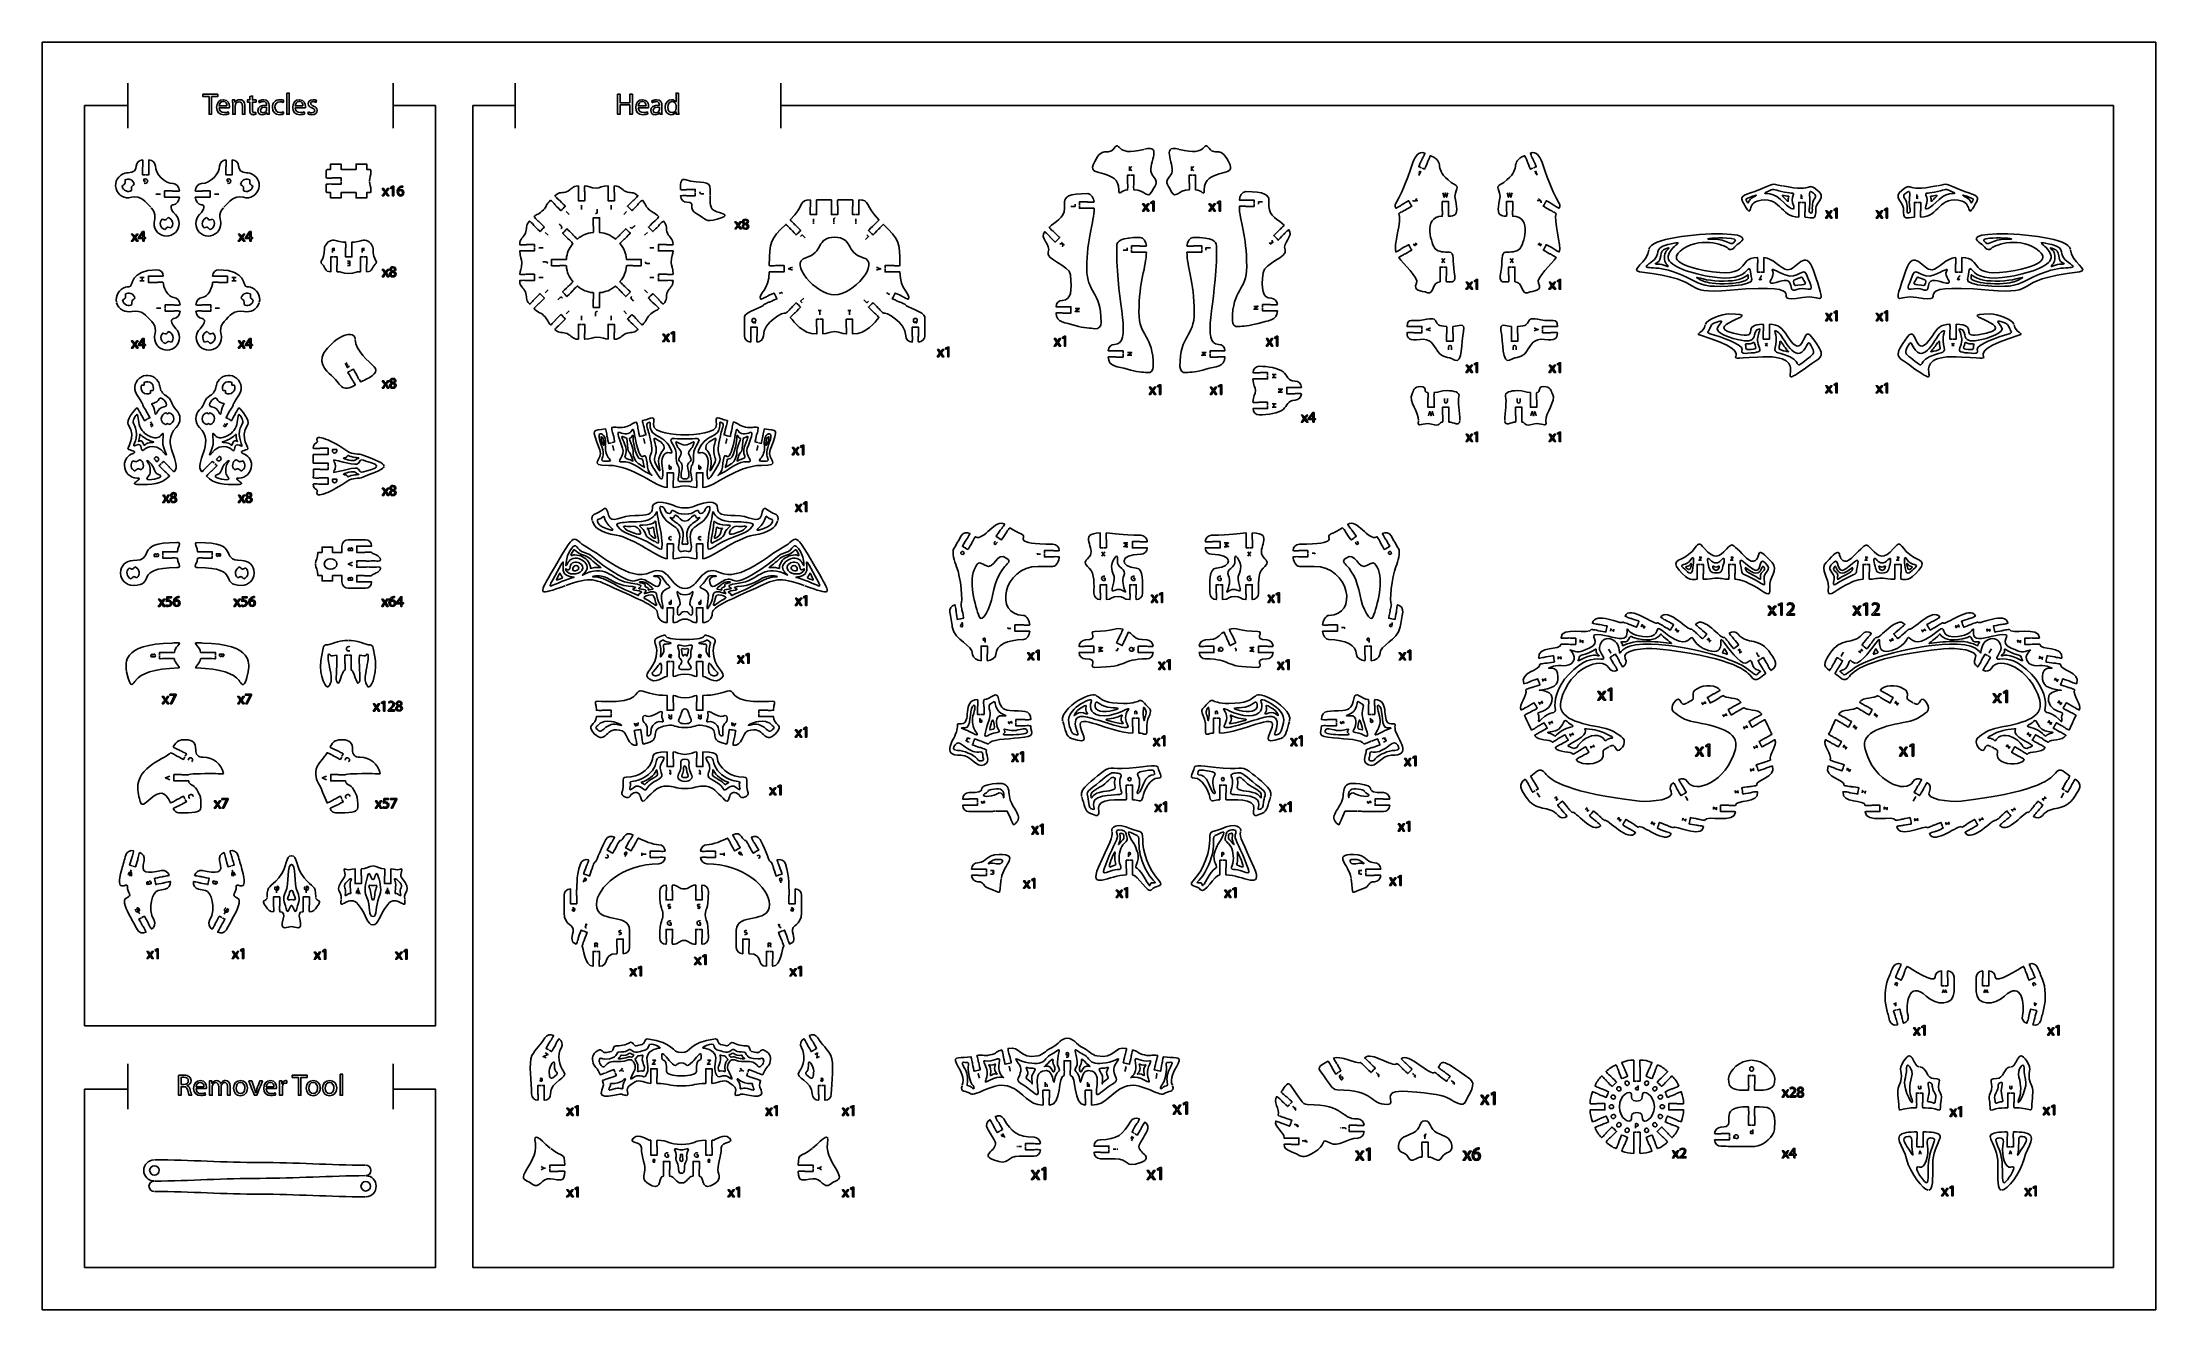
# Model space of a CAD drawing. Extents: x 0 to 1000, y 0 to 600.
import ezdxf

# ---------------------------------------------------------------- set-up
doc = ezdxf.new("R2010")
doc.units = 0
doc.header["$MEASUREMENT"] = 0
doc.layers.add('DEFAULT', color=7, linetype='CONTINUOUS')

msp = doc.modelspace()

# ---------------------------------------------------------------- linework, layer by layer
at = {"layer": 'DEFAULT', "color": 250}
for points in [[(1000, 0.1), (0, 0.1), (0, 600.1), (1000, 600.1)], [(78.9, 574.4), (76, 574.4), (76, 575.5), (83, 575.5), (83, 574.4), (80.1, 574.4), (80.1, 566), (78.9, 566)], [(115.7, 576), (116.9, 576), (116.9, 566), (115.7, 566)], [(273.4, 575.5), (273.4, 571.5), (278, 571.5), (278, 575.5), (279.2, 575.5), (279.2, 566), (278, 566), (278, 570.4), (273.4, 570.4), (273.4, 566), (272.2, 566), (272.2, 575.5)], [(165.7, 531.4), (165.7, 531.4), (164.9, 530.9), (164.8, 531.4), (165.8, 532), (166.3, 532), (166.3, 527.4), (165.7, 527.4)], [(525.5, 524.2), (525.4, 524.2), (524.6, 523.8), (524.5, 524.3), (525.5, 524.8), (526.1, 524.8), (526.1, 520.2), (525.5, 520.2)], [(556.9, 524.2), (556.8, 524.2), (556, 523.8), (555.9, 524.3), (556.9, 524.8), (557.5, 524.8), (557.5, 520.2), (556.9, 520.2)], [(848.7, 520.9), (848.7, 520.9), (847.9, 520.5), (847.8, 521), (848.8, 521.5), (849.3, 521.5), (849.3, 516.9), (848.7, 516.9)], [(872.5, 520.9), (872.5, 520.9), (871.7, 520.5), (871.6, 521), (872.6, 521.5), (873.1, 521.5), (873.1, 516.9), (872.5, 516.9)], [(47.6, 505.9), (47.6, 507.2), (45.5, 507.2), (45.5, 507.6), (47.5, 510.5), (48.2, 510.5), (48.2, 507.7), (48.8, 507.7), (48.8, 507.2), (48.2, 507.2), (48.2, 505.9)], [(98.2, 505.9), (98.2, 507.2), (96.1, 507.2), (96.1, 507.6), (98.1, 510.5), (98.8, 510.5), (98.8, 507.7), (99.4, 507.7), (99.4, 507.2), (98.8, 507.2), (98.8, 505.9)], [(678.5, 487.2), (678.5, 487.2), (677.7, 486.8), (677.6, 487.2), (678.6, 487.8), (679.1, 487.8), (679.1, 483.2), (678.5, 483.2)], [(717.8, 487.2), (717.8, 487.2), (717, 486.8), (716.9, 487.2), (717.9, 487.8), (718.4, 487.8), (718.4, 483.2), (717.8, 483.2)], [(848.7, 472.3), (848.7, 472.3), (847.9, 471.9), (847.8, 472.4), (848.8, 472.9), (849.3, 472.9), (849.3, 468.3), (848.7, 468.3)], [(872.5, 472.3), (872.5, 472.3), (871.7, 471.9), (871.6, 472.4), (872.6, 472.9), (873.1, 472.9), (873.1, 468.3), (872.5, 468.3)], [(298.5, 462.4), (298.4, 462.4), (297.6, 462), (297.5, 462.5), (298.5, 463), (299.1, 463), (299.1, 458.4), (298.5, 458.4)], [(483.6, 460.3), (483.6, 460.3), (482.8, 459.9), (482.7, 460.4), (483.7, 460.9), (484.2, 460.9), (484.2, 456.3), (483.6, 456.3)], [(584, 460.3), (584, 460.3), (583.2, 459.9), (583.1, 460.4), (584.1, 460.9), (584.6, 460.9), (584.6, 456.3), (584, 456.3)], [(47.6, 455.3), (47.6, 456.6), (45.5, 456.6), (45.5, 457), (47.5, 459.9), (48.2, 459.9), (48.2, 457), (48.8, 457), (48.8, 456.6), (48.2, 456.6), (48.2, 455.3)], [(98.2, 455.3), (98.2, 456.6), (96.1, 456.6), (96.1, 457), (98.1, 459.9), (98.8, 459.9), (98.8, 457), (99.4, 457), (99.4, 456.6), (98.8, 456.6), (98.8, 455.3)], [(428.4, 455.2), (428.4, 455.2), (427.6, 454.8), (427.4, 455.3), (428.4, 455.8), (429, 455.8), (429, 451.2), (428.4, 451.2)], [(678.5, 447.8), (678.5, 447.8), (677.7, 447.4), (677.6, 447.9), (678.6, 448.4), (679.1, 448.4), (679.1, 443.8), (678.5, 443.8)], [(717.8, 447.8), (717.8, 447.8), (717, 447.4), (716.9, 447.9), (717.9, 448.4), (718.4, 448.4), (718.4, 443.8), (717.8, 443.8)], [(528.6, 437.5), (528.6, 437.5), (527.8, 437), (527.7, 437.5), (528.7, 438), (529.2, 438), (529.2, 433.4), (528.6, 433.4)], [(557.5, 437.5), (557.4, 437.5), (556.6, 437), (556.5, 437.5), (557.5, 438), (558.1, 438), (558.1, 433.4), (557.5, 433.4)], [(848.7, 438.1), (848.7, 438.1), (847.9, 437.7), (847.8, 438.1), (848.8, 438.7), (849.3, 438.7), (849.3, 434.1), (848.7, 434.1)], [(872.5, 438.1), (872.5, 438.1), (871.7, 437.7), (871.6, 438.1), (872.6, 438.7), (873.1, 438.7), (873.1, 434.1), (872.5, 434.1)], [(601.2, 420.2), (601.2, 421.5), (599, 421.5), (599, 421.9), (601.1, 424.8), (601.8, 424.8), (601.8, 421.9), (602.4, 421.9), (602.4, 421.5), (601.8, 421.5), (601.8, 420.2)], [(678.5, 415.1), (678.5, 415.1), (677.7, 414.6), (677.6, 415.1), (678.6, 415.6), (679.1, 415.6), (679.1, 411.1), (678.5, 411.1)], [(717.8, 415.1), (717.8, 415.1), (717, 414.6), (716.9, 415.1), (717.9, 415.6), (718.4, 415.6), (718.4, 411.1), (717.8, 411.1)], [(359.7, 408.9), (359.7, 408.9), (358.9, 408.4), (358.8, 408.9), (359.8, 409.4), (360.3, 409.4), (360.3, 404.8), (359.7, 404.8)], [(361.2, 381.9), (361.2, 381.9), (360.4, 381.5), (360.2, 381.9), (361.2, 382.5), (361.8, 382.5), (361.8, 377.9), (361.2, 377.9)], [(169.7, 333), (169.7, 334.3), (167.5, 334.3), (167.5, 334.7), (169.6, 337.6), (170.2, 337.6), (170.2, 334.8), (170.9, 334.8), (170.9, 334.3), (170.2, 334.3), (170.2, 333)], [(361.2, 337.5), (361.2, 337.5), (360.4, 337.1), (360.2, 337.6), (361.2, 338.1), (361.8, 338.1), (361.8, 333.5), (361.2, 333.5)], [(529.5, 338.9), (529.5, 338.9), (528.7, 338.5), (528.6, 339), (529.6, 339.5), (530.1, 339.5), (530.1, 334.9), (529.5, 334.9)], [(584.8, 338.9), (584.8, 338.9), (584, 338.5), (583.8, 339), (584.8, 339.5), (585.4, 339.5), (585.4, 334.9), (584.8, 334.9)], [(822.6, 333.9), (822.6, 333.9), (821.6, 333.4), (821.4, 334), (822.7, 334.6), (823.3, 334.6), (823.3, 328.9), (822.6, 328.9)], [(862.8, 333.9), (862.8, 333.9), (861.8, 333.4), (861.6, 334), (862.9, 334.6), (863.6, 334.6), (863.6, 328.9), (862.8, 328.9)], [(333.8, 310.2), (333.8, 310.2), (333, 309.7), (332.9, 310.2), (333.9, 310.7), (334.4, 310.7), (334.4, 306.1), (333.8, 306.1)], [(471.1, 311.7), (471, 311.7), (470.2, 311.3), (470.1, 311.7), (471.1, 312.3), (471.7, 312.3), (471.7, 307.7), (471.1, 307.7)], [(646.9, 311.7), (646.9, 311.7), (646.1, 311.3), (645.9, 311.7), (646.9, 312.3), (647.5, 312.3), (647.5, 307.7), (646.9, 307.7)], [(533.1, 307.2), (533, 307.2), (532.2, 306.8), (532.1, 307.3), (533.1, 307.8), (533.7, 307.8), (533.7, 303.2), (533.1, 303.2)], [(589.3, 307.2), (589.3, 307.2), (588.5, 306.8), (588.4, 307.3), (589.4, 307.8), (589.9, 307.8), (589.9, 303.2), (589.3, 303.2)], [(63.3, 291.5), (63.3, 291.1), (61.3, 287), (60.6, 287), (62.6, 291), (62.6, 291), (60.4, 291), (60.4, 291.5)], [(99, 291.5), (99, 291.1), (97, 287), (96.3, 287), (98.3, 291), (98.3, 291), (96.1, 291), (96.1, 291.5)], [(742, 293.6), (741.9, 293.6), (741, 293), (740.8, 293.6), (742.1, 294.3), (742.7, 294.3), (742.7, 288.6), (742, 288.6)], [(929.1, 292.5), (929.1, 292.5), (928.1, 291.9), (927.9, 292.5), (929.2, 293.2), (929.8, 293.2), (929.8, 287.5), (929.1, 287.5)], [(161.5, 287.5), (161.5, 287.5), (160.7, 287.1), (160.5, 287.6), (161.5, 288.1), (162.1, 288.1), (162.1, 283.5), (161.5, 283.5)], [(361.1, 275.2), (361.1, 275.2), (360.3, 274.8), (360.2, 275.2), (361.2, 275.8), (361.7, 275.8), (361.7, 271.2), (361.1, 271.2)], [(530.6, 271.1), (530.6, 271.1), (529.8, 270.6), (529.7, 271.1), (530.7, 271.7), (531.2, 271.7), (531.2, 267.1), (530.6, 267.1)], [(595.6, 271.1), (595.5, 271.1), (594.8, 270.6), (594.6, 271.1), (595.6, 271.7), (596.2, 271.7), (596.2, 267.1), (595.6, 267.1)], [(463.6, 263.7), (463.6, 263.7), (462.8, 263.2), (462.7, 263.7), (463.7, 264.2), (464.2, 264.2), (464.2, 259.6), (463.6, 259.6)], [(649.4, 261.6), (649.4, 261.6), (648.6, 261.2), (648.5, 261.6), (649.5, 262.2), (650, 262.2), (650, 257.6), (649.4, 257.6)], [(788.3, 267.2), (788.2, 267.2), (787.2, 266.6), (787.1, 267.2), (788.3, 267.9), (789, 267.9), (789, 262.2), (788.3, 262.2)], [(884.7, 267.2), (884.7, 267.2), (883.7, 266.7), (883.6, 267.2), (884.8, 267.9), (885.5, 267.9), (885.5, 262.2), (884.7, 262.2)], [(87.9, 242.1), (87.9, 241.7), (85.9, 237.5), (85.3, 237.5), (87.2, 241.6), (87.2, 241.6), (85, 241.6), (85, 242.1)], [(167.7, 242.1), (167.7, 241.7), (165.7, 237.5), (165.1, 237.5), (167.1, 241.6), (167.1, 241.6), (164.8, 241.6), (164.8, 242.1)], [(349, 247.8), (349, 247.8), (348.2, 247.4), (348, 247.9), (349, 248.4), (349.6, 248.4), (349.6, 243.8), (349, 243.8)], [(531.3, 239.9), (531.3, 239.9), (530.5, 239.4), (530.4, 239.9), (531.4, 240.5), (531.9, 240.5), (531.9, 235.9), (531.3, 235.9)], [(590.3, 239.9), (590.3, 239.9), (589.5, 239.4), (589.4, 239.9), (590.4, 240.5), (590.9, 240.5), (590.9, 235.9), (590.3, 235.9)], [(646.4, 230.7), (646.4, 230.7), (645.6, 230.3), (645.5, 230.8), (646.5, 231.3), (647, 231.3), (647, 226.7), (646.4, 226.7)], [(473, 229.3), (473, 229.3), (472.2, 228.9), (472.1, 229.4), (473.1, 229.9), (473.6, 229.9), (473.6, 225.3), (473, 225.3)], [(469.1, 203.7), (469.1, 203.7), (468.3, 203.2), (468.2, 203.7), (469.2, 204.2), (469.7, 204.2), (469.7, 199.7), (469.1, 199.7)], [(642.4, 205), (642.4, 205), (641.6, 204.6), (641.5, 205.1), (642.5, 205.6), (643, 205.6), (643, 201), (642.4, 201)], [(512.9, 199.3), (512.9, 199.3), (512.1, 198.9), (512, 199.4), (513, 199.9), (513.5, 199.9), (513.5, 195.3), (512.9, 195.3)], [(564.3, 199.3), (564.2, 199.3), (563.4, 198.9), (563.3, 199.4), (564.3, 199.9), (564.9, 199.9), (564.9, 195.3), (564.3, 195.3)], [(54.3, 170.3), (54.3, 170.3), (53.5, 169.9), (53.4, 170.4), (54.4, 170.9), (54.9, 170.9), (54.9, 166.3), (54.3, 166.3)], [(94.7, 170.3), (94.7, 170.3), (93.9, 169.9), (93.8, 170.4), (94.8, 170.9), (95.3, 170.9), (95.3, 166.3), (94.7, 166.3)], [(133.5, 170), (133.5, 170), (132.7, 169.6), (132.6, 170), (133.6, 170.6), (134.1, 170.6), (134.1, 166), (133.5, 166)], [(172, 170), (172, 170), (171.2, 169.6), (171.1, 170), (172.1, 170.6), (172.6, 170.6), (172.6, 166), (172, 166)], [(282.9, 162.1), (282.9, 162.1), (282.1, 161.6), (282, 162.1), (283, 162.6), (283.5, 162.6), (283.5, 158.1), (282.9, 158.1)], [(313.5, 167.5), (313.4, 167.5), (312.6, 167.1), (312.5, 167.6), (313.5, 168.1), (314.1, 168.1), (314.1, 163.5), (313.5, 163.5)], [(358.6, 162.1), (358.6, 162.1), (357.8, 161.6), (357.6, 162.1), (358.6, 162.6), (359.2, 162.6), (359.2, 158.1), (358.6, 158.1)], [(890.3, 134.1), (890.2, 134.1), (889.4, 133.7), (889.3, 134.2), (890.3, 134.7), (890.9, 134.7), (890.9, 130.1), (890.3, 130.1)], [(953.7, 134.1), (953.7, 134.1), (952.9, 133.7), (952.8, 134.2), (953.8, 134.7), (954.3, 134.7), (954.3, 130.1), (953.7, 130.1)], [(121.2, 110.1), (118.3, 110.1), (118.3, 111.1), (125.4, 111.1), (125.4, 110.1), (122.4, 110.1), (122.4, 101.6), (121.2, 101.6)], [(140.9, 111.6), (142.1, 111.6), (142.1, 101.6), (140.9, 101.6)], [(686.7, 102.4), (686.7, 102.4), (685.7, 101.8), (685.5, 102.4), (686.8, 103.1), (687.4, 103.1), (687.4, 97.3), (686.7, 97.3)], [(253, 96.1), (253, 96.1), (252.2, 95.7), (252.1, 96.2), (253.1, 96.7), (253.6, 96.7), (253.6, 92.1), (253, 92.1)], [(347.2, 96.1), (347.2, 96.1), (346.4, 95.7), (346.3, 96.2), (347.3, 96.7), (347.8, 96.7), (347.8, 92.1), (347.2, 92.1)], [(383.4, 96.1), (383.4, 96.1), (382.6, 95.7), (382.4, 96.2), (383.5, 96.7), (384, 96.7), (384, 92.1), (383.4, 92.1)], [(541.1, 97.7), (541, 97.7), (540, 97.1), (539.9, 97.7), (541.1, 98.4), (541.8, 98.4), (541.8, 92.7), (541.1, 92.7)], [(907.5, 95.6), (907.5, 95.6), (906.7, 95.2), (906.6, 95.7), (907.6, 96.2), (908.1, 96.2), (908.1, 91.6), (907.5, 91.6)], [(951.6, 96.4), (951.6, 96.4), (950.8, 96), (950.7, 96.4), (951.7, 97), (952.2, 97), (952.2, 92.4), (951.6, 92.4)], [(627.5, 75.9), (627.5, 75.9), (626.5, 75.4), (626.4, 75.9), (627.6, 76.6), (628.3, 76.6), (628.3, 70.9), (627.5, 70.9)], [(828.7, 72), (828.7, 73.2), (826.5, 73.2), (826.5, 73.6), (828.6, 76.5), (829.3, 76.5), (829.3, 73.7), (829.9, 73.7), (829.9, 73.2), (829.3, 73.2), (829.3, 72)], [(474.1, 66.7), (474.1, 66.7), (473.1, 66.2), (472.9, 66.7), (474.2, 67.4), (474.8, 67.4), (474.8, 61.7), (474.1, 61.7)], [(528.8, 66.7), (528.8, 66.7), (527.8, 66.2), (527.6, 66.7), (528.9, 67.4), (529.5, 67.4), (529.5, 61.7), (528.8, 61.7)], [(253, 57.5), (253, 57.5), (252.2, 57.1), (252.1, 57.6), (253.1, 58.1), (253.6, 58.1), (253.6, 53.5), (253, 53.5)], [(329.3, 57.5), (329.3, 57.5), (328.5, 57.1), (328.4, 57.6), (329.4, 58.1), (329.9, 58.1), (329.9, 53.5), (329.3, 53.5)], [(383.4, 57.5), (383.4, 57.5), (382.6, 57.1), (382.4, 57.6), (383.5, 58.1), (384, 58.1), (384, 53.5), (383.4, 53.5)], [(903.5, 58.1), (903.5, 58.1), (902.7, 57.6), (902.6, 58.1), (903.6, 58.6), (904.1, 58.6), (904.1, 54.1), (903.5, 54.1)], [(942.9, 58.1), (942.9, 58.1), (942.1, 57.6), (942, 58.1), (943, 58.6), (943.5, 58.6), (943.5, 54.1), (942.9, 54.1)]]:
    msp.add_lwpolyline(points, close=True, dxfattribs=at)
for points in [[(40.5, 580.8), (40.5, 559.4)], [(166.1, 580.8), (166.1, 559.4)], [(223.8, 580.8), (223.8, 559.4)], [(349.4, 580.8), (349.4, 559.4)], [(166.1, 570.1), (186.1, 570.1), (186.1, 134.5), (20, 134.5), (20, 570.1), (40.5, 570.1)], [(349.4, 570.1), (980, 570.1), (980, 20.1), (203.8, 20.1), (203.8, 570.1), (223.8, 570.1)], [(514.5, 539.3), (514.5, 541.3)], [(543.7, 539.3), (543.7, 541.3)], [(652.2, 539), (651.4, 537)], [(706.5, 539.2), (707.3, 537.2)], [(55.9, 528.2), (53.8, 528.2)], [(81.5, 528.2), (83.5, 528.2)], [(255.2, 523), (255.2, 521)], [(269.2, 523), (269.2, 521)], [(488.7, 523.5), (488.7, 522.4), (486.6, 522.4)], [(575.4, 523.4), (575.4, 524.5), (577.4, 524.5)], [(832.3, 525.9), (832.3, 528.1)], [(887, 525.9), (887, 528.1)], [(238, 510.1), (239.4, 508.7)], [(247.9, 520), (249.3, 518.6)], [(276.5, 520), (275.1, 518.6)], [(286.4, 510.1), (285, 508.7)], [(364.9, 516.5), (364.9, 515)], [(364.9, 514.6), (364.9, 514.2)], [(374.6, 514.6), (374.6, 514.2)], [(384.9, 516.5), (384.9, 515)], [(384.9, 514.6), (384.9, 514.2)], [(137.4, 500.5), (137.4, 502.5), (138.5, 502.5)], [(137.4, 501.6), (138.5, 501.6)], [(151.4, 500.5), (151.4, 502.5), (152.5, 502.5)], [(151.4, 501.6), (152.5, 501.6)], [(235, 502.8), (237, 502.8)], [(289.4, 502.8), (287.4, 502.8)], [(358.8, 508.1), (359.6, 508.9), (361, 507.5)], [(390.2, 508.9), (391, 508.1), (389.5, 506.7)], [(482.2, 505.5), (483.6, 504)], [(513.4, 502.8), (513.4, 501.6), (511.4, 501.6)], [(550.6, 501.6), (550.6, 502.8), (552.7, 502.8)], [(582.6, 505.7), (581.2, 504.3)], [(144.4, 496.4), (145.6, 496.4), (145.6, 494.4), (144.5, 494.4)], [(144.5, 495.5), (145.6, 495.5)], [(46.2, 488.7), (48.2, 488.7)], [(48.2, 487.2), (46.2, 487.2)], [(47.3, 488.7), (47.3, 487.2)], [(91.7, 488.7), (89.7, 488.7)], [(89.7, 487.2), (91.7, 487.2)], [(90.6, 488.7), (90.6, 487.2)], [(235, 488.8), (237, 488.8)], [(238, 481.5), (239.4, 482.9)], [(286.4, 481.5), (285, 482.9)], [(289.4, 488.8), (287.4, 488.8)], [(56.1, 474.3), (54.1, 474.3)], [(81.8, 474.3), (83.8, 474.3)], [(247.9, 471.6), (249.3, 473)], [(255.2, 468.6), (255.2, 470.6)], [(269.2, 468.6), (269.2, 470.6)], [(276.5, 471.6), (275.1, 473)], [(359.6, 476.8), (358.8, 477.6), (360.3, 479)], [(367.1, 473.1), (368.6, 473.1)], [(367.9, 473.1), (367.9, 471.1)], [(381.1, 473.1), (382.6, 473.1)], [(381.9, 473.1), (381.9, 471.1)], [(391, 477.6), (390.2, 476.8), (388.7, 478.2)], [(145.4, 446.7), (144.4, 446.1), (143.4, 447.9), (144.3, 448.4)], [(144.8, 447.5), (143.9, 446.9)], [(581.9, 442.9), (583.9, 442.9)], [(583.9, 441.4), (581.9, 441.4)], [(582.8, 441.4), (582.8, 442.9)], [(51.2, 420.4), (52.3, 418.7), (51.4, 418.1)], [(581.9, 428.9), (583.9, 428.9)], [(583.9, 427.4), (581.9, 427.4)], [(582.8, 427.4), (582.8, 428.9)], [(51.8, 419.4), (51, 418.9)], [(87.6, 419.8), (86.5, 418.1), (85.6, 418.7)], [(87, 418.8), (86.1, 419.4)], [(285.1, 410.2), (284.6, 412.3), (284.3, 412.2)], [(323.4, 410.1), (323.9, 412.2), (323.6, 412.3)], [(270.5, 406.9), (270, 409), (269.6, 408.9)], [(338.1, 406.9), (338.5, 408.9), (338.2, 409)], [(146.8, 352.3), (144.8, 353.1), (146.8, 354)], [(783.9, 356.3), (785, 356.3), (783.9, 354.9), (785, 354.9)], [(798.9, 356.3), (800, 356.3), (798.9, 354.9), (800, 354.9)], [(863.6, 354.9), (862.5, 354.9), (863.6, 356.3), (862.5, 356.3)], [(878.6, 354.9), (877.5, 354.9), (878.6, 356.3), (877.5, 356.3)], [(743.6, 322.3), (743.4, 321.2), (742.2, 322.5), (742, 321.4)], [(758.3, 323.9), (757.9, 322.8), (757, 324.4), (756.6, 323.3)], [(774.3, 321.8), (773.8, 320.9), (773.1, 322.5), (772.6, 321.6)], [(890.5, 322.5), (891.1, 321.6), (889.3, 321.8), (889.9, 320.9)], [(906.6, 324.4), (907, 323.3), (905.3, 323.9), (905.7, 322.8)], [(921.4, 322.5), (921.6, 321.4), (920.1, 322.3), (920.3, 321.2)], [(729, 317), (729, 315.9), (727.6, 317.1), (727.6, 315.9)], [(741, 312.8), (742.1, 311), (742.4, 311.2)], [(789.6, 317.1), (788.8, 316.2), (788.5, 318), (787.8, 317.1)], [(804.1, 311.7), (803.2, 311), (803.2, 312.8), (802.3, 312.1)], [(811.1, 311.2), (812.1, 309.4), (812.5, 309.6)], [(852.2, 311.4), (851.2, 309.6), (851.5, 309.4)], [(860.4, 312.8), (861.3, 312.1), (859.5, 311.7), (860.4, 311)], [(875.1, 318), (875.8, 317.1), (874.1, 317.1), (874.8, 316.2)], [(922.3, 313), (921.2, 311.2), (921.5, 311)], [(936, 317.1), (936, 315.9), (934.6, 317), (934.7, 315.9)], [(718.5, 309.4), (718.7, 308.3), (717.2, 309.1), (717.3, 308)], [(946.5, 309.1), (946.3, 308), (945.1, 309.4), (944.9, 308.3)], [(711.1, 299), (711.5, 298), (709.8, 298.6), (710.2, 297.5)], [(953.8, 298.6), (953.4, 297.5), (952.5, 299), (952.1, 298)], [(709.3, 288.3), (709.9, 287.3), (708.1, 287.6), (708.7, 286.6)], [(785.9, 286.4), (785.3, 287.4), (787.1, 287.1), (786.5, 288.1)], [(795.8, 280.7), (795.2, 281.7), (797, 281.4), (796.4, 282.4)], [(866.7, 281.4), (867.2, 282.4), (867.9, 280.7), (868.4, 281.7)], [(876.5, 287.1), (877.1, 288.1), (877.7, 286.4), (878.3, 287.4)], [(955.5, 287.6), (954.9, 286.6), (954.3, 288.3), (953.7, 287.3)], [(714.1, 278.9), (714.6, 277.9), (712.9, 278.2), (713.4, 277.2)], [(723.9, 273.2), (724.5, 272.3), (722.7, 272.5), (723.3, 271.5)], [(805.6, 275), (805, 276), (806.8, 275.7), (806.2, 276.7)], [(856.8, 275.7), (857.4, 276.7), (858, 275), (858.6, 276)], [(940.9, 272.5), (940.4, 271.5), (939.7, 273.2), (939.2, 272.3)], [(950.8, 278.2), (950.2, 277.2), (949.6, 278.9), (949, 277.9)], [(733.8, 267.5), (734.3, 266.6), (732.6, 266.8), (733.1, 265.9)], [(810.3, 265.6), (809.8, 266.6), (811.5, 266.3), (811, 267.3)], [(852.1, 266.3), (852.6, 267.3), (853.3, 265.6), (853.8, 266.6)], [(931.1, 266.8), (930.5, 265.9), (929.9, 267.5), (929.3, 266.6)], [(60.3, 251), (58.3, 251.9), (60.3, 252.7)], [(134.5, 251), (132.5, 251.9), (134.5, 252.7)], [(808.5, 254.9), (808.2, 256), (809.8, 255.4), (809.5, 256.4)], [(853.8, 255.4), (854.2, 256.4), (855.1, 254.9), (855.5, 256)], [(708.6, 242.7), (707.5, 244.5), (707.2, 244.4)], [(715.6, 242.2), (716.4, 242.9), (716.4, 241.2), (717.3, 241.9)], [(778.6, 241.1), (777.6, 242.9), (777.3, 242.8)], [(801.1, 244.6), (801, 245.7), (802.5, 244.8), (802.3, 245.9)], [(861.1, 244.8), (861.3, 245.9), (862.5, 244.6), (862.7, 245.7)], [(885.3, 240.9), (886.4, 242.8), (886, 242.9)], [(947.2, 241.2), (946.3, 241.9), (948.1, 242.2), (947.2, 242.9)], [(955.3, 242.5), (956.4, 244.4), (956.1, 244.5)], [(730.1, 236.9), (730.8, 237.7), (731.2, 236), (731.9, 236.8)], [(745.3, 232.1), (745.9, 233.1), (746.5, 231.4), (747.1, 232.4)], [(761.3, 230), (761.7, 231.1), (762.6, 229.6), (763, 230.6)], [(776.1, 231.7), (776.3, 232.8), (777.5, 231.4), (777.7, 232.5)], [(790.7, 236.9), (790.7, 238), (792.1, 236.9), (792.1, 238)], [(871.5, 236.9), (871.5, 238), (872.9, 236.9), (872.9, 238)], [(886.2, 231.4), (885.9, 232.5), (887.5, 231.7), (887.3, 232.8)], [(901, 229.6), (900.6, 230.6), (902.3, 230), (901.9, 231.1)], [(917.1, 231.4), (916.5, 232.4), (918.3, 232.1), (917.7, 233.1)], [(932.5, 236), (931.7, 236.8), (933.5, 236.9), (932.8, 237.7)], [(283.7, 216.4), (283.7, 214.9)], [(283.7, 215.7), (285.7, 215.7)], [(322.6, 215.7), (320.6, 215.7)], [(322.6, 216.4), (322.6, 214.9)], [(42.1, 208.3), (41.3, 205.4)], [(89.8, 208.2), (90.7, 205.4)], [(149.4, 199.8), (149.4, 196.8)], [(163.4, 199.8), (163.4, 196.8)], [(238, 121.7), (239.3, 120.9), (237, 120), (238.4, 119.3)], [(367.8, 120), (366.5, 119.3), (366.8, 121.7), (365.5, 120.9)], [(40.5, 116.5), (40.5, 95)], [(166.1, 116.5), (166.1, 95)], [(275.1, 113), (273.8, 113.4), (273, 113.1)], [(273.8, 113.4), (274.6, 114.5)], [(288.7, 118.2), (290.2, 118.2), (288.7, 116.3), (290.2, 116.3)], [(314.7, 118.2), (316.2, 118.2), (314.7, 116.3), (316.2, 116.3)], [(331.1, 113.3), (329.7, 113)], [(330.2, 114.5), (331.1, 113.3), (331.9, 113)], [(443.4, 109.7), (442.9, 111.8), (442.6, 111.7)], [(458, 113), (457.6, 115.1), (457.2, 115)], [(512.3, 112.9), (512.8, 115), (512.4, 115.1)], [(527, 109.6), (527.4, 111.7), (527.1, 111.8)], [(632.4, 111.7), (631.7, 111)], [(649.7, 111.3), (649, 110.5)], [(166.1, 104.5), (186.1, 104.5), (186.1, 20.1), (20, 20.1), (20, 104.5), (40.5, 104.5)], [(474.6, 105.6), (474.6, 107.8)], [(494.6, 105.6), (494.6, 107.8)], [(668, 108), (667.4, 107.2)], [(593, 95.8), (592.3, 95)], [(454.3, 83.5), (455.4, 81.7)], [(516.4, 81.9), (515.3, 80.1)], [(593.8, 87.9), (593.4, 86.9)], [(597.7, 80.5), (597.7, 79.4)], [(614.5, 86.2), (614.2, 86.2)], [(653.7, 82.4), (654.7, 82.4)], [(461.4, 77.3), (461.1, 77.3)], [(463.3, 77.3), (461.9, 77.3)], [(506.7, 76.1), (508.1, 76.1)], [(508.6, 76.1), (508.9, 76.1)], [(237.3, 67.1), (236.1, 67.9)], [(236.1, 66.3), (237.3, 67.1), (238.1, 67.1)], [(368.7, 66.3), (367.6, 67.1), (366.7, 67.1)], [(367.6, 67.1), (368.7, 67.9)]]:
    msp.add_lwpolyline(points, dxfattribs=at)
for points, knots in [([(83.7, 569.1), (83.8, 567.5), (84.8, 566.8), (86.1, 566.8), (87, 566.8), (87.5, 566.9), (88, 567.1), (88, 566.8), (88.1, 566.5), (88.2, 566.2), (87.7, 566), (87, 565.8), (85.9, 565.8), (83.8, 565.8), (82.5, 567.2), (82.5, 569.3), (82.5, 571.3), (83.8, 572.9), (85.7, 572.9), (88, 572.9), (88.6, 571), (88.6, 569.7), (88.6, 569.5), (88.5, 569.3), (88.5, 569.1), (86.9, 569.1), (85.3, 569.1), (83.7, 569.1)], [13.598, 13.598, 13.598, 13.598, 14.598, 14.598, 14.598, 15.598, 15.598, 15.598, 18.188444, 18.188444, 18.188444, 19.188444, 19.188444, 19.188444, 20.188444, 20.188444, 20.188444, 21.188444, 21.188444, 21.188444, 22.188444, 22.188444, 22.188444, 23.188444, 23.188444, 23.188444, 36.786444, 36.786444, 36.786444, 36.786444]), ([(87.4, 570), (87.4, 570.8), (87, 572.1), (85.6, 572.1), (84.4, 572.1), (83.8, 570.9), (83.7, 570), (84.9, 570), (86.2, 570), (87.4, 570)], [10.278, 10.278, 10.278, 10.278, 11.278, 11.278, 11.278, 12.278, 12.278, 12.278, 22.556, 22.556, 22.556, 22.556]), ([(90.1, 570.9), (90.1, 571.6), (90.1, 572.2), (90, 572.8), (90.4, 572.8), (90.8, 572.8), (91.1, 572.8), (91.2, 572.4), (91.2, 572), (91.2, 571.7), (91.2, 571.7), (91.2, 571.7), (91.2, 571.7), (91.6, 572.3), (92.4, 572.9), (93.5, 572.9), (94.4, 572.9), (95.9, 572.4), (95.9, 570), (95.9, 568.7), (95.9, 567.3), (95.9, 566), (95.5, 566), (95.1, 566), (94.7, 566), (94.7, 567.3), (94.7, 568.6), (94.7, 569.9), (94.7, 571), (94.3, 571.9), (93.1, 571.9), (92.3, 571.9), (91.6, 571.3), (91.4, 570.6), (91.4, 570.5), (91.3, 570.3), (91.3, 570.1), (91.3, 568.7), (91.3, 567.3), (91.3, 566), (90.9, 566), (90.5, 566), (90.1, 566), (90.1, 567.6), (90.1, 569.3), (90.1, 570.9)], [14.117, 14.117, 14.117, 14.117, 15.117, 15.117, 15.117, 18.236, 18.236, 18.236, 21.441308, 21.441308, 21.441308, 21.521308, 21.521308, 21.521308, 22.521308, 22.521308, 22.521308, 23.521308, 23.521308, 23.521308, 35.078308, 35.078308, 35.078308, 38.598308, 38.598308, 38.598308, 49.756308, 49.756308, 49.756308, 50.756308, 50.756308, 50.756308, 51.756308, 51.756308, 51.756308, 52.756308, 52.756308, 52.756308, 64.394308, 64.394308, 64.394308, 67.914308, 67.914308, 67.914308, 82.031308, 82.031308, 82.031308, 82.031308]), ([(99.4, 574.7), (99.4, 574.1), (99.4, 573.4), (99.4, 572.8), (100, 572.8), (100.6, 572.8), (101.2, 572.8), (101.2, 572.5), (101.2, 572.2), (101.2, 571.8), (100.6, 571.8), (100, 571.8), (99.4, 571.8), (99.4, 570.6), (99.4, 569.4), (99.4, 568.2), (99.4, 567.3), (99.6, 566.8), (100.3, 566.8), (100.6, 566.8), (100.9, 566.9), (101, 566.9), (101, 566.6), (101.1, 566.3), (101.1, 566), (100.8, 565.9), (100.5, 565.8), (100, 565.8), (99.4, 565.8), (98.9, 566), (98.6, 566.3), (98.3, 566.7), (98.2, 567.3), (98.2, 568.1), (98.2, 569.4), (98.2, 570.6), (98.2, 571.8), (97.8, 571.8), (97.5, 571.8), (97.1, 571.8), (97.1, 572.2), (97.1, 572.5), (97.1, 572.8), (97.5, 572.8), (97.8, 572.8), (98.2, 572.8), (98.2, 573.3), (98.2, 573.9), (98.2, 574.4), (98.6, 574.5), (99, 574.6), (99.4, 574.7)], [3.559933, 3.559933, 3.559933, 3.559933, 9.119933, 9.119933, 9.119933, 14.158933, 14.158933, 14.158933, 16.837933, 16.837933, 16.837933, 21.876933, 21.876933, 21.876933, 32.314933, 32.314933, 32.314933, 33.314933, 33.314933, 33.314933, 34.314933, 34.314933, 34.314933, 36.959777, 36.959777, 36.959777, 37.959777, 37.959777, 37.959777, 38.959777, 38.959777, 38.959777, 39.959777, 39.959777, 39.959777, 50.517777, 50.517777, 50.517777, 53.517777, 53.517777, 53.517777, 56.196777, 56.196777, 56.196777, 59.196777, 59.196777, 59.196777, 63.836777, 63.836777, 63.836777, 67.396709, 67.396709, 67.396709, 67.396709]), ([(106.3, 566), (106.3, 566.2), (106.3, 566.5), (106.2, 566.8), (106.2, 566.8), (106.2, 566.8), (106.2, 566.8), (105.8, 566.3), (105.1, 565.8), (104.1, 565.8), (102.7, 565.8), (102, 566.8), (102, 567.8), (102, 569.4), (103.5, 570.3), (106.1, 570.3), (106.1, 570.4), (106.1, 570.4), (106.1, 570.4), (106.1, 571), (106, 572), (104.6, 572), (103.9, 572), (103.3, 571.8), (102.8, 571.5), (102.7, 571.8), (102.6, 572.1), (102.5, 572.3), (103.1, 572.7), (103.9, 572.9), (104.7, 572.9), (106.8, 572.9), (107.3, 571.5), (107.3, 570.1), (107.3, 569.3), (107.3, 568.4), (107.3, 567.6), (107.3, 567), (107.4, 566.4), (107.5, 566), (107.1, 566), (106.7, 566), (106.3, 566)], [0, 0, 0, 0, 2.456013, 2.456013, 2.456013, 2.576013, 2.576013, 2.576013, 3.576013, 3.576013, 3.576013, 4.576013, 4.576013, 4.576013, 5.576013, 5.576013, 5.576013, 5.976013, 5.976013, 5.976013, 6.976013, 6.976013, 6.976013, 7.976013, 7.976013, 7.976013, 10.429126, 10.429126, 10.429126, 11.429126, 11.429126, 11.429126, 12.429126, 12.429126, 12.429126, 19.667126, 19.667126, 19.667126, 20.667126, 20.667126, 20.667126, 23.867126, 23.867126, 23.867126, 23.867126]), ([(114.2, 566.2), (113.9, 566), (113.2, 565.8), (112.3, 565.8), (110.2, 565.8), (108.9, 567.2), (108.9, 569.3), (108.9, 571.4), (110.3, 572.9), (112.5, 572.9), (113.3, 572.9), (113.9, 572.7), (114.2, 572.6), (114.2, 572.3), (114.1, 571.9), (114, 571.6), (113.7, 571.8), (113.2, 571.9), (112.5, 571.9), (111, 571.9), (110.1, 570.8), (110.1, 569.4), (110.1, 567.8), (111.1, 566.8), (112.5, 566.8), (113.2, 566.8), (113.7, 567), (114, 567.1), (114.1, 566.8), (114.1, 566.5), (114.2, 566.2)], [2.707323, 2.707323, 2.707323, 2.707323, 3.707323, 3.707323, 3.707323, 4.707323, 4.707323, 4.707323, 5.707323, 5.707323, 5.707323, 6.707323, 6.707323, 6.707323, 9.542531, 9.542531, 9.542531, 10.542531, 10.542531, 10.542531, 11.542531, 11.542531, 11.542531, 12.542531, 12.542531, 12.542531, 13.542531, 13.542531, 13.542531, 16.249854, 16.249854, 16.249854, 16.249854]), ([(119.7, 569.1), (119.7, 567.5), (120.8, 566.8), (122, 566.8), (122.9, 566.8), (123.5, 566.9), (123.9, 567.1), (124, 566.8), (124.1, 566.5), (124.1, 566.2), (123.7, 566), (123, 565.8), (121.9, 565.8), (119.8, 565.8), (118.5, 567.2), (118.5, 569.3), (118.5, 571.3), (119.7, 572.9), (121.7, 572.9), (123.9, 572.9), (124.5, 571), (124.5, 569.7), (124.5, 569.5), (124.5, 569.3), (124.5, 569.1), (122.9, 569.1), (121.3, 569.1), (119.7, 569.1)], [13.598, 13.598, 13.598, 13.598, 14.598, 14.598, 14.598, 15.598, 15.598, 15.598, 18.188444, 18.188444, 18.188444, 19.188444, 19.188444, 19.188444, 20.188444, 20.188444, 20.188444, 21.188444, 21.188444, 21.188444, 22.188444, 22.188444, 22.188444, 23.188444, 23.188444, 23.188444, 36.786444, 36.786444, 36.786444, 36.786444]), ([(123.3, 570), (123.3, 570.8), (123, 572.1), (121.6, 572.1), (120.4, 572.1), (119.8, 570.9), (119.7, 570), (120.9, 570), (122.1, 570), (123.3, 570)], [10.278, 10.278, 10.278, 10.278, 11.278, 11.278, 11.278, 12.278, 12.278, 12.278, 22.556, 22.556, 22.556, 22.556]), ([(125.9, 567.2), (126.3, 567), (126.9, 566.7), (127.5, 566.7), (128.4, 566.7), (128.9, 567.2), (128.9, 567.8), (128.9, 568.3), (128.5, 568.7), (127.6, 569), (126.4, 569.4), (125.8, 570.1), (125.8, 570.9), (125.8, 572), (126.7, 572.9), (128.1, 572.9), (128.8, 572.9), (129.4, 572.7), (129.8, 572.5), (129.7, 572.2), (129.6, 571.9), (129.5, 571.6), (129.2, 571.8), (128.8, 572), (128.1, 572), (127.4, 572), (127, 571.6), (127, 571.1), (127, 570.5), (127.4, 570.3), (128.3, 569.9), (129.5, 569.5), (130.1, 568.9), (130.1, 567.9), (130.1, 566.7), (129.1, 565.8), (127.5, 565.8), (126.8, 565.8), (126.1, 566), (125.6, 566.3), (125.7, 566.6), (125.8, 566.9), (125.9, 567.2)], [2.82078, 2.82078, 2.82078, 2.82078, 3.82078, 3.82078, 3.82078, 4.82078, 4.82078, 4.82078, 5.82078, 5.82078, 5.82078, 6.82078, 6.82078, 6.82078, 7.82078, 7.82078, 7.82078, 8.82078, 8.82078, 8.82078, 11.526862, 11.526862, 11.526862, 12.526862, 12.526862, 12.526862, 13.526862, 13.526862, 13.526862, 14.526862, 14.526862, 14.526862, 15.526862, 15.526862, 15.526862, 16.526862, 16.526862, 16.526862, 17.526862, 17.526862, 17.526862, 20.347642, 20.347642, 20.347642, 20.347642]), ([(282, 569.1), (282.1, 567.5), (283.1, 566.8), (284.4, 566.8), (285.3, 566.8), (285.8, 566.9), (286.3, 567.1), (286.3, 566.8), (286.4, 566.5), (286.5, 566.2), (286, 566), (285.3, 565.8), (284.2, 565.8), (282.1, 565.8), (280.8, 567.2), (280.8, 569.3), (280.8, 571.3), (282.1, 572.9), (284, 572.9), (286.3, 572.9), (286.9, 571), (286.9, 569.7), (286.9, 569.5), (286.8, 569.3), (286.8, 569.1), (285.2, 569.1), (283.6, 569.1), (282, 569.1)], [13.597, 13.597, 13.597, 13.597, 14.597, 14.597, 14.597, 15.597, 15.597, 15.597, 18.187444, 18.187444, 18.187444, 19.187444, 19.187444, 19.187444, 20.187444, 20.187444, 20.187444, 21.187444, 21.187444, 21.187444, 22.187444, 22.187444, 22.187444, 23.187444, 23.187444, 23.187444, 36.784444, 36.784444, 36.784444, 36.784444]), ([(285.7, 570), (285.7, 570.8), (285.3, 572.1), (283.9, 572.1), (282.7, 572.1), (282.1, 570.9), (282, 570), (283.3, 570), (284.5, 570), (285.7, 570)], [10.278, 10.278, 10.278, 10.278, 11.278, 11.278, 11.278, 12.278, 12.278, 12.278, 22.556, 22.556, 22.556, 22.556]), ([(292.2, 566), (292.2, 566.2), (292.1, 566.5), (292.1, 566.8), (292.1, 566.8), (292.1, 566.8), (292, 566.8), (291.7, 566.3), (290.9, 565.8), (290, 565.8), (288.6, 565.8), (287.9, 566.8), (287.9, 567.8), (287.9, 569.4), (289.3, 570.3), (292, 570.3), (292, 570.4), (292, 570.4), (292, 570.4), (292, 571), (291.8, 572), (290.4, 572), (289.8, 572), (289.1, 571.8), (288.6, 571.5), (288.6, 571.8), (288.5, 572.1), (288.4, 572.3), (288.9, 572.7), (289.7, 572.9), (290.6, 572.9), (292.7, 572.9), (293.2, 571.5), (293.2, 570.1), (293.2, 569.3), (293.2, 568.4), (293.2, 567.6), (293.2, 567), (293.2, 566.4), (293.3, 566), (292.9, 566), (292.6, 566), (292.2, 566)], [0, 0, 0, 0, 2.456127, 2.456127, 2.456127, 2.576127, 2.576127, 2.576127, 3.576127, 3.576127, 3.576127, 4.576127, 4.576127, 4.576127, 5.576127, 5.576127, 5.576127, 5.976127, 5.976127, 5.976127, 6.976127, 6.976127, 6.976127, 7.976127, 7.976127, 7.976127, 10.42924, 10.42924, 10.42924, 11.42924, 11.42924, 11.42924, 12.42924, 12.42924, 12.42924, 19.66724, 19.66724, 19.66724, 20.66724, 20.66724, 20.66724, 23.86624, 23.86624, 23.86624, 23.86624]), ([(301.1, 576), (301.1, 573.2), (301.1, 570.5), (301.1, 567.7), (301.1, 567.1), (301.1, 566.4), (301.2, 566), (300.8, 566), (300.4, 566), (300, 566), (300, 566.4), (300, 566.7), (300, 567.1), (300, 567.1), (300, 567.1), (300, 567.1), (299.6, 566.4), (298.7, 565.8), (297.6, 565.8), (296, 565.8), (294.7, 567.2), (294.7, 569.3), (294.7, 571.5), (296.1, 572.9), (297.8, 572.9), (298.8, 572.9), (299.5, 572.4), (299.8, 571.9), (299.8, 571.9), (299.9, 571.9), (299.9, 571.9), (299.9, 573.3), (299.9, 574.6), (299.9, 576), (300.3, 576), (300.7, 576), (301.1, 576)], [3.52, 3.52, 3.52, 3.52, 26.916, 26.916, 26.916, 27.916, 27.916, 27.916, 31.075, 31.075, 31.075, 34.438855, 34.438855, 34.438855, 34.518855, 34.518855, 34.518855, 35.518855, 35.518855, 35.518855, 36.518855, 36.518855, 36.518855, 37.518855, 37.518855, 37.518855, 38.518855, 38.518855, 38.518855, 38.598855, 38.598855, 38.598855, 50.157855, 50.157855, 50.157855, 53.677855, 53.677855, 53.677855, 53.677855]), ([(299.9, 570), (299.9, 570.2), (299.9, 570.4), (299.8, 570.5), (299.6, 571.3), (298.9, 572), (298, 572), (296.7, 572), (296, 570.8), (296, 569.3), (296, 567.9), (296.6, 566.8), (298, 566.8), (298.8, 566.8), (299.6, 567.4), (299.8, 568.3), (299.9, 568.5), (299.9, 568.6), (299.9, 568.8), (299.9, 569.2), (299.9, 569.6), (299.9, 570)], [3.36, 3.36, 3.36, 3.36, 4.36, 4.36, 4.36, 5.36, 5.36, 5.36, 6.36, 6.36, 6.36, 7.36, 7.36, 7.36, 8.36, 8.36, 8.36, 9.36, 9.36, 9.36, 12.72, 12.72, 12.72, 12.72]), ([(106.1, 569.4), (104.8, 569.5), (103.3, 569.2), (103.3, 567.9), (103.3, 567.1), (103.8, 566.7), (104.4, 566.7), (105.3, 566.7), (105.9, 567.3), (106.1, 567.9), (106.1, 568), (106.1, 568.1), (106.1, 568.3), (106.1, 568.7), (106.1, 569), (106.1, 569.4)], [3.359, 3.359, 3.359, 3.359, 4.359, 4.359, 4.359, 5.359, 5.359, 5.359, 6.359, 6.359, 6.359, 7.359, 7.359, 7.359, 10.718, 10.718, 10.718, 10.718]), ([(292, 569.4), (290.7, 569.5), (289.1, 569.2), (289.1, 567.9), (289.1, 567.1), (289.6, 566.7), (290.3, 566.7), (291.2, 566.7), (291.7, 567.3), (291.9, 567.9), (292, 568), (292, 568.1), (292, 568.3), (292, 568.7), (292, 569), (292, 569.4)], [3.359, 3.359, 3.359, 3.359, 4.359, 4.359, 4.359, 5.359, 5.359, 5.359, 6.359, 6.359, 6.359, 7.359, 7.359, 7.359, 10.718, 10.718, 10.718, 10.718]), ([(515.5, 541.3), (515.5, 541.3), (514.5, 540.4), (514.5, 540.3), (514.8, 540), (515.2, 539.6), (515.5, 539.3)], [0, 0, 0, 0, 1, 1, 1, 5.219371, 5.219371, 5.219371, 5.219371]), ([(544.8, 541.3), (544.8, 541.3), (543.8, 540.4), (543.7, 540.3), (544.1, 540), (544.4, 539.6), (544.8, 539.3)], [0, 0, 0, 0, 1, 1, 1, 5.219371, 5.219371, 5.219371, 5.219371]), ([(48.8, 534.3), (48.6, 534.3), (48.4, 534.3), (48.1, 534.3), (48.1, 534.6), (48.1, 534.9), (48.1, 535.3), (48.3, 535.3), (48.5, 535.4), (48.8, 535.4), (49.1, 535.4), (49.3, 535.3), (49.5, 535.1), (49.7, 534.9), (49.8, 534.7), (49.8, 534.4), (49.8, 533.7), (49.4, 533.3), (48.7, 533.3), (48.5, 533.3), (48.3, 533.4), (48.2, 533.4)], [0, 0, 0, 0, 1.887, 1.887, 1.887, 4.641, 4.641, 4.641, 5.641, 5.641, 5.641, 6.641, 6.641, 6.641, 7.641, 7.641, 7.641, 8.641, 8.641, 8.641, 9.641, 9.641, 9.641, 9.641]), ([(88.2, 534.3), (88, 534.3), (87.8, 534.3), (87.5, 534.3), (87.5, 534.6), (87.5, 534.9), (87.5, 535.3), (87.7, 535.3), (87.9, 535.4), (88.2, 535.4), (88.5, 535.4), (88.7, 535.3), (88.9, 535.1), (89.1, 534.9), (89.2, 534.7), (89.2, 534.4), (89.2, 533.7), (88.8, 533.3), (88.1, 533.3), (87.9, 533.3), (87.7, 533.4), (87.6, 533.4)], [0, 0, 0, 0, 1.887, 1.887, 1.887, 4.641, 4.641, 4.641, 5.641, 5.641, 5.641, 6.641, 6.641, 6.641, 7.641, 7.641, 7.641, 8.641, 8.641, 8.641, 9.641, 9.641, 9.641, 9.641]), ([(161.6, 530.8), (161.8, 530.5), (161.9, 530.3), (162.1, 530.1), (162.2, 529.9), (162.3, 529.7), (162.4, 529.5), (162.5, 529.5), (162.5, 529.5), (162.5, 529.5), (162.6, 529.7), (162.7, 529.9), (162.8, 530.1), (163, 530.3), (163.1, 530.5), (163.3, 530.8), (163.5, 530.8), (163.7, 530.8), (164, 530.8), (163.6, 530.2), (163.2, 529.7), (162.8, 529.1), (163.2, 528.5), (163.6, 528), (164, 527.4), (163.8, 527.4), (163.5, 527.4), (163.3, 527.4), (163.1, 527.6), (163, 527.9), (162.8, 528.1), (162.7, 528.3), (162.5, 528.5), (162.4, 528.7), (162.4, 528.7), (162.4, 528.7), (162.4, 528.7), (162.3, 528.5), (162.2, 528.3), (162, 528.1), (161.9, 527.9), (161.7, 527.6), (161.6, 527.4), (161.3, 527.4), (161.1, 527.4), (160.9, 527.4), (161.3, 528), (161.7, 528.5), (162.1, 529.1), (161.7, 529.7), (161.3, 530.2), (160.9, 530.8), (161.2, 530.8), (161.4, 530.8), (161.6, 530.8)], [0, 0, 0, 0, 2.496157, 2.496157, 2.496157, 3.496157, 3.496157, 3.496157, 3.556157, 3.556157, 3.556157, 4.556157, 4.556157, 4.556157, 7.025432, 7.025432, 7.025432, 8.926432, 8.926432, 8.926432, 14.654291, 14.654291, 14.654291, 20.701604, 20.701604, 20.701604, 22.701604, 22.701604, 22.701604, 25.304134, 25.304134, 25.304134, 26.304134, 26.304134, 26.304134, 26.344134, 26.344134, 26.344134, 27.344134, 27.344134, 27.344134, 29.935806, 29.935806, 29.935806, 31.876806, 31.876806, 31.876806, 37.897932, 37.897932, 37.897932, 43.662954, 43.662954, 43.662954, 45.622954, 45.622954, 45.622954, 45.622954]), ([(170.6, 531.5), (170.5, 531.5), (170.3, 531.5), (170.2, 531.5), (169.2, 531.3), (168.7, 530.6), (168.6, 529.9), (168.6, 529.9), (168.6, 529.9), (168.6, 529.9), (168.8, 530.2), (169.2, 530.4), (169.7, 530.4), (170.5, 530.4), (171.1, 529.8), (171.1, 528.9), (171.1, 528.1), (170.5, 527.3), (169.6, 527.3), (168.6, 527.3), (167.9, 528.1), (167.9, 529.2), (167.9, 530.2), (168.3, 530.9), (168.7, 531.3), (169.1, 531.7), (169.6, 531.9), (170.2, 532), (170.4, 532), (170.5, 532), (170.6, 532), (170.6, 531.9), (170.6, 531.7), (170.6, 531.5)], [1.441, 1.441, 1.441, 1.441, 2.441, 2.441, 2.441, 3.441, 3.441, 3.441, 3.501, 3.501, 3.501, 4.501, 4.501, 4.501, 5.501, 5.501, 5.501, 6.501, 6.501, 6.501, 7.501, 7.501, 7.501, 8.501, 8.501, 8.501, 9.501, 9.501, 9.501, 10.501, 10.501, 10.501, 11.942, 11.942, 11.942, 11.942]), ([(651.7, 539.2), (651.8, 538.9), (651.8, 538.6), (651.9, 538.3), (651.8, 538.2), (651.1, 537.9), (651.1, 537.9)], [0, 0, 0, 0, 2.640555, 2.640555, 2.640555, 3.640555, 3.640555, 3.640555, 3.640555]), ([(706, 539), (706.3, 538.8), (706.5, 538.6), (706.8, 538.5), (706.8, 538.4), (706.5, 537.6), (706.5, 537.6)], [0, 0, 0, 0, 2.640104, 2.640104, 2.640104, 3.640104, 3.640104, 3.640104, 3.640104]), ([(170.5, 528.9), (170.5, 529.5), (170.1, 529.9), (169.5, 529.9), (169.1, 529.9), (168.8, 529.7), (168.6, 529.4), (168.6, 529.3), (168.6, 529.2), (168.6, 529.1), (168.6, 528.3), (168.9, 527.8), (169.6, 527.8), (170.1, 527.8), (170.5, 528.2), (170.5, 528.9)], [1, 1, 1, 1, 2, 2, 2, 3, 3, 3, 4, 4, 4, 5, 5, 5, 6, 6, 6, 6]), ([(262.6, 521.1), (262.6, 520.6), (262.6, 520.2), (262.6, 519.7), (262.6, 519.2), (262.4, 519), (262, 519), (261.9, 519), (261.8, 519), (261.8, 519.1)], [0, 0, 0, 0, 3.833, 3.833, 3.833, 4.833, 4.833, 4.833, 5.833, 5.833, 5.833, 5.833]), ([(313.1, 528.4), (312.7, 528.4), (312.2, 528.4), (311.8, 528.4), (311.2, 528.4), (311.1, 528.7), (311.1, 529), (311.1, 529.1), (311.1, 529.2), (311.1, 529.3)], [0, 0, 0, 0, 3.833, 3.833, 3.833, 4.833, 4.833, 4.833, 5.833, 5.833, 5.833, 5.833]), ([(521.3, 523.6), (521.5, 523.4), (521.6, 523.2), (521.8, 522.9), (521.9, 522.7), (522, 522.5), (522.2, 522.4), (522.2, 522.4), (522.2, 522.4), (522.2, 522.4), (522.3, 522.6), (522.4, 522.7), (522.5, 522.9), (522.7, 523.2), (522.8, 523.4), (523, 523.6), (523.2, 523.6), (523.4, 523.6), (523.7, 523.6), (523.3, 523.1), (522.9, 522.5), (522.5, 522), (522.9, 521.4), (523.3, 520.8), (523.7, 520.2), (523.5, 520.2), (523.2, 520.2), (523, 520.2), (522.8, 520.5), (522.7, 520.7), (522.5, 521), (522.4, 521.2), (522.2, 521.4), (522.1, 521.6), (522.1, 521.6), (522.1, 521.6), (522.1, 521.6), (522, 521.4), (521.9, 521.2), (521.8, 521), (521.6, 520.7), (521.4, 520.5), (521.3, 520.2), (521, 520.2), (520.8, 520.2), (520.6, 520.2), (521, 520.8), (521.4, 521.4), (521.8, 522), (521.4, 522.5), (521, 523.1), (520.6, 523.6), (520.9, 523.6), (521.1, 523.6), (521.3, 523.6)], [0, 0, 0, 0, 2.496157, 2.496157, 2.496157, 3.496157, 3.496157, 3.496157, 3.557157, 3.557157, 3.557157, 4.557157, 4.557157, 4.557157, 7.026432, 7.026432, 7.026432, 8.927432, 8.927432, 8.927432, 14.655291, 14.655291, 14.655291, 20.702604, 20.702604, 20.702604, 22.702604, 22.702604, 22.702604, 25.30568, 25.30568, 25.30568, 26.30568, 26.30568, 26.30568, 26.34568, 26.34568, 26.34568, 27.34568, 27.34568, 27.34568, 29.937892, 29.937892, 29.937892, 31.877892, 31.877892, 31.877892, 37.898447, 37.898447, 37.898447, 43.664038, 43.664038, 43.664038, 45.625038, 45.625038, 45.625038, 45.625038]), ([(552.7, 523.6), (552.9, 523.4), (553, 523.2), (553.2, 522.9), (553.3, 522.7), (553.4, 522.5), (553.6, 522.4), (553.6, 522.4), (553.6, 522.4), (553.6, 522.4), (553.7, 522.6), (553.8, 522.7), (553.9, 522.9), (554.1, 523.2), (554.2, 523.4), (554.4, 523.6), (554.6, 523.6), (554.8, 523.6), (555.1, 523.6), (554.7, 523.1), (554.3, 522.5), (553.9, 522), (554.3, 521.4), (554.7, 520.8), (555.1, 520.2), (554.9, 520.2), (554.6, 520.2), (554.4, 520.2), (554.2, 520.5), (554.1, 520.7), (553.9, 521), (553.8, 521.2), (553.6, 521.4), (553.5, 521.6), (553.5, 521.6), (553.5, 521.6), (553.5, 521.6), (553.4, 521.4), (553.3, 521.2), (553.2, 521), (553, 520.7), (552.8, 520.5), (552.7, 520.2), (552.4, 520.2), (552.2, 520.2), (552, 520.2), (552.4, 520.8), (552.8, 521.4), (553.2, 522), (552.8, 522.5), (552.4, 523.1), (552, 523.6), (552.3, 523.6), (552.5, 523.6), (552.7, 523.6)], [0, 0, 0, 0, 2.49671, 2.49671, 2.49671, 3.49671, 3.49671, 3.49671, 3.55671, 3.55671, 3.55671, 4.55671, 4.55671, 4.55671, 7.025985, 7.025985, 7.025985, 8.926985, 8.926985, 8.926985, 14.654844, 14.654844, 14.654844, 20.70272, 20.70272, 20.70272, 22.70372, 22.70372, 22.70372, 25.306249, 25.306249, 25.306249, 26.306249, 26.306249, 26.306249, 26.346249, 26.346249, 26.346249, 27.346249, 27.346249, 27.346249, 29.938461, 29.938461, 29.938461, 31.878461, 31.878461, 31.878461, 37.899016, 37.899016, 37.899016, 43.664038, 43.664038, 43.664038, 45.624038, 45.624038, 45.624038, 45.624038]), ([(650.8, 525.2), (650.4, 525.1), (650.1, 525), (649.7, 525), (649.2, 524.9), (648.9, 524.9), (648.7, 525), (648.5, 525), (648.4, 525.1), (648.4, 525.2)], [0, 0, 0, 0, 3.139686, 3.139686, 3.139686, 4.139686, 4.139686, 4.139686, 5.139686, 5.139686, 5.139686, 5.139686]), ([(665.1, 528.8), (664.9, 528.1), (664.7, 527.4), (664.5, 526.7), (664.4, 527), (663.9, 528.8), (663.9, 528.8), (663.9, 528.8), (663.4, 527), (663.3, 526.7), (663.1, 527.4), (662.9, 528.1), (662.7, 528.8)], [0, 0, 0, 0, 6.000044, 6.000044, 6.000044, 7.000044, 7.000044, 7.000044, 8.000044, 8.000044, 8.000044, 14.000088, 14.000088, 14.000088, 14.000088]), ([(693.1, 528.8), (693.3, 528.1), (693.5, 527.4), (693.7, 526.7), (693.8, 527), (694.3, 528.8), (694.3, 528.8), (694.3, 528.8), (694.8, 527), (694.9, 526.7), (695.1, 527.4), (695.3, 528.1), (695.5, 528.8)], [0, 0, 0, 0, 6.000044, 6.000044, 6.000044, 7.000044, 7.000044, 7.000044, 8.000044, 8.000044, 8.000044, 13.999791, 13.999791, 13.999791, 13.999791]), ([(708, 526.2), (708.2, 525.9), (708.4, 525.6), (708.7, 525.3), (709, 524.9), (709.2, 524.7), (709.2, 524.4), (709.2, 524.3), (709.2, 524.1), (709.2, 524.1)], [0, 0, 0, 0, 3.139101, 3.139101, 3.139101, 4.139101, 4.139101, 4.139101, 5.139101, 5.139101, 5.139101, 5.139101]), ([(832.8, 525.9), (832.6, 526.2), (832.4, 526.5), (832.3, 526.7), (832.3, 526.8), (832.8, 527.4), (832.8, 527.4)], [0, 0, 0, 0, 2.640661, 2.640661, 2.640661, 3.640661, 3.640661, 3.640661, 3.640661]), ([(844.6, 520.3), (844.7, 520.1), (844.9, 519.8), (845, 519.6), (845.2, 519.4), (845.3, 519.2), (845.4, 519), (845.4, 519), (845.4, 519), (845.4, 519), (845.5, 519.2), (845.6, 519.4), (845.8, 519.6), (845.9, 519.8), (846.1, 520.1), (846.2, 520.3), (846.5, 520.3), (846.7, 520.3), (846.9, 520.3), (846.5, 519.8), (846.1, 519.2), (845.7, 518.7), (846.1, 518.1), (846.5, 517.5), (846.9, 516.9), (846.7, 516.9), (846.5, 516.9), (846.2, 516.9), (846.1, 517.2), (845.9, 517.4), (845.7, 517.7), (845.6, 517.9), (845.5, 518.1), (845.4, 518.3), (845.4, 518.3), (845.4, 518.3), (845.3, 518.3), (845.2, 518.1), (845.1, 517.9), (845, 517.7), (844.8, 517.4), (844.7, 517.2), (844.5, 516.9), (844.3, 516.9), (844, 516.9), (843.8, 516.9), (844.2, 517.5), (844.6, 518.1), (845, 518.6), (844.6, 519.2), (844.3, 519.8), (843.9, 520.3), (844.1, 520.3), (844.3, 520.3), (844.6, 520.3)], [1.961, 1.961, 1.961, 1.961, 4.457157, 4.457157, 4.457157, 5.457157, 5.457157, 5.457157, 5.517157, 5.517157, 5.517157, 6.517157, 6.517157, 6.517157, 8.985882, 8.985882, 8.985882, 10.886882, 10.886882, 10.886882, 16.61474, 16.61474, 16.61474, 22.662616, 22.662616, 22.662616, 24.663616, 24.663616, 24.663616, 27.266146, 27.266146, 27.266146, 28.266146, 28.266146, 28.266146, 28.306146, 28.306146, 28.306146, 29.306146, 29.306146, 29.306146, 31.898358, 31.898358, 31.898358, 33.839358, 33.839358, 33.839358, 39.860484, 39.860484, 39.860484, 45.626075, 45.626075, 45.626075, 47.587075, 47.587075, 47.587075, 47.587075]), ([(868.4, 520.3), (868.6, 520.1), (868.7, 519.8), (868.9, 519.6), (869, 519.4), (869.1, 519.2), (869.3, 519), (869.3, 519), (869.3, 519), (869.3, 519), (869.4, 519.2), (869.5, 519.4), (869.6, 519.6), (869.8, 519.8), (869.9, 520.1), (870.1, 520.3), (870.3, 520.3), (870.5, 520.3), (870.8, 520.3), (870.4, 519.8), (870, 519.2), (869.6, 518.7), (870, 518.1), (870.4, 517.5), (870.8, 516.9), (870.6, 516.9), (870.3, 516.9), (870.1, 516.9), (869.9, 517.2), (869.8, 517.4), (869.6, 517.7), (869.5, 517.9), (869.3, 518.1), (869.2, 518.3), (869.2, 518.3), (869.2, 518.3), (869.2, 518.3), (869.1, 518.1), (869, 517.9), (868.9, 517.7), (868.7, 517.4), (868.5, 517.2), (868.4, 516.9), (868.1, 516.9), (867.9, 516.9), (867.7, 516.9), (868.1, 517.5), (868.5, 518.1), (868.9, 518.6), (868.5, 519.2), (868.1, 519.8), (867.7, 520.3), (868, 520.3), (868.2, 520.3), (868.4, 520.3)], [0, 0, 0, 0, 2.496157, 2.496157, 2.496157, 3.496157, 3.496157, 3.496157, 3.556157, 3.556157, 3.556157, 4.556157, 4.556157, 4.556157, 7.024882, 7.024882, 7.024882, 8.925882, 8.925882, 8.925882, 14.65374, 14.65374, 14.65374, 20.701616, 20.701616, 20.701616, 22.702616, 22.702616, 22.702616, 25.305146, 25.305146, 25.305146, 26.305146, 26.305146, 26.305146, 26.345146, 26.345146, 26.345146, 27.345146, 27.345146, 27.345146, 29.937358, 29.937358, 29.937358, 31.878358, 31.878358, 31.878358, 37.899484, 37.899484, 37.899484, 43.665075, 43.665075, 43.665075, 45.626075, 45.626075, 45.626075, 45.626075]), ([(887.5, 525.9), (887.3, 526.2), (887.2, 526.5), (887, 526.7), (887, 526.8), (887.5, 527.4), (887.5, 527.4)], [0, 0, 0, 0, 2.640661, 2.640661, 2.640661, 3.640661, 3.640661, 3.640661, 3.640661]), ([(244.6, 514), (245, 513.7), (245.3, 513.3), (245.6, 513), (246, 512.6), (245.9, 512.3), (245.7, 512.1), (245.6, 512), (245.5, 512), (245.4, 511.9)], [0, 0, 0, 0, 3.832519, 3.832519, 3.832519, 4.832519, 4.832519, 4.832519, 5.832519, 5.832519, 5.832519, 5.832519]), ([(280.4, 513.3), (280.1, 513), (279.7, 512.7), (279.4, 512.4), (279.1, 512), (278.7, 512.1), (278.5, 512.3), (278.4, 512.4), (278.4, 512.5), (278.3, 512.6)], [0, 0, 0, 0, 3.832519, 3.832519, 3.832519, 4.832519, 4.832519, 4.832519, 5.832519, 5.832519, 5.832519, 5.832519]), ([(328.4, 515.1), (328.6, 514.8), (328.8, 514.6), (328.9, 514.3), (329, 514.2), (329.2, 514), (329.3, 513.8), (329.3, 513.8), (329.3, 513.8), (329.3, 513.8), (329.4, 514), (329.5, 514.2), (329.6, 514.4), (329.8, 514.6), (329.9, 514.8), (330.1, 515.1), (330.3, 515.1), (330.6, 515.1), (330.8, 515.1), (330.4, 514.5), (330, 514), (329.6, 513.4), (330, 512.8), (330.4, 512.3), (330.8, 511.7), (330.6, 511.7), (330.3, 511.7), (330.1, 511.7), (329.9, 511.9), (329.8, 512.2), (329.6, 512.4), (329.5, 512.6), (329.4, 512.8), (329.2, 513), (329.2, 513), (329.2, 513), (329.2, 513), (329.1, 512.8), (329, 512.6), (328.9, 512.4), (328.7, 512.2), (328.5, 511.9), (328.4, 511.7), (328.1, 511.7), (327.9, 511.7), (327.7, 511.7), (328.1, 512.2), (328.5, 512.8), (328.9, 513.4), (328.5, 514), (328.1, 514.5), (327.7, 515.1), (328, 515.1), (328.2, 515.1), (328.4, 515.1)], [0, 0, 0, 0, 2.49699, 2.49699, 2.49699, 3.49699, 3.49699, 3.49699, 3.55699, 3.55699, 3.55699, 4.55699, 4.55699, 4.55699, 7.026266, 7.026266, 7.026266, 8.927266, 8.927266, 8.927266, 14.655941, 14.655941, 14.655941, 20.703817, 20.703817, 20.703817, 22.704817, 22.704817, 22.704817, 25.307347, 25.307347, 25.307347, 26.307347, 26.307347, 26.307347, 26.347347, 26.347347, 26.347347, 27.347347, 27.347347, 27.347347, 29.939559, 29.939559, 29.939559, 31.879559, 31.879559, 31.879559, 37.900934, 37.900934, 37.900934, 43.665957, 43.665957, 43.665957, 45.625957, 45.625957, 45.625957, 45.625957]), ([(331.2, 512.8), (331.2, 513.4), (331.5, 513.8), (332.1, 514.1), (332.1, 514.1), (332.1, 514.1), (332.1, 514.1), (331.6, 514.3), (331.3, 514.7), (331.3, 515.1), (331.3, 515.8), (331.9, 516.3), (332.8, 516.3), (333.6, 516.3), (334.1, 515.8), (334.1, 515.2), (334.1, 514.8), (333.9, 514.4), (333.3, 514.1), (333.3, 514.1), (333.3, 514.1), (333.3, 514.1), (333.9, 513.9), (334.3, 513.5), (334.3, 512.9), (334.3, 512.1), (333.6, 511.6), (332.7, 511.6), (331.7, 511.6), (331.2, 512.2), (331.2, 512.8)], [1, 1, 1, 1, 2, 2, 2, 2.064195, 2.064195, 2.064195, 3.064195, 3.064195, 3.064195, 4.064195, 4.064195, 4.064195, 5.064195, 5.064195, 5.064195, 6.064195, 6.064195, 6.064195, 6.124195, 6.124195, 6.124195, 7.124195, 7.124195, 7.124195, 8.124195, 8.124195, 8.124195, 9.124195, 9.124195, 9.124195, 9.124195]), ([(333.6, 512.9), (333.6, 513.4), (333.2, 513.7), (332.6, 513.9), (332.1, 513.7), (331.8, 513.4), (331.8, 512.9), (331.8, 512.4), (332.1, 512), (332.7, 512), (333.3, 512), (333.6, 512.4), (333.6, 512.9)], [1, 1, 1, 1, 2, 2, 2, 3, 3, 3, 4, 4, 4, 5, 5, 5, 5]), ([(331.9, 515.2), (331.9, 514.7), (332.3, 514.4), (332.8, 514.3), (333.2, 514.4), (333.5, 514.7), (333.5, 515.1), (333.5, 515.5), (333.3, 515.9), (332.7, 515.9), (332.2, 515.9), (331.9, 515.5), (331.9, 515.2)], [1, 1, 1, 1, 2, 2, 2, 3, 3, 3, 4, 4, 4, 5, 5, 5, 5]), ([(374.6, 515), (374.6, 515.5), (374.6, 515.9), (374.6, 516.3), (374.6, 516.6), (374.6, 516.7), (374.8, 516.8), (374.9, 516.9), (375.1, 517), (375.2, 516.9)], [0, 0, 0, 0, 3.58, 3.58, 3.58, 4.58, 4.58, 4.58, 5.58, 5.58, 5.58, 5.58]), ([(42.9, 509.3), (43.1, 509.1), (43.2, 508.9), (43.4, 508.6), (43.5, 508.4), (43.6, 508.2), (43.7, 508.1), (43.8, 508.1), (43.8, 508.1), (43.8, 508.1), (43.9, 508.3), (44, 508.4), (44.1, 508.6), (44.3, 508.9), (44.4, 509.1), (44.6, 509.3), (44.8, 509.3), (45, 509.3), (45.3, 509.3), (44.9, 508.8), (44.5, 508.2), (44.1, 507.7), (44.5, 507.1), (44.9, 506.5), (45.3, 505.9), (45.1, 505.9), (44.8, 505.9), (44.6, 505.9), (44.4, 506.2), (44.3, 506.4), (44.1, 506.7), (44, 506.9), (43.8, 507.1), (43.7, 507.3), (43.7, 507.3), (43.7, 507.3), (43.7, 507.3), (43.6, 507.1), (43.5, 506.9), (43.3, 506.7), (43.2, 506.4), (43, 506.2), (42.9, 505.9), (42.6, 505.9), (42.4, 505.9), (42.2, 505.9), (42.6, 506.5), (43, 507.1), (43.4, 507.7), (43, 508.2), (42.6, 508.8), (42.2, 509.3), (42.5, 509.3), (42.7, 509.3), (42.9, 509.3)], [0, 0, 0, 0, 2.496157, 2.496157, 2.496157, 3.496157, 3.496157, 3.496157, 3.556157, 3.556157, 3.556157, 4.556157, 4.556157, 4.556157, 7.025983, 7.025983, 7.025983, 8.925983, 8.925983, 8.925983, 14.653842, 14.653842, 14.653842, 20.70228, 20.70228, 20.70228, 22.70328, 22.70328, 22.70328, 25.30581, 25.30581, 25.30581, 26.30581, 26.30581, 26.30581, 26.34581, 26.34581, 26.34581, 27.34581, 27.34581, 27.34581, 29.937481, 29.937481, 29.937481, 31.878481, 31.878481, 31.878481, 37.899608, 37.899608, 37.899608, 43.66463, 43.66463, 43.66463, 45.62463, 45.62463, 45.62463, 45.62463]), ([(47.6, 507.7), (47.6, 508.2), (47.6, 508.7), (47.6, 509.2), (47.6, 509.4), (47.6, 509.7), (47.6, 509.9), (47.6, 509.9), (47.6, 509.9), (47.6, 509.9), (47.5, 509.6), (47.4, 509.4), (47.2, 509.2), (46.9, 508.7), (46.5, 508.2), (46.1, 507.7), (46.1, 507.7), (46.1, 507.7), (46.1, 507.7), (46.6, 507.7), (47.1, 507.7), (47.6, 507.7)], [4.261, 4.261, 4.261, 4.261, 8.602, 8.602, 8.602, 9.602, 9.602, 9.602, 9.662, 9.662, 9.662, 10.662, 10.662, 10.662, 16.108467, 16.108467, 16.108467, 16.148467, 16.148467, 16.148467, 20.409467, 20.409467, 20.409467, 20.409467]), ([(93.5, 509.3), (93.7, 509.1), (93.8, 508.9), (94, 508.6), (94.1, 508.4), (94.2, 508.2), (94.3, 508.1), (94.3, 508.1), (94.3, 508.1), (94.3, 508.1), (94.5, 508.3), (94.6, 508.4), (94.7, 508.6), (94.8, 508.9), (95, 509.1), (95.2, 509.3), (95.4, 509.3), (95.6, 509.3), (95.8, 509.3), (95.4, 508.8), (95.1, 508.2), (94.7, 507.7), (95.1, 507.1), (95.5, 506.5), (95.9, 505.9), (95.6, 505.9), (95.4, 505.9), (95.2, 505.9), (95, 506.2), (94.8, 506.4), (94.7, 506.7), (94.5, 506.9), (94.4, 507.1), (94.3, 507.3), (94.3, 507.3), (94.3, 507.3), (94.3, 507.3), (94.2, 507.1), (94, 506.9), (93.9, 506.7), (93.8, 506.4), (93.6, 506.2), (93.4, 505.9), (93.2, 505.9), (93, 505.9), (92.7, 505.9), (93.1, 506.5), (93.5, 507.1), (94, 507.7), (93.6, 508.2), (93.2, 508.8), (92.8, 509.3), (93, 509.3), (93.3, 509.3), (93.5, 509.3)], [0, 0, 0, 0, 2.496157, 2.496157, 2.496157, 3.496157, 3.496157, 3.496157, 3.556157, 3.556157, 3.556157, 4.556157, 4.556157, 4.556157, 7.025432, 7.025432, 7.025432, 8.926432, 8.926432, 8.926432, 14.654291, 14.654291, 14.654291, 20.701604, 20.701604, 20.701604, 22.701604, 22.701604, 22.701604, 25.304134, 25.304134, 25.304134, 26.304134, 26.304134, 26.304134, 26.344134, 26.344134, 26.344134, 27.344134, 27.344134, 27.344134, 29.935806, 29.935806, 29.935806, 31.876806, 31.876806, 31.876806, 37.897932, 37.897932, 37.897932, 43.662954, 43.662954, 43.662954, 45.622954, 45.622954, 45.622954, 45.622954]), ([(98.2, 507.7), (98.2, 508.2), (98.2, 508.7), (98.2, 509.2), (98.2, 509.4), (98.2, 509.7), (98.2, 509.9), (98.2, 509.9), (98.2, 509.9), (98.2, 509.9), (98, 509.6), (97.9, 509.4), (97.8, 509.2), (97.4, 508.7), (97.1, 508.2), (96.7, 507.7), (96.7, 507.7), (96.7, 507.7), (96.7, 507.7), (97.2, 507.7), (97.7, 507.7), (98.2, 507.7)], [4.261, 4.261, 4.261, 4.261, 8.602, 8.602, 8.602, 9.602, 9.602, 9.602, 9.662, 9.662, 9.662, 10.662, 10.662, 10.662, 16.108467, 16.108467, 16.108467, 16.148467, 16.148467, 16.148467, 20.409467, 20.409467, 20.409467, 20.409467]), ([(482.8, 503.3), (482.8, 503.3), (482.9, 504.6), (482.9, 504.7), (482.4, 504.7), (481.9, 504.7), (481.4, 504.7)], [0, 0, 0, 0, 1, 1, 1, 5.218068, 5.218068, 5.218068, 5.218068]), ([(580.5, 505), (580.5, 505), (581.8, 504.9), (581.9, 505), (581.9, 505.5), (581.9, 506), (581.9, 506.4)], [0, 0, 0, 0, 1, 1, 1, 5.218068, 5.218068, 5.218068, 5.218068]), ([(648.7, 504.4), (649, 504.4), (649.3, 504.4), (649.6, 504.4), (649.6, 504.2), (649.3, 503.5), (649.3, 503.5)], [0, 0, 0, 0, 2.547903, 2.547903, 2.547903, 3.547903, 3.547903, 3.547903, 3.547903]), ([(650.5, 504.3), (650.5, 504.3), (649.7, 504.3), (649.6, 504.4), (649.8, 504.6), (649.9, 504.9), (650, 505.1)], [0, 0, 0, 0, 1, 1, 1, 3.482238, 3.482238, 3.482238, 3.482238]), ([(707.7, 504.3), (707.7, 504.3), (708.5, 504.3), (708.6, 504.3), (708.4, 504.6), (708.3, 504.9), (708.2, 505.1)], [0, 0, 0, 0, 1, 1, 1, 3.482665, 3.482665, 3.482665, 3.482665]), ([(709.5, 504.4), (709.2, 504.4), (708.9, 504.4), (708.6, 504.3), (708.6, 504.2), (709, 503.5), (709, 503.5)], [0, 0, 0, 0, 2.547903, 2.547903, 2.547903, 3.547903, 3.547903, 3.547903, 3.547903]), ([(161.6, 492.5), (161.8, 492.3), (161.9, 492), (162.1, 491.8), (162.2, 491.6), (162.3, 491.4), (162.4, 491.2), (162.5, 491.2), (162.5, 491.2), (162.5, 491.2), (162.6, 491.4), (162.7, 491.6), (162.8, 491.8), (163, 492), (163.1, 492.3), (163.3, 492.5), (163.5, 492.5), (163.7, 492.5), (164, 492.5), (163.6, 492), (163.2, 491.4), (162.8, 490.9), (163.2, 490.3), (163.6, 489.7), (164, 489.1), (163.8, 489.1), (163.5, 489.1), (163.3, 489.1), (163.1, 489.4), (163, 489.6), (162.8, 489.9), (162.7, 490.1), (162.5, 490.3), (162.4, 490.5), (162.4, 490.5), (162.4, 490.5), (162.4, 490.5), (162.3, 490.3), (162.2, 490.1), (162, 489.9), (161.9, 489.6), (161.7, 489.4), (161.6, 489.1), (161.3, 489.1), (161.1, 489.1), (160.9, 489.1), (161.3, 489.7), (161.7, 490.3), (162.1, 490.9), (161.7, 491.4), (161.3, 492), (160.9, 492.5), (161.2, 492.5), (161.4, 492.5), (161.6, 492.5)], [0, 0, 0, 0, 2.49699, 2.49699, 2.49699, 3.49699, 3.49699, 3.49699, 3.55699, 3.55699, 3.55699, 4.55699, 4.55699, 4.55699, 7.026266, 7.026266, 7.026266, 8.927266, 8.927266, 8.927266, 14.655124, 14.655124, 14.655124, 20.702438, 20.702438, 20.702438, 22.702438, 22.702438, 22.702438, 25.304967, 25.304967, 25.304967, 26.304967, 26.304967, 26.304967, 26.344967, 26.344967, 26.344967, 27.344967, 27.344967, 27.344967, 29.936639, 29.936639, 29.936639, 31.877639, 31.877639, 31.877639, 37.898765, 37.898765, 37.898765, 43.663787, 43.663787, 43.663787, 45.623787, 45.623787, 45.623787, 45.623787]), ([(164.3, 490.3), (164.3, 490.9), (164.7, 491.3), (165.2, 491.5), (165.2, 491.5), (165.2, 491.5), (165.2, 491.5), (164.7, 491.8), (164.5, 492.2), (164.5, 492.6), (164.5, 493.3), (165.1, 493.8), (165.9, 493.8), (166.8, 493.8), (167.3, 493.2), (167.3, 492.6), (167.3, 492.3), (167.1, 491.8), (166.5, 491.6), (166.5, 491.6), (166.5, 491.6), (166.5, 491.6), (167.1, 491.3), (167.4, 490.9), (167.4, 490.4), (167.4, 489.6), (166.8, 489), (165.9, 489), (164.9, 489), (164.3, 489.6), (164.3, 490.3)], [1, 1, 1, 1, 2, 2, 2, 2.064195, 2.064195, 2.064195, 3.064195, 3.064195, 3.064195, 4.064195, 4.064195, 4.064195, 5.064195, 5.064195, 5.064195, 6.064195, 6.064195, 6.064195, 6.124195, 6.124195, 6.124195, 7.124195, 7.124195, 7.124195, 8.124195, 8.124195, 8.124195, 9.124195, 9.124195, 9.124195, 9.124195]), ([(166.8, 490.3), (166.8, 490.9), (166.4, 491.1), (165.8, 491.3), (165.3, 491.2), (165, 490.8), (165, 490.4), (165, 489.9), (165.3, 489.5), (165.9, 489.5), (166.4, 489.5), (166.8, 489.8), (166.8, 490.3)], [1, 1, 1, 1, 2, 2, 2, 3, 3, 3, 4, 4, 4, 5, 5, 5, 5]), ([(165.1, 492.6), (165.1, 492.1), (165.4, 491.9), (166, 491.8), (166.4, 491.9), (166.7, 492.2), (166.7, 492.6), (166.7, 493), (166.5, 493.3), (165.9, 493.3), (165.4, 493.3), (165.1, 493), (165.1, 492.6)], [1, 1, 1, 1, 2, 2, 2, 3, 3, 3, 4, 4, 4, 5, 5, 5, 5]), ([(236.9, 496.2), (237.4, 496.2), (237.8, 496.2), (238.3, 496.2), (238.8, 496.2), (239, 496), (239, 495.6), (239, 495.5), (239, 495.4), (238.9, 495.3)], [0, 0, 0, 0, 3.833, 3.833, 3.833, 4.833, 4.833, 4.833, 5.833, 5.833, 5.833, 5.833]), ([(287.5, 495.3), (287, 495.3), (286.6, 495.3), (286.1, 495.3), (285.6, 495.3), (285.4, 495.6), (285.4, 496), (285.4, 496.1), (285.4, 496.2), (285.5, 496.2)], [0, 0, 0, 0, 3.833, 3.833, 3.833, 4.833, 4.833, 4.833, 5.833, 5.833, 5.833, 5.833]), ([(354.9, 493.5), (354.9, 493.5), (353.3, 493), (353.1, 492.9), (353.3, 492.8), (354.9, 492.2), (354.9, 492.2)], [0, 0, 0, 0, 1.02, 1.02, 1.02, 2.02, 2.02, 2.02, 2.02]), ([(394.8, 492.2), (394.8, 492.2), (396.5, 492.8), (396.7, 492.8), (396.5, 492.9), (394.8, 493.5), (394.8, 493.5)], [0, 0, 0, 0, 1.02, 1.02, 1.02, 2.02, 2.02, 2.02, 2.02]), ([(663.6, 497.8), (663.6, 497.8), (663, 496.9), (662.9, 496.8), (662.7, 497.1), (662.4, 497.4), (662.2, 497.8)], [0, 0, 0, 0, 1, 1, 1, 4.45798, 4.45798, 4.45798, 4.45798]), ([(662.2, 495.7), (662.4, 496.1), (662.7, 496.4), (662.9, 496.8), (663, 496.6), (663.6, 495.7), (663.6, 495.7)], [0, 0, 0, 0, 3.548245, 3.548245, 3.548245, 4.548245, 4.548245, 4.548245, 4.548245]), ([(694.6, 497.8), (694.6, 497.8), (695.2, 496.9), (695.3, 496.8), (695.5, 497.1), (695.8, 497.4), (696, 497.8)], [0, 0, 0, 0, 1, 1, 1, 4.45798, 4.45798, 4.45798, 4.45798]), ([(696, 495.7), (695.8, 496.1), (695.5, 496.4), (695.3, 496.8), (695.2, 496.6), (694.6, 495.7), (694.6, 495.7)], [0, 0, 0, 0, 3.548245, 3.548245, 3.548245, 4.548245, 4.548245, 4.548245, 4.548245]), ([(348.6, 481.1), (348.9, 481.2), (349.2, 481.4), (349.5, 481.5), (349.7, 481.6), (349.8, 481.7), (349.9, 481.7)], [0, 0, 0, 0, 2.830131, 2.830131, 2.830131, 3.830131, 3.830131, 3.830131, 3.830131]), ([(349.7, 481.6), (349.9, 481.6), (350.1, 481.5), (350.1, 481.4), (350.1, 481.3), (350.1, 481.3), (350.2, 481.3)], [0, 0, 0, 0, 1, 1, 1, 2, 2, 2, 2]), ([(399.9, 481.2), (399.8, 481.3), (399.7, 481.5), (399.8, 481.7), (399.8, 481.7), (399.8, 481.7), (399.8, 481.7)], [0, 0, 0, 0, 1, 1, 1, 2, 2, 2, 2]), ([(401, 480.7), (400.7, 480.8), (400.4, 481), (400.1, 481.1), (399.9, 481.2), (399.8, 481.2), (399.7, 481.3)], [0, 0, 0, 0, 2.830131, 2.830131, 2.830131, 3.830131, 3.830131, 3.830131, 3.830131]), ([(674.4, 486.6), (674.5, 486.3), (674.7, 486.1), (674.9, 485.9), (675, 485.7), (675.1, 485.5), (675.2, 485.3), (675.2, 485.3), (675.2, 485.3), (675.2, 485.3), (675.3, 485.5), (675.5, 485.7), (675.6, 485.9), (675.7, 486.1), (675.9, 486.3), (676.1, 486.6), (676.3, 486.6), (676.5, 486.6), (676.7, 486.6), (676.3, 486), (675.9, 485.5), (675.6, 484.9), (676, 484.4), (676.4, 483.8), (676.8, 483.2), (676.5, 483.2), (676.3, 483.2), (676.1, 483.2), (675.9, 483.4), (675.7, 483.7), (675.6, 483.9), (675.4, 484.1), (675.3, 484.3), (675.2, 484.5), (675.2, 484.5), (675.2, 484.5), (675.2, 484.5), (675.1, 484.3), (674.9, 484.2), (674.8, 483.9), (674.6, 483.7), (674.5, 483.4), (674.3, 483.2), (674.1, 483.2), (673.9, 483.2), (673.6, 483.2), (674, 483.8), (674.4, 484.3), (674.8, 484.9), (674.5, 485.5), (674.1, 486), (673.7, 486.6), (673.9, 486.6), (674.2, 486.6), (674.4, 486.6)], [0, 0, 0, 0, 2.49699, 2.49699, 2.49699, 3.49699, 3.49699, 3.49699, 3.55699, 3.55699, 3.55699, 4.55699, 4.55699, 4.55699, 7.025715, 7.025715, 7.025715, 8.926715, 8.926715, 8.926715, 14.654574, 14.654574, 14.654574, 20.702449, 20.702449, 20.702449, 22.703449, 22.703449, 22.703449, 25.305979, 25.305979, 25.305979, 26.305979, 26.305979, 26.305979, 26.345979, 26.345979, 26.345979, 27.345979, 27.345979, 27.345979, 29.938191, 29.938191, 29.938191, 31.879191, 31.879191, 31.879191, 37.900317, 37.900317, 37.900317, 43.665908, 43.665908, 43.665908, 45.626908, 45.626908, 45.626908, 45.626908]), ([(713.7, 486.6), (713.8, 486.3), (714, 486.1), (714.2, 485.9), (714.3, 485.7), (714.4, 485.5), (714.5, 485.3), (714.5, 485.3), (714.5, 485.3), (714.5, 485.3), (714.6, 485.5), (714.8, 485.7), (714.9, 485.9), (715, 486.1), (715.2, 486.3), (715.4, 486.6), (715.6, 486.6), (715.8, 486.6), (716, 486.6), (715.6, 486), (715.2, 485.5), (714.9, 484.9), (715.3, 484.4), (715.7, 483.8), (716.1, 483.2), (715.8, 483.2), (715.6, 483.2), (715.4, 483.2), (715.2, 483.4), (715, 483.7), (714.9, 483.9), (714.7, 484.1), (714.6, 484.3), (714.5, 484.5), (714.5, 484.5), (714.5, 484.5), (714.5, 484.5), (714.4, 484.3), (714.2, 484.2), (714.1, 483.9), (713.9, 483.7), (713.8, 483.4), (713.6, 483.2), (713.4, 483.2), (713.2, 483.2), (712.9, 483.2), (713.3, 483.8), (713.7, 484.3), (714.1, 484.9), (713.8, 485.5), (713.4, 486), (713, 486.6), (713.2, 486.6), (713.4, 486.6), (713.7, 486.6)], [0, 0, 0, 0, 2.49699, 2.49699, 2.49699, 3.49699, 3.49699, 3.49699, 3.55699, 3.55699, 3.55699, 4.55699, 4.55699, 4.55699, 7.025715, 7.025715, 7.025715, 8.926715, 8.926715, 8.926715, 14.654574, 14.654574, 14.654574, 20.702449, 20.702449, 20.702449, 22.703449, 22.703449, 22.703449, 25.305979, 25.305979, 25.305979, 26.305979, 26.305979, 26.305979, 26.345979, 26.345979, 26.345979, 27.345979, 27.345979, 27.345979, 29.938191, 29.938191, 29.938191, 31.879191, 31.879191, 31.879191, 37.900317, 37.900317, 37.900317, 43.665908, 43.665908, 43.665908, 45.626908, 45.626908, 45.626908, 45.626908]), ([(812.4, 487.5), (812.6, 487.8), (812.7, 488.2), (812.8, 488.5), (813, 489), (813.2, 489.3), (813.3, 489.4), (813.5, 489.5), (813.6, 489.6), (813.7, 489.6)], [0, 0, 0, 0, 3.140282, 3.140282, 3.140282, 4.140282, 4.140282, 4.140282, 5.140282, 5.140282, 5.140282, 5.140282]), ([(906.2, 487.5), (906.3, 487.8), (906.4, 488.2), (906.6, 488.5), (906.7, 489), (906.9, 489.3), (907.1, 489.4), (907.2, 489.5), (907.3, 489.6), (907.4, 489.6)], [0, 0, 0, 0, 3.140282, 3.140282, 3.140282, 4.140282, 4.140282, 4.140282, 5.140282, 5.140282, 5.140282, 5.140282]), ([(244, 478.2), (244.3, 478.6), (244.7, 478.9), (245, 479.2), (245.4, 479.6), (245.7, 479.5), (245.9, 479.3), (246, 479.2), (246, 479.1), (246.1, 479)], [0, 0, 0, 0, 3.832519, 3.832519, 3.832519, 4.832519, 4.832519, 4.832519, 5.832519, 5.832519, 5.832519, 5.832519]), ([(261.8, 470.5), (261.8, 471), (261.8, 471.4), (261.8, 471.9), (261.8, 472.4), (262, 472.6), (262.4, 472.6), (262.5, 472.6), (262.6, 472.6), (262.6, 472.5)], [0, 0, 0, 0, 3.833, 3.833, 3.833, 4.833, 4.833, 4.833, 5.833, 5.833, 5.833, 5.833]), ([(279.8, 477.6), (279.4, 477.9), (279.1, 478.2), (278.8, 478.6), (278.4, 478.9), (278.5, 479.2), (278.7, 479.5), (278.8, 479.6), (278.9, 479.6), (279, 479.7)], [0, 0, 0, 0, 3.832519, 3.832519, 3.832519, 4.832519, 4.832519, 4.832519, 5.832519, 5.832519, 5.832519, 5.832519]), ([(488.7, 474.1), (489.4, 474.1), (490.1, 474.1), (490.7, 474.1), (490.7, 474.1), (488.9, 472.8), (488.7, 472.7), (489.4, 472.7), (490.1, 472.7), (490.7, 472.7)], [0, 0, 0, 0, 5.729, 5.729, 5.729, 6.729, 6.729, 6.729, 12.458404, 12.458404, 12.458404, 12.458404]), ([(575.3, 473.7), (574.7, 473.7), (574, 473.7), (573.3, 473.7), (573.3, 473.7), (575.1, 475), (575.3, 475.1), (574.7, 475.1), (574, 475.1), (573.3, 475)], [0, 0, 0, 0, 5.729, 5.729, 5.729, 6.729, 6.729, 6.729, 12.458404, 12.458404, 12.458404, 12.458404]), ([(844.6, 471.7), (844.7, 471.5), (844.9, 471.2), (845, 471), (845.2, 470.8), (845.3, 470.6), (845.4, 470.4), (845.4, 470.4), (845.4, 470.4), (845.4, 470.4), (845.5, 470.7), (845.6, 470.8), (845.8, 471), (845.9, 471.3), (846.1, 471.5), (846.2, 471.7), (846.5, 471.7), (846.7, 471.7), (846.9, 471.7), (846.5, 471.2), (846.1, 470.6), (845.7, 470.1), (846.1, 469.5), (846.5, 468.9), (846.9, 468.3), (846.7, 468.3), (846.5, 468.3), (846.2, 468.3), (846.1, 468.6), (845.9, 468.8), (845.7, 469.1), (845.6, 469.3), (845.5, 469.5), (845.4, 469.7), (845.4, 469.7), (845.4, 469.7), (845.3, 469.7), (845.2, 469.5), (845.1, 469.3), (845, 469.1), (844.8, 468.8), (844.7, 468.6), (844.5, 468.3), (844.3, 468.3), (844, 468.3), (843.8, 468.3), (844.2, 468.9), (844.6, 469.5), (845, 470.1), (844.6, 470.6), (844.3, 471.2), (843.9, 471.7), (844.1, 471.7), (844.3, 471.7), (844.6, 471.7)], [0, 0, 0, 0, 2.49699, 2.49699, 2.49699, 3.49699, 3.49699, 3.49699, 3.55699, 3.55699, 3.55699, 4.55699, 4.55699, 4.55699, 7.025715, 7.025715, 7.025715, 8.926715, 8.926715, 8.926715, 14.655391, 14.655391, 14.655391, 20.703267, 20.703267, 20.703267, 22.704267, 22.704267, 22.704267, 25.306796, 25.306796, 25.306796, 26.306796, 26.306796, 26.306796, 26.346796, 26.346796, 26.346796, 27.346796, 27.346796, 27.346796, 29.939008, 29.939008, 29.939008, 31.880008, 31.880008, 31.880008, 37.901955, 37.901955, 37.901955, 43.667546, 43.667546, 43.667546, 45.628546, 45.628546, 45.628546, 45.628546]), ([(868.4, 471.7), (868.6, 471.5), (868.7, 471.2), (868.9, 471), (869, 470.8), (869.1, 470.6), (869.3, 470.4), (869.3, 470.4), (869.3, 470.4), (869.3, 470.4), (869.4, 470.7), (869.5, 470.8), (869.6, 471), (869.8, 471.3), (869.9, 471.5), (870.1, 471.7), (870.3, 471.7), (870.5, 471.7), (870.8, 471.7), (870.4, 471.2), (870, 470.6), (869.6, 470.1), (870, 469.5), (870.4, 468.9), (870.8, 468.3), (870.6, 468.3), (870.3, 468.3), (870.1, 468.3), (869.9, 468.6), (869.8, 468.8), (869.6, 469.1), (869.5, 469.3), (869.3, 469.5), (869.2, 469.7), (869.2, 469.7), (869.2, 469.7), (869.2, 469.7), (869.1, 469.5), (869, 469.3), (868.9, 469.1), (868.7, 468.8), (868.5, 468.6), (868.4, 468.3), (868.1, 468.3), (867.9, 468.3), (867.7, 468.3), (868.1, 468.9), (868.5, 469.5), (868.9, 470.1), (868.5, 470.6), (868.1, 471.2), (867.7, 471.7), (868, 471.7), (868.2, 471.7), (868.4, 471.7)], [0, 0, 0, 0, 2.49699, 2.49699, 2.49699, 3.49699, 3.49699, 3.49699, 3.55699, 3.55699, 3.55699, 4.55699, 4.55699, 4.55699, 7.025715, 7.025715, 7.025715, 8.926715, 8.926715, 8.926715, 14.655391, 14.655391, 14.655391, 20.703267, 20.703267, 20.703267, 22.704267, 22.704267, 22.704267, 25.306796, 25.306796, 25.306796, 26.306796, 26.306796, 26.306796, 26.346796, 26.346796, 26.346796, 27.346796, 27.346796, 27.346796, 29.939008, 29.939008, 29.939008, 31.880008, 31.880008, 31.880008, 37.901955, 37.901955, 37.901955, 43.667546, 43.667546, 43.667546, 45.628546, 45.628546, 45.628546, 45.628546]), ([(294.3, 461.9), (294.5, 461.6), (294.7, 461.4), (294.8, 461.1), (294.9, 460.9), (295, 460.8), (295.2, 460.6), (295.2, 460.6), (295.2, 460.6), (295.2, 460.6), (295.3, 460.8), (295.4, 460.9), (295.5, 461.1), (295.7, 461.4), (295.8, 461.6), (296, 461.9), (296.2, 461.9), (296.4, 461.9), (296.7, 461.9), (296.3, 461.3), (295.9, 460.8), (295.5, 460.2), (295.9, 459.6), (296.3, 459), (296.7, 458.4), (296.5, 458.4), (296.2, 458.4), (296, 458.4), (295.8, 458.7), (295.7, 459), (295.5, 459.2), (295.4, 459.4), (295.3, 459.6), (295.1, 459.8), (295.1, 459.8), (295.1, 459.8), (295.1, 459.8), (295, 459.6), (294.9, 459.4), (294.8, 459.2), (294.6, 459), (294.4, 458.7), (294.3, 458.4), (294, 458.4), (293.8, 458.4), (293.6, 458.4), (294, 459), (294.4, 459.6), (294.8, 460.2), (294.4, 460.7), (294, 461.3), (293.6, 461.9), (293.9, 461.9), (294.1, 461.9), (294.3, 461.9)], [0, 0, 0, 0, 2.49699, 2.49699, 2.49699, 3.49699, 3.49699, 3.49699, 3.55699, 3.55699, 3.55699, 4.55699, 4.55699, 4.55699, 7.026266, 7.026266, 7.026266, 8.927266, 8.927266, 8.927266, 14.655124, 14.655124, 14.655124, 20.703, 20.703, 20.703, 22.704, 22.704, 22.704, 25.30653, 25.30653, 25.30653, 26.30653, 26.30653, 26.30653, 26.34653, 26.34653, 26.34653, 27.34653, 27.34653, 27.34653, 29.938742, 29.938742, 29.938742, 31.878742, 31.878742, 31.878742, 37.899296, 37.899296, 37.899296, 43.664319, 43.664319, 43.664319, 45.624319, 45.624319, 45.624319, 45.624319]), ([(337.6, 467.1), (337.3, 467.1), (336.9, 467.8), (336.7, 467.9), (336.7, 467.9), (336.7, 467.3), (336.7, 467.3), (336.2, 467.3), (335.8, 467.7), (335.8, 468.3), (335.8, 469), (336.2, 469.4), (336.7, 469.4), (337.3, 469.4), (337.6, 469), (337.6, 468.4), (337.6, 467.9), (337.3, 467.5), (337.1, 467.4), (336.9, 467.3), (336.7, 467.3), (336.7, 467.3)], [0, 0, 0, 0, 1, 1, 1, 2, 2, 2, 3, 3, 3, 4, 4, 4, 5, 5, 5, 6, 6, 6, 7, 7, 7, 7]), ([(413.9, 467.1), (413.7, 467.1), (413.3, 467.8), (413.1, 467.9), (413, 467.9), (413.1, 467.3), (413, 467.3), (412.6, 467.3), (412.2, 467.7), (412.2, 468.3), (412.2, 469), (412.5, 469.4), (413.1, 469.4), (413.6, 469.4), (414, 469), (414, 468.4), (414, 467.9), (413.7, 467.5), (413.5, 467.4), (413.2, 467.3), (413.1, 467.3), (413.1, 467.3)], [0, 0, 0, 0, 1, 1, 1, 2, 2, 2, 3, 3, 3, 4, 4, 4, 5, 5, 5, 6, 6, 6, 7, 7, 7, 7]), ([(656.8, 464.8), (656.8, 464.8), (655.2, 464.2), (654.9, 464.1), (655.2, 464.1), (656.8, 463.5), (656.8, 463.5)], [0, 0, 0, 0, 1.02, 1.02, 1.02, 2.02, 2.02, 2.02, 2.02]), ([(705.9, 464.8), (705.9, 464.8), (707.5, 464.2), (707.8, 464.1), (707.5, 464.1), (705.9, 463.5), (705.9, 463.5)], [0, 0, 0, 0, 1.02, 1.02, 1.02, 2.02, 2.02, 2.02, 2.02]), ([(42.9, 458.7), (43.1, 458.5), (43.2, 458.2), (43.4, 458), (43.5, 457.8), (43.6, 457.6), (43.7, 457.4), (43.8, 457.4), (43.8, 457.4), (43.8, 457.4), (43.9, 457.6), (44, 457.8), (44.1, 458), (44.3, 458.2), (44.4, 458.5), (44.6, 458.7), (44.8, 458.7), (45, 458.7), (45.3, 458.7), (44.9, 458.2), (44.5, 457.6), (44.1, 457.1), (44.5, 456.5), (44.9, 455.9), (45.3, 455.3), (45.1, 455.3), (44.8, 455.3), (44.6, 455.3), (44.4, 455.6), (44.3, 455.8), (44.1, 456.1), (44, 456.3), (43.8, 456.5), (43.7, 456.7), (43.7, 456.7), (43.7, 456.7), (43.7, 456.7), (43.6, 456.5), (43.5, 456.3), (43.3, 456.1), (43.2, 455.8), (43, 455.6), (42.9, 455.3), (42.6, 455.3), (42.4, 455.3), (42.2, 455.3), (42.6, 455.9), (43, 456.5), (43.4, 457), (43, 457.6), (42.6, 458.2), (42.2, 458.7), (42.5, 458.7), (42.7, 458.7), (42.9, 458.7)], [0, 0, 0, 0, 2.49699, 2.49699, 2.49699, 3.49699, 3.49699, 3.49699, 3.55699, 3.55699, 3.55699, 4.55699, 4.55699, 4.55699, 7.026817, 7.026817, 7.026817, 8.926817, 8.926817, 8.926817, 14.654675, 14.654675, 14.654675, 20.703113, 20.703113, 20.703113, 22.704113, 22.704113, 22.704113, 25.305805, 25.305805, 25.305805, 26.305805, 26.305805, 26.305805, 26.345805, 26.345805, 26.345805, 27.345805, 27.345805, 27.345805, 29.936635, 29.936635, 29.936635, 31.877635, 31.877635, 31.877635, 37.898761, 37.898761, 37.898761, 43.663784, 43.663784, 43.663784, 45.623784, 45.623784, 45.623784, 45.623784]), ([(47.6, 457), (47.6, 457.5), (47.6, 458.1), (47.6, 458.6), (47.6, 458.8), (47.6, 459), (47.6, 459.3), (47.6, 459.3), (47.6, 459.3), (47.6, 459.3), (47.5, 459), (47.4, 458.8), (47.2, 458.6), (46.9, 458.1), (46.5, 457.6), (46.1, 457.1), (46.1, 457), (46.1, 457), (46.1, 457), (46.6, 457), (47.1, 457), (47.6, 457)], [4.261, 4.261, 4.261, 4.261, 8.602, 8.602, 8.602, 9.602, 9.602, 9.602, 9.662, 9.662, 9.662, 10.662, 10.662, 10.662, 16.108467, 16.108467, 16.108467, 16.148467, 16.148467, 16.148467, 20.409467, 20.409467, 20.409467, 20.409467]), ([(93.5, 458.7), (93.7, 458.5), (93.8, 458.2), (94, 458), (94.1, 457.8), (94.2, 457.6), (94.3, 457.4), (94.3, 457.4), (94.3, 457.4), (94.3, 457.4), (94.5, 457.6), (94.6, 457.8), (94.7, 458), (94.8, 458.2), (95, 458.5), (95.2, 458.7), (95.4, 458.7), (95.6, 458.7), (95.8, 458.7), (95.4, 458.2), (95.1, 457.6), (94.7, 457.1), (95.1, 456.5), (95.5, 455.9), (95.9, 455.3), (95.6, 455.3), (95.4, 455.3), (95.2, 455.3), (95, 455.6), (94.8, 455.8), (94.7, 456.1), (94.5, 456.3), (94.4, 456.5), (94.3, 456.7), (94.3, 456.7), (94.3, 456.7), (94.3, 456.7), (94.2, 456.5), (94, 456.3), (93.9, 456.1), (93.8, 455.8), (93.6, 455.6), (93.4, 455.3), (93.2, 455.3), (93, 455.3), (92.7, 455.3), (93.1, 455.9), (93.5, 456.5), (94, 457), (93.6, 457.6), (93.2, 458.2), (92.8, 458.7), (93, 458.7), (93.3, 458.7), (93.5, 458.7)], [0, 0, 0, 0, 2.49699, 2.49699, 2.49699, 3.49699, 3.49699, 3.49699, 3.55699, 3.55699, 3.55699, 4.55699, 4.55699, 4.55699, 7.026266, 7.026266, 7.026266, 8.927266, 8.927266, 8.927266, 14.655124, 14.655124, 14.655124, 20.702438, 20.702438, 20.702438, 22.702438, 22.702438, 22.702438, 25.304129, 25.304129, 25.304129, 26.304129, 26.304129, 26.304129, 26.344129, 26.344129, 26.344129, 27.344129, 27.344129, 27.344129, 29.934959, 29.934959, 29.934959, 31.875959, 31.875959, 31.875959, 37.897086, 37.897086, 37.897086, 43.662108, 43.662108, 43.662108, 45.622108, 45.622108, 45.622108, 45.622108]), ([(98.2, 457), (98.2, 457.5), (98.2, 458.1), (98.2, 458.6), (98.2, 458.8), (98.2, 459), (98.2, 459.3), (98.2, 459.3), (98.2, 459.3), (98.2, 459.3), (98, 459), (97.9, 458.8), (97.8, 458.6), (97.4, 458.1), (97.1, 457.6), (96.7, 457.1), (96.7, 457), (96.7, 457), (96.7, 457), (97.2, 457), (97.7, 457), (98.2, 457)], [4.261, 4.261, 4.261, 4.261, 8.602, 8.602, 8.602, 9.602, 9.602, 9.602, 9.662, 9.662, 9.662, 10.662, 10.662, 10.662, 16.108467, 16.108467, 16.108467, 16.148467, 16.148467, 16.148467, 20.409467, 20.409467, 20.409467, 20.409467]), ([(424.2, 454.6), (424.4, 454.4), (424.6, 454.1), (424.7, 453.9), (424.9, 453.7), (425, 453.5), (425.1, 453.3), (425.1, 453.3), (425.1, 453.3), (425.1, 453.3), (425.2, 453.5), (425.3, 453.7), (425.4, 453.9), (425.6, 454.2), (425.8, 454.4), (425.9, 454.6), (426.1, 454.6), (426.4, 454.6), (426.6, 454.6), (426.2, 454.1), (425.8, 453.5), (425.4, 453), (425.8, 452.4), (426.2, 451.8), (426.6, 451.2), (426.4, 451.2), (426.2, 451.2), (425.9, 451.2), (425.7, 451.5), (425.6, 451.7), (425.4, 452), (425.3, 452.2), (425.2, 452.4), (425, 452.6), (425, 452.6), (425, 452.6), (425, 452.6), (424.9, 452.4), (424.8, 452.2), (424.7, 452), (424.5, 451.7), (424.3, 451.5), (424.2, 451.2), (424, 451.2), (423.7, 451.2), (423.5, 451.2), (423.9, 451.8), (424.3, 452.4), (424.7, 453), (424.3, 453.5), (423.9, 454.1), (423.6, 454.6), (423.8, 454.6), (424, 454.6), (424.2, 454.6)], [1.96, 1.96, 1.96, 1.96, 4.45699, 4.45699, 4.45699, 5.45699, 5.45699, 5.45699, 5.51699, 5.51699, 5.51699, 6.51699, 6.51699, 6.51699, 8.986266, 8.986266, 8.986266, 10.887266, 10.887266, 10.887266, 16.615124, 16.615124, 16.615124, 22.663, 22.663, 22.663, 24.664, 24.664, 24.664, 27.26653, 27.26653, 27.26653, 28.26653, 28.26653, 28.26653, 28.30653, 28.30653, 28.30653, 29.30653, 29.30653, 29.30653, 31.898742, 31.898742, 31.898742, 33.838742, 33.838742, 33.838742, 39.859296, 39.859296, 39.859296, 45.624319, 45.624319, 45.624319, 47.584319, 47.584319, 47.584319, 47.584319]), ([(479.5, 459.8), (479.7, 459.5), (479.8, 459.3), (480, 459), (480.1, 458.8), (480.2, 458.6), (480.3, 458.5), (480.3, 458.5), (480.3, 458.5), (480.3, 458.5), (480.5, 458.7), (480.6, 458.8), (480.7, 459), (480.8, 459.3), (481, 459.5), (481.2, 459.8), (481.4, 459.8), (481.6, 459.8), (481.8, 459.8), (481.5, 459.2), (481.1, 458.6), (480.7, 458.1), (481.1, 457.5), (481.5, 456.9), (481.9, 456.3), (481.6, 456.3), (481.4, 456.3), (481.2, 456.3), (481, 456.6), (480.8, 456.8), (480.7, 457.1), (480.5, 457.3), (480.4, 457.5), (480.3, 457.7), (480.3, 457.7), (480.3, 457.7), (480.3, 457.7), (480.2, 457.5), (480.1, 457.3), (479.9, 457.1), (479.8, 456.8), (479.6, 456.6), (479.4, 456.3), (479.2, 456.3), (479, 456.3), (478.7, 456.3), (479.2, 456.9), (479.6, 457.5), (480, 458.1), (479.6, 458.6), (479.2, 459.2), (478.8, 459.8), (479, 459.8), (479.3, 459.8), (479.5, 459.8)], [0, 0, 0, 0, 2.496157, 2.496157, 2.496157, 3.496157, 3.496157, 3.496157, 3.556157, 3.556157, 3.556157, 4.556157, 4.556157, 4.556157, 7.025432, 7.025432, 7.025432, 8.926432, 8.926432, 8.926432, 14.654291, 14.654291, 14.654291, 20.702167, 20.702167, 20.702167, 22.703167, 22.703167, 22.703167, 25.305696, 25.305696, 25.305696, 26.305696, 26.305696, 26.305696, 26.345696, 26.345696, 26.345696, 27.345696, 27.345696, 27.345696, 29.937908, 29.937908, 29.937908, 31.877908, 31.877908, 31.877908, 37.898463, 37.898463, 37.898463, 43.663485, 43.663485, 43.663485, 45.623485, 45.623485, 45.623485, 45.623485]), ([(513.5, 453.3), (514.2, 453.3), (514.8, 453.3), (515.5, 453.3), (515.5, 453.3), (513.7, 452), (513.5, 451.9), (514.2, 451.9), (514.8, 451.9), (515.5, 451.9)], [0, 0, 0, 0, 5.729, 5.729, 5.729, 6.729, 6.729, 6.729, 12.458404, 12.458404, 12.458404, 12.458404]), ([(550.6, 451.9), (549.9, 451.9), (549.2, 451.9), (548.6, 451.9), (548.6, 451.9), (550.4, 453.2), (550.6, 453.3), (549.9, 453.3), (549.2, 453.3), (548.6, 453.3)], [0, 0, 0, 0, 5.729, 5.729, 5.729, 6.729, 6.729, 6.729, 12.458404, 12.458404, 12.458404, 12.458404]), ([(579.9, 459.8), (580, 459.5), (580.2, 459.3), (580.4, 459), (580.5, 458.8), (580.6, 458.6), (580.7, 458.5), (580.7, 458.5), (580.7, 458.5), (580.7, 458.5), (580.8, 458.7), (581, 458.8), (581.1, 459), (581.2, 459.3), (581.4, 459.5), (581.6, 459.8), (581.8, 459.8), (582, 459.8), (582.2, 459.8), (581.8, 459.2), (581.4, 458.6), (581.1, 458.1), (581.5, 457.5), (581.9, 456.9), (582.3, 456.3), (582, 456.3), (581.8, 456.3), (581.6, 456.3), (581.4, 456.6), (581.2, 456.8), (581.1, 457.1), (580.9, 457.3), (580.8, 457.5), (580.7, 457.7), (580.7, 457.7), (580.7, 457.7), (580.7, 457.7), (580.6, 457.5), (580.4, 457.3), (580.3, 457.1), (580.1, 456.8), (580, 456.6), (579.8, 456.3), (579.6, 456.3), (579.4, 456.3), (579.1, 456.3), (579.5, 456.9), (579.9, 457.5), (580.3, 458.1), (580, 458.6), (579.6, 459.2), (579.2, 459.8), (579.4, 459.8), (579.7, 459.8), (579.9, 459.8)], [0, 0, 0, 0, 2.497543, 2.497543, 2.497543, 3.497543, 3.497543, 3.497543, 3.557543, 3.557543, 3.557543, 4.557543, 4.557543, 4.557543, 7.026819, 7.026819, 7.026819, 8.927819, 8.927819, 8.927819, 14.656494, 14.656494, 14.656494, 20.70437, 20.70437, 20.70437, 22.70537, 22.70537, 22.70537, 25.3079, 25.3079, 25.3079, 26.3079, 26.3079, 26.3079, 26.3479, 26.3479, 26.3479, 27.3479, 27.3479, 27.3479, 29.940112, 29.940112, 29.940112, 31.880112, 31.880112, 31.880112, 37.901487, 37.901487, 37.901487, 43.666509, 43.666509, 43.666509, 45.626509, 45.626509, 45.626509, 45.626509]), ([(665.3, 454.5), (665.3, 454.9), (665.3, 455.3), (665.3, 455.7), (665.3, 456.3), (665.6, 456.6), (666.1, 456.6), (666.5, 456.6), (666.8, 456.4), (666.8, 455.7), (666.8, 455.3), (666.8, 454.9), (666.8, 454.5)], [0, 0, 0, 0, 3.34, 3.34, 3.34, 4.34, 4.34, 4.34, 5.34, 5.34, 5.34, 8.714, 8.714, 8.714, 8.714]), ([(697.4, 454.5), (697.4, 454.9), (697.4, 455.3), (697.4, 455.7), (697.4, 456.3), (697.1, 456.6), (696.6, 456.6), (696.2, 456.6), (695.9, 456.4), (695.9, 455.7), (695.9, 455.3), (695.9, 454.9), (695.9, 454.5)], [0, 0, 0, 0, 3.34, 3.34, 3.34, 4.34, 4.34, 4.34, 5.34, 5.34, 5.34, 8.714, 8.714, 8.714, 8.714]), ([(815.3, 457.6), (815.4, 457.4), (815.6, 457.1), (815.8, 456.9), (815.8, 457), (816.3, 457.6), (816.3, 457.6)], [0, 0, 0, 0, 2.547697, 2.547697, 2.547697, 3.547697, 3.547697, 3.547697, 3.547697]), ([(816.3, 456.2), (816.3, 456.2), (815.8, 456.8), (815.8, 456.9), (815.6, 456.6), (815.4, 456.4), (815.3, 456.2)], [0, 0, 0, 0, 1, 1, 1, 3.483421, 3.483421, 3.483421, 3.483421]), ([(904.6, 457.6), (904.4, 457.4), (904.2, 457.1), (904, 456.9), (904, 457), (903.5, 457.6), (903.5, 457.6)], [0, 0, 0, 0, 2.547697, 2.547697, 2.547697, 3.547697, 3.547697, 3.547697, 3.547697]), ([(903.6, 456.2), (903.6, 456.2), (904, 456.8), (904, 456.9), (904.2, 456.6), (904.4, 456.4), (904.6, 456.2)], [0, 0, 0, 0, 1, 1, 1, 3.483421, 3.483421, 3.483421, 3.483421]), ([(164.3, 437.5), (164.3, 438.1), (164.7, 438.5), (165.2, 438.7), (165.2, 438.8), (165.2, 438.8), (165.2, 438.8), (164.7, 439), (164.5, 439.4), (164.5, 439.8), (164.5, 440.5), (165.1, 441), (165.9, 441), (166.8, 441), (167.3, 440.5), (167.3, 439.9), (167.3, 439.5), (167.1, 439.1), (166.5, 438.8), (166.5, 438.8), (166.5, 438.8), (166.5, 438.8), (167.1, 438.6), (167.4, 438.2), (167.4, 437.6), (167.4, 436.8), (166.8, 436.3), (165.9, 436.3), (164.9, 436.3), (164.3, 436.8), (164.3, 437.5)], [1, 1, 1, 1, 2, 2, 2, 2.063246, 2.063246, 2.063246, 3.063246, 3.063246, 3.063246, 4.063246, 4.063246, 4.063246, 5.063246, 5.063246, 5.063246, 6.063246, 6.063246, 6.063246, 6.124246, 6.124246, 6.124246, 7.124246, 7.124246, 7.124246, 8.124246, 8.124246, 8.124246, 9.124246, 9.124246, 9.124246, 9.124246]), ([(165.1, 439.8), (165.1, 439.4), (165.4, 439.1), (166, 439), (166.4, 439.1), (166.7, 439.4), (166.7, 439.8), (166.7, 440.2), (166.5, 440.6), (165.9, 440.6), (165.4, 440.6), (165.1, 440.2), (165.1, 439.8)], [1, 1, 1, 1, 2, 2, 2, 3, 3, 3, 4, 4, 4, 5, 5, 5, 5]), ([(674.4, 447.2), (674.5, 447), (674.7, 446.7), (674.9, 446.5), (675, 446.3), (675.1, 446.1), (675.2, 445.9), (675.2, 445.9), (675.2, 445.9), (675.2, 445.9), (675.3, 446.1), (675.5, 446.3), (675.6, 446.5), (675.7, 446.8), (675.9, 447), (676.1, 447.2), (676.3, 447.2), (676.5, 447.2), (676.7, 447.2), (676.3, 446.7), (675.9, 446.1), (675.6, 445.6), (676, 445), (676.4, 444.4), (676.8, 443.8), (676.5, 443.8), (676.3, 443.8), (676.1, 443.8), (675.9, 444.1), (675.7, 444.3), (675.6, 444.6), (675.4, 444.8), (675.3, 445), (675.2, 445.2), (675.2, 445.2), (675.2, 445.2), (675.2, 445.2), (675.1, 445), (674.9, 444.8), (674.8, 444.6), (674.6, 444.3), (674.5, 444.1), (674.3, 443.8), (674.1, 443.8), (673.9, 443.8), (673.6, 443.8), (674, 444.4), (674.4, 445), (674.8, 445.6), (674.5, 446.1), (674.1, 446.7), (673.7, 447.2), (673.9, 447.2), (674.2, 447.2), (674.4, 447.2)], [0, 0, 0, 0, 2.497543, 2.497543, 2.497543, 3.497543, 3.497543, 3.497543, 3.557543, 3.557543, 3.557543, 4.557543, 4.557543, 4.557543, 7.026819, 7.026819, 7.026819, 8.927819, 8.927819, 8.927819, 14.655677, 14.655677, 14.655677, 20.703553, 20.703553, 20.703553, 22.704553, 22.704553, 22.704553, 25.307628, 25.307628, 25.307628, 26.307628, 26.307628, 26.307628, 26.348628, 26.348628, 26.348628, 27.348628, 27.348628, 27.348628, 29.94084, 29.94084, 29.94084, 31.88084, 31.88084, 31.88084, 37.901395, 37.901395, 37.901395, 43.666986, 43.666986, 43.666986, 45.627986, 45.627986, 45.627986, 45.627986]), ([(713.7, 447.2), (713.8, 447), (714, 446.7), (714.2, 446.5), (714.3, 446.3), (714.4, 446.1), (714.5, 445.9), (714.5, 445.9), (714.5, 445.9), (714.5, 445.9), (714.6, 446.1), (714.8, 446.3), (714.9, 446.5), (715, 446.8), (715.2, 447), (715.4, 447.2), (715.6, 447.2), (715.8, 447.2), (716, 447.2), (715.6, 446.7), (715.2, 446.1), (714.9, 445.6), (715.3, 445), (715.7, 444.4), (716.1, 443.8), (715.8, 443.8), (715.6, 443.8), (715.4, 443.8), (715.2, 444.1), (715, 444.3), (714.9, 444.6), (714.7, 444.8), (714.6, 445), (714.5, 445.2), (714.5, 445.2), (714.5, 445.2), (714.5, 445.2), (714.4, 445), (714.2, 444.8), (714.1, 444.6), (713.9, 444.3), (713.8, 444.1), (713.6, 443.8), (713.4, 443.8), (713.2, 443.8), (712.9, 443.8), (713.3, 444.4), (713.7, 445), (714.1, 445.6), (713.8, 446.1), (713.4, 446.7), (713, 447.2), (713.2, 447.2), (713.4, 447.2), (713.7, 447.2)], [0, 0, 0, 0, 2.49699, 2.49699, 2.49699, 3.49699, 3.49699, 3.49699, 3.55699, 3.55699, 3.55699, 4.55699, 4.55699, 4.55699, 7.025715, 7.025715, 7.025715, 8.926715, 8.926715, 8.926715, 14.654574, 14.654574, 14.654574, 20.702449, 20.702449, 20.702449, 22.703449, 22.703449, 22.703449, 25.305979, 25.305979, 25.305979, 26.305979, 26.305979, 26.305979, 26.345979, 26.345979, 26.345979, 27.345979, 27.345979, 27.345979, 29.938191, 29.938191, 29.938191, 31.879191, 31.879191, 31.879191, 37.900317, 37.900317, 37.900317, 43.665908, 43.665908, 43.665908, 45.626908, 45.626908, 45.626908, 45.626908]), ([(161.6, 439.8), (161.8, 439.5), (161.9, 439.3), (162.1, 439), (162.2, 438.8), (162.3, 438.7), (162.4, 438.5), (162.5, 438.5), (162.5, 438.5), (162.5, 438.5), (162.6, 438.7), (162.7, 438.9), (162.8, 439), (163, 439.3), (163.1, 439.5), (163.3, 439.8), (163.5, 439.8), (163.7, 439.8), (164, 439.8), (163.6, 439.2), (163.2, 438.7), (162.8, 438.1), (163.2, 437.5), (163.6, 436.9), (164, 436.4), (163.8, 436.4), (163.5, 436.4), (163.3, 436.4), (163.1, 436.6), (163, 436.9), (162.8, 437.1), (162.7, 437.3), (162.5, 437.5), (162.4, 437.7), (162.4, 437.7), (162.4, 437.7), (162.4, 437.7), (162.3, 437.5), (162.2, 437.3), (162, 437.1), (161.9, 436.9), (161.7, 436.6), (161.6, 436.4), (161.3, 436.4), (161.1, 436.4), (160.9, 436.4), (161.3, 436.9), (161.7, 437.5), (162.1, 438.1), (161.7, 438.7), (161.3, 439.2), (160.9, 439.8), (161.2, 439.8), (161.4, 439.8), (161.6, 439.8)], [0, 0, 0, 0, 2.496157, 2.496157, 2.496157, 3.496157, 3.496157, 3.496157, 3.556157, 3.556157, 3.556157, 4.556157, 4.556157, 4.556157, 7.025432, 7.025432, 7.025432, 8.926432, 8.926432, 8.926432, 14.654291, 14.654291, 14.654291, 20.701604, 20.701604, 20.701604, 22.701604, 22.701604, 22.701604, 25.304134, 25.304134, 25.304134, 26.304134, 26.304134, 26.304134, 26.344134, 26.344134, 26.344134, 27.344134, 27.344134, 27.344134, 29.935806, 29.935806, 29.935806, 31.876806, 31.876806, 31.876806, 37.897932, 37.897932, 37.897932, 43.662954, 43.662954, 43.662954, 45.622954, 45.622954, 45.622954, 45.622954]), ([(166.8, 437.5), (166.8, 438.1), (166.4, 438.4), (165.8, 438.5), (165.3, 438.4), (165, 438), (165, 437.6), (165, 437.1), (165.3, 436.7), (165.9, 436.7), (166.4, 436.7), (166.8, 437.1), (166.8, 437.5)], [1, 1, 1, 1, 2, 2, 2, 3, 3, 3, 4, 4, 4, 5, 5, 5, 5]), ([(524.5, 436.9), (524.7, 436.6), (524.8, 436.4), (525, 436.1), (525.1, 435.9), (525.2, 435.8), (525.3, 435.6), (525.3, 435.6), (525.4, 435.6), (525.4, 435.6), (525.5, 435.8), (525.6, 436), (525.7, 436.1), (525.9, 436.4), (526, 436.6), (526.2, 436.9), (526.4, 436.9), (526.6, 436.9), (526.9, 436.9), (526.5, 436.3), (526.1, 435.8), (525.7, 435.2), (526.1, 434.6), (526.5, 434), (526.9, 433.4), (526.7, 433.4), (526.4, 433.4), (526.2, 433.4), (526, 433.7), (525.8, 434), (525.7, 434.2), (525.5, 434.4), (525.4, 434.6), (525.3, 434.8), (525.3, 434.8), (525.3, 434.8), (525.3, 434.8), (525.2, 434.6), (525.1, 434.4), (524.9, 434.2), (524.8, 434), (524.6, 433.7), (524.4, 433.4), (524.2, 433.4), (524, 433.4), (523.8, 433.4), (524.2, 434), (524.6, 434.6), (525, 435.2), (524.6, 435.7), (524.2, 436.3), (523.8, 436.9), (524, 436.9), (524.3, 436.9), (524.5, 436.9)], [0, 0, 0, 0, 2.497543, 2.497543, 2.497543, 3.497543, 3.497543, 3.497543, 3.557543, 3.557543, 3.557543, 4.557543, 4.557543, 4.557543, 7.026819, 7.026819, 7.026819, 8.927819, 8.927819, 8.927819, 14.656494, 14.656494, 14.656494, 20.70437, 20.70437, 20.70437, 22.70537, 22.70537, 22.70537, 25.3079, 25.3079, 25.3079, 26.3079, 26.3079, 26.3079, 26.3479, 26.3479, 26.3479, 27.3479, 27.3479, 27.3479, 29.940112, 29.940112, 29.940112, 31.880112, 31.880112, 31.880112, 37.901487, 37.901487, 37.901487, 43.666509, 43.666509, 43.666509, 45.626509, 45.626509, 45.626509, 45.626509]), ([(553.3, 436.9), (553.5, 436.6), (553.6, 436.4), (553.8, 436.1), (553.9, 435.9), (554, 435.8), (554.2, 435.6), (554.2, 435.6), (554.2, 435.6), (554.2, 435.6), (554.3, 435.8), (554.4, 436), (554.5, 436.1), (554.7, 436.4), (554.8, 436.6), (555, 436.9), (555.2, 436.9), (555.4, 436.9), (555.7, 436.9), (555.3, 436.3), (554.9, 435.8), (554.5, 435.2), (554.9, 434.6), (555.3, 434), (555.7, 433.4), (555.5, 433.4), (555.2, 433.4), (555, 433.4), (554.8, 433.7), (554.7, 434), (554.5, 434.2), (554.4, 434.4), (554.2, 434.6), (554.1, 434.8), (554.1, 434.8), (554.1, 434.8), (554.1, 434.8), (554, 434.6), (553.9, 434.4), (553.8, 434.2), (553.6, 434), (553.4, 433.7), (553.3, 433.4), (553, 433.4), (552.8, 433.4), (552.6, 433.4), (553, 434), (553.4, 434.6), (553.8, 435.2), (553.4, 435.7), (553, 436.3), (552.6, 436.9), (552.9, 436.9), (553.1, 436.9), (553.3, 436.9)], [0, 0, 0, 0, 2.497543, 2.497543, 2.497543, 3.497543, 3.497543, 3.497543, 3.557543, 3.557543, 3.557543, 4.557543, 4.557543, 4.557543, 7.026819, 7.026819, 7.026819, 8.927819, 8.927819, 8.927819, 14.656494, 14.656494, 14.656494, 20.70437, 20.70437, 20.70437, 22.70537, 22.70537, 22.70537, 25.3079, 25.3079, 25.3079, 26.3079, 26.3079, 26.3079, 26.3479, 26.3479, 26.3479, 27.3479, 27.3479, 27.3479, 29.940112, 29.940112, 29.940112, 31.880112, 31.880112, 31.880112, 37.901487, 37.901487, 37.901487, 43.666509, 43.666509, 43.666509, 45.626509, 45.626509, 45.626509, 45.626509]), ([(586.8, 434.5), (586.1, 434.5), (585.5, 434.5), (584.8, 434.5), (584.8, 434.5), (586.6, 435.8), (586.8, 435.9), (586.1, 435.9), (585.5, 435.9), (584.8, 435.9)], [0, 0, 0, 0, 5.729, 5.729, 5.729, 6.729, 6.729, 6.729, 12.458404, 12.458404, 12.458404, 12.458404]), ([(664.9, 431.4), (664.9, 431), (664.9, 430.6), (664.9, 430.2), (664.9, 429.6), (664.5, 429.3), (664.1, 429.3), (663.7, 429.3), (663.4, 429.6), (663.4, 430.2), (663.4, 430.6), (663.4, 431), (663.4, 431.4)], [0, 0, 0, 0, 3.34, 3.34, 3.34, 4.34, 4.34, 4.34, 5.34, 5.34, 5.34, 8.714, 8.714, 8.714, 8.714]), ([(697.8, 431.4), (697.8, 431), (697.8, 430.6), (697.8, 430.2), (697.8, 429.6), (698.1, 429.3), (698.6, 429.3), (699, 429.3), (699.3, 429.6), (699.3, 430.2), (699.3, 430.6), (699.3, 431), (699.3, 431.4)], [0, 0, 0, 0, 3.34, 3.34, 3.34, 4.34, 4.34, 4.34, 5.34, 5.34, 5.34, 8.714, 8.714, 8.714, 8.714]), ([(844.6, 437.5), (844.7, 437.3), (844.9, 437), (845, 436.8), (845.2, 436.6), (845.3, 436.4), (845.4, 436.2), (845.4, 436.2), (845.4, 436.2), (845.4, 436.2), (845.5, 436.4), (845.6, 436.6), (845.8, 436.8), (845.9, 437), (846.1, 437.3), (846.2, 437.5), (846.5, 437.5), (846.7, 437.5), (846.9, 437.5), (846.5, 437), (846.1, 436.4), (845.7, 435.9), (846.1, 435.3), (846.5, 434.7), (846.9, 434.1), (846.7, 434.1), (846.5, 434.1), (846.2, 434.1), (846.1, 434.4), (845.9, 434.6), (845.7, 434.9), (845.6, 435.1), (845.5, 435.3), (845.4, 435.5), (845.4, 435.5), (845.4, 435.5), (845.3, 435.5), (845.2, 435.3), (845.1, 435.1), (845, 434.9), (844.8, 434.6), (844.7, 434.4), (844.5, 434.1), (844.3, 434.1), (844, 434.1), (843.8, 434.1), (844.2, 434.7), (844.6, 435.3), (845, 435.8), (844.6, 436.4), (844.3, 437), (843.9, 437.5), (844.1, 437.5), (844.3, 437.5), (844.6, 437.5)], [0, 0, 0, 0, 2.49699, 2.49699, 2.49699, 3.49699, 3.49699, 3.49699, 3.55699, 3.55699, 3.55699, 4.55699, 4.55699, 4.55699, 7.025715, 7.025715, 7.025715, 8.926715, 8.926715, 8.926715, 14.654574, 14.654574, 14.654574, 20.702449, 20.702449, 20.702449, 22.703449, 22.703449, 22.703449, 25.305979, 25.305979, 25.305979, 26.305979, 26.305979, 26.305979, 26.345979, 26.345979, 26.345979, 27.345979, 27.345979, 27.345979, 29.938191, 29.938191, 29.938191, 31.879191, 31.879191, 31.879191, 37.900317, 37.900317, 37.900317, 43.665908, 43.665908, 43.665908, 45.626908, 45.626908, 45.626908, 45.626908]), ([(868.4, 437.5), (868.6, 437.3), (868.7, 437), (868.9, 436.8), (869, 436.6), (869.1, 436.4), (869.3, 436.2), (869.3, 436.2), (869.3, 436.2), (869.3, 436.2), (869.4, 436.4), (869.5, 436.6), (869.6, 436.8), (869.8, 437), (869.9, 437.3), (870.1, 437.5), (870.3, 437.5), (870.5, 437.5), (870.8, 437.5), (870.4, 437), (870, 436.4), (869.6, 435.9), (870, 435.3), (870.4, 434.7), (870.8, 434.1), (870.6, 434.1), (870.3, 434.1), (870.1, 434.1), (869.9, 434.4), (869.8, 434.6), (869.6, 434.9), (869.5, 435.1), (869.3, 435.3), (869.2, 435.5), (869.2, 435.5), (869.2, 435.5), (869.2, 435.5), (869.1, 435.3), (869, 435.1), (868.9, 434.9), (868.7, 434.6), (868.5, 434.4), (868.4, 434.1), (868.1, 434.1), (867.9, 434.1), (867.7, 434.1), (868.1, 434.7), (868.5, 435.3), (868.9, 435.8), (868.5, 436.4), (868.1, 437), (867.7, 437.5), (868, 437.5), (868.2, 437.5), (868.4, 437.5)], [0, 0, 0, 0, 2.49699, 2.49699, 2.49699, 3.49699, 3.49699, 3.49699, 3.55699, 3.55699, 3.55699, 4.55699, 4.55699, 4.55699, 7.025715, 7.025715, 7.025715, 8.926715, 8.926715, 8.926715, 14.654574, 14.654574, 14.654574, 20.702449, 20.702449, 20.702449, 22.703449, 22.703449, 22.703449, 25.305979, 25.305979, 25.305979, 26.305979, 26.305979, 26.305979, 26.345979, 26.345979, 26.345979, 27.345979, 27.345979, 27.345979, 29.938191, 29.938191, 29.938191, 31.879191, 31.879191, 31.879191, 37.900317, 37.900317, 37.900317, 43.665908, 43.665908, 43.665908, 45.626908, 45.626908, 45.626908, 45.626908]), ([(596.5, 423.6), (596.6, 423.4), (596.8, 423.1), (597, 422.9), (597.1, 422.7), (597.2, 422.5), (597.3, 422.3), (597.3, 422.3), (597.3, 422.3), (597.3, 422.3), (597.4, 422.5), (597.6, 422.7), (597.7, 422.9), (597.8, 423.1), (598, 423.4), (598.2, 423.6), (598.4, 423.6), (598.6, 423.6), (598.8, 423.6), (598.4, 423.1), (598, 422.5), (597.7, 422), (598.1, 421.4), (598.5, 420.8), (598.9, 420.2), (598.6, 420.2), (598.4, 420.2), (598.2, 420.2), (598, 420.5), (597.8, 420.7), (597.7, 421), (597.5, 421.2), (597.4, 421.4), (597.3, 421.6), (597.3, 421.6), (597.3, 421.6), (597.3, 421.6), (597.2, 421.4), (597, 421.2), (596.9, 421), (596.7, 420.7), (596.6, 420.5), (596.4, 420.2), (596.2, 420.2), (596, 420.2), (595.7, 420.2), (596.1, 420.8), (596.5, 421.4), (596.9, 421.9), (596.6, 422.5), (596.2, 423.1), (595.8, 423.6), (596, 423.6), (596.3, 423.6), (596.5, 423.6)], [1.961, 1.961, 1.961, 1.961, 4.45799, 4.45799, 4.45799, 5.45799, 5.45799, 5.45799, 5.51899, 5.51899, 5.51899, 6.51899, 6.51899, 6.51899, 8.988266, 8.988266, 8.988266, 10.889266, 10.889266, 10.889266, 16.617124, 16.617124, 16.617124, 22.664438, 22.664438, 22.664438, 24.664438, 24.664438, 24.664438, 27.267513, 27.267513, 27.267513, 28.267513, 28.267513, 28.267513, 28.307513, 28.307513, 28.307513, 29.307513, 29.307513, 29.307513, 31.899725, 31.899725, 31.899725, 33.839725, 33.839725, 33.839725, 39.86028, 39.86028, 39.86028, 45.625871, 45.625871, 45.625871, 47.586871, 47.586871, 47.586871, 47.586871]), ([(601.2, 421.9), (601.2, 422.4), (601.2, 423), (601.2, 423.5), (601.2, 423.7), (601.2, 423.9), (601.2, 424.2), (601.2, 424.2), (601.2, 424.2), (601.2, 424.2), (601, 423.9), (600.9, 423.7), (600.8, 423.5), (600.4, 423), (600.1, 422.5), (599.7, 422), (599.7, 421.9), (599.7, 421.9), (599.7, 421.9), (600.2, 421.9), (600.7, 421.9), (601.2, 421.9)], [4.261, 4.261, 4.261, 4.261, 8.602, 8.602, 8.602, 9.602, 9.602, 9.602, 9.663, 9.663, 9.663, 10.663, 10.663, 10.663, 16.109467, 16.109467, 16.109467, 16.149467, 16.149467, 16.149467, 20.410467, 20.410467, 20.410467, 20.410467]), ([(658.3, 423.3), (658.1, 424), (657.9, 424.6), (657.7, 425.3), (657.6, 425), (657.1, 423.3), (657.1, 423.3), (657.1, 423.3), (656.6, 425), (656.5, 425.3), (656.3, 424.6), (656.1, 424), (655.9, 423.3)], [0, 0, 0, 0, 6.000044, 6.000044, 6.000044, 7.000044, 7.000044, 7.000044, 8.000044, 8.000044, 8.000044, 14.000088, 14.000088, 14.000088, 14.000088]), ([(704.3, 423.3), (704.5, 424), (704.8, 424.6), (705, 425.3), (705, 425), (705.6, 423.3), (705.6, 423.3), (705.6, 423.3), (706.1, 425), (706.1, 425.3), (706.4, 424.6), (706.6, 424), (706.8, 423.3)], [0, 0, 0, 0, 6.000044, 6.000044, 6.000044, 7.000044, 7.000044, 7.000044, 8.000044, 8.000044, 8.000044, 13.999791, 13.999791, 13.999791, 13.999791]), ([(674.4, 414.5), (674.5, 414.2), (674.7, 414), (674.9, 413.7), (675, 413.6), (675.1, 413.4), (675.2, 413.2), (675.2, 413.2), (675.2, 413.2), (675.2, 413.2), (675.3, 413.4), (675.5, 413.6), (675.6, 413.7), (675.7, 414), (675.9, 414.2), (676.1, 414.5), (676.3, 414.5), (676.5, 414.5), (676.7, 414.5), (676.3, 413.9), (675.9, 413.4), (675.6, 412.8), (676, 412.2), (676.4, 411.6), (676.8, 411.1), (676.5, 411.1), (676.3, 411.1), (676.1, 411.1), (675.9, 411.3), (675.7, 411.6), (675.6, 411.8), (675.4, 412), (675.3, 412.2), (675.2, 412.4), (675.2, 412.4), (675.2, 412.4), (675.2, 412.4), (675.1, 412.2), (674.9, 412), (674.8, 411.8), (674.6, 411.6), (674.5, 411.3), (674.3, 411.1), (674.1, 411.1), (673.9, 411.1), (673.6, 411.1), (674, 411.6), (674.4, 412.2), (674.8, 412.8), (674.5, 413.4), (674.1, 413.9), (673.7, 414.5), (673.9, 414.5), (674.2, 414.5), (674.4, 414.5)], [0, 0, 0, 0, 2.497543, 2.497543, 2.497543, 3.497543, 3.497543, 3.497543, 3.557543, 3.557543, 3.557543, 4.557543, 4.557543, 4.557543, 7.026819, 7.026819, 7.026819, 8.927819, 8.927819, 8.927819, 14.655677, 14.655677, 14.655677, 20.703553, 20.703553, 20.703553, 22.704553, 22.704553, 22.704553, 25.307628, 25.307628, 25.307628, 26.307628, 26.307628, 26.307628, 26.348628, 26.348628, 26.348628, 27.348628, 27.348628, 27.348628, 29.94084, 29.94084, 29.94084, 31.88084, 31.88084, 31.88084, 37.901395, 37.901395, 37.901395, 43.666986, 43.666986, 43.666986, 45.627986, 45.627986, 45.627986, 45.627986]), ([(713.7, 414.5), (713.8, 414.2), (714, 414), (714.2, 413.7), (714.3, 413.6), (714.4, 413.4), (714.5, 413.2), (714.5, 413.2), (714.5, 413.2), (714.5, 413.2), (714.6, 413.4), (714.8, 413.6), (714.9, 413.7), (715, 414), (715.2, 414.2), (715.4, 414.5), (715.6, 414.5), (715.8, 414.5), (716, 414.5), (715.6, 413.9), (715.2, 413.4), (714.9, 412.8), (715.3, 412.2), (715.7, 411.6), (716.1, 411.1), (715.8, 411.1), (715.6, 411.1), (715.4, 411.1), (715.2, 411.3), (715, 411.6), (714.9, 411.8), (714.7, 412), (714.6, 412.2), (714.5, 412.4), (714.5, 412.4), (714.5, 412.4), (714.5, 412.4), (714.4, 412.2), (714.2, 412), (714.1, 411.8), (713.9, 411.6), (713.8, 411.3), (713.6, 411.1), (713.4, 411.1), (713.2, 411.1), (712.9, 411.1), (713.3, 411.6), (713.7, 412.2), (714.1, 412.8), (713.8, 413.4), (713.4, 413.9), (713, 414.5), (713.2, 414.5), (713.4, 414.5), (713.7, 414.5)], [0, 0, 0, 0, 2.49699, 2.49699, 2.49699, 3.49699, 3.49699, 3.49699, 3.55699, 3.55699, 3.55699, 4.55699, 4.55699, 4.55699, 7.025715, 7.025715, 7.025715, 8.926715, 8.926715, 8.926715, 14.654574, 14.654574, 14.654574, 20.702449, 20.702449, 20.702449, 22.703449, 22.703449, 22.703449, 25.305979, 25.305979, 25.305979, 26.305979, 26.305979, 26.305979, 26.345979, 26.345979, 26.345979, 27.345979, 27.345979, 27.345979, 29.938191, 29.938191, 29.938191, 31.879191, 31.879191, 31.879191, 37.900317, 37.900317, 37.900317, 43.665908, 43.665908, 43.665908, 45.626908, 45.626908, 45.626908, 45.626908]), ([(52.9, 402.9), (53, 403.1), (53.1, 403.2), (53.3, 403.4), (53.5, 403.6), (53.8, 403.8), (54, 403.8), (54.3, 403.8), (54.5, 403.7), (54.7, 403.5), (55, 403.2), (55.1, 403), (55.1, 402.7), (55.1, 402.4), (54.9, 402.1), (54.7, 401.9), (54.5, 401.7), (54.4, 401.6), (54.3, 401.5), (53.8, 402), (53.4, 402.5), (52.9, 402.9)], [0, 0, 0, 0, 1, 1, 1, 2, 2, 2, 3, 3, 3, 4, 4, 4, 5, 5, 5, 6, 6, 6, 11.634227, 11.634227, 11.634227, 11.634227]), ([(82.4, 402.7), (82.5, 402.6), (82.6, 402.4), (82.8, 402.3), (83, 402), (83.3, 401.9), (83.5, 401.9), (83.8, 401.9), (84, 402), (84.3, 402.2), (84.5, 402.4), (84.6, 402.7), (84.6, 403), (84.6, 403.2), (84.5, 403.5), (84.2, 403.8), (84, 403.9), (83.9, 404), (83.8, 404.1), (83.4, 403.7), (82.9, 403.2), (82.4, 402.7)], [0, 0, 0, 0, 1, 1, 1, 2, 2, 2, 3, 3, 3, 4, 4, 4, 5, 5, 5, 6, 6, 6, 11.634227, 11.634227, 11.634227, 11.634227]), ([(139.3, 407.3), (139.3, 407.1), (139.3, 406.9), (139.3, 406.7), (139.3, 406.3), (139.2, 406.1), (139.1, 405.9), (138.9, 405.7), (138.7, 405.6), (138.3, 405.6), (138, 405.6), (137.7, 405.7), (137.6, 405.9), (137.4, 406.1), (137.3, 406.4), (137.3, 406.8), (137.3, 407), (137.3, 407.1), (137.3, 407.3), (137.9, 407.3), (138.6, 407.3), (139.3, 407.3)], [0, 0, 0, 0, 1, 1, 1, 2, 2, 2, 3, 3, 3, 4, 4, 4, 5, 5, 5, 6, 6, 6, 11.635, 11.635, 11.635, 11.635]), ([(296.6, 399), (296.7, 399.2), (296.8, 399.2), (297, 399.2), (297.4, 399.2), (297.6, 399), (297.6, 398.6), (297.6, 398.2), (297.3, 398), (297, 398), (296.8, 398), (296.7, 398), (296.6, 398.2), (296.6, 398.3), (296.6, 400.1), (296.6, 400.1)], [0, 0, 0, 0, 1.003, 1.003, 1.003, 2.006, 2.006, 2.006, 3.009, 3.009, 3.009, 4.012, 4.012, 4.012, 5.015, 5.015, 5.015, 5.015]), ([(310.6, 399), (310.7, 399.2), (310.9, 399.2), (311.1, 399.2), (311.4, 399.2), (311.6, 399), (311.6, 398.6), (311.6, 398.2), (311.3, 398), (311, 398), (310.8, 398), (310.7, 398), (310.6, 398.2), (310.6, 398.3), (310.6, 400.1), (310.6, 400.1)], [0, 0, 0, 0, 1.003, 1.003, 1.003, 2.006, 2.006, 2.006, 3.009, 3.009, 3.009, 4.012, 4.012, 4.012, 5.015, 5.015, 5.015, 5.015]), ([(355.6, 408.3), (355.7, 408), (355.9, 407.8), (356.1, 407.5), (356.2, 407.3), (356.3, 407.2), (356.4, 407), (356.4, 407), (356.4, 407), (356.4, 407), (356.6, 407.2), (356.7, 407.4), (356.8, 407.5), (356.9, 407.8), (357.1, 408), (357.3, 408.3), (357.5, 408.3), (357.7, 408.3), (357.9, 408.3), (357.5, 407.7), (357.2, 407.2), (356.8, 406.6), (357.2, 406), (357.6, 405.4), (358, 404.8), (357.7, 404.8), (357.5, 404.8), (357.3, 404.8), (357.1, 405.1), (356.9, 405.4), (356.8, 405.6), (356.6, 405.8), (356.5, 406), (356.4, 406.2), (356.4, 406.2), (356.4, 406.2), (356.4, 406.2), (356.3, 406), (356.1, 405.8), (356, 405.6), (355.8, 405.4), (355.7, 405.1), (355.5, 404.8), (355.3, 404.8), (355.1, 404.8), (354.8, 404.8), (355.2, 405.4), (355.6, 406), (356, 406.6), (355.7, 407.1), (355.3, 407.7), (354.9, 408.3), (355.1, 408.3), (355.4, 408.3), (355.6, 408.3)], [1.96, 1.96, 1.96, 1.96, 4.45699, 4.45699, 4.45699, 5.45699, 5.45699, 5.45699, 5.51699, 5.51699, 5.51699, 6.51699, 6.51699, 6.51699, 8.986266, 8.986266, 8.986266, 10.887266, 10.887266, 10.887266, 16.615124, 16.615124, 16.615124, 22.663, 22.663, 22.663, 24.664, 24.664, 24.664, 27.26653, 27.26653, 27.26653, 28.26653, 28.26653, 28.26653, 28.30653, 28.30653, 28.30653, 29.30653, 29.30653, 29.30653, 31.898742, 31.898742, 31.898742, 33.838742, 33.838742, 33.838742, 39.859296, 39.859296, 39.859296, 45.624319, 45.624319, 45.624319, 47.584319, 47.584319, 47.584319, 47.584319]), ([(139.3, 393.2), (139.3, 393.1), (139.3, 392.9), (139.3, 392.7), (139.3, 392.3), (139.2, 392.1), (139.1, 391.9), (138.9, 391.7), (138.7, 391.6), (138.3, 391.6), (138, 391.6), (137.7, 391.7), (137.6, 391.9), (137.4, 392.1), (137.3, 392.4), (137.3, 392.8), (137.3, 393), (137.3, 393.1), (137.3, 393.2), (137.9, 393.2), (138.6, 393.2), (139.3, 393.2)], [0, 0, 0, 0, 1, 1, 1, 2, 2, 2, 3, 3, 3, 4, 4, 4, 5, 5, 5, 6, 6, 6, 11.635, 11.635, 11.635, 11.635]), ([(164.3, 386.8), (164.3, 387.3), (164.7, 387.8), (165.2, 388), (165.2, 388), (165.2, 388), (165.2, 388), (164.7, 388.3), (164.5, 388.7), (164.5, 389), (164.5, 389.8), (165.1, 390.3), (165.9, 390.3), (166.8, 390.3), (167.3, 389.7), (167.3, 389.1), (167.3, 388.8), (167.1, 388.3), (166.5, 388.1), (166.5, 388.1), (166.5, 388.1), (166.5, 388), (167.1, 387.8), (167.4, 387.4), (167.4, 386.9), (167.4, 386.1), (166.8, 385.5), (165.9, 385.5), (164.9, 385.5), (164.3, 386.1), (164.3, 386.8)], [1, 1, 1, 1, 2, 2, 2, 2.063246, 2.063246, 2.063246, 3.063246, 3.063246, 3.063246, 4.063246, 4.063246, 4.063246, 5.063246, 5.063246, 5.063246, 6.063246, 6.063246, 6.063246, 6.124246, 6.124246, 6.124246, 7.124246, 7.124246, 7.124246, 8.124246, 8.124246, 8.124246, 9.124246, 9.124246, 9.124246, 9.124246]), ([(57.8, 385.7), (57.9, 385.4), (58.1, 385.2), (58.3, 384.9), (58.4, 384.7), (58.5, 384.6), (58.6, 384.4), (58.6, 384.4), (58.6, 384.4), (58.6, 384.4), (58.7, 384.6), (58.9, 384.8), (59, 384.9), (59.1, 385.2), (59.3, 385.4), (59.4, 385.7), (59.7, 385.7), (59.9, 385.7), (60.1, 385.7), (59.7, 385.1), (59.3, 384.6), (59, 384), (59.4, 383.4), (59.8, 382.8), (60.2, 382.2), (59.9, 382.2), (59.7, 382.2), (59.4, 382.2), (59.3, 382.5), (59.1, 382.8), (58.9, 383), (58.8, 383.2), (58.7, 383.4), (58.6, 383.6), (58.6, 383.6), (58.6, 383.6), (58.6, 383.6), (58.5, 383.4), (58.3, 383.2), (58.2, 383), (58, 382.8), (57.9, 382.5), (57.7, 382.2), (57.5, 382.2), (57.3, 382.2), (57, 382.2), (57.4, 382.8), (57.8, 383.4), (58.2, 384), (57.9, 384.6), (57.5, 385.1), (57.1, 385.7), (57.3, 385.7), (57.5, 385.7), (57.8, 385.7)], [0, 0, 0, 0, 2.496157, 2.496157, 2.496157, 3.496157, 3.496157, 3.496157, 3.556157, 3.556157, 3.556157, 4.556157, 4.556157, 4.556157, 7.025432, 7.025432, 7.025432, 8.926432, 8.926432, 8.926432, 14.654291, 14.654291, 14.654291, 20.701604, 20.701604, 20.701604, 22.701604, 22.701604, 22.701604, 25.304134, 25.304134, 25.304134, 26.304134, 26.304134, 26.304134, 26.344134, 26.344134, 26.344134, 27.344134, 27.344134, 27.344134, 29.935806, 29.935806, 29.935806, 31.876806, 31.876806, 31.876806, 37.897932, 37.897932, 37.897932, 43.662954, 43.662954, 43.662954, 45.622954, 45.622954, 45.622954, 45.622954]), ([(60.5, 383.4), (60.5, 384), (60.8, 384.4), (61.4, 384.6), (61.4, 384.6), (61.4, 384.7), (61.4, 384.7), (60.9, 384.9), (60.7, 385.3), (60.7, 385.7), (60.7, 386.4), (61.3, 386.9), (62.1, 386.9), (63, 386.9), (63.4, 386.4), (63.4, 385.8), (63.4, 385.4), (63.2, 385), (62.7, 384.7), (62.7, 384.7), (62.7, 384.7), (62.7, 384.7), (63.2, 384.5), (63.6, 384.1), (63.6, 383.5), (63.6, 382.7), (62.9, 382.2), (62, 382.2), (61.1, 382.2), (60.5, 382.7), (60.5, 383.4)], [1, 1, 1, 1, 2, 2, 2, 2.063246, 2.063246, 2.063246, 3.063246, 3.063246, 3.063246, 4.063246, 4.063246, 4.063246, 5.063246, 5.063246, 5.063246, 6.063246, 6.063246, 6.063246, 6.124246, 6.124246, 6.124246, 7.124246, 7.124246, 7.124246, 8.124246, 8.124246, 8.124246, 9.124246, 9.124246, 9.124246, 9.124246]), ([(63, 383.4), (63, 384), (62.6, 384.3), (62, 384.4), (61.4, 384.3), (61.1, 383.9), (61.1, 383.5), (61.1, 383), (61.5, 382.6), (62.1, 382.6), (62.6, 382.6), (63, 383), (63, 383.4)], [1, 1, 1, 1, 2, 2, 2, 3, 3, 3, 4, 4, 4, 5, 5, 5, 5]), ([(61.3, 385.7), (61.3, 385.3), (61.6, 385), (62.1, 384.9), (62.5, 385), (62.8, 385.3), (62.8, 385.7), (62.8, 386.1), (62.6, 386.5), (62.1, 386.5), (61.5, 386.5), (61.3, 386.1), (61.3, 385.7)], [1, 1, 1, 1, 2, 2, 2, 3, 3, 3, 4, 4, 4, 5, 5, 5, 5]), ([(93.5, 385.7), (93.7, 385.4), (93.8, 385.2), (94, 384.9), (94.1, 384.7), (94.2, 384.6), (94.3, 384.4), (94.3, 384.4), (94.3, 384.4), (94.3, 384.4), (94.5, 384.6), (94.6, 384.8), (94.7, 384.9), (94.8, 385.2), (95, 385.4), (95.2, 385.7), (95.4, 385.7), (95.6, 385.7), (95.8, 385.7), (95.4, 385.1), (95.1, 384.6), (94.7, 384), (95.1, 383.4), (95.5, 382.8), (95.9, 382.2), (95.6, 382.2), (95.4, 382.2), (95.2, 382.2), (95, 382.5), (94.8, 382.8), (94.7, 383), (94.5, 383.2), (94.4, 383.4), (94.3, 383.6), (94.3, 383.6), (94.3, 383.6), (94.3, 383.6), (94.2, 383.4), (94, 383.2), (93.9, 383), (93.8, 382.8), (93.6, 382.5), (93.4, 382.2), (93.2, 382.2), (93, 382.2), (92.7, 382.2), (93.1, 382.8), (93.5, 383.4), (94, 384), (93.6, 384.6), (93.2, 385.1), (92.8, 385.7), (93, 385.7), (93.3, 385.7), (93.5, 385.7)], [0, 0, 0, 0, 2.496157, 2.496157, 2.496157, 3.496157, 3.496157, 3.496157, 3.556157, 3.556157, 3.556157, 4.556157, 4.556157, 4.556157, 7.025432, 7.025432, 7.025432, 8.926432, 8.926432, 8.926432, 14.654291, 14.654291, 14.654291, 20.701604, 20.701604, 20.701604, 22.701604, 22.701604, 22.701604, 25.304134, 25.304134, 25.304134, 26.304134, 26.304134, 26.304134, 26.344134, 26.344134, 26.344134, 27.344134, 27.344134, 27.344134, 29.935806, 29.935806, 29.935806, 31.876806, 31.876806, 31.876806, 37.897932, 37.897932, 37.897932, 43.662954, 43.662954, 43.662954, 45.622954, 45.622954, 45.622954, 45.622954]), ([(96.2, 383.4), (96.2, 384), (96.6, 384.4), (97.1, 384.6), (97.1, 384.6), (97.1, 384.7), (97.1, 384.7), (96.6, 384.9), (96.4, 385.3), (96.4, 385.7), (96.4, 386.4), (97, 386.9), (97.8, 386.9), (98.7, 386.9), (99.1, 386.4), (99.1, 385.8), (99.1, 385.4), (98.9, 385), (98.4, 384.7), (98.4, 384.7), (98.4, 384.7), (98.4, 384.7), (99, 384.5), (99.3, 384.1), (99.3, 383.5), (99.3, 382.7), (98.6, 382.2), (97.7, 382.2), (96.8, 382.2), (96.2, 382.7), (96.2, 383.4)], [1, 1, 1, 1, 2, 2, 2, 2.063246, 2.063246, 2.063246, 3.063246, 3.063246, 3.063246, 4.063246, 4.063246, 4.063246, 5.063246, 5.063246, 5.063246, 6.063246, 6.063246, 6.063246, 6.124246, 6.124246, 6.124246, 7.124246, 7.124246, 7.124246, 8.124246, 8.124246, 8.124246, 9.124246, 9.124246, 9.124246, 9.124246]), ([(98.7, 383.4), (98.7, 384), (98.3, 384.3), (97.7, 384.4), (97.1, 384.3), (96.8, 383.9), (96.8, 383.5), (96.8, 383), (97.2, 382.6), (97.8, 382.6), (98.3, 382.6), (98.7, 383), (98.7, 383.4)], [1, 1, 1, 1, 2, 2, 2, 3, 3, 3, 4, 4, 4, 5, 5, 5, 5]), ([(97, 385.7), (97, 385.3), (97.3, 385), (97.8, 384.9), (98.2, 385), (98.5, 385.3), (98.5, 385.7), (98.5, 386.1), (98.3, 386.5), (97.8, 386.5), (97.3, 386.5), (97, 386.1), (97, 385.7)], [1, 1, 1, 1, 2, 2, 2, 3, 3, 3, 4, 4, 4, 5, 5, 5, 5]), ([(161.6, 389), (161.8, 388.8), (161.9, 388.5), (162.1, 388.3), (162.2, 388.1), (162.3, 387.9), (162.4, 387.7), (162.5, 387.7), (162.5, 387.7), (162.5, 387.7), (162.6, 387.9), (162.7, 388.1), (162.8, 388.3), (163, 388.5), (163.1, 388.8), (163.3, 389), (163.5, 389), (163.7, 389), (164, 389), (163.6, 388.5), (163.2, 387.9), (162.8, 387.4), (163.2, 386.8), (163.6, 386.2), (164, 385.6), (163.8, 385.6), (163.5, 385.6), (163.3, 385.6), (163.1, 385.9), (163, 386.1), (162.8, 386.4), (162.7, 386.6), (162.5, 386.8), (162.4, 387), (162.4, 387), (162.4, 387), (162.4, 387), (162.3, 386.8), (162.2, 386.6), (162, 386.4), (161.9, 386.1), (161.7, 385.9), (161.6, 385.6), (161.3, 385.6), (161.1, 385.6), (160.9, 385.6), (161.3, 386.2), (161.7, 386.8), (162.1, 387.3), (161.7, 387.9), (161.3, 388.5), (160.9, 389), (161.2, 389), (161.4, 389), (161.6, 389)], [0, 0, 0, 0, 2.496157, 2.496157, 2.496157, 3.496157, 3.496157, 3.496157, 3.556157, 3.556157, 3.556157, 4.556157, 4.556157, 4.556157, 7.025432, 7.025432, 7.025432, 8.926432, 8.926432, 8.926432, 14.654291, 14.654291, 14.654291, 20.701604, 20.701604, 20.701604, 22.701604, 22.701604, 22.701604, 25.304134, 25.304134, 25.304134, 26.304134, 26.304134, 26.304134, 26.344134, 26.344134, 26.344134, 27.344134, 27.344134, 27.344134, 29.935806, 29.935806, 29.935806, 31.876806, 31.876806, 31.876806, 37.897932, 37.897932, 37.897932, 43.662954, 43.662954, 43.662954, 45.622954, 45.622954, 45.622954, 45.622954]), ([(166.8, 386.8), (166.8, 387.4), (166.4, 387.6), (165.8, 387.8), (165.3, 387.6), (165, 387.3), (165, 386.9), (165, 386.4), (165.3, 386), (165.9, 386), (166.4, 386), (166.8, 386.3), (166.8, 386.8)], [1, 1, 1, 1, 2, 2, 2, 3, 3, 3, 4, 4, 4, 5, 5, 5, 5]), ([(165.1, 389.1), (165.1, 388.6), (165.4, 388.4), (166, 388.2), (166.4, 388.4), (166.7, 388.7), (166.7, 389.1), (166.7, 389.4), (166.5, 389.8), (165.9, 389.8), (165.4, 389.8), (165.1, 389.5), (165.1, 389.1)], [1, 1, 1, 1, 2, 2, 2, 3, 3, 3, 4, 4, 4, 5, 5, 5, 5]), ([(357, 381.3), (357.2, 381.1), (357.4, 380.8), (357.5, 380.6), (357.7, 380.4), (357.8, 380.2), (357.9, 380), (357.9, 380), (357.9, 380), (357.9, 380), (358, 380.2), (358.1, 380.4), (358.2, 380.6), (358.4, 380.8), (358.6, 381.1), (358.7, 381.3), (358.9, 381.3), (359.2, 381.3), (359.4, 381.3), (359, 380.8), (358.6, 380.2), (358.2, 379.7), (358.6, 379.1), (359, 378.5), (359.4, 377.9), (359.2, 377.9), (358.9, 377.9), (358.7, 377.9), (358.5, 378.2), (358.4, 378.4), (358.2, 378.7), (358.1, 378.9), (358, 379.1), (357.8, 379.3), (357.8, 379.3), (357.8, 379.3), (357.8, 379.3), (357.7, 379.1), (357.6, 378.9), (357.5, 378.7), (357.3, 378.4), (357.1, 378.2), (357, 377.9), (356.7, 377.9), (356.5, 377.9), (356.3, 377.9), (356.7, 378.5), (357.1, 379.1), (357.5, 379.6), (357.1, 380.2), (356.7, 380.8), (356.4, 381.3), (356.6, 381.3), (356.8, 381.3), (357, 381.3)], [0, 0, 0, 0, 2.49699, 2.49699, 2.49699, 3.49699, 3.49699, 3.49699, 3.55699, 3.55699, 3.55699, 4.55699, 4.55699, 4.55699, 7.026266, 7.026266, 7.026266, 8.927266, 8.927266, 8.927266, 14.655124, 14.655124, 14.655124, 20.703, 20.703, 20.703, 22.704, 22.704, 22.704, 25.30653, 25.30653, 25.30653, 26.30653, 26.30653, 26.30653, 26.34653, 26.34653, 26.34653, 27.34653, 27.34653, 27.34653, 29.938742, 29.938742, 29.938742, 31.878742, 31.878742, 31.878742, 37.899296, 37.899296, 37.899296, 43.664319, 43.664319, 43.664319, 45.624319, 45.624319, 45.624319, 45.624319]), ([(144.8, 359.5), (144.8, 359.6), (144.8, 359.8), (144.8, 360), (144.8, 360.2), (144.8, 360.4), (144.9, 360.5), (145, 360.6), (145.1, 360.7), (145.3, 360.7), (145.5, 360.7), (145.6, 360.4), (145.7, 360.2), (145.7, 360.2), (145.9, 360.8), (146.2, 360.8), (146.4, 360.8), (146.5, 360.7), (146.6, 360.6), (146.8, 360.5), (146.8, 360.2), (146.8, 359.9), (146.8, 359.7), (146.8, 359.6), (146.8, 359.5), (146.1, 359.5), (145.5, 359.5), (144.8, 359.5)], [5.635, 5.635, 5.635, 5.635, 6.635, 6.635, 6.635, 7.635, 7.635, 7.635, 8.635, 8.635, 8.635, 9.635, 9.635, 9.635, 10.635, 10.635, 10.635, 11.635, 11.635, 11.635, 12.635, 12.635, 12.635, 13.635, 13.635, 13.635, 19.27, 19.27, 19.27, 19.27]), ([(297.7, 364.7), (297.6, 364.6), (297.4, 364.6), (297.2, 364.6), (296.8, 364.6), (296.5, 364.9), (296.5, 365.3), (296.5, 365.8), (296.8, 366.1), (297.3, 366.1), (297.4, 366.1), (297.6, 366), (297.7, 366)], [0, 0, 0, 0, 1, 1, 1, 2, 2, 2, 3, 3, 3, 4, 4, 4, 4]), ([(297.7, 364.7), (297.6, 364.6), (297.4, 364.6), (297.2, 364.6), (296.8, 364.6), (296.5, 364.9), (296.5, 365.3), (296.5, 365.8), (296.8, 366.1), (297.3, 366.1), (297.4, 366.1), (297.6, 366), (297.7, 366)], [0, 0, 0, 0, 1, 1, 1, 2, 2, 2, 3, 3, 3, 4, 4, 4, 4]), ([(311.7, 364.7), (311.6, 364.6), (311.4, 364.6), (311.3, 364.6), (310.8, 364.6), (310.5, 364.9), (310.5, 365.3), (310.5, 365.8), (310.8, 366.1), (311.3, 366.1), (311.5, 366.1), (311.6, 366), (311.7, 366)], [0, 0, 0, 0, 1, 1, 1, 2, 2, 2, 3, 3, 3, 4, 4, 4, 4]), ([(311.7, 364.7), (311.6, 364.6), (311.4, 364.6), (311.3, 364.6), (310.8, 364.6), (310.5, 364.9), (310.5, 365.3), (310.5, 365.8), (310.8, 366.1), (311.3, 366.1), (311.5, 366.1), (311.6, 366), (311.7, 366)], [0, 0, 0, 0, 1, 1, 1, 2, 2, 2, 3, 3, 3, 4, 4, 4, 4]), ([(451.2, 362.5), (451, 362.4), (450.8, 362.4), (450.6, 362.5), (450.4, 362.6), (450.3, 362.9), (450.5, 363.3), (450.7, 363.6), (450.9, 363.8), (451, 364)], [0, 0, 0, 0, 1, 1, 1, 2, 2, 2, 4.456303, 4.456303, 4.456303, 4.456303]), ([(451.9, 363.5), (451.6, 363.2), (451.4, 362.9), (451.2, 362.6), (451.2, 362.5), (451.1, 362.4), (451, 362.3)], [0, 0, 0, 0, 3.000601, 3.000601, 3.000601, 4.000601, 4.000601, 4.000601, 4.000601]), ([(513.7, 361.2), (513.1, 361.2), (512.4, 361.3), (511.7, 361.4), (511.7, 361.4), (513.2, 362.1), (513.4, 362.2), (512.8, 362.4), (512.3, 362.7), (511.7, 363), (512.4, 363.1), (513.1, 363.1), (513.7, 363.2)], [0, 0, 0, 0, 5.778666, 5.778666, 5.778666, 6.778666, 6.778666, 6.778666, 11.992102, 11.992102, 11.992102, 17.763104, 17.763104, 17.763104, 17.763104]), ([(559.3, 361.2), (560, 361.2), (560.7, 361.3), (561.3, 361.4), (561.3, 361.4), (559.9, 362.1), (559.7, 362.2), (560.2, 362.4), (560.8, 362.7), (561.3, 363), (560.7, 363.1), (560, 363.1), (559.3, 363.2)], [0, 0, 0, 0, 5.777674, 5.777674, 5.777674, 6.777674, 6.777674, 6.777674, 11.990209, 11.990209, 11.990209, 17.760218, 17.760218, 17.760218, 17.760218]), ([(622.7, 363), (622.7, 362.9), (622.7, 362.7), (622.5, 362.5), (622.3, 362.4), (622, 362.3), (621.7, 362.7), (621.5, 363), (621.4, 363.2), (621.2, 363.5)], [0, 0, 0, 0, 1, 1, 1, 2, 2, 2, 4.456303, 4.456303, 4.456303, 4.456303]), ([(622, 364), (622.2, 363.7), (622.4, 363.4), (622.6, 363.2), (622.7, 363), (622.8, 362.9), (622.9, 362.8)], [0, 0, 0, 0, 3.000601, 3.000601, 3.000601, 4.000601, 4.000601, 4.000601, 4.000601]), ([(53, 356.7), (52.9, 356.9), (52.9, 357), (52.9, 357.2), (52.9, 357.5), (53, 357.7), (53.1, 357.8), (53.1, 357.9), (53.3, 357.9), (53.4, 357.9), (53.6, 357.9), (53.8, 357.7), (53.9, 357.5), (53.9, 357.5), (54.1, 358), (54.4, 358), (54.5, 358), (54.7, 358), (54.8, 357.9), (54.9, 357.7), (55, 357.5), (55, 357.2), (55, 357), (55, 356.8), (54.9, 356.7), (54.3, 356.7), (53.6, 356.7), (53, 356.7)], [5.635, 5.635, 5.635, 5.635, 6.635, 6.635, 6.635, 7.635, 7.635, 7.635, 8.635, 8.635, 8.635, 9.635, 9.635, 9.635, 10.635, 10.635, 10.635, 11.635, 11.635, 11.635, 12.635, 12.635, 12.635, 13.635, 13.635, 13.635, 19.27, 19.27, 19.27, 19.27]), ([(84.4, 358), (84.4, 357.9), (84.4, 357.7), (84.4, 357.5), (84.4, 357.3), (84.4, 357.1), (84.3, 357), (84.2, 356.9), (84.1, 356.8), (83.9, 356.8), (83.7, 356.8), (83.6, 357.1), (83.5, 357.3), (83.5, 357.3), (83.3, 356.7), (83, 356.7), (82.8, 356.7), (82.7, 356.8), (82.6, 356.9), (82.4, 357.1), (82.4, 357.3), (82.4, 357.6), (82.4, 357.8), (82.4, 357.9), (82.4, 358), (83.1, 358), (83.7, 358), (84.4, 358)], [5.635, 5.635, 5.635, 5.635, 6.635, 6.635, 6.635, 7.635, 7.635, 7.635, 8.635, 8.635, 8.635, 9.635, 9.635, 9.635, 10.635, 10.635, 10.635, 11.635, 11.635, 11.635, 12.635, 12.635, 12.635, 13.635, 13.635, 13.635, 19.27, 19.27, 19.27, 19.27]), ([(436, 358), (436.3, 358.5), (436.1, 358.9), (435.7, 359), (435.4, 359.2), (435, 359.1), (434.8, 358.7), (434.5, 358.3), (434.7, 357.9), (435, 357.7), (435.4, 357.5), (435.8, 357.6), (436, 358)], [0, 0, 0, 0, 1, 1, 1, 2, 2, 2, 3, 3, 3, 4, 4, 4, 4]), ([(471.1, 357.7), (470.9, 357.8), (470.8, 357.9), (470.8, 358.1), (470.8, 358.1), (470.8, 358.2), (470.8, 358.2)], [0, 0, 0, 0, 1, 1, 1, 2, 2, 2, 2]), ([(472.3, 357.7), (471.9, 357.7), (471.6, 357.7), (471.3, 357.7), (471.1, 357.7), (471, 357.7), (470.8, 357.7)], [0, 0, 0, 0, 2.83, 2.83, 2.83, 3.83, 3.83, 3.83, 3.83]), ([(501.3, 358.8), (501.5, 358.5), (501.8, 358.1), (502, 357.8), (502.1, 357.9), (502.7, 358.8), (502.7, 358.8)], [0, 0, 0, 0, 3.548245, 3.548245, 3.548245, 4.548245, 4.548245, 4.548245, 4.548245]), ([(502.7, 356.8), (502.7, 356.8), (502.1, 357.7), (502, 357.8), (501.8, 357.5), (501.5, 357.1), (501.3, 356.8)], [0, 0, 0, 0, 1, 1, 1, 4.45798, 4.45798, 4.45798, 4.45798]), ([(571.8, 358.8), (571.5, 358.5), (571.3, 358.1), (571.1, 357.8), (571, 357.9), (570.4, 358.8), (570.4, 358.8)], [0, 0, 0, 0, 3.548245, 3.548245, 3.548245, 4.548245, 4.548245, 4.548245, 4.548245]), ([(570.4, 356.8), (570.4, 356.8), (571, 357.7), (571.1, 357.8), (571.3, 357.5), (571.5, 357.1), (571.8, 356.8)], [0, 0, 0, 0, 1, 1, 1, 4.45798, 4.45798, 4.45798, 4.45798]), ([(600.8, 358.2), (601.1, 358.2), (601.4, 358.2), (601.8, 358.2), (601.9, 358.2), (602.1, 358.2), (602.2, 358.2)], [0, 0, 0, 0, 2.83, 2.83, 2.83, 3.83, 3.83, 3.83, 3.83]), ([(601.9, 358.2), (602.1, 358.1), (602.3, 358), (602.3, 357.8), (602.3, 357.8), (602.3, 357.7), (602.3, 357.7)], [0, 0, 0, 0, 1, 1, 1, 2, 2, 2, 2]), ([(637.1, 358), (636.8, 358.5), (637, 358.9), (637.3, 359), (637.6, 359.2), (638, 359.1), (638.3, 358.7), (638.5, 358.3), (638.4, 357.9), (638, 357.7), (637.7, 357.5), (637.3, 357.6), (637.1, 358)], [0, 0, 0, 0, 1, 1, 1, 2, 2, 2, 3, 3, 3, 4, 4, 4, 4]), ([(144.8, 345.5), (144.8, 345.6), (144.8, 345.8), (144.8, 346), (144.8, 346.2), (144.8, 346.4), (144.9, 346.5), (145, 346.6), (145.1, 346.7), (145.3, 346.7), (145.5, 346.7), (145.6, 346.4), (145.7, 346.2), (145.7, 346.2), (145.9, 346.8), (146.2, 346.8), (146.4, 346.8), (146.5, 346.7), (146.6, 346.6), (146.8, 346.5), (146.8, 346.2), (146.8, 345.9), (146.8, 345.7), (146.8, 345.6), (146.8, 345.5), (146.1, 345.5), (145.5, 345.5), (144.8, 345.5)], [5.635, 5.635, 5.635, 5.635, 6.635, 6.635, 6.635, 7.635, 7.635, 7.635, 8.635, 8.635, 8.635, 9.635, 9.635, 9.635, 10.635, 10.635, 10.635, 11.635, 11.635, 11.635, 12.635, 12.635, 12.635, 13.635, 13.635, 13.635, 19.27, 19.27, 19.27, 19.27]), ([(502.2, 346.4), (502.5, 346.4), (502.7, 346.4), (502.9, 346.4), (502.9, 346), (502.9, 345.7), (502.9, 345.4), (502.8, 345.4), (502.6, 345.3), (502.3, 345.3), (502, 345.3), (501.7, 345.4), (501.5, 345.6), (501.4, 345.7), (501.2, 346), (501.2, 346.3), (501.2, 346.9), (501.7, 347.3), (502.3, 347.3), (502.6, 347.3), (502.8, 347.3), (502.8, 347.3)], [0, 0, 0, 0, 1.887, 1.887, 1.887, 4.641, 4.641, 4.641, 5.641, 5.641, 5.641, 6.641, 6.641, 6.641, 7.641, 7.641, 7.641, 8.641, 8.641, 8.641, 9.641, 9.641, 9.641, 9.641]), ([(516.2, 346.4), (516.5, 346.4), (516.7, 346.4), (516.9, 346.4), (516.9, 346), (516.9, 345.7), (516.9, 345.4), (516.8, 345.4), (516.6, 345.3), (516.3, 345.3), (516, 345.3), (515.7, 345.4), (515.5, 345.6), (515.4, 345.7), (515.2, 346), (515.2, 346.3), (515.3, 346.9), (515.7, 347.3), (516.3, 347.3), (516.6, 347.3), (516.8, 347.3), (516.8, 347.3)], [0, 0, 0, 0, 1.887, 1.887, 1.887, 4.641, 4.641, 4.641, 5.641, 5.641, 5.641, 6.641, 6.641, 6.641, 7.641, 7.641, 7.641, 8.641, 8.641, 8.641, 9.641, 9.641, 9.641, 9.641]), ([(557.1, 346.4), (557.4, 346.4), (557.6, 346.4), (557.8, 346.4), (557.8, 346), (557.8, 345.7), (557.8, 345.4), (557.7, 345.4), (557.5, 345.3), (557.2, 345.3), (556.9, 345.3), (556.6, 345.4), (556.4, 345.6), (556.2, 345.7), (556.1, 346), (556.1, 346.3), (556.1, 346.9), (556.6, 347.3), (557.2, 347.3), (557.5, 347.3), (557.7, 347.3), (557.7, 347.3)], [0, 0, 0, 0, 1.887, 1.887, 1.887, 4.641, 4.641, 4.641, 5.641, 5.641, 5.641, 6.641, 6.641, 6.641, 7.641, 7.641, 7.641, 8.641, 8.641, 8.641, 9.641, 9.641, 9.641, 9.641]), ([(571.1, 346.4), (571.4, 346.4), (571.6, 346.4), (571.8, 346.4), (571.8, 346), (571.8, 345.7), (571.8, 345.4), (571.7, 345.4), (571.5, 345.3), (571.2, 345.3), (570.9, 345.3), (570.6, 345.4), (570.4, 345.6), (570.3, 345.7), (570.1, 346), (570.1, 346.3), (570.1, 346.9), (570.6, 347.3), (571.2, 347.3), (571.5, 347.3), (571.7, 347.3), (571.7, 347.3)], [0, 0, 0, 0, 1.887, 1.887, 1.887, 4.641, 4.641, 4.641, 5.641, 5.641, 5.641, 6.641, 6.641, 6.641, 7.641, 7.641, 7.641, 8.641, 8.641, 8.641, 9.641, 9.641, 9.641, 9.641]), ([(55.7, 336.5), (55.9, 336.2), (56, 336), (56.2, 335.7), (56.3, 335.5), (56.4, 335.4), (56.5, 335.2), (56.5, 335.2), (56.5, 335.2), (56.5, 335.2), (56.7, 335.4), (56.8, 335.6), (56.9, 335.7), (57, 336), (57.2, 336.2), (57.4, 336.5), (57.6, 336.5), (57.8, 336.5), (58, 336.5), (57.6, 335.9), (57.3, 335.4), (56.9, 334.8), (57.3, 334.2), (57.7, 333.6), (58.1, 333), (57.8, 333), (57.6, 333), (57.4, 333), (57.2, 333.3), (57, 333.6), (56.9, 333.8), (56.7, 334), (56.6, 334.2), (56.5, 334.4), (56.5, 334.4), (56.5, 334.4), (56.5, 334.4), (56.4, 334.2), (56.3, 334), (56.1, 333.8), (56, 333.6), (55.8, 333.3), (55.6, 333), (55.4, 333), (55.2, 333), (54.9, 333), (55.3, 333.6), (55.8, 334.2), (56.2, 334.8), (55.8, 335.3), (55.4, 335.9), (55, 336.5), (55.2, 336.5), (55.5, 336.5), (55.7, 336.5)], [1.96, 1.96, 1.96, 1.96, 4.456157, 4.456157, 4.456157, 5.456157, 5.456157, 5.456157, 5.516157, 5.516157, 5.516157, 6.516157, 6.516157, 6.516157, 8.985432, 8.985432, 8.985432, 10.886432, 10.886432, 10.886432, 16.614291, 16.614291, 16.614291, 22.661604, 22.661604, 22.661604, 24.661604, 24.661604, 24.661604, 27.264134, 27.264134, 27.264134, 28.264134, 28.264134, 28.264134, 28.304134, 28.304134, 28.304134, 29.304134, 29.304134, 29.304134, 31.895806, 31.895806, 31.895806, 33.836806, 33.836806, 33.836806, 39.857932, 39.857932, 39.857932, 45.622954, 45.622954, 45.622954, 47.582954, 47.582954, 47.582954, 47.582954]), ([(61.2, 337.1), (60.6, 337.1), (60, 337.1), (59.5, 337.1), (59.4, 336.7), (59.3, 336.3), (59.3, 335.9), (59.4, 335.9), (59.5, 336), (59.7, 336), (60, 336), (60.4, 335.9), (60.6, 335.7), (61, 335.5), (61.3, 335.1), (61.3, 334.5), (61.3, 333.6), (60.6, 333), (59.6, 333), (59.1, 333), (58.7, 333.1), (58.5, 333.3), (58.5, 333.4), (58.6, 333.6), (58.6, 333.7), (58.8, 333.6), (59.2, 333.5), (59.6, 333.5), (60.2, 333.5), (60.7, 333.9), (60.7, 334.5), (60.7, 335.1), (60.3, 335.5), (59.4, 335.5), (59.1, 335.5), (58.9, 335.5), (58.7, 335.4), (58.8, 336.2), (58.9, 336.9), (59, 337.6), (59.7, 337.6), (60.5, 337.6), (61.2, 337.6), (61.2, 337.5), (61.2, 337.3), (61.2, 337.1)], [1.48, 1.48, 1.48, 1.48, 6.441, 6.441, 6.441, 9.819207, 9.819207, 9.819207, 10.819207, 10.819207, 10.819207, 11.819207, 11.819207, 11.819207, 12.819207, 12.819207, 12.819207, 13.819207, 13.819207, 13.819207, 14.819207, 14.819207, 14.819207, 16.228647, 16.228647, 16.228647, 17.228647, 17.228647, 17.228647, 18.228647, 18.228647, 18.228647, 19.228647, 19.228647, 19.228647, 20.228647, 20.228647, 20.228647, 26.525922, 26.525922, 26.525922, 32.747922, 32.747922, 32.747922, 34.227922, 34.227922, 34.227922, 34.227922]), ([(64.7, 337.2), (64.6, 337.2), (64.4, 337.2), (64.2, 337.2), (63.3, 337), (62.8, 336.3), (62.6, 335.5), (62.7, 335.5), (62.7, 335.5), (62.7, 335.5), (62.9, 335.8), (63.3, 336.1), (63.8, 336.1), (64.6, 336.1), (65.2, 335.5), (65.2, 334.6), (65.2, 333.7), (64.6, 333), (63.6, 333), (62.7, 333), (62, 333.7), (62, 334.9), (62, 335.8), (62.3, 336.5), (62.8, 337), (63.2, 337.4), (63.7, 337.6), (64.3, 337.7), (64.4, 337.7), (64.6, 337.7), (64.7, 337.7), (64.7, 337.5), (64.7, 337.4), (64.7, 337.2)], [1.441, 1.441, 1.441, 1.441, 2.441, 2.441, 2.441, 3.441, 3.441, 3.441, 3.501, 3.501, 3.501, 4.501, 4.501, 4.501, 5.501, 5.501, 5.501, 6.501, 6.501, 6.501, 7.501, 7.501, 7.501, 8.501, 8.501, 8.501, 9.501, 9.501, 9.501, 10.501, 10.501, 10.501, 11.942, 11.942, 11.942, 11.942]), ([(64.5, 334.6), (64.5, 335.2), (64.2, 335.6), (63.6, 335.6), (63.2, 335.6), (62.9, 335.4), (62.7, 335), (62.7, 335), (62.6, 334.9), (62.6, 334.8), (62.6, 334), (63, 333.4), (63.6, 333.4), (64.2, 333.4), (64.5, 333.9), (64.5, 334.6)], [1, 1, 1, 1, 2, 2, 2, 3, 3, 3, 4, 4, 4, 5, 5, 5, 6, 6, 6, 6]), ([(91.4, 336.5), (91.6, 336.2), (91.7, 336), (91.9, 335.7), (92, 335.5), (92.1, 335.4), (92.2, 335.2), (92.2, 335.2), (92.3, 335.2), (92.3, 335.2), (92.4, 335.4), (92.5, 335.6), (92.6, 335.7), (92.8, 336), (92.9, 336.2), (93.1, 336.5), (93.3, 336.5), (93.5, 336.5), (93.7, 336.5), (93.4, 335.9), (93, 335.4), (92.6, 334.8), (93, 334.2), (93.4, 333.6), (93.8, 333), (93.5, 333), (93.3, 333), (93.1, 333), (92.9, 333.3), (92.7, 333.6), (92.6, 333.8), (92.4, 334), (92.3, 334.2), (92.2, 334.4), (92.2, 334.4), (92.2, 334.4), (92.2, 334.4), (92.1, 334.2), (92, 334), (91.8, 333.8), (91.7, 333.6), (91.5, 333.3), (91.3, 333), (91.1, 333), (90.9, 333), (90.7, 333), (91.1, 333.6), (91.5, 334.2), (91.9, 334.8), (91.5, 335.3), (91.1, 335.9), (90.7, 336.5), (90.9, 336.5), (91.2, 336.5), (91.4, 336.5)], [1.96, 1.96, 1.96, 1.96, 4.456157, 4.456157, 4.456157, 5.456157, 5.456157, 5.456157, 5.516157, 5.516157, 5.516157, 6.516157, 6.516157, 6.516157, 8.985432, 8.985432, 8.985432, 10.886432, 10.886432, 10.886432, 16.614291, 16.614291, 16.614291, 22.661604, 22.661604, 22.661604, 24.661604, 24.661604, 24.661604, 27.264134, 27.264134, 27.264134, 28.264134, 28.264134, 28.264134, 28.304134, 28.304134, 28.304134, 29.304134, 29.304134, 29.304134, 31.895806, 31.895806, 31.895806, 33.836806, 33.836806, 33.836806, 39.857932, 39.857932, 39.857932, 45.622954, 45.622954, 45.622954, 47.582954, 47.582954, 47.582954, 47.582954]), ([(96.9, 337.1), (96.3, 337.1), (95.8, 337.1), (95.2, 337.1), (95.1, 336.7), (95.1, 336.3), (95, 335.9), (95.1, 335.9), (95.2, 336), (95.4, 336), (95.7, 336), (96.1, 335.9), (96.4, 335.7), (96.7, 335.5), (97, 335.1), (97, 334.5), (97, 333.6), (96.3, 333), (95.3, 333), (94.8, 333), (94.4, 333.1), (94.2, 333.3), (94.2, 333.4), (94.3, 333.6), (94.3, 333.7), (94.5, 333.6), (94.9, 333.5), (95.3, 333.5), (95.9, 333.5), (96.4, 333.9), (96.4, 334.5), (96.4, 335.1), (96, 335.5), (95.1, 335.5), (94.8, 335.5), (94.6, 335.5), (94.4, 335.4), (94.5, 336.2), (94.6, 336.9), (94.7, 337.6), (95.5, 337.6), (96.2, 337.6), (96.9, 337.6), (96.9, 337.5), (96.9, 337.3), (96.9, 337.1)], [1.48, 1.48, 1.48, 1.48, 6.441, 6.441, 6.441, 9.819207, 9.819207, 9.819207, 10.819207, 10.819207, 10.819207, 11.819207, 11.819207, 11.819207, 12.819207, 12.819207, 12.819207, 13.819207, 13.819207, 13.819207, 14.819207, 14.819207, 14.819207, 16.228647, 16.228647, 16.228647, 17.228647, 17.228647, 17.228647, 18.228647, 18.228647, 18.228647, 19.228647, 19.228647, 19.228647, 20.228647, 20.228647, 20.228647, 26.525922, 26.525922, 26.525922, 32.747922, 32.747922, 32.747922, 34.227922, 34.227922, 34.227922, 34.227922]), ([(100.4, 337.2), (100.3, 337.2), (100.1, 337.2), (100, 337.2), (99, 337), (98.5, 336.3), (98.4, 335.5), (98.4, 335.5), (98.4, 335.5), (98.4, 335.5), (98.6, 335.8), (99, 336.1), (99.5, 336.1), (100.3, 336.1), (100.9, 335.5), (100.9, 334.6), (100.9, 333.7), (100.3, 333), (99.3, 333), (98.4, 333), (97.7, 333.7), (97.7, 334.9), (97.7, 335.8), (98.1, 336.5), (98.5, 337), (98.9, 337.4), (99.4, 337.6), (100, 337.7), (100.2, 337.7), (100.3, 337.7), (100.4, 337.7), (100.4, 337.5), (100.4, 337.4), (100.4, 337.2)], [1.441, 1.441, 1.441, 1.441, 2.441, 2.441, 2.441, 3.441, 3.441, 3.441, 3.501, 3.501, 3.501, 4.501, 4.501, 4.501, 5.501, 5.501, 5.501, 6.501, 6.501, 6.501, 7.501, 7.501, 7.501, 8.501, 8.501, 8.501, 9.501, 9.501, 9.501, 10.501, 10.501, 10.501, 11.942, 11.942, 11.942, 11.942]), ([(100.2, 334.6), (100.2, 335.2), (99.9, 335.6), (99.3, 335.6), (98.9, 335.6), (98.6, 335.4), (98.4, 335), (98.4, 335), (98.3, 334.9), (98.3, 334.8), (98.4, 334), (98.7, 333.4), (99.3, 333.4), (99.9, 333.4), (100.2, 333.9), (100.2, 334.6)], [1, 1, 1, 1, 2, 2, 2, 3, 3, 3, 4, 4, 4, 5, 5, 5, 6, 6, 6, 6]), ([(161.3, 336.5), (161.5, 336.2), (161.7, 336), (161.8, 335.7), (162, 335.5), (162.1, 335.4), (162.2, 335.2), (162.2, 335.2), (162.2, 335.2), (162.2, 335.2), (162.3, 335.4), (162.4, 335.6), (162.5, 335.7), (162.7, 336), (162.9, 336.2), (163, 336.5), (163.2, 336.5), (163.5, 336.5), (163.7, 336.5), (163.3, 335.9), (162.9, 335.4), (162.5, 334.8), (162.9, 334.2), (163.3, 333.6), (163.7, 333), (163.5, 333), (163.3, 333), (163, 333), (162.8, 333.3), (162.7, 333.6), (162.5, 333.8), (162.4, 334), (162.3, 334.2), (162.1, 334.4), (162.1, 334.4), (162.1, 334.4), (162.1, 334.4), (162, 334.2), (161.9, 334), (161.8, 333.8), (161.6, 333.6), (161.4, 333.3), (161.3, 333), (161.1, 333), (160.8, 333), (160.6, 333), (161, 333.6), (161.4, 334.2), (161.8, 334.8), (161.4, 335.3), (161, 335.9), (160.7, 336.5), (160.9, 336.5), (161.1, 336.5), (161.3, 336.5)], [0, 0, 0, 0, 2.49699, 2.49699, 2.49699, 3.49699, 3.49699, 3.49699, 3.55699, 3.55699, 3.55699, 4.55699, 4.55699, 4.55699, 7.026266, 7.026266, 7.026266, 8.927266, 8.927266, 8.927266, 14.655124, 14.655124, 14.655124, 20.703, 20.703, 20.703, 22.704, 22.704, 22.704, 25.30653, 25.30653, 25.30653, 26.30653, 26.30653, 26.30653, 26.34653, 26.34653, 26.34653, 27.34653, 27.34653, 27.34653, 29.938742, 29.938742, 29.938742, 31.878742, 31.878742, 31.878742, 37.899296, 37.899296, 37.899296, 43.664319, 43.664319, 43.664319, 45.624319, 45.624319, 45.624319, 45.624319]), ([(166.7, 337.2), (166.6, 337.2), (166.5, 337.2), (166.3, 337.2), (165.3, 337), (164.8, 336.3), (164.7, 335.5), (164.7, 335.5), (164.7, 335.5), (164.7, 335.5), (164.9, 335.8), (165.3, 336.1), (165.8, 336.1), (166.6, 336.1), (167.2, 335.5), (167.2, 334.6), (167.2, 333.7), (166.6, 333), (165.7, 333), (164.7, 333), (164, 333.7), (164, 334.9), (164, 335.8), (164.4, 336.5), (164.8, 337), (165.2, 337.4), (165.7, 337.6), (166.3, 337.7), (166.5, 337.7), (166.6, 337.7), (166.7, 337.7), (166.7, 337.5), (166.7, 337.4), (166.7, 337.2)], [1.44, 1.44, 1.44, 1.44, 2.44, 2.44, 2.44, 3.44, 3.44, 3.44, 3.5, 3.5, 3.5, 4.5, 4.5, 4.5, 5.5, 5.5, 5.5, 6.5, 6.5, 6.5, 7.5, 7.5, 7.5, 8.5, 8.5, 8.5, 9.5, 9.5, 9.5, 10.5, 10.5, 10.5, 11.94, 11.94, 11.94, 11.94]), ([(166.6, 334.6), (166.6, 335.2), (166.2, 335.6), (165.6, 335.6), (165.2, 335.6), (164.9, 335.4), (164.7, 335), (164.7, 335), (164.7, 334.9), (164.7, 334.8), (164.7, 334), (165, 333.4), (165.7, 333.4), (166.2, 333.4), (166.6, 333.9), (166.6, 334.6)], [1, 1, 1, 1, 2, 2, 2, 3, 3, 3, 4, 4, 4, 5, 5, 5, 6, 6, 6, 6]), ([(169.7, 334.8), (169.7, 335.3), (169.7, 335.8), (169.7, 336.3), (169.7, 336.6), (169.7, 336.8), (169.7, 337), (169.7, 337), (169.7, 337), (169.7, 337), (169.5, 336.8), (169.4, 336.6), (169.3, 336.4), (168.9, 335.8), (168.5, 335.3), (168.2, 334.8), (168.2, 334.8), (168.2, 334.8), (168.2, 334.8), (168.7, 334.8), (169.2, 334.8), (169.7, 334.8)], [4.261, 4.261, 4.261, 4.261, 8.602, 8.602, 8.602, 9.602, 9.602, 9.602, 9.662, 9.662, 9.662, 10.662, 10.662, 10.662, 16.108467, 16.108467, 16.108467, 16.148467, 16.148467, 16.148467, 20.409467, 20.409467, 20.409467, 20.409467]), ([(297.6, 336.1), (297.6, 336.1), (297.6, 334.3), (297.6, 334.2), (297.5, 334.1), (297.4, 334), (297.2, 334), (296.9, 334), (296.6, 334.2), (296.6, 334.6), (296.6, 335), (296.8, 335.3), (297.1, 335.3), (297.4, 335.3), (297.5, 335.2), (297.6, 335.1)], [0, 0, 0, 0, 1.003, 1.003, 1.003, 2.006, 2.006, 2.006, 3.009, 3.009, 3.009, 4.012, 4.012, 4.012, 5.015, 5.015, 5.015, 5.015]), ([(311.6, 336.1), (311.6, 336.1), (311.6, 334.3), (311.6, 334.2), (311.5, 334.1), (311.4, 334), (311.2, 334), (310.9, 334), (310.6, 334.2), (310.6, 334.6), (310.6, 335), (310.8, 335.3), (311.1, 335.3), (311.4, 335.3), (311.5, 335.2), (311.6, 335.1)], [0, 0, 0, 0, 1.003, 1.003, 1.003, 2.006, 2.006, 2.006, 3.009, 3.009, 3.009, 4.012, 4.012, 4.012, 5.015, 5.015, 5.015, 5.015]), ([(357, 336.9), (357.2, 336.7), (357.4, 336.4), (357.5, 336.2), (357.7, 336), (357.8, 335.8), (357.9, 335.6), (357.9, 335.6), (357.9, 335.6), (357.9, 335.6), (358, 335.8), (358.1, 336), (358.2, 336.2), (358.4, 336.4), (358.6, 336.7), (358.7, 336.9), (358.9, 336.9), (359.2, 336.9), (359.4, 336.9), (359, 336.4), (358.6, 335.8), (358.2, 335.3), (358.6, 334.7), (359, 334.1), (359.4, 333.5), (359.2, 333.5), (358.9, 333.5), (358.7, 333.5), (358.5, 333.8), (358.4, 334), (358.2, 334.3), (358.1, 334.5), (358, 334.7), (357.8, 334.9), (357.8, 334.9), (357.8, 334.9), (357.8, 334.9), (357.7, 334.7), (357.6, 334.5), (357.5, 334.3), (357.3, 334), (357.1, 333.8), (357, 333.5), (356.7, 333.5), (356.5, 333.5), (356.3, 333.5), (356.7, 334.1), (357.1, 334.7), (357.5, 335.3), (357.1, 335.8), (356.7, 336.4), (356.4, 336.9), (356.6, 336.9), (356.8, 336.9), (357, 336.9)], [0, 0, 0, 0, 2.49699, 2.49699, 2.49699, 3.49699, 3.49699, 3.49699, 3.55699, 3.55699, 3.55699, 4.55699, 4.55699, 4.55699, 7.026266, 7.026266, 7.026266, 8.927266, 8.927266, 8.927266, 14.655124, 14.655124, 14.655124, 20.703, 20.703, 20.703, 22.704, 22.704, 22.704, 25.30653, 25.30653, 25.30653, 26.30653, 26.30653, 26.30653, 26.34653, 26.34653, 26.34653, 27.34653, 27.34653, 27.34653, 29.938742, 29.938742, 29.938742, 31.878742, 31.878742, 31.878742, 37.899296, 37.899296, 37.899296, 43.664319, 43.664319, 43.664319, 45.624319, 45.624319, 45.624319, 45.624319]), ([(525.4, 338.3), (525.6, 338.1), (525.7, 337.8), (525.9, 337.6), (526, 337.4), (526.1, 337.2), (526.2, 337), (526.3, 337), (526.3, 337), (526.3, 337), (526.4, 337.2), (526.5, 337.4), (526.6, 337.6), (526.8, 337.8), (526.9, 338.1), (527.1, 338.3), (527.3, 338.3), (527.5, 338.3), (527.8, 338.3), (527.4, 337.8), (527, 337.2), (526.6, 336.7), (527, 336.1), (527.4, 335.5), (527.8, 334.9), (527.6, 334.9), (527.3, 334.9), (527.1, 334.9), (526.9, 335.2), (526.8, 335.4), (526.6, 335.7), (526.4, 335.9), (526.3, 336.1), (526.2, 336.3), (526.2, 336.3), (526.2, 336.3), (526.2, 336.3), (526.1, 336.1), (526, 335.9), (525.8, 335.7), (525.7, 335.4), (525.5, 335.2), (525.3, 334.9), (525.1, 334.9), (524.9, 334.9), (524.7, 334.9), (525.1, 335.5), (525.5, 336.1), (525.9, 336.7), (525.5, 337.2), (525.1, 337.8), (524.7, 338.3), (525, 338.3), (525.2, 338.3), (525.4, 338.3)], [1.961, 1.961, 1.961, 1.961, 4.45799, 4.45799, 4.45799, 5.45799, 5.45799, 5.45799, 5.51899, 5.51899, 5.51899, 6.51899, 6.51899, 6.51899, 8.988266, 8.988266, 8.988266, 10.889266, 10.889266, 10.889266, 16.617941, 16.617941, 16.617941, 22.665255, 22.665255, 22.665255, 24.665255, 24.665255, 24.665255, 27.26833, 27.26833, 27.26833, 28.26833, 28.26833, 28.26833, 28.30833, 28.30833, 28.30833, 29.30833, 29.30833, 29.30833, 31.900542, 31.900542, 31.900542, 33.840542, 33.840542, 33.840542, 39.861918, 39.861918, 39.861918, 45.627509, 45.627509, 45.627509, 47.588509, 47.588509, 47.588509, 47.588509]), ([(580.6, 338.3), (580.8, 338.1), (581, 337.8), (581.1, 337.6), (581.3, 337.4), (581.4, 337.2), (581.5, 337), (581.5, 337), (581.5, 337), (581.5, 337), (581.6, 337.2), (581.7, 337.4), (581.8, 337.6), (582, 337.8), (582.2, 338.1), (582.3, 338.3), (582.5, 338.3), (582.8, 338.3), (583, 338.3), (582.6, 337.8), (582.2, 337.2), (581.8, 336.7), (582.2, 336.1), (582.6, 335.5), (583, 334.9), (582.8, 334.9), (582.6, 334.9), (582.3, 334.9), (582.2, 335.2), (582, 335.4), (581.8, 335.7), (581.7, 335.9), (581.6, 336.1), (581.5, 336.3), (581.4, 336.3), (581.4, 336.3), (581.4, 336.3), (581.3, 336.1), (581.2, 335.9), (581.1, 335.7), (580.9, 335.4), (580.7, 335.2), (580.6, 334.9), (580.4, 334.9), (580.1, 334.9), (579.9, 334.9), (580.3, 335.5), (580.7, 336.1), (581.1, 336.7), (580.7, 337.2), (580.3, 337.8), (580, 338.3), (580.2, 338.3), (580.4, 338.3), (580.6, 338.3)], [0, 0, 0, 0, 2.49699, 2.49699, 2.49699, 3.49699, 3.49699, 3.49699, 3.55799, 3.55799, 3.55799, 4.55799, 4.55799, 4.55799, 7.027266, 7.027266, 7.027266, 8.928266, 8.928266, 8.928266, 14.656941, 14.656941, 14.656941, 20.704255, 20.704255, 20.704255, 22.704255, 22.704255, 22.704255, 25.30733, 25.30733, 25.30733, 26.30733, 26.30733, 26.30733, 26.34733, 26.34733, 26.34733, 27.34733, 27.34733, 27.34733, 29.939542, 29.939542, 29.939542, 31.879542, 31.879542, 31.879542, 37.900918, 37.900918, 37.900918, 43.666509, 43.666509, 43.666509, 45.627509, 45.627509, 45.627509, 45.627509]), ([(817.4, 333.2), (817.6, 332.9), (817.8, 332.6), (818, 332.2), (818.2, 332), (818.3, 331.8), (818.5, 331.6), (818.5, 331.6), (818.5, 331.6), (818.5, 331.6), (818.6, 331.8), (818.8, 332), (818.9, 332.3), (819.1, 332.6), (819.3, 332.9), (819.5, 333.2), (819.8, 333.2), (820.1, 333.2), (820.4, 333.2), (819.9, 332.5), (819.4, 331.8), (818.9, 331.1), (819.4, 330.4), (819.9, 329.6), (820.4, 328.9), (820.1, 328.9), (819.8, 328.9), (819.5, 328.9), (819.3, 329.2), (819.1, 329.5), (818.9, 329.9), (818.7, 330.1), (818.6, 330.3), (818.4, 330.6), (818.4, 330.6), (818.4, 330.6), (818.4, 330.6), (818.3, 330.3), (818.1, 330.1), (818, 329.9), (817.8, 329.5), (817.6, 329.2), (817.4, 328.9), (817.1, 328.9), (816.8, 328.9), (816.5, 328.9), (817, 329.6), (817.5, 330.3), (818, 331.1), (817.5, 331.8), (817, 332.5), (816.6, 333.2), (816.9, 333.2), (817.1, 333.2), (817.4, 333.2)], [0, 0, 0, 0, 3.120196, 3.120196, 3.120196, 4.120196, 4.120196, 4.120196, 4.195196, 4.195196, 4.195196, 5.195196, 5.195196, 5.195196, 8.280747, 8.280747, 8.280747, 10.654747, 10.654747, 10.654747, 17.811435, 17.811435, 17.811435, 25.367327, 25.367327, 25.367327, 27.866327, 27.866327, 27.866327, 31.117604, 31.117604, 31.117604, 32.117604, 32.117604, 32.117604, 32.168604, 32.168604, 32.168604, 33.168604, 33.168604, 33.168604, 36.405759, 36.405759, 36.405759, 38.829759, 38.829759, 38.829759, 46.351643, 46.351643, 46.351643, 53.554933, 53.554933, 53.554933, 56.003933, 56.003933, 56.003933, 56.003933]), ([(825.4, 328.9), (825.4, 329.1), (825.4, 329.2), (825.4, 329.4), (825.6, 329.6), (825.8, 329.8), (826, 330), (827.5, 331.4), (828.2, 332.1), (828.2, 333), (828.2, 333.5), (827.9, 334.1), (827, 334.1), (826.5, 334.1), (826.1, 333.8), (825.8, 333.6), (825.7, 333.8), (825.7, 334), (825.6, 334.1), (826, 334.5), (826.5, 334.7), (827.2, 334.7), (828.4, 334.7), (828.9, 333.9), (828.9, 333.1), (828.9, 332), (828.2, 331.1), (827, 330), (826.8, 329.8), (826.7, 329.7), (826.5, 329.6), (826.5, 329.6), (826.5, 329.5), (826.5, 329.5), (827.4, 329.5), (828.2, 329.5), (829.1, 329.5), (829.1, 329.3), (829.1, 329.1), (829.1, 328.9), (827.9, 328.9), (826.6, 328.9), (825.4, 328.9)], [10.372, 10.372, 10.372, 10.372, 11.722, 11.722, 11.722, 14.125726, 14.125726, 14.125726, 15.125726, 15.125726, 15.125726, 16.125726, 16.125726, 16.125726, 17.125726, 17.125726, 17.125726, 18.826873, 18.826873, 18.826873, 19.826873, 19.826873, 19.826873, 20.826873, 20.826873, 20.826873, 21.826873, 21.826873, 21.826873, 23.595376, 23.595376, 23.595376, 23.645376, 23.645376, 23.645376, 30.943376, 30.943376, 30.943376, 32.768376, 32.768376, 32.768376, 43.140376, 43.140376, 43.140376, 43.140376]), ([(857.7, 333.2), (857.9, 332.9), (858.1, 332.6), (858.3, 332.2), (858.4, 332), (858.6, 331.8), (858.7, 331.6), (858.7, 331.6), (858.7, 331.6), (858.7, 331.6), (858.9, 331.8), (859, 332), (859.1, 332.3), (859.3, 332.6), (859.5, 332.9), (859.7, 333.2), (860, 333.2), (860.3, 333.2), (860.6, 333.2), (860.1, 332.5), (859.6, 331.8), (859.1, 331.1), (859.6, 330.4), (860.1, 329.6), (860.6, 328.9), (860.3, 328.9), (860, 328.9), (859.7, 328.9), (859.5, 329.2), (859.3, 329.5), (859.1, 329.9), (859, 330.1), (858.8, 330.3), (858.7, 330.6), (858.7, 330.6), (858.6, 330.6), (858.6, 330.6), (858.5, 330.3), (858.4, 330.1), (858.2, 329.9), (858, 329.5), (857.8, 329.2), (857.6, 328.9), (857.3, 328.9), (857, 328.9), (856.7, 328.9), (857.2, 329.6), (857.7, 330.3), (858.2, 331.1), (857.8, 331.8), (857.3, 332.5), (856.8, 333.2), (857.1, 333.2), (857.4, 333.2), (857.7, 333.2)], [0, 0, 0, 0, 3.120196, 3.120196, 3.120196, 4.120196, 4.120196, 4.120196, 4.195196, 4.195196, 4.195196, 5.195196, 5.195196, 5.195196, 8.280747, 8.280747, 8.280747, 10.654747, 10.654747, 10.654747, 17.811435, 17.811435, 17.811435, 25.367327, 25.367327, 25.367327, 27.866327, 27.866327, 27.866327, 31.117604, 31.117604, 31.117604, 32.117604, 32.117604, 32.117604, 32.168604, 32.168604, 32.168604, 33.168604, 33.168604, 33.168604, 36.405759, 36.405759, 36.405759, 38.829759, 38.829759, 38.829759, 46.351643, 46.351643, 46.351643, 53.554933, 53.554933, 53.554933, 56.003933, 56.003933, 56.003933, 56.003933]), ([(865.7, 328.9), (865.7, 329.1), (865.7, 329.2), (865.7, 329.4), (865.9, 329.6), (866.1, 329.8), (866.3, 330), (867.7, 331.4), (868.4, 332.1), (868.4, 333), (868.4, 333.5), (868.1, 334.1), (867.3, 334.1), (866.7, 334.1), (866.3, 333.8), (866, 333.6), (866, 333.8), (865.9, 334), (865.8, 334.1), (866.2, 334.5), (866.8, 334.7), (867.4, 334.7), (868.7, 334.7), (869.2, 333.9), (869.2, 333.1), (869.2, 332), (868.4, 331.1), (867.2, 330), (867, 329.8), (866.9, 329.7), (866.7, 329.6), (866.7, 329.6), (866.7, 329.5), (866.7, 329.5), (867.6, 329.5), (868.5, 329.5), (869.3, 329.5), (869.3, 329.3), (869.3, 329.1), (869.3, 328.9), (868.1, 328.9), (866.9, 328.9), (865.7, 328.9)], [10.372, 10.372, 10.372, 10.372, 11.722, 11.722, 11.722, 14.125726, 14.125726, 14.125726, 15.125726, 15.125726, 15.125726, 16.125726, 16.125726, 16.125726, 17.125726, 17.125726, 17.125726, 18.826873, 18.826873, 18.826873, 19.826873, 19.826873, 19.826873, 20.826873, 20.826873, 20.826873, 21.826873, 21.826873, 21.826873, 23.595376, 23.595376, 23.595376, 23.645376, 23.645376, 23.645376, 30.943376, 30.943376, 30.943376, 32.768376, 32.768376, 32.768376, 43.140376, 43.140376, 43.140376, 43.140376]), ([(435.2, 325.6), (435.2, 325.6), (435.5, 323.9), (435.5, 323.7), (435.4, 323.6), (435.3, 323.5), (435.1, 323.4), (434.8, 323.4), (434.5, 323.6), (434.5, 323.9), (434.4, 324.3), (434.6, 324.6), (434.9, 324.6), (435.1, 324.6), (435.3, 324.6), (435.3, 324.5)], [0, 0, 0, 0, 1, 1, 1, 2, 2, 2, 3, 3, 3, 4, 4, 4, 5, 5, 5, 5]), ([(457.1, 322.6), (456.9, 322.6), (456.8, 322.8), (456.8, 323), (456.8, 323), (456.8, 323), (456.8, 323)], [0, 0, 0, 0, 1, 1, 1, 2, 2, 2, 2]), ([(458.3, 322.6), (457.9, 322.6), (457.6, 322.6), (457.3, 322.6), (457.1, 322.6), (457, 322.6), (456.8, 322.6)], [0, 0, 0, 0, 2.83, 2.83, 2.83, 3.83, 3.83, 3.83, 3.83]), ([(614.8, 323), (615.1, 323), (615.4, 323), (615.8, 323), (615.9, 323), (616.1, 323), (616.2, 323)], [0, 0, 0, 0, 2.83, 2.83, 2.83, 3.83, 3.83, 3.83, 3.83]), ([(615.9, 323), (616.1, 323), (616.3, 322.8), (616.3, 322.6), (616.3, 322.6), (616.3, 322.6), (616.3, 322.6)], [0, 0, 0, 0, 1, 1, 1, 2, 2, 2, 2]), ([(638.8, 325.4), (638.8, 325.4), (638.5, 323.7), (638.4, 323.6), (638.3, 323.5), (638.2, 323.4), (638, 323.4), (637.7, 323.5), (637.5, 323.8), (637.5, 324.1), (637.6, 324.5), (637.9, 324.6), (638.2, 324.6), (638.4, 324.6), (638.5, 324.5), (638.6, 324.4)], [0, 0, 0, 0, 1, 1, 1, 2, 2, 2, 3, 3, 3, 4, 4, 4, 5, 5, 5, 5]), ([(51.5, 309.2), (51.4, 309.3), (51.4, 309.5), (51.4, 309.7), (51.4, 309.9), (51.5, 310.1), (51.6, 310.2), (51.6, 310.3), (51.8, 310.4), (51.9, 310.4), (52.1, 310.4), (52.3, 310.2), (52.4, 309.9), (52.4, 309.9), (52.6, 310.5), (52.9, 310.5), (53.1, 310.5), (53.2, 310.4), (53.3, 310.3), (53.4, 310.2), (53.5, 309.9), (53.5, 309.6), (53.5, 309.4), (53.5, 309.3), (53.4, 309.2), (52.8, 309.2), (52.1, 309.2), (51.5, 309.2)], [5.635, 5.635, 5.635, 5.635, 6.635, 6.635, 6.635, 7.635, 7.635, 7.635, 8.635, 8.635, 8.635, 9.635, 9.635, 9.635, 10.635, 10.635, 10.635, 11.635, 11.635, 11.635, 12.635, 12.635, 12.635, 13.635, 13.635, 13.635, 19.27, 19.27, 19.27, 19.27]), ([(85.9, 310.5), (85.9, 310.4), (85.9, 310.2), (85.9, 310), (85.9, 309.7), (85.9, 309.6), (85.8, 309.5), (85.7, 309.3), (85.6, 309.3), (85.4, 309.3), (85.2, 309.3), (85.1, 309.5), (85, 309.8), (85, 309.8), (84.8, 309.2), (84.5, 309.2), (84.3, 309.2), (84.2, 309.3), (84.1, 309.4), (83.9, 309.5), (83.9, 309.8), (83.9, 310.1), (83.9, 310.3), (83.9, 310.4), (83.9, 310.5), (84.6, 310.5), (85.2, 310.5), (85.9, 310.5)], [5.635, 5.635, 5.635, 5.635, 6.635, 6.635, 6.635, 7.635, 7.635, 7.635, 8.635, 8.635, 8.635, 9.635, 9.635, 9.635, 10.635, 10.635, 10.635, 11.635, 11.635, 11.635, 12.635, 12.635, 12.635, 13.635, 13.635, 13.635, 19.27, 19.27, 19.27, 19.27]), ([(145.5, 312), (145.4, 312), (145.2, 311.9), (144.9, 311.9), (144.4, 311.9), (143.9, 312.3), (143.9, 313), (143.9, 313.6), (144.4, 314), (145, 314), (145.3, 314), (145.4, 314), (145.5, 313.9)], [0, 0, 0, 0, 1, 1, 1, 2, 2, 2, 3, 3, 3, 4, 4, 4, 4]), ([(296.5, 309.5), (296.5, 310), (296.7, 310.3), (297.1, 310.3), (297.6, 310.3), (297.7, 309.9), (297.7, 309.6), (297.7, 309.6), (297.7, 309.6), (297.7, 309.5), (297.3, 309.5), (296.9, 309.5), (296.5, 309.5), (296.5, 309.1), (296.7, 308.8), (297.2, 308.8), (297.4, 308.8), (297.6, 308.9), (297.7, 308.9)], [0, 0, 0, 0, 1, 1, 1, 2, 2, 2, 3, 3, 3, 6.613009, 6.613009, 6.613009, 7.613009, 7.613009, 7.613009, 8.613009, 8.613009, 8.613009, 8.613009]), ([(310.5, 309.5), (310.5, 310), (310.7, 310.3), (311.1, 310.3), (311.6, 310.3), (311.7, 309.9), (311.7, 309.6), (311.7, 309.6), (311.7, 309.6), (311.7, 309.5), (311.3, 309.5), (310.9, 309.5), (310.5, 309.5), (310.5, 309.1), (310.7, 308.8), (311.2, 308.8), (311.4, 308.8), (311.6, 308.9), (311.7, 308.9)], [0, 0, 0, 0, 1, 1, 1, 2, 2, 2, 3, 3, 3, 6.613009, 6.613009, 6.613009, 7.613009, 7.613009, 7.613009, 8.613009, 8.613009, 8.613009, 8.613009]), ([(446.2, 317), (446.1, 316.9), (446, 316.9), (445.8, 316.9), (445.5, 316.9), (445.2, 317.1), (445.2, 317.5), (445.2, 317.8), (445.5, 318), (445.8, 318), (446, 318), (446.1, 318), (446.2, 317.8), (446.2, 317.7), (446.2, 316), (446.2, 316)], [0, 0, 0, 0, 1, 1, 1, 2, 2, 2, 3, 3, 3, 4, 4, 4, 5, 5, 5, 5]), ([(466.9, 311.1), (467.1, 310.8), (467.3, 310.6), (467.4, 310.4), (467.5, 310.2), (467.6, 310), (467.8, 309.8), (467.8, 309.8), (467.8, 309.8), (467.8, 309.8), (467.9, 310), (468, 310.2), (468.1, 310.4), (468.3, 310.6), (468.4, 310.9), (468.6, 311.1), (468.8, 311.1), (469, 311.1), (469.3, 311.1), (468.9, 310.5), (468.5, 310), (468.1, 309.4), (468.5, 308.9), (468.9, 308.3), (469.3, 307.7), (469.1, 307.7), (468.8, 307.7), (468.6, 307.7), (468.4, 307.9), (468.3, 308.2), (468.1, 308.4), (468, 308.6), (467.9, 308.8), (467.7, 309), (467.7, 309), (467.7, 309), (467.7, 309), (467.6, 308.8), (467.5, 308.7), (467.4, 308.4), (467.2, 308.2), (467, 307.9), (466.9, 307.7), (466.6, 307.7), (466.4, 307.7), (466.2, 307.7), (466.6, 308.3), (467, 308.8), (467.4, 309.4), (467, 310), (466.6, 310.5), (466.2, 311.1), (466.5, 311.1), (466.7, 311.1), (466.9, 311.1)], [1.96, 1.96, 1.96, 1.96, 4.45699, 4.45699, 4.45699, 5.45699, 5.45699, 5.45699, 5.51699, 5.51699, 5.51699, 6.51699, 6.51699, 6.51699, 8.986266, 8.986266, 8.986266, 10.887266, 10.887266, 10.887266, 16.615941, 16.615941, 16.615941, 22.663817, 22.663817, 22.663817, 24.664817, 24.664817, 24.664817, 27.267347, 27.267347, 27.267347, 28.267347, 28.267347, 28.267347, 28.307347, 28.307347, 28.307347, 29.307347, 29.307347, 29.307347, 31.899559, 31.899559, 31.899559, 33.839559, 33.839559, 33.839559, 39.860934, 39.860934, 39.860934, 45.625957, 45.625957, 45.625957, 47.585957, 47.585957, 47.585957, 47.585957]), ([(499.7, 313.7), (500.3, 313.6), (501, 313.6), (501.7, 313.5), (501.7, 313.5), (500.2, 312.8), (500, 312.7), (500.6, 312.4), (501.1, 312.2), (501.7, 311.9), (501, 311.8), (500.3, 311.8), (499.7, 311.7)], [0, 0, 0, 0, 5.778666, 5.778666, 5.778666, 6.778666, 6.778666, 6.778666, 11.992102, 11.992102, 11.992102, 17.763104, 17.763104, 17.763104, 17.763104]), ([(508.6, 312.2), (508.4, 312.1), (508.2, 312), (508.1, 312.1), (508, 312.1), (508, 312.1), (508, 312.2)], [0, 0, 0, 0, 1, 1, 1, 2, 2, 2, 2]), ([(509.1, 313.3), (508.9, 313), (508.8, 312.7), (508.6, 312.4), (508.6, 312.2), (508.5, 312.1), (508.5, 312)], [0, 0, 0, 0, 2.830615, 2.830615, 2.830615, 3.830615, 3.830615, 3.830615, 3.830615]), ([(516.8, 313.6), (516.7, 313.3), (516, 312.9), (515.9, 312.7), (515.9, 312.7), (516.5, 312.7), (516.5, 312.7), (516.5, 312.2), (516.1, 311.8), (515.5, 311.8), (514.8, 311.8), (514.4, 312.2), (514.4, 312.7), (514.4, 313.3), (514.8, 313.6), (515.4, 313.6), (515.9, 313.6), (516.3, 313.3), (516.4, 313.1), (516.5, 312.9), (516.5, 312.7), (516.5, 312.7)], [0, 0, 0, 0, 1, 1, 1, 2, 2, 2, 3, 3, 3, 4, 4, 4, 5, 5, 5, 6, 6, 6, 7, 7, 7, 7]), ([(556.3, 311.8), (556.4, 312.1), (557.1, 312.5), (557.2, 312.7), (557.2, 312.7), (556.6, 312.7), (556.6, 312.7), (556.6, 313.2), (556.9, 313.6), (557.6, 313.6), (558.2, 313.6), (558.6, 313.2), (558.6, 312.7), (558.6, 312.1), (558.2, 311.8), (557.6, 311.8), (557.1, 311.8), (556.7, 312.1), (556.7, 312.3), (556.6, 312.5), (556.6, 312.7), (556.6, 312.7)], [0, 0, 0, 0, 1, 1, 1, 2, 2, 2, 3, 3, 3, 4, 4, 4, 5, 5, 5, 6, 6, 6, 7, 7, 7, 7]), ([(564.4, 313.5), (564.6, 313.2), (564.7, 312.9), (564.9, 312.6), (564.9, 312.4), (565, 312.3), (565, 312.2)], [0, 0, 0, 0, 2.830076, 2.830076, 2.830076, 3.830076, 3.830076, 3.830076, 3.830076]), ([(564.9, 312.4), (564.9, 312.2), (564.8, 312), (564.7, 312), (564.7, 311.9), (564.6, 311.9), (564.6, 311.9)], [0, 0, 0, 0, 1, 1, 1, 2, 2, 2, 2]), ([(573.4, 313.7), (572.7, 313.6), (572, 313.6), (571.4, 313.5), (571.4, 313.5), (572.8, 312.8), (573, 312.7), (572.5, 312.4), (571.9, 312.2), (571.4, 311.9), (572, 311.8), (572.7, 311.8), (573.4, 311.7)], [0, 0, 0, 0, 5.778666, 5.778666, 5.778666, 6.778666, 6.778666, 6.778666, 11.992102, 11.992102, 11.992102, 17.763104, 17.763104, 17.763104, 17.763104]), ([(627.8, 317), (627.7, 316.9), (627.6, 316.9), (627.4, 316.9), (627.1, 316.9), (626.8, 317.1), (626.8, 317.5), (626.8, 317.8), (627.1, 318), (627.4, 318), (627.6, 318), (627.7, 318), (627.8, 317.8), (627.8, 317.7), (627.8, 316), (627.8, 316)], [0, 0, 0, 0, 1, 1, 1, 2, 2, 2, 3, 3, 3, 4, 4, 4, 5, 5, 5, 5]), ([(642.7, 311.1), (642.9, 310.8), (643.1, 310.6), (643.2, 310.4), (643.4, 310.2), (643.5, 310), (643.6, 309.8), (643.6, 309.8), (643.6, 309.8), (643.6, 309.8), (643.7, 310), (643.8, 310.2), (643.9, 310.4), (644.1, 310.6), (644.3, 310.9), (644.4, 311.1), (644.6, 311.1), (644.9, 311.1), (645.1, 311.1), (644.7, 310.5), (644.3, 310), (643.9, 309.4), (644.3, 308.9), (644.7, 308.3), (645.1, 307.7), (644.9, 307.7), (644.6, 307.7), (644.4, 307.7), (644.2, 307.9), (644.1, 308.2), (643.9, 308.4), (643.8, 308.6), (643.7, 308.8), (643.5, 309), (643.5, 309), (643.5, 309), (643.5, 309), (643.4, 308.8), (643.3, 308.7), (643.2, 308.4), (643, 308.2), (642.8, 307.9), (642.7, 307.7), (642.4, 307.7), (642.2, 307.7), (642, 307.7), (642.4, 308.3), (642.8, 308.8), (643.2, 309.4), (642.8, 310), (642.4, 310.5), (642, 311.1), (642.3, 311.1), (642.5, 311.1), (642.7, 311.1)], [0, 0, 0, 0, 2.497543, 2.497543, 2.497543, 3.497543, 3.497543, 3.497543, 3.557543, 3.557543, 3.557543, 4.557543, 4.557543, 4.557543, 7.026819, 7.026819, 7.026819, 8.927819, 8.927819, 8.927819, 14.656494, 14.656494, 14.656494, 20.70437, 20.70437, 20.70437, 22.70537, 22.70537, 22.70537, 25.3079, 25.3079, 25.3079, 26.3079, 26.3079, 26.3079, 26.3479, 26.3479, 26.3479, 27.3479, 27.3479, 27.3479, 29.940112, 29.940112, 29.940112, 31.880112, 31.880112, 31.880112, 37.901487, 37.901487, 37.901487, 43.666509, 43.666509, 43.666509, 45.626509, 45.626509, 45.626509, 45.626509]), ([(329.7, 309.6), (329.9, 309.3), (330, 309.1), (330.2, 308.8), (330.3, 308.6), (330.4, 308.5), (330.5, 308.3), (330.5, 308.3), (330.5, 308.3), (330.6, 308.3), (330.7, 308.5), (330.8, 308.7), (330.9, 308.8), (331.1, 309.1), (331.2, 309.3), (331.4, 309.6), (331.6, 309.6), (331.8, 309.6), (332, 309.6), (331.7, 309), (331.3, 308.5), (330.9, 307.9), (331.3, 307.3), (331.7, 306.7), (332.1, 306.1), (331.8, 306.1), (331.6, 306.1), (331.4, 306.1), (331.2, 306.4), (331, 306.7), (330.9, 306.9), (330.7, 307.1), (330.6, 307.3), (330.5, 307.5), (330.5, 307.5), (330.5, 307.5), (330.5, 307.5), (330.4, 307.3), (330.3, 307.1), (330.1, 306.9), (330, 306.7), (329.8, 306.4), (329.6, 306.1), (329.4, 306.1), (329.2, 306.1), (328.9, 306.1), (329.4, 306.7), (329.8, 307.3), (330.2, 307.9), (329.8, 308.4), (329.4, 309), (329, 309.6), (329.2, 309.6), (329.5, 309.6), (329.7, 309.6)], [0, 0, 0, 0, 2.49699, 2.49699, 2.49699, 3.49699, 3.49699, 3.49699, 3.55699, 3.55699, 3.55699, 4.55699, 4.55699, 4.55699, 7.026266, 7.026266, 7.026266, 8.927266, 8.927266, 8.927266, 14.655124, 14.655124, 14.655124, 20.703, 20.703, 20.703, 22.704, 22.704, 22.704, 25.30653, 25.30653, 25.30653, 26.30653, 26.30653, 26.30653, 26.34653, 26.34653, 26.34653, 27.34653, 27.34653, 27.34653, 29.938742, 29.938742, 29.938742, 31.878742, 31.878742, 31.878742, 37.899296, 37.899296, 37.899296, 43.664319, 43.664319, 43.664319, 45.624319, 45.624319, 45.624319, 45.624319]), ([(528.9, 306.6), (529.1, 306.4), (529.2, 306.1), (529.4, 305.9), (529.5, 305.7), (529.6, 305.5), (529.8, 305.3), (529.8, 305.3), (529.8, 305.3), (529.8, 305.3), (529.9, 305.5), (530, 305.7), (530.1, 305.9), (530.3, 306.1), (530.4, 306.4), (530.6, 306.6), (530.8, 306.6), (531, 306.6), (531.3, 306.6), (530.9, 306.1), (530.5, 305.5), (530.1, 305), (530.5, 304.4), (530.9, 303.8), (531.3, 303.2), (531.1, 303.2), (530.8, 303.2), (530.6, 303.2), (530.4, 303.5), (530.3, 303.7), (530.1, 304), (530, 304.2), (529.8, 304.4), (529.7, 304.6), (529.7, 304.6), (529.7, 304.6), (529.7, 304.6), (529.6, 304.4), (529.5, 304.2), (529.4, 304), (529.2, 303.7), (529, 303.5), (528.9, 303.2), (528.6, 303.2), (528.4, 303.2), (528.2, 303.2), (528.6, 303.8), (529, 304.4), (529.4, 304.9), (529, 305.5), (528.6, 306.1), (528.2, 306.6), (528.5, 306.6), (528.7, 306.6), (528.9, 306.6)], [0, 0, 0, 0, 2.497543, 2.497543, 2.497543, 3.497543, 3.497543, 3.497543, 3.557543, 3.557543, 3.557543, 4.557543, 4.557543, 4.557543, 7.026819, 7.026819, 7.026819, 8.927819, 8.927819, 8.927819, 14.656494, 14.656494, 14.656494, 20.70437, 20.70437, 20.70437, 22.70537, 22.70537, 22.70537, 25.3079, 25.3079, 25.3079, 26.3079, 26.3079, 26.3079, 26.3479, 26.3479, 26.3479, 27.3479, 27.3479, 27.3479, 29.940112, 29.940112, 29.940112, 31.880112, 31.880112, 31.880112, 37.901487, 37.901487, 37.901487, 43.666509, 43.666509, 43.666509, 45.626509, 45.626509, 45.626509, 45.626509]), ([(585.2, 306.6), (585.3, 306.4), (585.5, 306.1), (585.7, 305.9), (585.8, 305.7), (585.9, 305.5), (586, 305.3), (586, 305.3), (586, 305.3), (586, 305.3), (586.1, 305.5), (586.3, 305.7), (586.4, 305.9), (586.5, 306.1), (586.7, 306.4), (586.9, 306.6), (587.1, 306.6), (587.3, 306.6), (587.5, 306.6), (587.1, 306.1), (586.7, 305.5), (586.4, 305), (586.8, 304.4), (587.2, 303.8), (587.6, 303.2), (587.3, 303.2), (587.1, 303.2), (586.9, 303.2), (586.7, 303.5), (586.5, 303.7), (586.4, 304), (586.2, 304.2), (586.1, 304.4), (586, 304.6), (586, 304.6), (586, 304.6), (586, 304.6), (585.9, 304.4), (585.7, 304.2), (585.6, 304), (585.4, 303.7), (585.3, 303.5), (585.1, 303.2), (584.9, 303.2), (584.7, 303.2), (584.4, 303.2), (584.8, 303.8), (585.2, 304.4), (585.6, 304.9), (585.3, 305.5), (584.9, 306.1), (584.5, 306.6), (584.7, 306.6), (584.9, 306.6), (585.2, 306.6)], [0, 0, 0, 0, 2.49699, 2.49699, 2.49699, 3.49699, 3.49699, 3.49699, 3.55799, 3.55799, 3.55799, 4.55799, 4.55799, 4.55799, 7.027266, 7.027266, 7.027266, 8.928266, 8.928266, 8.928266, 14.656941, 14.656941, 14.656941, 20.704255, 20.704255, 20.704255, 22.704255, 22.704255, 22.704255, 25.30733, 25.30733, 25.30733, 26.30733, 26.30733, 26.30733, 26.34733, 26.34733, 26.34733, 27.34733, 27.34733, 27.34733, 29.939542, 29.939542, 29.939542, 31.879542, 31.879542, 31.879542, 37.900918, 37.900918, 37.900918, 43.666509, 43.666509, 43.666509, 45.627509, 45.627509, 45.627509, 45.627509]), ([(57.5, 290.4), (57.7, 290.1), (57.8, 289.9), (58, 289.6), (58.1, 289.4), (58.2, 289.3), (58.3, 289.1), (58.3, 289.1), (58.3, 289.1), (58.4, 289.1), (58.5, 289.3), (58.6, 289.5), (58.7, 289.6), (58.9, 289.9), (59, 290.1), (59.2, 290.4), (59.4, 290.4), (59.6, 290.4), (59.8, 290.4), (59.5, 289.8), (59.1, 289.3), (58.7, 288.7), (59.1, 288.1), (59.5, 287.5), (59.9, 287), (59.6, 287), (59.4, 287), (59.2, 287), (59, 287.2), (58.8, 287.5), (58.7, 287.7), (58.5, 287.9), (58.4, 288.1), (58.3, 288.3), (58.3, 288.3), (58.3, 288.3), (58.3, 288.3), (58.2, 288.1), (58.1, 287.9), (57.9, 287.7), (57.8, 287.5), (57.6, 287.2), (57.4, 287), (57.2, 287), (57, 287), (56.8, 287), (57.2, 287.5), (57.6, 288.1), (58, 288.7), (57.6, 289.3), (57.2, 289.8), (56.8, 290.4), (57, 290.4), (57.3, 290.4), (57.5, 290.4)], [0, 0, 0, 0, 2.49699, 2.49699, 2.49699, 3.49699, 3.49699, 3.49699, 3.55699, 3.55699, 3.55699, 4.55699, 4.55699, 4.55699, 7.026266, 7.026266, 7.026266, 8.927266, 8.927266, 8.927266, 14.655941, 14.655941, 14.655941, 20.703255, 20.703255, 20.703255, 22.703255, 22.703255, 22.703255, 25.305785, 25.305785, 25.305785, 26.305785, 26.305785, 26.305785, 26.345785, 26.345785, 26.345785, 27.345785, 27.345785, 27.345785, 29.937456, 29.937456, 29.937456, 31.878456, 31.878456, 31.878456, 37.900403, 37.900403, 37.900403, 43.665425, 43.665425, 43.665425, 45.625425, 45.625425, 45.625425, 45.625425]), ([(93.2, 290.4), (93.4, 290.1), (93.5, 289.9), (93.7, 289.6), (93.8, 289.4), (93.9, 289.3), (94, 289.1), (94.1, 289.1), (94.1, 289.1), (94.1, 289.1), (94.2, 289.3), (94.3, 289.5), (94.4, 289.6), (94.6, 289.9), (94.7, 290.1), (94.9, 290.4), (95.1, 290.4), (95.3, 290.4), (95.6, 290.4), (95.2, 289.8), (94.8, 289.3), (94.4, 288.7), (94.8, 288.1), (95.2, 287.5), (95.6, 287), (95.4, 287), (95.1, 287), (94.9, 287), (94.7, 287.2), (94.6, 287.5), (94.4, 287.7), (94.3, 287.9), (94.1, 288.1), (94, 288.3), (94, 288.3), (94, 288.3), (94, 288.3), (93.9, 288.1), (93.8, 287.9), (93.6, 287.7), (93.5, 287.5), (93.3, 287.2), (93.2, 287), (92.9, 287), (92.7, 287), (92.5, 287), (92.9, 287.5), (93.3, 288.1), (93.7, 288.7), (93.3, 289.3), (92.9, 289.8), (92.5, 290.4), (92.8, 290.4), (93, 290.4), (93.2, 290.4)], [0, 0, 0, 0, 2.49699, 2.49699, 2.49699, 3.49699, 3.49699, 3.49699, 3.55699, 3.55699, 3.55699, 4.55699, 4.55699, 4.55699, 7.026266, 7.026266, 7.026266, 8.927266, 8.927266, 8.927266, 14.655941, 14.655941, 14.655941, 20.703255, 20.703255, 20.703255, 22.703255, 22.703255, 22.703255, 25.305785, 25.305785, 25.305785, 26.305785, 26.305785, 26.305785, 26.345785, 26.345785, 26.345785, 27.345785, 27.345785, 27.345785, 29.937456, 29.937456, 29.937456, 31.878456, 31.878456, 31.878456, 37.900403, 37.900403, 37.900403, 43.665425, 43.665425, 43.665425, 45.625425, 45.625425, 45.625425, 45.625425]), ([(736.8, 292.8), (737, 292.5), (737.2, 292.2), (737.4, 291.9), (737.6, 291.7), (737.7, 291.4), (737.8, 291.2), (737.9, 291.2), (737.9, 291.2), (737.9, 291.2), (738, 291.5), (738.2, 291.7), (738.3, 291.9), (738.5, 292.2), (738.7, 292.5), (738.9, 292.8), (739.2, 292.8), (739.5, 292.8), (739.7, 292.8), (739.2, 292.1), (738.8, 291.4), (738.3, 290.8), (738.8, 290), (739.3, 289.3), (739.8, 288.6), (739.5, 288.6), (739.2, 288.6), (738.9, 288.6), (738.7, 288.9), (738.5, 289.2), (738.3, 289.5), (738.1, 289.8), (738, 290), (737.8, 290.3), (737.8, 290.3), (737.8, 290.3), (737.8, 290.3), (737.7, 290), (737.5, 289.8), (737.3, 289.5), (737.1, 289.2), (736.9, 288.9), (736.7, 288.6), (736.4, 288.6), (736.2, 288.6), (735.9, 288.6), (736.4, 289.3), (736.9, 290), (737.4, 290.7), (736.9, 291.4), (736.4, 292.1), (735.9, 292.8), (736.2, 292.8), (736.5, 292.8), (736.8, 292.8)], [2.449, 2.449, 2.449, 2.449, 5.569196, 5.569196, 5.569196, 6.569196, 6.569196, 6.569196, 6.644196, 6.644196, 6.644196, 7.644196, 7.644196, 7.644196, 10.728913, 10.728913, 10.728913, 13.102913, 13.102913, 13.102913, 20.2596, 20.2596, 20.2596, 27.816319, 27.816319, 27.816319, 30.315319, 30.315319, 30.315319, 33.567434, 33.567434, 33.567434, 34.567434, 34.567434, 34.567434, 34.618434, 34.618434, 34.618434, 35.618434, 35.618434, 35.618434, 38.856431, 38.856431, 38.856431, 41.280431, 41.280431, 41.280431, 48.803136, 48.803136, 48.803136, 56.006425, 56.006425, 56.006425, 58.455425, 58.455425, 58.455425, 58.455425]), ([(923.9, 291.7), (924.1, 291.4), (924.3, 291.1), (924.5, 290.8), (924.7, 290.6), (924.8, 290.4), (925, 290.1), (925, 290.1), (925, 290.1), (925, 290.1), (925.1, 290.4), (925.3, 290.6), (925.4, 290.8), (925.6, 291.1), (925.8, 291.4), (926, 291.7), (926.3, 291.7), (926.6, 291.7), (926.8, 291.7), (926.4, 291), (925.9, 290.4), (925.4, 289.7), (925.9, 288.9), (926.4, 288.2), (926.9, 287.5), (926.6, 287.5), (926.3, 287.5), (926, 287.5), (925.8, 287.8), (925.6, 288.1), (925.4, 288.4), (925.2, 288.7), (925.1, 288.9), (924.9, 289.2), (924.9, 289.2), (924.9, 289.2), (924.9, 289.2), (924.8, 288.9), (924.6, 288.7), (924.5, 288.4), (924.2, 288.1), (924, 287.8), (923.8, 287.5), (923.5, 287.5), (923.3, 287.5), (923, 287.5), (923.5, 288.2), (924, 288.9), (924.5, 289.6), (924, 290.3), (923.5, 291), (923, 291.7), (923.3, 291.7), (923.6, 291.7), (923.9, 291.7)], [0, 0, 0, 0, 3.120196, 3.120196, 3.120196, 4.120196, 4.120196, 4.120196, 4.195196, 4.195196, 4.195196, 5.195196, 5.195196, 5.195196, 8.279362, 8.279362, 8.279362, 10.654362, 10.654362, 10.654362, 17.810232, 17.810232, 17.810232, 25.366951, 25.366951, 25.366951, 27.866951, 27.866951, 27.866951, 31.118228, 31.118228, 31.118228, 32.118228, 32.118228, 32.118228, 32.168228, 32.168228, 32.168228, 33.168228, 33.168228, 33.168228, 36.405924, 36.405924, 36.405924, 38.829924, 38.829924, 38.829924, 46.352379, 46.352379, 46.352379, 53.556238, 53.556238, 53.556238, 56.005238, 56.005238, 56.005238, 56.005238]), ([(157.3, 287), (157.5, 286.7), (157.7, 286.5), (157.8, 286.2), (158, 286), (158.1, 285.9), (158.2, 285.7), (158.2, 285.7), (158.2, 285.7), (158.2, 285.7), (158.3, 285.9), (158.4, 286), (158.5, 286.2), (158.7, 286.5), (158.9, 286.7), (159, 287), (159.2, 287), (159.5, 287), (159.7, 287), (159.3, 286.4), (158.9, 285.9), (158.5, 285.3), (158.9, 284.7), (159.3, 284.1), (159.7, 283.5), (159.5, 283.5), (159.3, 283.5), (159, 283.5), (158.8, 283.8), (158.7, 284), (158.5, 284.3), (158.4, 284.5), (158.3, 284.7), (158.1, 284.9), (158.1, 284.9), (158.1, 284.9), (158.1, 284.9), (158, 284.7), (157.9, 284.5), (157.8, 284.3), (157.6, 284), (157.4, 283.8), (157.3, 283.5), (157.1, 283.5), (156.8, 283.5), (156.6, 283.5), (157, 284.1), (157.4, 284.7), (157.8, 285.3), (157.4, 285.8), (157, 286.4), (156.7, 287), (156.9, 287), (157.1, 287), (157.3, 287)], [0, 0, 0, 0, 2.496157, 2.496157, 2.496157, 3.496157, 3.496157, 3.496157, 3.556157, 3.556157, 3.556157, 4.556157, 4.556157, 4.556157, 7.025432, 7.025432, 7.025432, 8.926432, 8.926432, 8.926432, 14.654291, 14.654291, 14.654291, 20.701604, 20.701604, 20.701604, 22.701604, 22.701604, 22.701604, 25.304134, 25.304134, 25.304134, 26.304134, 26.304134, 26.304134, 26.344134, 26.344134, 26.344134, 27.344134, 27.344134, 27.344134, 29.935806, 29.935806, 29.935806, 31.876806, 31.876806, 31.876806, 37.897932, 37.897932, 37.897932, 43.662954, 43.662954, 43.662954, 45.622954, 45.622954, 45.622954, 45.622954]), ([(163.7, 283.5), (163.7, 283.7), (163.7, 283.8), (163.7, 283.9), (163.9, 284.1), (164.1, 284.2), (164.2, 284.4), (165.4, 285.5), (165.9, 286.1), (165.9, 286.8), (165.9, 287.3), (165.7, 287.7), (165, 287.7), (164.6, 287.7), (164.3, 287.5), (164.1, 287.3), (164, 287.4), (163.9, 287.6), (163.9, 287.7), (164.2, 288), (164.6, 288.2), (165.2, 288.2), (166.1, 288.2), (166.6, 287.5), (166.6, 286.9), (166.6, 286), (165.9, 285.3), (165, 284.4), (164.9, 284.3), (164.7, 284.2), (164.6, 284.1), (164.6, 284.1), (164.6, 284.1), (164.6, 284.1), (165.3, 284.1), (166, 284.1), (166.7, 284.1), (166.7, 283.9), (166.7, 283.7), (166.7, 283.5), (165.7, 283.5), (164.7, 283.5), (163.7, 283.5)], [8.302, 8.302, 8.302, 8.302, 9.382, 9.382, 9.382, 11.305538, 11.305538, 11.305538, 12.305538, 12.305538, 12.305538, 13.305538, 13.305538, 13.305538, 14.305538, 14.305538, 14.305538, 15.666127, 15.666127, 15.666127, 16.666127, 16.666127, 16.666127, 17.666127, 17.666127, 17.666127, 18.666127, 18.666127, 18.666127, 20.081471, 20.081471, 20.081471, 20.121471, 20.121471, 20.121471, 25.963471, 25.963471, 25.963471, 27.423471, 27.423471, 27.423471, 35.725471, 35.725471, 35.725471, 35.725471]), ([(167.3, 284.7), (167.3, 285.3), (167.7, 285.7), (168.2, 285.9), (168.2, 285.9), (168.2, 285.9), (168.2, 285.9), (167.7, 286.2), (167.5, 286.6), (167.5, 287), (167.5, 287.7), (168.1, 288.2), (168.9, 288.2), (169.8, 288.2), (170.2, 287.6), (170.2, 287.1), (170.2, 286.7), (170, 286.3), (169.5, 286), (169.5, 286), (169.5, 286), (169.5, 286), (170.1, 285.8), (170.4, 285.4), (170.4, 284.8), (170.4, 284), (169.7, 283.5), (168.8, 283.5), (167.9, 283.5), (167.3, 284), (167.3, 284.7)], [1, 1, 1, 1, 2, 2, 2, 2.063246, 2.063246, 2.063246, 3.063246, 3.063246, 3.063246, 4.063246, 4.063246, 4.063246, 5.063246, 5.063246, 5.063246, 6.063246, 6.063246, 6.063246, 6.124246, 6.124246, 6.124246, 7.124246, 7.124246, 7.124246, 8.124246, 8.124246, 8.124246, 9.124246, 9.124246, 9.124246, 9.124246]), ([(169.8, 284.7), (169.8, 285.3), (169.4, 285.6), (168.8, 285.7), (168.2, 285.6), (167.9, 285.2), (167.9, 284.8), (167.9, 284.3), (168.3, 283.9), (168.9, 283.9), (169.4, 283.9), (169.8, 284.3), (169.8, 284.7)], [1, 1, 1, 1, 2, 2, 2, 3, 3, 3, 4, 4, 4, 5, 5, 5, 5]), ([(168.1, 287), (168.1, 286.6), (168.4, 286.3), (168.9, 286.2), (169.3, 286.3), (169.6, 286.6), (169.6, 287), (169.6, 287.4), (169.4, 287.8), (168.9, 287.8), (168.3, 287.8), (168.1, 287.4), (168.1, 287)], [1, 1, 1, 1, 2, 2, 2, 3, 3, 3, 4, 4, 4, 5, 5, 5, 5]), ([(296.4, 281.9), (296.5, 281.8), (296.5, 281.7), (296.6, 281.4), (296.7, 281.1), (296.8, 281), (297.2, 281), (297.4, 281), (297.5, 281), (297.7, 281)], [0, 0, 0, 0, 1, 1, 1, 2, 2, 2, 3.658, 3.658, 3.658, 3.658]), ([(297.7, 281.9), (297.7, 281.2), (297.7, 280.6), (297.7, 279.9), (297.6, 279.9), (297.4, 279.9), (297.2, 279.9), (297, 279.9), (296.8, 279.9), (296.7, 280), (296.6, 280.1), (296.5, 280.2), (296.5, 280.4), (296.5, 280.7), (296.7, 281), (297.1, 281)], [0, 0, 0, 0, 5.652, 5.652, 5.652, 6.652, 6.652, 6.652, 7.652, 7.652, 7.652, 8.652, 8.652, 8.652, 9.652, 9.652, 9.652, 9.652]), ([(311.7, 281.9), (311.7, 281.2), (311.7, 280.6), (311.7, 279.9), (311.6, 279.9), (311.4, 279.9), (311.2, 279.9), (311, 279.9), (310.8, 279.9), (310.7, 280), (310.6, 280.1), (310.5, 280.2), (310.5, 280.4), (310.5, 280.7), (310.7, 281), (311.1, 281)], [0, 0, 0, 0, 5.652, 5.652, 5.652, 6.652, 6.652, 6.652, 7.652, 7.652, 7.652, 8.652, 8.652, 8.652, 9.652, 9.652, 9.652, 9.652]), ([(310.5, 281.9), (310.5, 281.8), (310.5, 281.7), (310.6, 281.4), (310.7, 281.1), (310.8, 281), (311.2, 281), (311.4, 281), (311.6, 281), (311.7, 281)], [0, 0, 0, 0, 1, 1, 1, 2, 2, 2, 3.658, 3.658, 3.658, 3.658]), ([(443.6, 279.1), (443.6, 279.3), (443.8, 279.3), (444, 279.3), (444.3, 279.3), (444.5, 279.1), (444.5, 278.7), (444.5, 278.4), (444.3, 278.1), (444, 278.1), (443.8, 278.1), (443.7, 278.2), (443.6, 278.4), (443.6, 278.5), (443.6, 280.2), (443.6, 280.2)], [0, 0, 0, 0, 1, 1, 1, 2, 2, 2, 3, 3, 3, 4, 4, 4, 5, 5, 5, 5]), ([(517, 282), (517, 282.4), (517, 282.7), (517, 283.1), (517, 283.2), (517, 283.4), (516.9, 283.5)], [0, 0, 0, 0, 3, 3, 3, 4, 4, 4, 4]), ([(517, 283.3), (517, 283.4), (517.2, 283.5), (517.4, 283.5), (517.6, 283.5), (517.9, 283.4), (517.9, 282.9), (517.9, 282.6), (517.9, 282.3), (517.9, 282)], [0, 0, 0, 0, 1, 1, 1, 2, 2, 2, 4.457, 4.457, 4.457, 4.457]), ([(555.1, 283.3), (555.2, 283.4), (555.3, 283.5), (555.6, 283.5), (555.8, 283.5), (556.1, 283.4), (556.1, 282.9), (556.1, 282.6), (556.1, 282.3), (556.1, 282)], [0, 0, 0, 0, 1, 1, 1, 2, 2, 2, 4.457, 4.457, 4.457, 4.457]), ([(555.1, 282), (555.1, 282.4), (555.1, 282.7), (555.1, 283.1), (555.1, 283.2), (555.1, 283.4), (555.1, 283.5)], [0, 0, 0, 0, 3, 3, 3, 4, 4, 4, 4]), ([(628.5, 279.1), (628.6, 279.3), (628.7, 279.3), (628.9, 279.3), (629.2, 279.3), (629.5, 279.1), (629.5, 278.7), (629.5, 278.4), (629.3, 278.1), (629, 278.1), (628.7, 278.1), (628.6, 278.2), (628.5, 278.4), (628.5, 278.5), (628.5, 280.2), (628.5, 280.2)], [0, 0, 0, 0, 1, 1, 1, 2, 2, 2, 3, 3, 3, 4, 4, 4, 5, 5, 5, 5]), ([(282, 278.1), (281.9, 277.6), (281.8, 277.1), (281.7, 276.6), (281.7, 276.6), (281.1, 277.5), (281, 277.6), (281, 277.5), (280.8, 276.4), (280.8, 276.4), (280.5, 276.9), (280.2, 277.3), (280, 277.7)], [0, 0, 0, 0, 4.474574, 4.474574, 4.474574, 5.491836, 5.491836, 5.491836, 6.491836, 6.491836, 6.491836, 10.931216, 10.931216, 10.931216, 10.931216]), ([(328.2, 277.7), (327.9, 277.3), (327.7, 276.9), (327.4, 276.4), (327.4, 276.4), (327.1, 277.5), (327.1, 277.7), (327.1, 277.5), (326.5, 276.6), (326.5, 276.6), (326.4, 277.1), (326.3, 277.6), (326.2, 278.1)], [0, 0, 0, 0, 4.474152, 4.474152, 4.474152, 5.491414, 5.491414, 5.491414, 6.491414, 6.491414, 6.491414, 10.931336, 10.931336, 10.931336, 10.931336]), ([(357, 274.6), (357.1, 274.4), (357.3, 274.1), (357.5, 273.9), (357.6, 273.7), (357.7, 273.5), (357.8, 273.3), (357.8, 273.3), (357.8, 273.3), (357.8, 273.3), (358, 273.5), (358.1, 273.7), (358.2, 273.9), (358.3, 274.1), (358.5, 274.4), (358.7, 274.6), (358.9, 274.6), (359.1, 274.6), (359.3, 274.6), (358.9, 274), (358.6, 273.5), (358.2, 272.9), (358.6, 272.4), (359, 271.8), (359.4, 271.2), (359.1, 271.2), (358.9, 271.2), (358.7, 271.2), (358.5, 271.4), (358.3, 271.7), (358.2, 272), (358, 272.2), (357.9, 272.3), (357.8, 272.5), (357.8, 272.5), (357.8, 272.5), (357.8, 272.5), (357.7, 272.3), (357.5, 272.2), (357.4, 272), (357.3, 271.7), (357.1, 271.4), (356.9, 271.2), (356.7, 271.2), (356.5, 271.2), (356.2, 271.2), (356.6, 271.8), (357, 272.3), (357.5, 272.9), (357.1, 273.5), (356.7, 274), (356.3, 274.6), (356.5, 274.6), (356.8, 274.6), (357, 274.6)], [0, 0, 0, 0, 2.49699, 2.49699, 2.49699, 3.49699, 3.49699, 3.49699, 3.55699, 3.55699, 3.55699, 4.55699, 4.55699, 4.55699, 7.026266, 7.026266, 7.026266, 8.927266, 8.927266, 8.927266, 14.655941, 14.655941, 14.655941, 20.703817, 20.703817, 20.703817, 22.704817, 22.704817, 22.704817, 25.307347, 25.307347, 25.307347, 26.307347, 26.307347, 26.307347, 26.347347, 26.347347, 26.347347, 27.347347, 27.347347, 27.347347, 29.939559, 29.939559, 29.939559, 31.879559, 31.879559, 31.879559, 37.900934, 37.900934, 37.900934, 43.665957, 43.665957, 43.665957, 45.625957, 45.625957, 45.625957, 45.625957]), ([(438.5, 268.8), (438.1, 268.9), (437.8, 269), (437.4, 269.2), (437.3, 269.2), (437.1, 269.4), (437.2, 269.7), (437.3, 269.9), (437.6, 270), (437.8, 270), (437.6, 270), (437.4, 270.2), (437.5, 270.5), (437.6, 270.7), (437.8, 270.9), (438.3, 270.7), (438.6, 270.6), (438.8, 270.5), (439.1, 270.4)], [0, 0, 0, 0, 3.156168, 3.156168, 3.156168, 4.156168, 4.156168, 4.156168, 5.156168, 5.156168, 5.156168, 6.156168, 6.156168, 6.156168, 7.156168, 7.156168, 7.156168, 9.579383, 9.579383, 9.579383, 9.579383]), ([(457.3, 278.5), (457.3, 278.4), (457.2, 278.2), (457.2, 278.1), (457.2, 277.8), (457.4, 277.6), (457.7, 277.6), (457.8, 277.6), (458, 277.8), (458, 278), (458, 278.4), (458.1, 278.5), (458.3, 278.5), (458.6, 278.5), (458.7, 278.3), (458.7, 278), (458.7, 277.8), (458.7, 277.7), (458.6, 277.6)], [0, 0, 0, 0, 1, 1, 1, 2, 2, 2, 3, 3, 3, 4, 4, 4, 5, 5, 5, 6, 6, 6, 6]), ([(526.5, 270.5), (526.6, 270.2), (526.8, 270), (527, 269.7), (527.1, 269.6), (527.2, 269.4), (527.3, 269.2), (527.3, 269.2), (527.3, 269.2), (527.3, 269.2), (527.4, 269.4), (527.5, 269.6), (527.7, 269.8), (527.8, 270), (528, 270.2), (528.1, 270.5), (528.4, 270.5), (528.6, 270.5), (528.8, 270.5), (528.4, 269.9), (528, 269.4), (527.6, 268.8), (528, 268.2), (528.4, 267.7), (528.8, 267.1), (528.6, 267.1), (528.4, 267.1), (528.1, 267.1), (528, 267.3), (527.8, 267.6), (527.6, 267.8), (527.5, 268), (527.4, 268.2), (527.3, 268.4), (527.3, 268.4), (527.3, 268.4), (527.3, 268.4), (527.1, 268.2), (527, 268), (526.9, 267.8), (526.7, 267.6), (526.6, 267.3), (526.4, 267.1), (526.2, 267.1), (525.9, 267.1), (525.7, 267.1), (526.1, 267.6), (526.5, 268.2), (526.9, 268.8), (526.5, 269.4), (526.2, 269.9), (525.8, 270.5), (526, 270.5), (526.2, 270.5), (526.5, 270.5)], [1.961, 1.961, 1.961, 1.961, 4.457157, 4.457157, 4.457157, 5.457157, 5.457157, 5.457157, 5.518157, 5.518157, 5.518157, 6.518157, 6.518157, 6.518157, 8.987432, 8.987432, 8.987432, 10.888432, 10.888432, 10.888432, 16.616291, 16.616291, 16.616291, 22.663604, 22.663604, 22.663604, 24.663604, 24.663604, 24.663604, 27.26668, 27.26668, 27.26668, 28.26668, 28.26668, 28.26668, 28.30668, 28.30668, 28.30668, 29.30668, 29.30668, 29.30668, 31.898892, 31.898892, 31.898892, 33.838892, 33.838892, 33.838892, 39.859447, 39.859447, 39.859447, 45.625038, 45.625038, 45.625038, 47.586038, 47.586038, 47.586038, 47.586038]), ([(591.4, 270.5), (591.6, 270.2), (591.8, 270), (591.9, 269.7), (592, 269.6), (592.2, 269.4), (592.3, 269.2), (592.3, 269.2), (592.3, 269.2), (592.3, 269.2), (592.4, 269.4), (592.5, 269.6), (592.6, 269.8), (592.8, 270), (592.9, 270.2), (593.1, 270.5), (593.3, 270.5), (593.6, 270.5), (593.8, 270.5), (593.4, 269.9), (593, 269.4), (592.6, 268.8), (593, 268.2), (593.4, 267.7), (593.8, 267.1), (593.6, 267.1), (593.3, 267.1), (593.1, 267.1), (592.9, 267.3), (592.8, 267.6), (592.6, 267.8), (592.5, 268), (592.4, 268.2), (592.2, 268.4), (592.2, 268.4), (592.2, 268.4), (592.2, 268.4), (592.1, 268.2), (592, 268), (591.9, 267.8), (591.7, 267.6), (591.5, 267.3), (591.4, 267.1), (591.1, 267.1), (590.9, 267.1), (590.7, 267.1), (591.1, 267.6), (591.5, 268.2), (591.9, 268.8), (591.5, 269.4), (591.1, 269.9), (590.7, 270.5), (591, 270.5), (591.2, 270.5), (591.4, 270.5)], [0, 0, 0, 0, 2.49671, 2.49671, 2.49671, 3.49671, 3.49671, 3.49671, 3.55671, 3.55671, 3.55671, 4.55671, 4.55671, 4.55671, 7.025985, 7.025985, 7.025985, 8.926985, 8.926985, 8.926985, 14.654844, 14.654844, 14.654844, 20.70272, 20.70272, 20.70272, 22.70372, 22.70372, 22.70372, 25.306249, 25.306249, 25.306249, 26.306249, 26.306249, 26.306249, 26.346249, 26.346249, 26.346249, 27.346249, 27.346249, 27.346249, 29.938461, 29.938461, 29.938461, 31.878461, 31.878461, 31.878461, 37.899016, 37.899016, 37.899016, 43.664038, 43.664038, 43.664038, 45.624038, 45.624038, 45.624038, 45.624038]), ([(615.7, 277.6), (615.8, 277.7), (615.8, 277.8), (615.8, 278), (615.8, 278.3), (615.6, 278.5), (615.4, 278.5), (615.2, 278.5), (615.1, 278.3), (615.1, 278), (615.1, 277.7), (614.9, 277.6), (614.7, 277.6), (614.5, 277.6), (614.3, 277.8), (614.3, 278.1), (614.3, 278.3), (614.3, 278.4), (614.4, 278.5)], [0, 0, 0, 0, 1, 1, 1, 2, 2, 2, 3, 3, 3, 4, 4, 4, 5, 5, 5, 6, 6, 6, 6]), ([(634.6, 268.8), (634.9, 268.9), (635.3, 269), (635.6, 269.2), (635.8, 269.2), (635.9, 269.4), (635.8, 269.7), (635.7, 269.9), (635.4, 270), (635.2, 270), (635.5, 270), (635.6, 270.2), (635.5, 270.5), (635.4, 270.7), (635.2, 270.9), (634.8, 270.7), (634.5, 270.6), (634.2, 270.5), (634, 270.4)], [0, 0, 0, 0, 3.156168, 3.156168, 3.156168, 4.156168, 4.156168, 4.156168, 5.156168, 5.156168, 5.156168, 6.156168, 6.156168, 6.156168, 7.156168, 7.156168, 7.156168, 9.579383, 9.579383, 9.579383, 9.579383]), ([(69.1, 260.3), (69.1, 260.4), (69.1, 260.6), (69.2, 260.8), (69.5, 261.3), (70, 261.6), (70.6, 261.3), (71.1, 261), (71.3, 260.4), (71, 259.8), (70.9, 259.6), (70.8, 259.5), (70.7, 259.4)], [0, 0, 0, 0, 1, 1, 1, 2, 2, 2, 3, 3, 3, 4, 4, 4, 4]), ([(143.3, 260.3), (143.3, 260.4), (143.3, 260.6), (143.4, 260.8), (143.7, 261.3), (144.2, 261.6), (144.8, 261.3), (145.3, 261), (145.5, 260.4), (145.2, 259.8), (145.1, 259.6), (145, 259.5), (144.9, 259.4)], [0, 0, 0, 0, 1, 1, 1, 2, 2, 2, 3, 3, 3, 4, 4, 4, 4]), ([(459.5, 263.1), (459.6, 262.8), (459.8, 262.6), (460, 262.3), (460.1, 262.1), (460.2, 262), (460.3, 261.8), (460.3, 261.8), (460.3, 261.8), (460.3, 261.8), (460.4, 262), (460.5, 262.2), (460.7, 262.3), (460.8, 262.6), (461, 262.8), (461.1, 263.1), (461.4, 263.1), (461.6, 263.1), (461.8, 263.1), (461.4, 262.5), (461, 262), (460.6, 261.4), (461, 260.8), (461.4, 260.2), (461.8, 259.6), (461.6, 259.6), (461.4, 259.6), (461.1, 259.6), (461, 259.9), (460.8, 260.2), (460.6, 260.4), (460.5, 260.6), (460.4, 260.8), (460.3, 261), (460.3, 261), (460.3, 261), (460.3, 261), (460.1, 260.8), (460, 260.6), (459.9, 260.4), (459.7, 260.2), (459.6, 259.9), (459.4, 259.6), (459.2, 259.6), (458.9, 259.6), (458.7, 259.6), (459.1, 260.2), (459.5, 260.8), (459.9, 261.4), (459.5, 262), (459.2, 262.5), (458.8, 263.1), (459, 263.1), (459.2, 263.1), (459.5, 263.1)], [1.96, 1.96, 1.96, 1.96, 4.456157, 4.456157, 4.456157, 5.456157, 5.456157, 5.456157, 5.516157, 5.516157, 5.516157, 6.516157, 6.516157, 6.516157, 8.985432, 8.985432, 8.985432, 10.886432, 10.886432, 10.886432, 16.614291, 16.614291, 16.614291, 22.662167, 22.662167, 22.662167, 24.663167, 24.663167, 24.663167, 27.265696, 27.265696, 27.265696, 28.265696, 28.265696, 28.265696, 28.305696, 28.305696, 28.305696, 29.305696, 29.305696, 29.305696, 31.897908, 31.897908, 31.897908, 33.837908, 33.837908, 33.837908, 39.858463, 39.858463, 39.858463, 45.623485, 45.623485, 45.623485, 47.583485, 47.583485, 47.583485, 47.583485]), ([(645.3, 261), (645.4, 260.8), (645.6, 260.5), (645.8, 260.3), (645.9, 260.1), (646, 259.9), (646.1, 259.7), (646.1, 259.7), (646.1, 259.7), (646.1, 259.7), (646.2, 259.9), (646.3, 260.1), (646.5, 260.3), (646.6, 260.5), (646.8, 260.8), (646.9, 261), (647.2, 261), (647.4, 261), (647.6, 261), (647.2, 260.5), (646.8, 259.9), (646.4, 259.4), (646.8, 258.8), (647.2, 258.2), (647.6, 257.6), (647.4, 257.6), (647.2, 257.6), (646.9, 257.6), (646.8, 257.8), (646.6, 258.1), (646.4, 258.4), (646.3, 258.6), (646.2, 258.8), (646.1, 259), (646.1, 259), (646.1, 259), (646.1, 259), (645.9, 258.8), (645.8, 258.6), (645.7, 258.4), (645.5, 258.1), (645.4, 257.8), (645.2, 257.6), (645, 257.6), (644.7, 257.6), (644.5, 257.6), (644.9, 258.2), (645.3, 258.8), (645.7, 259.3), (645.3, 259.9), (645, 260.5), (644.6, 261), (644.8, 261), (645, 261), (645.3, 261)], [1.961, 1.961, 1.961, 1.961, 4.45799, 4.45799, 4.45799, 5.45799, 5.45799, 5.45799, 5.51799, 5.51799, 5.51799, 6.51799, 6.51799, 6.51799, 8.986715, 8.986715, 8.986715, 10.887715, 10.887715, 10.887715, 16.616391, 16.616391, 16.616391, 22.664267, 22.664267, 22.664267, 24.665267, 24.665267, 24.665267, 27.267796, 27.267796, 27.267796, 28.267796, 28.267796, 28.267796, 28.307796, 28.307796, 28.307796, 29.307796, 29.307796, 29.307796, 31.900008, 31.900008, 31.900008, 33.841008, 33.841008, 33.841008, 39.862955, 39.862955, 39.862955, 45.628546, 45.628546, 45.628546, 47.589546, 47.589546, 47.589546, 47.589546]), ([(783.1, 266.4), (783.3, 266.1), (783.5, 265.8), (783.7, 265.5), (783.9, 265.3), (784, 265.1), (784.1, 264.8), (784.1, 264.8), (784.2, 264.8), (784.2, 264.8), (784.3, 265.1), (784.4, 265.3), (784.6, 265.5), (784.8, 265.8), (785, 266.1), (785.2, 266.4), (785.5, 266.4), (785.7, 266.4), (786, 266.4), (785.5, 265.8), (785.1, 265.1), (784.6, 264.4), (785.1, 263.6), (785.6, 262.9), (786.1, 262.2), (785.8, 262.2), (785.5, 262.2), (785.2, 262.2), (785, 262.5), (784.8, 262.8), (784.6, 263.1), (784.4, 263.4), (784.3, 263.6), (784.1, 263.9), (784.1, 263.9), (784.1, 263.9), (784.1, 263.9), (783.9, 263.6), (783.8, 263.4), (783.6, 263.1), (783.4, 262.8), (783.2, 262.5), (783, 262.2), (782.7, 262.2), (782.4, 262.2), (782.2, 262.2), (782.7, 262.9), (783.2, 263.6), (783.7, 264.4), (783.2, 265), (782.7, 265.7), (782.2, 266.4), (782.5, 266.4), (782.8, 266.4), (783.1, 266.4)], [2.449, 2.449, 2.449, 2.449, 5.569196, 5.569196, 5.569196, 6.569196, 6.569196, 6.569196, 6.644196, 6.644196, 6.644196, 7.644196, 7.644196, 7.644196, 10.728913, 10.728913, 10.728913, 13.102913, 13.102913, 13.102913, 20.2596, 20.2596, 20.2596, 27.815492, 27.815492, 27.815492, 30.314492, 30.314492, 30.314492, 33.565769, 33.565769, 33.565769, 34.565769, 34.565769, 34.565769, 34.616769, 34.616769, 34.616769, 35.616769, 35.616769, 35.616769, 38.853925, 38.853925, 38.853925, 41.277925, 41.277925, 41.277925, 48.799809, 48.799809, 48.799809, 56.003098, 56.003098, 56.003098, 58.452098, 58.452098, 58.452098, 58.452098]), ([(879.6, 266.4), (879.8, 266.1), (880, 265.8), (880.2, 265.5), (880.4, 265.3), (880.5, 265.1), (880.6, 264.8), (880.6, 264.8), (880.6, 264.8), (880.7, 264.8), (880.8, 265.1), (880.9, 265.3), (881.1, 265.5), (881.3, 265.8), (881.5, 266.1), (881.7, 266.4), (882, 266.4), (882.2, 266.4), (882.5, 266.4), (882, 265.8), (881.5, 265.1), (881.1, 264.4), (881.6, 263.7), (882.1, 262.9), (882.6, 262.2), (882.3, 262.2), (882, 262.2), (881.7, 262.2), (881.5, 262.5), (881.3, 262.8), (881.1, 263.1), (880.9, 263.4), (880.7, 263.6), (880.6, 263.9), (880.6, 263.9), (880.6, 263.9), (880.6, 263.9), (880.4, 263.6), (880.3, 263.4), (880.1, 263.1), (879.9, 262.8), (879.7, 262.5), (879.5, 262.2), (879.2, 262.2), (878.9, 262.2), (878.7, 262.2), (879.2, 262.9), (879.7, 263.6), (880.2, 264.4), (879.7, 265.1), (879.2, 265.8), (878.7, 266.4), (879, 266.4), (879.3, 266.4), (879.6, 266.4)], [0, 0, 0, 0, 3.120196, 3.120196, 3.120196, 4.120196, 4.120196, 4.120196, 4.195196, 4.195196, 4.195196, 5.195196, 5.195196, 5.195196, 8.279913, 8.279913, 8.279913, 10.653913, 10.653913, 10.653913, 17.8106, 17.8106, 17.8106, 25.366492, 25.366492, 25.366492, 27.865492, 27.865492, 27.865492, 31.116769, 31.116769, 31.116769, 32.116769, 32.116769, 32.116769, 32.167769, 32.167769, 32.167769, 33.167769, 33.167769, 33.167769, 36.404925, 36.404925, 36.404925, 38.828925, 38.828925, 38.828925, 46.350809, 46.350809, 46.350809, 53.554098, 53.554098, 53.554098, 56.003098, 56.003098, 56.003098, 56.003098]), ([(296.7, 253.9), (296.9, 253.9), (297.1, 253.9), (297.3, 253.9), (297.4, 253.9), (297.4, 253.9), (297.5, 253.9), (297.4, 253.8), (297.4, 253.7), (297.3, 253.6), (297.3, 253.7), (297.3, 253.8), (297.3, 253.9), (297.3, 254.2), (297.3, 254.6), (297.3, 254.9), (297.3, 255.1), (297.3, 255.2), (297.2, 255.3), (297.1, 255.4), (297, 255.4), (296.9, 255.4), (296.8, 255.4), (296.7, 255.4), (296.7, 255.4)], [0, 0, 0, 0, 1.802, 1.802, 1.802, 2.439, 2.439, 2.439, 3.633944, 3.633944, 3.633944, 4.644944, 4.644944, 4.644944, 7.432944, 7.432944, 7.432944, 8.432944, 8.432944, 8.432944, 9.432944, 9.432944, 9.432944, 10.432944, 10.432944, 10.432944, 10.432944]), ([(310.7, 253.9), (310.9, 253.9), (311.1, 253.9), (311.3, 253.9), (311.4, 253.9), (311.5, 253.9), (311.5, 253.9), (311.5, 253.8), (311.4, 253.7), (311.3, 253.6), (311.3, 253.7), (311.3, 253.8), (311.3, 253.9), (311.3, 254.2), (311.3, 254.6), (311.3, 254.9), (311.3, 255.1), (311.3, 255.2), (311.2, 255.3), (311.1, 255.4), (311, 255.4), (310.9, 255.4), (310.8, 255.4), (310.7, 255.4), (310.7, 255.4)], [0, 0, 0, 0, 1.802, 1.802, 1.802, 2.439, 2.439, 2.439, 3.633944, 3.633944, 3.633944, 4.644944, 4.644944, 4.644944, 7.432944, 7.432944, 7.432944, 8.432944, 8.432944, 8.432944, 9.432944, 9.432944, 9.432944, 10.432944, 10.432944, 10.432944, 10.432944]), ([(515.2, 251.3), (515.2, 250.7), (514.8, 250.5), (514.4, 250.5), (514, 250.5), (513.7, 250.8), (513.7, 251.2), (513.7, 251.7), (514.1, 252), (514.5, 252), (514.9, 252), (515.2, 251.7), (515.2, 251.3)], [0, 0, 0, 0, 1, 1, 1, 2, 2, 2, 3, 3, 3, 4, 4, 4, 4]), ([(557.9, 251.3), (557.9, 250.7), (558.3, 250.5), (558.6, 250.5), (559, 250.5), (559.3, 250.8), (559.3, 251.2), (559.3, 251.7), (559, 252), (558.6, 252), (558.2, 252), (557.9, 251.7), (557.9, 251.3)], [0, 0, 0, 0, 1, 1, 1, 2, 2, 2, 3, 3, 3, 4, 4, 4, 4]), ([(69.8, 242.1), (69.7, 242.2), (69.5, 242.3), (69.4, 242.5), (69.2, 243.1), (69.3, 243.6), (69.9, 243.9), (70.4, 244.2), (71, 244), (71.3, 243.4), (71.4, 243.2), (71.4, 243.1), (71.4, 243)], [0, 0, 0, 0, 1, 1, 1, 2, 2, 2, 3, 3, 3, 4, 4, 4, 4]), ([(82.1, 241), (82.3, 240.7), (82.5, 240.5), (82.6, 240.2), (82.8, 240), (82.9, 239.9), (83, 239.7), (83, 239.7), (83, 239.7), (83, 239.7), (83.1, 239.9), (83.2, 240.1), (83.3, 240.2), (83.5, 240.5), (83.7, 240.7), (83.8, 241), (84, 241), (84.3, 241), (84.5, 241), (84.1, 240.4), (83.7, 239.9), (83.3, 239.3), (83.7, 238.7), (84.1, 238.1), (84.5, 237.5), (84.3, 237.5), (84, 237.5), (83.8, 237.5), (83.6, 237.8), (83.5, 238.1), (83.3, 238.3), (83.2, 238.5), (83.1, 238.7), (82.9, 238.9), (82.9, 238.9), (82.9, 238.9), (82.9, 238.9), (82.8, 238.7), (82.7, 238.5), (82.6, 238.3), (82.4, 238.1), (82.2, 237.8), (82.1, 237.5), (81.8, 237.5), (81.6, 237.5), (81.4, 237.5), (81.8, 238.1), (82.2, 238.7), (82.6, 239.3), (82.2, 239.8), (81.8, 240.4), (81.4, 241), (81.7, 241), (81.9, 241), (82.1, 241)], [0, 0, 0, 0, 2.49699, 2.49699, 2.49699, 3.49699, 3.49699, 3.49699, 3.55699, 3.55699, 3.55699, 4.55699, 4.55699, 4.55699, 7.026817, 7.026817, 7.026817, 8.926817, 8.926817, 8.926817, 14.655492, 14.655492, 14.655492, 20.703931, 20.703931, 20.703931, 22.704931, 22.704931, 22.704931, 25.30746, 25.30746, 25.30746, 26.30746, 26.30746, 26.30746, 26.34746, 26.34746, 26.34746, 27.34746, 27.34746, 27.34746, 29.939132, 29.939132, 29.939132, 31.880132, 31.880132, 31.880132, 37.902079, 37.902079, 37.902079, 43.667101, 43.667101, 43.667101, 45.627101, 45.627101, 45.627101, 45.627101]), ([(143.9, 242.1), (143.9, 242.2), (143.7, 242.3), (143.6, 242.5), (143.4, 243.1), (143.5, 243.6), (144.1, 243.9), (144.6, 244.2), (145.2, 244), (145.5, 243.4), (145.6, 243.2), (145.6, 243.1), (145.6, 243)], [0, 0, 0, 0, 1, 1, 1, 2, 2, 2, 3, 3, 3, 4, 4, 4, 4]), ([(158.3, 241), (158.5, 240.7), (158.7, 240.5), (158.8, 240.2), (159, 240), (159.1, 239.9), (159.2, 239.7), (159.2, 239.7), (159.2, 239.7), (159.2, 239.7), (159.3, 239.9), (159.4, 240.1), (159.5, 240.2), (159.7, 240.5), (159.9, 240.7), (160, 241), (160.2, 241), (160.5, 241), (160.7, 241), (160.3, 240.4), (159.9, 239.9), (159.5, 239.3), (159.9, 238.7), (160.3, 238.1), (160.7, 237.5), (160.5, 237.5), (160.3, 237.5), (160, 237.5), (159.8, 237.8), (159.7, 238.1), (159.5, 238.3), (159.4, 238.5), (159.3, 238.7), (159.1, 238.9), (159.1, 238.9), (159.1, 238.9), (159.1, 238.9), (159, 238.7), (158.9, 238.5), (158.8, 238.3), (158.6, 238.1), (158.4, 237.8), (158.3, 237.5), (158.1, 237.5), (157.8, 237.5), (157.6, 237.5), (158, 238.1), (158.4, 238.7), (158.8, 239.3), (158.4, 239.8), (158, 240.4), (157.7, 241), (157.9, 241), (158.1, 241), (158.3, 241)], [1.96, 1.96, 1.96, 1.96, 4.456157, 4.456157, 4.456157, 5.456157, 5.456157, 5.456157, 5.516157, 5.516157, 5.516157, 6.516157, 6.516157, 6.516157, 8.985983, 8.985983, 8.985983, 10.885983, 10.885983, 10.885983, 16.613842, 16.613842, 16.613842, 22.66228, 22.66228, 22.66228, 24.66328, 24.66328, 24.66328, 27.26581, 27.26581, 27.26581, 28.26581, 28.26581, 28.26581, 28.30581, 28.30581, 28.30581, 29.30581, 29.30581, 29.30581, 31.897481, 31.897481, 31.897481, 33.838481, 33.838481, 33.838481, 39.859608, 39.859608, 39.859608, 45.62463, 45.62463, 45.62463, 47.58463, 47.58463, 47.58463, 47.58463]), ([(163.9, 241.6), (163.3, 241.6), (162.7, 241.6), (162.1, 241.6), (162.1, 241.2), (162, 240.8), (161.9, 240.4), (162, 240.4), (162.1, 240.5), (162.3, 240.5), (162.7, 240.5), (163, 240.4), (163.3, 240.2), (163.7, 240), (164, 239.6), (164, 239), (164, 238.1), (163.2, 237.5), (162.2, 237.5), (161.7, 237.5), (161.3, 237.6), (161.1, 237.7), (161.2, 237.9), (161.2, 238.1), (161.3, 238.2), (161.4, 238.1), (161.8, 238), (162.2, 238), (162.8, 238), (163.3, 238.3), (163.3, 239), (163.3, 239.6), (162.9, 240), (162, 240), (161.7, 240), (161.5, 240), (161.4, 239.9), (161.5, 240.7), (161.6, 241.4), (161.7, 242.1), (162.4, 242.1), (163.1, 242.1), (163.9, 242.1), (163.9, 242), (163.9, 241.8), (163.9, 241.6)], [1.48, 1.48, 1.48, 1.48, 6.441, 6.441, 6.441, 9.819207, 9.819207, 9.819207, 10.819207, 10.819207, 10.819207, 11.819207, 11.819207, 11.819207, 12.819207, 12.819207, 12.819207, 13.819207, 13.819207, 13.819207, 14.819207, 14.819207, 14.819207, 16.228647, 16.228647, 16.228647, 17.228647, 17.228647, 17.228647, 18.228647, 18.228647, 18.228647, 19.228647, 19.228647, 19.228647, 20.228647, 20.228647, 20.228647, 26.527047, 26.527047, 26.527047, 32.748047, 32.748047, 32.748047, 34.228047, 34.228047, 34.228047, 34.228047]), ([(344.8, 247.2), (345, 247), (345.2, 246.7), (345.3, 246.5), (345.5, 246.3), (345.6, 246.1), (345.7, 245.9), (345.7, 245.9), (345.7, 245.9), (345.7, 245.9), (345.8, 246.2), (345.9, 246.3), (346, 246.5), (346.2, 246.8), (346.3, 247), (346.5, 247.2), (346.7, 247.2), (347, 247.2), (347.2, 247.2), (346.8, 246.7), (346.4, 246.1), (346, 245.6), (346.4, 245), (346.8, 244.4), (347.2, 243.8), (347, 243.8), (346.7, 243.8), (346.5, 243.8), (346.3, 244.1), (346.2, 244.3), (346, 244.6), (345.9, 244.8), (345.8, 245), (345.6, 245.2), (345.6, 245.2), (345.6, 245.2), (345.6, 245.2), (345.5, 245), (345.4, 244.8), (345.3, 244.6), (345.1, 244.3), (344.9, 244.1), (344.8, 243.8), (344.5, 243.8), (344.3, 243.8), (344.1, 243.8), (344.5, 244.4), (344.9, 245), (345.3, 245.6), (344.9, 246.1), (344.5, 246.7), (344.1, 247.2), (344.4, 247.2), (344.6, 247.2), (344.8, 247.2)], [0, 0, 0, 0, 2.496157, 2.496157, 2.496157, 3.496157, 3.496157, 3.496157, 3.556157, 3.556157, 3.556157, 4.556157, 4.556157, 4.556157, 7.025432, 7.025432, 7.025432, 8.926432, 8.926432, 8.926432, 14.655108, 14.655108, 14.655108, 20.702157, 20.702157, 20.702157, 22.703157, 22.703157, 22.703157, 25.304849, 25.304849, 25.304849, 26.304849, 26.304849, 26.304849, 26.344849, 26.344849, 26.344849, 27.344849, 27.344849, 27.344849, 29.936219, 29.936219, 29.936219, 31.876219, 31.876219, 31.876219, 37.896774, 37.896774, 37.896774, 43.661796, 43.661796, 43.661796, 45.621796, 45.621796, 45.621796, 45.621796]), ([(445.9, 239.9), (445.9, 240), (445.9, 240.2), (445.9, 240.3), (445.9, 240.6), (445.8, 240.8), (445.5, 240.8), (445.3, 240.8), (445.2, 240.6), (445.2, 240.4), (445.2, 240), (445.1, 239.9), (444.9, 239.9), (444.6, 239.9), (444.4, 240.1), (444.4, 240.4), (444.4, 240.6), (444.5, 240.7), (444.5, 240.8)], [0, 0, 0, 0, 1, 1, 1, 2, 2, 2, 3, 3, 3, 4, 4, 4, 5, 5, 5, 6, 6, 6, 6]), ([(627.2, 240.8), (627.1, 240.7), (627.1, 240.6), (627.1, 240.4), (627.1, 240.1), (627.3, 239.9), (627.5, 239.9), (627.7, 239.9), (627.8, 240.1), (627.8, 240.4), (627.8, 240.7), (628, 240.8), (628.2, 240.8), (628.4, 240.8), (628.6, 240.6), (628.6, 240.3), (628.6, 240.1), (628.6, 240), (628.5, 239.9)], [0, 0, 0, 0, 1, 1, 1, 2, 2, 2, 3, 3, 3, 4, 4, 4, 5, 5, 5, 6, 6, 6, 6]), ([(527.2, 239.3), (527.3, 239), (527.5, 238.8), (527.7, 238.5), (527.8, 238.4), (527.9, 238.2), (528, 238), (528, 238), (528, 238), (528, 238), (528.2, 238.2), (528.3, 238.4), (528.4, 238.6), (528.5, 238.8), (528.7, 239), (528.9, 239.3), (529.1, 239.3), (529.3, 239.3), (529.5, 239.3), (529.1, 238.7), (528.8, 238.2), (528.4, 237.6), (528.8, 237), (529.2, 236.5), (529.6, 235.9), (529.3, 235.9), (529.1, 235.9), (528.9, 235.9), (528.7, 236.1), (528.5, 236.4), (528.4, 236.6), (528.2, 236.8), (528.1, 237), (528, 237.2), (528, 237.2), (528, 237.2), (528, 237.2), (527.9, 237), (527.7, 236.8), (527.6, 236.6), (527.5, 236.4), (527.3, 236.1), (527.1, 235.9), (526.9, 235.9), (526.7, 235.9), (526.4, 235.9), (526.8, 236.4), (527.2, 237), (527.7, 237.6), (527.3, 238.2), (526.9, 238.7), (526.5, 239.3), (526.7, 239.3), (527, 239.3), (527.2, 239.3)], [1.961, 1.961, 1.961, 1.961, 4.457157, 4.457157, 4.457157, 5.457157, 5.457157, 5.457157, 5.518157, 5.518157, 5.518157, 6.518157, 6.518157, 6.518157, 8.987432, 8.987432, 8.987432, 10.888432, 10.888432, 10.888432, 16.616291, 16.616291, 16.616291, 22.663604, 22.663604, 22.663604, 24.663604, 24.663604, 24.663604, 27.26668, 27.26668, 27.26668, 28.26668, 28.26668, 28.26668, 28.30668, 28.30668, 28.30668, 29.30668, 29.30668, 29.30668, 31.898892, 31.898892, 31.898892, 33.838892, 33.838892, 33.838892, 39.859447, 39.859447, 39.859447, 45.625038, 45.625038, 45.625038, 47.586038, 47.586038, 47.586038, 47.586038]), ([(586.2, 239.3), (586.3, 239), (586.5, 238.8), (586.7, 238.5), (586.8, 238.4), (586.9, 238.2), (587, 238), (587, 238), (587, 238), (587, 238), (587.1, 238.2), (587.3, 238.4), (587.4, 238.6), (587.5, 238.8), (587.7, 239), (587.9, 239.3), (588.1, 239.3), (588.3, 239.3), (588.5, 239.3), (588.1, 238.7), (587.7, 238.2), (587.4, 237.6), (587.8, 237), (588.2, 236.5), (588.6, 235.9), (588.3, 235.9), (588.1, 235.9), (587.9, 235.9), (587.7, 236.1), (587.5, 236.4), (587.4, 236.6), (587.2, 236.8), (587.1, 237), (587, 237.2), (587, 237.2), (587, 237.2), (587, 237.2), (586.9, 237), (586.7, 236.8), (586.6, 236.6), (586.4, 236.4), (586.3, 236.1), (586.1, 235.9), (585.9, 235.9), (585.7, 235.9), (585.4, 235.9), (585.8, 236.4), (586.2, 237), (586.6, 237.6), (586.3, 238.2), (585.9, 238.7), (585.5, 239.3), (585.7, 239.3), (585.9, 239.3), (586.2, 239.3)], [0, 0, 0, 0, 2.496157, 2.496157, 2.496157, 3.496157, 3.496157, 3.496157, 3.557157, 3.557157, 3.557157, 4.557157, 4.557157, 4.557157, 7.026432, 7.026432, 7.026432, 8.927432, 8.927432, 8.927432, 14.655291, 14.655291, 14.655291, 20.702604, 20.702604, 20.702604, 22.702604, 22.702604, 22.702604, 25.30568, 25.30568, 25.30568, 26.30568, 26.30568, 26.30568, 26.34568, 26.34568, 26.34568, 27.34568, 27.34568, 27.34568, 29.937892, 29.937892, 29.937892, 31.877892, 31.877892, 31.877892, 37.898447, 37.898447, 37.898447, 43.664038, 43.664038, 43.664038, 45.625038, 45.625038, 45.625038, 45.625038]), ([(642.3, 230.1), (642.4, 229.9), (642.6, 229.6), (642.8, 229.4), (642.9, 229.2), (643, 229), (643.1, 228.8), (643.1, 228.8), (643.1, 228.8), (643.1, 228.8), (643.2, 229), (643.3, 229.2), (643.5, 229.4), (643.6, 229.6), (643.8, 229.9), (643.9, 230.1), (644.2, 230.1), (644.4, 230.1), (644.6, 230.1), (644.2, 229.6), (643.8, 229), (643.4, 228.5), (643.8, 227.9), (644.2, 227.3), (644.6, 226.7), (644.4, 226.7), (644.2, 226.7), (643.9, 226.7), (643.8, 227), (643.6, 227.2), (643.4, 227.5), (643.3, 227.7), (643.2, 227.9), (643.1, 228.1), (643.1, 228.1), (643.1, 228.1), (643.1, 228.1), (642.9, 227.9), (642.8, 227.7), (642.7, 227.5), (642.5, 227.2), (642.4, 227), (642.2, 226.7), (642, 226.7), (641.7, 226.7), (641.5, 226.7), (641.9, 227.3), (642.3, 227.9), (642.7, 228.5), (642.3, 229), (642, 229.6), (641.6, 230.1), (641.8, 230.1), (642, 230.1), (642.3, 230.1)], [0, 0, 0, 0, 2.49671, 2.49671, 2.49671, 3.49671, 3.49671, 3.49671, 3.55671, 3.55671, 3.55671, 4.55671, 4.55671, 4.55671, 7.025985, 7.025985, 7.025985, 8.926985, 8.926985, 8.926985, 14.654844, 14.654844, 14.654844, 20.70272, 20.70272, 20.70272, 22.70372, 22.70372, 22.70372, 25.306249, 25.306249, 25.306249, 26.306249, 26.306249, 26.306249, 26.346249, 26.346249, 26.346249, 27.346249, 27.346249, 27.346249, 29.938461, 29.938461, 29.938461, 31.878461, 31.878461, 31.878461, 37.899016, 37.899016, 37.899016, 43.664038, 43.664038, 43.664038, 45.624038, 45.624038, 45.624038, 45.624038]), ([(468.9, 228.8), (469.1, 228.5), (469.2, 228.3), (469.4, 228), (469.5, 227.8), (469.6, 227.7), (469.7, 227.5), (469.7, 227.5), (469.7, 227.5), (469.7, 227.5), (469.9, 227.7), (470, 227.8), (470.1, 228), (470.2, 228.3), (470.4, 228.5), (470.6, 228.8), (470.8, 228.8), (471, 228.8), (471.2, 228.8), (470.9, 228.2), (470.5, 227.7), (470.1, 227.1), (470.5, 226.5), (470.9, 225.9), (471.3, 225.3), (471, 225.3), (470.8, 225.3), (470.6, 225.3), (470.4, 225.6), (470.2, 225.8), (470.1, 226.1), (469.9, 226.3), (469.8, 226.5), (469.7, 226.7), (469.7, 226.7), (469.7, 226.7), (469.7, 226.7), (469.6, 226.5), (469.5, 226.3), (469.3, 226.1), (469.2, 225.8), (469, 225.6), (468.8, 225.3), (468.6, 225.3), (468.4, 225.3), (468.1, 225.3), (468.6, 225.9), (469, 226.5), (469.4, 227.1), (469, 227.6), (468.6, 228.2), (468.2, 228.8), (468.4, 228.8), (468.7, 228.8), (468.9, 228.8)], [0, 0, 0, 0, 2.496157, 2.496157, 2.496157, 3.496157, 3.496157, 3.496157, 3.556157, 3.556157, 3.556157, 4.556157, 4.556157, 4.556157, 7.025432, 7.025432, 7.025432, 8.926432, 8.926432, 8.926432, 14.654291, 14.654291, 14.654291, 20.702167, 20.702167, 20.702167, 22.703167, 22.703167, 22.703167, 25.305696, 25.305696, 25.305696, 26.305696, 26.305696, 26.305696, 26.345696, 26.345696, 26.345696, 27.345696, 27.345696, 27.345696, 29.937908, 29.937908, 29.937908, 31.877908, 31.877908, 31.877908, 37.898463, 37.898463, 37.898463, 43.663485, 43.663485, 43.663485, 45.623485, 45.623485, 45.623485, 45.623485]), ([(266.4, 214.4), (266.4, 214.3), (266.6, 214.2), (266.7, 214.1), (267.1, 213.9), (267.5, 214), (267.7, 214.3), (267.9, 214.7), (267.8, 215.2), (267.4, 215.4), (267.3, 215.5), (267.2, 215.5), (267.1, 215.5)], [0, 0, 0, 0, 1, 1, 1, 2, 2, 2, 3, 3, 3, 4, 4, 4, 4]), ([(276.2, 215.6), (276.1, 215.5), (275.9, 215.5), (275.7, 215.6), (275.5, 215.8), (275.4, 216.1), (275.6, 216.4), (275.8, 216.8), (276.2, 216.9), (276.4, 216.7), (276.6, 216.6), (276.6, 216.5), (276.6, 216.3), (276.6, 216.2), (275.7, 214.6), (275.7, 214.6)], [0, 0, 0, 0, 1.003053, 1.003053, 1.003053, 2.006106, 2.006106, 2.006106, 3.009159, 3.009159, 3.009159, 4.012211, 4.012211, 4.012211, 5.015264, 5.015264, 5.015264, 5.015264]), ([(330.7, 216), (330.7, 215.8), (330.6, 215.7), (330.5, 215.6), (330.2, 215.4), (329.9, 215.5), (329.7, 215.9), (329.4, 216.2), (329.6, 216.6), (329.8, 216.7), (330, 216.8), (330.1, 216.8), (330.3, 216.7), (330.4, 216.6), (331.3, 215.1), (331.3, 215.1)], [0, 0, 0, 0, 1.003053, 1.003053, 1.003053, 2.006106, 2.006106, 2.006106, 3.009159, 3.009159, 3.009159, 4.012211, 4.012211, 4.012211, 5.015264, 5.015264, 5.015264, 5.015264]), ([(338.2, 214.9), (338.2, 215), (338.3, 215.1), (338.5, 215.2), (338.9, 215.4), (339.3, 215.3), (339.5, 214.9), (339.7, 214.6), (339.6, 214.1), (339.2, 213.9), (339.1, 213.8), (338.9, 213.8), (338.9, 213.8)], [0, 0, 0, 0, 1, 1, 1, 2, 2, 2, 3, 3, 3, 4, 4, 4, 4]), ([(514, 214.5), (514, 214.5), (514, 216.3), (514, 216.4), (514.1, 216.5), (514.2, 216.6), (514.4, 216.6), (514.7, 216.6), (514.9, 216.4), (514.9, 216), (514.9, 215.6), (514.7, 215.4), (514.4, 215.4), (514.2, 215.4), (514, 215.5), (514, 215.6)], [0, 0, 0, 0, 1, 1, 1, 2, 2, 2, 3, 3, 3, 4, 4, 4, 5, 5, 5, 5]), ([(558.1, 214.5), (558.1, 214.5), (558.1, 216.3), (558.1, 216.4), (558.2, 216.5), (558.4, 216.6), (558.6, 216.6), (558.9, 216.6), (559.1, 216.4), (559.1, 216), (559.1, 215.6), (558.8, 215.4), (558.5, 215.4), (558.4, 215.4), (558.2, 215.5), (558.1, 215.6)], [0, 0, 0, 0, 1, 1, 1, 2, 2, 2, 3, 3, 3, 4, 4, 4, 5, 5, 5, 5]), ([(42.5, 205.5), (42.3, 205.5), (42, 205.6), (42.2, 206.3), (42.4, 206.8), (42.1, 207.2), (41.8, 207.3), (41.5, 207.4), (41.1, 207.1), (40.9, 206.8), (40.8, 206.4), (40.7, 206), (40.5, 206)], [0, 0, 0, 0, 1, 1, 1, 2, 2, 2, 3, 3, 3, 4, 4, 4, 4]), ([(49.6, 201.4), (49.5, 201.5), (49.5, 201.7), (49.5, 201.9), (49.4, 202.2), (49.4, 202.3), (49.5, 202.5), (49.5, 202.6), (49.6, 202.7), (49.8, 202.7), (50, 202.7), (50.2, 202.5), (50.3, 202.3), (50.3, 202.3), (50.4, 202.9), (50.7, 203), (50.9, 203), (51, 203), (51.2, 202.9), (51.3, 202.8), (51.4, 202.6), (51.5, 202.2), (51.5, 202.1), (51.5, 201.9), (51.5, 201.8), (50.9, 201.7), (50.2, 201.6), (49.6, 201.4)], [5.635011, 5.635011, 5.635011, 5.635011, 6.635011, 6.635011, 6.635011, 7.635011, 7.635011, 7.635011, 8.635011, 8.635011, 8.635011, 9.635011, 9.635011, 9.635011, 10.635011, 10.635011, 10.635011, 11.635011, 11.635011, 11.635011, 12.635011, 12.635011, 12.635011, 13.635011, 13.635011, 13.635011, 19.270021, 19.270021, 19.270021, 19.270021]), ([(82.8, 202.7), (82.8, 202.6), (82.8, 202.4), (82.7, 202.2), (82.7, 202), (82.6, 201.8), (82.5, 201.7), (82.4, 201.6), (82.3, 201.6), (82.1, 201.6), (81.9, 201.6), (81.8, 201.9), (81.8, 202.2), (81.8, 202.2), (81.4, 201.7), (81.1, 201.7), (81, 201.8), (80.9, 201.9), (80.8, 202), (80.7, 202.1), (80.7, 202.4), (80.7, 202.7), (80.8, 202.9), (80.8, 203), (80.8, 203.1), (81.5, 203), (82.1, 202.8), (82.8, 202.7)], [5.635011, 5.635011, 5.635011, 5.635011, 6.635011, 6.635011, 6.635011, 7.635011, 7.635011, 7.635011, 8.635011, 8.635011, 8.635011, 9.635011, 9.635011, 9.635011, 10.635011, 10.635011, 10.635011, 11.635011, 11.635011, 11.635011, 12.635011, 12.635011, 12.635011, 13.635011, 13.635011, 13.635011, 19.270021, 19.270021, 19.270021, 19.270021]), ([(91.6, 206.1), (91.5, 206), (91.2, 205.9), (91, 206.6), (90.9, 207.1), (90.5, 207.3), (90.1, 207.2), (89.8, 207.1), (89.6, 206.7), (89.7, 206.3), (89.8, 206), (89.8, 205.6), (89.7, 205.4)], [0, 0, 0, 0, 1, 1, 1, 2, 2, 2, 3, 3, 3, 4, 4, 4, 4]), ([(110.9, 197.5), (110.9, 198), (110.9, 200.3), (111.1, 200.5), (111.3, 200.7), (111.9, 200.4), (111.9, 199.7), (111.9, 198.9), (111.4, 198.7), (110.9, 198.7), (110.4, 198.7), (110, 199.2), (110, 199.6), (110, 200), (110.2, 200.3), (110.4, 200.5)], [0, 0, 0, 0, 1, 1, 1, 2, 2, 2, 3, 3, 3, 4, 4, 4, 5, 5, 5, 5]), ([(124.9, 197.5), (124.9, 198), (124.9, 200.3), (125.1, 200.5), (125.3, 200.7), (125.9, 200.4), (125.9, 199.7), (125.9, 198.9), (125.4, 198.7), (124.9, 198.7), (124.4, 198.7), (124, 199.2), (124, 199.6), (124, 200), (124.2, 200.3), (124.4, 200.5)], [0, 0, 0, 0, 1, 1, 1, 2, 2, 2, 3, 3, 3, 4, 4, 4, 5, 5, 5, 5]), ([(255.9, 202.5), (255.9, 202.5), (256.6, 204.2), (256.6, 204.3), (256.7, 204.4), (256.9, 204.4), (257, 204.4), (257.3, 204.3), (257.5, 204), (257.4, 203.6), (257.2, 203.2), (256.9, 203), (256.6, 203.2), (256.4, 203.2), (256.3, 203.4), (256.3, 203.5)], [0, 0, 0, 0, 1.002973, 1.002973, 1.002973, 2.005946, 2.005946, 2.005946, 3.00892, 3.00892, 3.00892, 4.011893, 4.011893, 4.011893, 5.014866, 5.014866, 5.014866, 5.014866]), ([(349.5, 202.2), (349.5, 202.2), (348.9, 203.9), (348.9, 204), (348.9, 204.2), (349, 204.3), (349.2, 204.4), (349.5, 204.5), (349.8, 204.4), (350, 204), (350.1, 203.6), (350, 203.3), (349.7, 203.2), (349.5, 203.1), (349.3, 203.1), (349.2, 203.2)], [0, 0, 0, 0, 1.002973, 1.002973, 1.002973, 2.005946, 2.005946, 2.005946, 3.00892, 3.00892, 3.00892, 4.011893, 4.011893, 4.011893, 5.014866, 5.014866, 5.014866, 5.014866]), ([(448.7, 208.1), (449.1, 208.1), (449.5, 208.1), (449.8, 208.1), (450, 208.1), (450.2, 208), (450.2, 207.6), (450.2, 207.4), (450, 207.2), (449.7, 207.2), (450, 207.2), (450.2, 207.1), (450.2, 206.8), (450.2, 206.6), (450.1, 206.3), (449.6, 206.3), (449.3, 206.3), (449, 206.3), (448.7, 206.3)], [0, 0, 0, 0, 3.156, 3.156, 3.156, 4.156, 4.156, 4.156, 5.156, 5.156, 5.156, 6.156, 6.156, 6.156, 7.156, 7.156, 7.156, 9.578, 9.578, 9.578, 9.578]), ([(465, 203.1), (465.2, 202.8), (465.3, 202.6), (465.5, 202.3), (465.6, 202.1), (465.7, 202), (465.8, 201.8), (465.8, 201.8), (465.8, 201.8), (465.9, 201.8), (466, 202), (466.1, 202.2), (466.2, 202.3), (466.3, 202.6), (466.5, 202.8), (466.7, 203.1), (466.9, 203.1), (467.1, 203.1), (467.3, 203.1), (467, 202.5), (466.6, 202), (466.2, 201.4), (466.6, 200.8), (467, 200.2), (467.4, 199.7), (467.1, 199.7), (466.9, 199.7), (466.7, 199.7), (466.5, 199.9), (466.3, 200.2), (466.2, 200.4), (466, 200.6), (465.9, 200.8), (465.8, 201), (465.8, 201), (465.8, 201), (465.8, 201), (465.7, 200.8), (465.6, 200.6), (465.4, 200.4), (465.3, 200.2), (465.1, 199.9), (464.9, 199.7), (464.7, 199.7), (464.5, 199.7), (464.2, 199.7), (464.7, 200.2), (465.1, 200.8), (465.5, 201.4), (465.1, 202), (464.7, 202.5), (464.3, 203.1), (464.5, 203.1), (464.8, 203.1), (465, 203.1)], [1.96, 1.96, 1.96, 1.96, 4.45699, 4.45699, 4.45699, 5.45699, 5.45699, 5.45699, 5.51699, 5.51699, 5.51699, 6.51699, 6.51699, 6.51699, 8.986266, 8.986266, 8.986266, 10.887266, 10.887266, 10.887266, 16.615941, 16.615941, 16.615941, 22.663817, 22.663817, 22.663817, 24.664817, 24.664817, 24.664817, 27.267347, 27.267347, 27.267347, 28.267347, 28.267347, 28.267347, 28.307347, 28.307347, 28.307347, 29.307347, 29.307347, 29.307347, 31.899559, 31.899559, 31.899559, 33.839559, 33.839559, 33.839559, 39.860114, 39.860114, 39.860114, 45.625958, 45.625958, 45.625958, 47.585958, 47.585958, 47.585958, 47.585958]), ([(624.3, 208.1), (624, 208.1), (623.6, 208.1), (623.2, 208.1), (623.1, 208.1), (622.9, 208), (622.9, 207.6), (622.9, 207.4), (623.1, 207.2), (623.3, 207.2), (623.1, 207.2), (622.9, 207.1), (622.9, 206.8), (622.9, 206.6), (623, 206.3), (623.5, 206.3), (623.8, 206.3), (624.1, 206.3), (624.3, 206.3)], [0, 0, 0, 0, 3.156, 3.156, 3.156, 4.156, 4.156, 4.156, 5.156, 5.156, 5.156, 6.156, 6.156, 6.156, 7.156, 7.156, 7.156, 9.578, 9.578, 9.578, 9.578]), ([(638.3, 204.5), (638.4, 204.2), (638.6, 204), (638.8, 203.7), (638.9, 203.5), (639, 203.4), (639.1, 203.2), (639.1, 203.2), (639.1, 203.2), (639.1, 203.2), (639.2, 203.4), (639.3, 203.5), (639.5, 203.7), (639.6, 204), (639.8, 204.2), (639.9, 204.5), (640.2, 204.5), (640.4, 204.5), (640.6, 204.5), (640.2, 203.9), (639.8, 203.4), (639.4, 202.8), (639.8, 202.2), (640.2, 201.6), (640.6, 201), (640.4, 201), (640.2, 201), (639.9, 201), (639.8, 201.3), (639.6, 201.5), (639.4, 201.8), (639.3, 202), (639.2, 202.2), (639.1, 202.4), (639.1, 202.4), (639.1, 202.4), (639.1, 202.4), (638.9, 202.2), (638.8, 202), (638.7, 201.8), (638.5, 201.5), (638.4, 201.3), (638.2, 201), (638, 201), (637.7, 201), (637.5, 201), (637.9, 201.6), (638.3, 202.2), (638.7, 202.8), (638.3, 203.3), (638, 203.9), (637.6, 204.5), (637.8, 204.5), (638, 204.5), (638.3, 204.5)], [0, 0, 0, 0, 2.497543, 2.497543, 2.497543, 3.497543, 3.497543, 3.497543, 3.557543, 3.557543, 3.557543, 4.557543, 4.557543, 4.557543, 7.026819, 7.026819, 7.026819, 8.927819, 8.927819, 8.927819, 14.656494, 14.656494, 14.656494, 20.70437, 20.70437, 20.70437, 22.70537, 22.70537, 22.70537, 25.3079, 25.3079, 25.3079, 26.3079, 26.3079, 26.3079, 26.3479, 26.3479, 26.3479, 27.3479, 27.3479, 27.3479, 29.940112, 29.940112, 29.940112, 31.880112, 31.880112, 31.880112, 37.900666, 37.900666, 37.900666, 43.666511, 43.666511, 43.666511, 45.626511, 45.626511, 45.626511, 45.626511]), ([(46.1, 187.5), (45.8, 187.9), (44.7, 189.9), (44.8, 190.1), (44.9, 190.4), (45.5, 190.5), (45.8, 189.8), (46.2, 189.2), (45.9, 188.7), (45.5, 188.5), (45, 188.2), (44.4, 188.5), (44.2, 188.8), (44, 189.2), (44, 189.6), (44.1, 189.8)], [0, 0, 0, 0, 1, 1, 1, 2, 2, 2, 3, 3, 3, 4, 4, 4, 5, 5, 5, 5]), ([(86.1, 187.4), (86.3, 187.9), (87.4, 189.9), (87.7, 189.9), (87.9, 190), (88.3, 189.5), (88, 188.9), (87.6, 188.2), (87.1, 188.3), (86.6, 188.5), (86.2, 188.7), (86.1, 189.4), (86.3, 189.8), (86.5, 190.1), (86.8, 190.3), (87, 190.3)], [0, 0, 0, 0, 1, 1, 1, 2, 2, 2, 3, 3, 3, 4, 4, 4, 5, 5, 5, 5]), ([(150.5, 197.2), (150.3, 197.1), (150, 197.1), (150, 197.9), (150, 198.4), (149.7, 198.7), (149.4, 198.7), (149, 198.7), (148.7, 198.4), (148.7, 198), (148.7, 197.6), (148.6, 197.2), (148.4, 197.1)], [0, 0, 0, 0, 1, 1, 1, 2, 2, 2, 3, 3, 3, 4, 4, 4, 4]), ([(164.5, 197.2), (164.3, 197.1), (164, 197.1), (164, 197.9), (164, 198.4), (163.7, 198.7), (163.4, 198.7), (163, 198.7), (162.7, 198.4), (162.7, 198), (162.7, 197.6), (162.6, 197.2), (162.4, 197.1)], [0, 0, 0, 0, 1, 1, 1, 2, 2, 2, 3, 3, 3, 4, 4, 4, 4]), ([(252, 189.6), (252, 189.1), (251.8, 188.8), (251.4, 188.8), (250.9, 188.8), (250.8, 189.2), (250.8, 189.5), (250.8, 189.5), (250.8, 189.6), (250.8, 189.6), (251.2, 189.6), (251.6, 189.6), (252, 189.6), (252, 190), (251.8, 190.3), (251.3, 190.3), (251.1, 190.3), (250.9, 190.3), (250.9, 190.2)], [0, 0, 0, 0, 1, 1, 1, 2, 2, 2, 3, 3, 3, 6.613009, 6.613009, 6.613009, 7.613009, 7.613009, 7.613009, 8.613009, 8.613009, 8.613009, 8.613009]), ([(296.1, 190.2), (296.2, 190.2), (296.4, 190.1), (296.6, 190.1), (297, 190.1), (297.2, 190.3), (297.2, 190.6), (297.2, 190.9), (296.9, 191), (296.7, 191), (296.2, 191), (296.1, 191.2), (296.1, 191.5), (296.1, 191.8), (296.3, 192), (296.7, 192), (296.9, 192), (297.1, 192), (297.3, 191.9)], [0, 0, 0, 0, 1, 1, 1, 2, 2, 2, 3, 3, 3, 4, 4, 4, 5, 5, 5, 6, 6, 6, 6]), ([(310.1, 190.2), (310.2, 190.2), (310.4, 190.1), (310.6, 190.1), (311, 190.1), (311.2, 190.3), (311.2, 190.6), (311.2, 190.9), (310.9, 191), (310.7, 191), (310.2, 191), (310.1, 191.2), (310.1, 191.5), (310.1, 191.8), (310.3, 192), (310.7, 192), (310.9, 192), (311.1, 192), (311.3, 191.9)], [0, 0, 0, 0, 1, 1, 1, 2, 2, 2, 3, 3, 3, 4, 4, 4, 5, 5, 5, 6, 6, 6, 6]), ([(355.5, 189.6), (355.5, 189.1), (355.2, 188.8), (354.8, 188.8), (354.3, 188.8), (354.2, 189.2), (354.2, 189.5), (354.2, 189.5), (354.2, 189.6), (354.2, 189.6), (354.6, 189.6), (355.1, 189.6), (355.5, 189.6), (355.5, 190), (355.2, 190.3), (354.8, 190.3), (354.5, 190.3), (354.4, 190.3), (354.3, 190.2)], [0, 0, 0, 0, 1, 1, 1, 2, 2, 2, 3, 3, 3, 6.613009, 6.613009, 6.613009, 7.613009, 7.613009, 7.613009, 8.613009, 8.613009, 8.613009, 8.613009]), ([(508.8, 198.7), (509, 198.5), (509.1, 198.2), (509.3, 198), (509.4, 197.8), (509.5, 197.6), (509.6, 197.4), (509.6, 197.4), (509.6, 197.4), (509.7, 197.4), (509.8, 197.7), (509.9, 197.8), (510, 198), (510.2, 198.3), (510.3, 198.5), (510.5, 198.7), (510.7, 198.7), (510.9, 198.7), (511.1, 198.7), (510.8, 198.2), (510.4, 197.6), (510, 197.1), (510.4, 196.5), (510.8, 195.9), (511.2, 195.3), (510.9, 195.3), (510.7, 195.3), (510.5, 195.3), (510.3, 195.6), (510.1, 195.8), (510, 196.1), (509.8, 196.3), (509.7, 196.5), (509.6, 196.7), (509.6, 196.7), (509.6, 196.7), (509.6, 196.7), (509.5, 196.5), (509.4, 196.3), (509.2, 196.1), (509.1, 195.8), (508.9, 195.6), (508.7, 195.3), (508.5, 195.3), (508.3, 195.3), (508.1, 195.3), (508.5, 195.9), (508.9, 196.5), (509.3, 197.1), (508.9, 197.6), (508.5, 198.2), (508.1, 198.7), (508.3, 198.7), (508.6, 198.7), (508.8, 198.7)], [0, 0, 0, 0, 2.49699, 2.49699, 2.49699, 3.49699, 3.49699, 3.49699, 3.55799, 3.55799, 3.55799, 4.55799, 4.55799, 4.55799, 7.027266, 7.027266, 7.027266, 8.928266, 8.928266, 8.928266, 14.656124, 14.656124, 14.656124, 20.704265, 20.704265, 20.704265, 22.704265, 22.704265, 22.704265, 25.308178, 25.308178, 25.308178, 26.308178, 26.308178, 26.308178, 26.348178, 26.348178, 26.348178, 27.348178, 27.348178, 27.348178, 29.941231, 29.941231, 29.941231, 31.881231, 31.881231, 31.881231, 37.902607, 37.902607, 37.902607, 43.668198, 43.668198, 43.668198, 45.629198, 45.629198, 45.629198, 45.629198]), ([(560.1, 198.7), (560.3, 198.5), (560.4, 198.3), (560.6, 198), (560.7, 197.8), (560.8, 197.6), (561, 197.4), (561, 197.4), (561, 197.4), (561, 197.4), (561.1, 197.7), (561.2, 197.8), (561.3, 198), (561.5, 198.3), (561.6, 198.5), (561.8, 198.7), (562, 198.7), (562.2, 198.7), (562.5, 198.7), (562.1, 198.2), (561.7, 197.6), (561.3, 197.1), (561.7, 196.5), (562.1, 195.9), (562.5, 195.3), (562.3, 195.3), (562, 195.3), (561.8, 195.3), (561.6, 195.6), (561.5, 195.8), (561.3, 196.1), (561.2, 196.3), (561, 196.5), (560.9, 196.7), (560.9, 196.7), (560.9, 196.7), (560.9, 196.7), (560.8, 196.5), (560.7, 196.3), (560.6, 196.1), (560.4, 195.8), (560.2, 195.6), (560.1, 195.3), (559.8, 195.3), (559.6, 195.3), (559.4, 195.3), (559.8, 195.9), (560.2, 196.5), (560.6, 197.1), (560.2, 197.6), (559.8, 198.2), (559.4, 198.7), (559.7, 198.7), (559.9, 198.7), (560.1, 198.7)], [0, 0, 0, 0, 2.49671, 2.49671, 2.49671, 3.49671, 3.49671, 3.49671, 3.55671, 3.55671, 3.55671, 4.55671, 4.55671, 4.55671, 7.025985, 7.025985, 7.025985, 8.926985, 8.926985, 8.926985, 14.655661, 14.655661, 14.655661, 20.70271, 20.70271, 20.70271, 22.70371, 22.70371, 22.70371, 25.305402, 25.305402, 25.305402, 26.305402, 26.305402, 26.305402, 26.345402, 26.345402, 26.345402, 27.345402, 27.345402, 27.345402, 29.936772, 29.936772, 29.936772, 31.876772, 31.876772, 31.876772, 37.897327, 37.897327, 37.897327, 43.662349, 43.662349, 43.662349, 45.622349, 45.622349, 45.622349, 45.622349]), ([(257.9, 182.2), (257.7, 182.3), (257.5, 182.3), (257.3, 182.4), (257.4, 182.5), (257.4, 182.6), (257.5, 182.7), (257.3, 182.7), (257.2, 182.6), (257.1, 182.5), (257.2, 182.5), (257.3, 182.4), (257.3, 182.4), (257.2, 182.1), (257.1, 181.8), (257, 181.5), (256.9, 181.3), (256.9, 181.2), (257, 181.1), (257, 181), (257.1, 180.9), (257.2, 180.9), (257.3, 180.9), (257.4, 180.8), (257.4, 180.8)], [0, 0, 0, 0, 1.801926, 1.801926, 1.801926, 2.812973, 2.812973, 2.812973, 4.008318, 4.008318, 4.008318, 4.645754, 4.645754, 4.645754, 7.434036, 7.434036, 7.434036, 8.434036, 8.434036, 8.434036, 9.434036, 9.434036, 9.434036, 10.434036, 10.434036, 10.434036, 10.434036]), ([(296.8, 183.2), (297, 183.2), (297.3, 183.2), (297.5, 183.2), (297.5, 182.9), (297.5, 182.5), (297.5, 182.2), (297.4, 182.2), (297.1, 182.1), (296.9, 182.1), (296.6, 182.1), (296.3, 182.2), (296.1, 182.4), (295.9, 182.5), (295.8, 182.8), (295.8, 183.1), (295.8, 183.7), (296.2, 184.2), (296.9, 184.2), (297.2, 184.2), (297.3, 184.1), (297.4, 184.1)], [0, 0, 0, 0, 1.887, 1.887, 1.887, 4.641, 4.641, 4.641, 5.641, 5.641, 5.641, 6.641, 6.641, 6.641, 7.641, 7.641, 7.641, 8.641, 8.641, 8.641, 9.641, 9.641, 9.641, 9.641]), ([(310.8, 183.2), (311, 183.2), (311.3, 183.2), (311.5, 183.2), (311.5, 182.9), (311.5, 182.5), (311.5, 182.2), (311.4, 182.2), (311.1, 182.1), (310.9, 182.1), (310.6, 182.1), (310.3, 182.2), (310.1, 182.4), (309.9, 182.5), (309.8, 182.8), (309.8, 183.1), (309.8, 183.7), (310.2, 184.2), (310.9, 184.2), (311.2, 184.2), (311.3, 184.1), (311.4, 184.1)], [0, 0, 0, 0, 1.887, 1.887, 1.887, 4.641, 4.641, 4.641, 5.641, 5.641, 5.641, 6.641, 6.641, 6.641, 7.641, 7.641, 7.641, 8.641, 8.641, 8.641, 9.641, 9.641, 9.641, 9.641]), ([(349.1, 182.5), (348.9, 182.4), (348.7, 182.3), (348.5, 182.3), (348.5, 182.4), (348.4, 182.5), (348.4, 182.6), (348.4, 182.5), (348.3, 182.3), (348.3, 182.2), (348.4, 182.2), (348.5, 182.2), (348.5, 182.3), (348.6, 182), (348.7, 181.6), (348.9, 181.3), (348.9, 181.2), (349, 181.1), (349.1, 181), (349.2, 181), (349.3, 181), (349.4, 181), (349.5, 181), (349.6, 181.1), (349.6, 181.1)], [0, 0, 0, 0, 1.801926, 1.801926, 1.801926, 2.813913, 2.813913, 2.813913, 4.009977, 4.009977, 4.009977, 4.647414, 4.647414, 4.647414, 7.434756, 7.434756, 7.434756, 8.434756, 8.434756, 8.434756, 9.434756, 9.434756, 9.434756, 10.434756, 10.434756, 10.434756, 10.434756]), ([(261.5, 171.7), (261.5, 172.4), (261.5, 173), (261.5, 173.7), (261.6, 173.7), (261.8, 173.7), (262, 173.7), (262.2, 173.7), (262.4, 173.7), (262.6, 173.6), (262.7, 173.5), (262.7, 173.3), (262.7, 173.2), (262.7, 172.9), (262.5, 172.6), (262.1, 172.6)], [0, 0, 0, 0, 5.652, 5.652, 5.652, 6.652, 6.652, 6.652, 7.652, 7.652, 7.652, 8.652, 8.652, 8.652, 9.652, 9.652, 9.652, 9.652]), ([(262.8, 171.7), (262.7, 171.8), (262.7, 171.9), (262.6, 172.2), (262.5, 172.5), (262.4, 172.6), (262.1, 172.6), (261.9, 172.6), (261.7, 172.6), (261.5, 172.6)], [0, 0, 0, 0, 1, 1, 1, 2, 2, 2, 3.658, 3.658, 3.658, 3.658]), ([(273.9, 179.5), (273.8, 179.6), (273.7, 179.6), (273.5, 179.6), (273.1, 179.6), (272.8, 179.4), (272.8, 179.1), (272.8, 178.9), (273.1, 178.7), (273.4, 178.7), (273.8, 178.7), (274, 178.5), (274, 178.2), (274, 177.9), (273.7, 177.7), (273.3, 177.7), (273.1, 177.7), (272.9, 177.8), (272.8, 177.8)], [0, 0, 0, 0, 1, 1, 1, 2, 2, 2, 3, 3, 3, 4, 4, 4, 5, 5, 5, 6, 6, 6, 6]), ([(333.4, 179.5), (333.3, 179.6), (333.1, 179.6), (332.9, 179.6), (332.6, 179.6), (332.3, 179.4), (332.3, 179.1), (332.3, 178.9), (332.6, 178.7), (332.9, 178.7), (333.3, 178.7), (333.5, 178.5), (333.5, 178.2), (333.5, 177.9), (333.2, 177.7), (332.8, 177.7), (332.6, 177.7), (332.4, 177.8), (332.3, 177.8)], [0, 0, 0, 0, 1, 1, 1, 2, 2, 2, 3, 3, 3, 4, 4, 4, 5, 5, 5, 6, 6, 6, 6]), ([(343.5, 171.7), (343.5, 172.4), (343.5, 173), (343.5, 173.7), (343.6, 173.7), (343.8, 173.7), (344, 173.7), (344.3, 173.7), (344.4, 173.7), (344.6, 173.6), (344.7, 173.5), (344.7, 173.3), (344.7, 173.2), (344.7, 172.9), (344.5, 172.6), (344.2, 172.6)], [0, 0, 0, 0, 5.652, 5.652, 5.652, 6.652, 6.652, 6.652, 7.652, 7.652, 7.652, 8.652, 8.652, 8.652, 9.652, 9.652, 9.652, 9.652]), ([(344.8, 171.7), (344.7, 171.8), (344.7, 171.9), (344.6, 172.2), (344.5, 172.5), (344.4, 172.6), (344.1, 172.6), (343.9, 172.6), (343.7, 172.6), (343.5, 172.6)], [0, 0, 0, 0, 1, 1, 1, 2, 2, 2, 3.658, 3.658, 3.658, 3.658]), ([(50.2, 169.7), (50.4, 169.5), (50.5, 169.2), (50.7, 169), (50.8, 168.8), (50.9, 168.6), (51, 168.4), (51.1, 168.4), (51.1, 168.4), (51.1, 168.4), (51.2, 168.7), (51.3, 168.8), (51.4, 169), (51.6, 169.3), (51.7, 169.5), (51.9, 169.7), (52.1, 169.7), (52.3, 169.7), (52.6, 169.7), (52.2, 169.2), (51.8, 168.6), (51.4, 168.1), (51.8, 167.5), (52.2, 166.9), (52.6, 166.3), (52.4, 166.3), (52.1, 166.3), (51.9, 166.3), (51.7, 166.6), (51.6, 166.8), (51.4, 167.1), (51.3, 167.3), (51.1, 167.5), (51, 167.7), (51, 167.7), (51, 167.7), (51, 167.7), (50.9, 167.5), (50.8, 167.3), (50.6, 167.1), (50.5, 166.8), (50.3, 166.6), (50.1, 166.3), (49.9, 166.3), (49.7, 166.3), (49.5, 166.3), (49.9, 166.9), (50.3, 167.5), (50.7, 168.1), (50.3, 168.6), (49.9, 169.2), (49.5, 169.7), (49.8, 169.7), (50, 169.7), (50.2, 169.7)], [0, 0, 0, 0, 2.49699, 2.49699, 2.49699, 3.49699, 3.49699, 3.49699, 3.55699, 3.55699, 3.55699, 4.55699, 4.55699, 4.55699, 7.026266, 7.026266, 7.026266, 8.927266, 8.927266, 8.927266, 14.655941, 14.655941, 14.655941, 20.703255, 20.703255, 20.703255, 22.703255, 22.703255, 22.703255, 25.305785, 25.305785, 25.305785, 26.305785, 26.305785, 26.305785, 26.345785, 26.345785, 26.345785, 27.345785, 27.345785, 27.345785, 29.937456, 29.937456, 29.937456, 31.878456, 31.878456, 31.878456, 37.900403, 37.900403, 37.900403, 43.665425, 43.665425, 43.665425, 45.625425, 45.625425, 45.625425, 45.625425]), ([(90.6, 169.7), (90.7, 169.5), (90.9, 169.2), (91.1, 169), (91.2, 168.8), (91.3, 168.6), (91.4, 168.4), (91.4, 168.4), (91.4, 168.4), (91.4, 168.4), (91.5, 168.7), (91.7, 168.8), (91.8, 169), (91.9, 169.3), (92.1, 169.5), (92.3, 169.7), (92.5, 169.7), (92.7, 169.7), (92.9, 169.7), (92.5, 169.2), (92.1, 168.6), (91.8, 168.1), (92.2, 167.5), (92.6, 166.9), (93, 166.3), (92.7, 166.3), (92.5, 166.3), (92.3, 166.3), (92.1, 166.6), (91.9, 166.8), (91.7, 167.1), (91.6, 167.3), (91.5, 167.5), (91.4, 167.7), (91.4, 167.7), (91.4, 167.7), (91.4, 167.7), (91.3, 167.5), (91.1, 167.3), (91, 167.1), (90.8, 166.8), (90.7, 166.6), (90.5, 166.3), (90.3, 166.3), (90.1, 166.3), (89.8, 166.3), (90.2, 166.9), (90.6, 167.5), (91, 168.1), (90.7, 168.6), (90.3, 169.2), (89.9, 169.7), (90.1, 169.7), (90.3, 169.7), (90.6, 169.7)], [0, 0, 0, 0, 2.49699, 2.49699, 2.49699, 3.49699, 3.49699, 3.49699, 3.55699, 3.55699, 3.55699, 4.55699, 4.55699, 4.55699, 7.026266, 7.026266, 7.026266, 8.927266, 8.927266, 8.927266, 14.655941, 14.655941, 14.655941, 20.703255, 20.703255, 20.703255, 22.703255, 22.703255, 22.703255, 25.305785, 25.305785, 25.305785, 26.305785, 26.305785, 26.305785, 26.345785, 26.345785, 26.345785, 27.345785, 27.345785, 27.345785, 29.937456, 29.937456, 29.937456, 31.878456, 31.878456, 31.878456, 37.900403, 37.900403, 37.900403, 43.665425, 43.665425, 43.665425, 45.625425, 45.625425, 45.625425, 45.625425]), ([(129.4, 169.4), (129.5, 169.2), (129.7, 168.9), (129.8, 168.7), (130, 168.5), (130.1, 168.3), (130.2, 168.1), (130.2, 168.1), (130.2, 168.1), (130.2, 168.1), (130.3, 168.3), (130.4, 168.5), (130.5, 168.7), (130.7, 168.9), (130.9, 169.2), (131, 169.4), (131.3, 169.4), (131.5, 169.4), (131.7, 169.4), (131.3, 168.8), (130.9, 168.3), (130.5, 167.7), (130.9, 167.2), (131.3, 166.6), (131.7, 166), (131.5, 166), (131.3, 166), (131, 166), (130.9, 166.2), (130.7, 166.5), (130.5, 166.7), (130.4, 166.9), (130.3, 167.1), (130.2, 167.3), (130.2, 167.3), (130.2, 167.3), (130.1, 167.3), (130, 167.1), (129.9, 167), (129.8, 166.7), (129.6, 166.5), (129.5, 166.2), (129.3, 166), (129.1, 166), (128.8, 166), (128.6, 166), (129, 166.6), (129.4, 167.1), (129.8, 167.7), (129.4, 168.3), (129, 168.8), (128.7, 169.4), (128.9, 169.4), (129.1, 169.4), (129.4, 169.4)], [0, 0, 0, 0, 2.496157, 2.496157, 2.496157, 3.496157, 3.496157, 3.496157, 3.556157, 3.556157, 3.556157, 4.556157, 4.556157, 4.556157, 7.025983, 7.025983, 7.025983, 8.925983, 8.925983, 8.925983, 14.653842, 14.653842, 14.653842, 20.70228, 20.70228, 20.70228, 22.70328, 22.70328, 22.70328, 25.304972, 25.304972, 25.304972, 26.304972, 26.304972, 26.304972, 26.344972, 26.344972, 26.344972, 27.344972, 27.344972, 27.344972, 29.935802, 29.935802, 29.935802, 31.876802, 31.876802, 31.876802, 37.898749, 37.898749, 37.898749, 43.662949, 43.662949, 43.662949, 45.622949, 45.622949, 45.622949, 45.622949]), ([(167.9, 169.4), (168.1, 169.2), (168.2, 168.9), (168.4, 168.7), (168.5, 168.5), (168.6, 168.3), (168.7, 168.1), (168.8, 168.1), (168.8, 168.1), (168.8, 168.1), (168.9, 168.3), (169, 168.5), (169.1, 168.7), (169.3, 168.9), (169.4, 169.2), (169.6, 169.4), (169.8, 169.4), (170, 169.4), (170.3, 169.4), (169.9, 168.8), (169.5, 168.3), (169.1, 167.7), (169.5, 167.2), (169.9, 166.6), (170.3, 166), (170.1, 166), (169.8, 166), (169.6, 166), (169.4, 166.2), (169.3, 166.5), (169.1, 166.7), (168.9, 166.9), (168.8, 167.1), (168.7, 167.3), (168.7, 167.3), (168.7, 167.3), (168.7, 167.3), (168.6, 167.1), (168.5, 167), (168.3, 166.7), (168.2, 166.5), (168, 166.2), (167.8, 166), (167.6, 166), (167.4, 166), (167.2, 166), (167.6, 166.6), (168, 167.1), (168.4, 167.7), (168, 168.3), (167.6, 168.8), (167.2, 169.4), (167.5, 169.4), (167.7, 169.4), (167.9, 169.4)], [1.96, 1.96, 1.96, 1.96, 4.456157, 4.456157, 4.456157, 5.456157, 5.456157, 5.456157, 5.516157, 5.516157, 5.516157, 6.516157, 6.516157, 6.516157, 8.985983, 8.985983, 8.985983, 10.885983, 10.885983, 10.885983, 16.613842, 16.613842, 16.613842, 22.66228, 22.66228, 22.66228, 24.66328, 24.66328, 24.66328, 27.264972, 27.264972, 27.264972, 28.264972, 28.264972, 28.264972, 28.304972, 28.304972, 28.304972, 29.304972, 29.304972, 29.304972, 31.895802, 31.895802, 31.895802, 33.836802, 33.836802, 33.836802, 39.858749, 39.858749, 39.858749, 45.622949, 45.622949, 45.622949, 47.582949, 47.582949, 47.582949, 47.582949]), ([(278.8, 161.5), (279, 161.2), (279.1, 161), (279.3, 160.7), (279.4, 160.5), (279.5, 160.4), (279.6, 160.2), (279.6, 160.2), (279.7, 160.2), (279.7, 160.2), (279.8, 160.4), (279.9, 160.6), (280, 160.7), (280.2, 161), (280.3, 161.2), (280.5, 161.5), (280.7, 161.5), (280.9, 161.5), (281.1, 161.5), (280.8, 160.9), (280.4, 160.4), (280, 159.8), (280.4, 159.2), (280.8, 158.6), (281.2, 158.1), (280.9, 158.1), (280.7, 158.1), (280.5, 158.1), (280.3, 158.3), (280.1, 158.6), (280, 158.8), (279.8, 159), (279.7, 159.2), (279.6, 159.4), (279.6, 159.4), (279.6, 159.4), (279.6, 159.4), (279.5, 159.2), (279.4, 159), (279.2, 158.8), (279.1, 158.6), (278.9, 158.3), (278.7, 158.1), (278.5, 158.1), (278.3, 158.1), (278.1, 158.1), (278.5, 158.6), (278.9, 159.2), (279.3, 159.8), (278.9, 160.4), (278.5, 160.9), (278.1, 161.5), (278.3, 161.5), (278.6, 161.5), (278.8, 161.5)], [0, 0, 0, 0, 2.496157, 2.496157, 2.496157, 3.496157, 3.496157, 3.496157, 3.556157, 3.556157, 3.556157, 4.556157, 4.556157, 4.556157, 7.025432, 7.025432, 7.025432, 8.926432, 8.926432, 8.926432, 14.654291, 14.654291, 14.654291, 20.702167, 20.702167, 20.702167, 22.703167, 22.703167, 22.703167, 25.305696, 25.305696, 25.305696, 26.305696, 26.305696, 26.305696, 26.345696, 26.345696, 26.345696, 27.345696, 27.345696, 27.345696, 29.937908, 29.937908, 29.937908, 31.877908, 31.877908, 31.877908, 37.898463, 37.898463, 37.898463, 43.663485, 43.663485, 43.663485, 45.623485, 45.623485, 45.623485, 45.623485]), ([(309.3, 166.9), (309.5, 166.7), (309.7, 166.4), (309.8, 166.2), (309.9, 166), (310.1, 165.8), (310.2, 165.6), (310.2, 165.6), (310.2, 165.6), (310.2, 165.6), (310.3, 165.9), (310.4, 166), (310.5, 166.2), (310.7, 166.5), (310.8, 166.7), (311, 166.9), (311.2, 166.9), (311.5, 166.9), (311.7, 166.9), (311.3, 166.4), (310.9, 165.8), (310.5, 165.3), (310.9, 164.7), (311.3, 164.1), (311.7, 163.5), (311.5, 163.5), (311.2, 163.5), (311, 163.5), (310.8, 163.8), (310.7, 164), (310.5, 164.3), (310.4, 164.5), (310.3, 164.7), (310.1, 164.9), (310.1, 164.9), (310.1, 164.9), (310.1, 164.9), (310, 164.7), (309.9, 164.5), (309.8, 164.3), (309.6, 164), (309.4, 163.8), (309.3, 163.5), (309, 163.5), (308.8, 163.5), (308.6, 163.5), (309, 164.1), (309.4, 164.7), (309.8, 165.3), (309.4, 165.8), (309, 166.4), (308.6, 166.9), (308.9, 166.9), (309.1, 166.9), (309.3, 166.9)], [0, 0, 0, 0, 2.49699, 2.49699, 2.49699, 3.49699, 3.49699, 3.49699, 3.55699, 3.55699, 3.55699, 4.55699, 4.55699, 4.55699, 7.026266, 7.026266, 7.026266, 8.927266, 8.927266, 8.927266, 14.655941, 14.655941, 14.655941, 20.703817, 20.703817, 20.703817, 22.704817, 22.704817, 22.704817, 25.307347, 25.307347, 25.307347, 26.307347, 26.307347, 26.307347, 26.347347, 26.347347, 26.347347, 27.347347, 27.347347, 27.347347, 29.939559, 29.939559, 29.939559, 31.879559, 31.879559, 31.879559, 37.900934, 37.900934, 37.900934, 43.665957, 43.665957, 43.665957, 45.625957, 45.625957, 45.625957, 45.625957]), ([(354.4, 161.5), (354.6, 161.2), (354.8, 161), (354.9, 160.7), (355.1, 160.5), (355.2, 160.4), (355.3, 160.2), (355.3, 160.2), (355.3, 160.2), (355.3, 160.2), (355.4, 160.4), (355.5, 160.6), (355.6, 160.7), (355.8, 161), (356, 161.2), (356.1, 161.5), (356.3, 161.5), (356.6, 161.5), (356.8, 161.5), (356.4, 160.9), (356, 160.4), (355.6, 159.8), (356, 159.2), (356.4, 158.6), (356.8, 158.1), (356.6, 158.1), (356.4, 158.1), (356.1, 158.1), (355.9, 158.3), (355.8, 158.6), (355.6, 158.8), (355.5, 159), (355.4, 159.2), (355.2, 159.4), (355.2, 159.4), (355.2, 159.4), (355.2, 159.4), (355.1, 159.2), (355, 159), (354.9, 158.8), (354.7, 158.6), (354.5, 158.3), (354.4, 158.1), (354.2, 158.1), (353.9, 158.1), (353.7, 158.1), (354.1, 158.6), (354.5, 159.2), (354.9, 159.8), (354.5, 160.4), (354.1, 160.9), (353.8, 161.5), (354, 161.5), (354.2, 161.5), (354.4, 161.5)], [0, 0, 0, 0, 2.496157, 2.496157, 2.496157, 3.496157, 3.496157, 3.496157, 3.556157, 3.556157, 3.556157, 4.556157, 4.556157, 4.556157, 7.025432, 7.025432, 7.025432, 8.926432, 8.926432, 8.926432, 14.654291, 14.654291, 14.654291, 20.702167, 20.702167, 20.702167, 22.703167, 22.703167, 22.703167, 25.305696, 25.305696, 25.305696, 26.305696, 26.305696, 26.305696, 26.345696, 26.345696, 26.345696, 27.345696, 27.345696, 27.345696, 29.937908, 29.937908, 29.937908, 31.877908, 31.877908, 31.877908, 37.898463, 37.898463, 37.898463, 43.663485, 43.663485, 43.663485, 45.623485, 45.623485, 45.623485, 45.623485]), ([(876.5, 153.7), (876.6, 154), (876.8, 154.3), (876.9, 154.7), (877, 154.8), (877, 154.9), (877, 155)], [0, 0, 0, 0, 2.991765, 2.991765, 2.991765, 3.991765, 3.991765, 3.991765, 3.991765]), ([(877, 154.8), (877.1, 154.9), (877.3, 155), (877.5, 154.9), (877.7, 154.8), (877.9, 154.6), (877.7, 154.1), (877.6, 153.8), (877.5, 153.6), (877.4, 153.3)], [0, 0, 0, 0, 1, 1, 1, 2, 2, 2, 4.40589, 4.40589, 4.40589, 4.40589]), ([(901.1, 150.1), (900.9, 150.6), (900.7, 151), (900.5, 151.5), (900.5, 151.5), (900.1, 150.5), (900.1, 150.3), (900, 150.5), (899.6, 151.5), (899.6, 151.5), (899.4, 151), (899.2, 150.6), (899, 150.1)], [0, 0, 0, 0, 4.474268, 4.474268, 4.474268, 5.491268, 5.491268, 5.491268, 6.491268, 6.491268, 6.491268, 10.930926, 10.930926, 10.930926, 10.930926]), ([(918.6, 150.1), (918.8, 150.6), (919, 151), (919.2, 151.5), (919.2, 151.5), (919.6, 150.5), (919.7, 150.3), (919.7, 150.5), (920.1, 151.5), (920.1, 151.5), (920.3, 151), (920.5, 150.6), (920.7, 150.1)], [0, 0, 0, 0, 4.474268, 4.474268, 4.474268, 5.491268, 5.491268, 5.491268, 6.491268, 6.491268, 6.491268, 10.930926, 10.930926, 10.930926, 10.930926]), ([(942.3, 153.3), (942.2, 153.6), (942.1, 154), (941.9, 154.3), (941.9, 154.4), (941.8, 154.6), (941.8, 154.7)], [0, 0, 0, 0, 2.991765, 2.991765, 2.991765, 3.991765, 3.991765, 3.991765, 3.991765]), ([(941.9, 154.4), (941.9, 154.6), (942, 154.8), (942.2, 154.9), (942.4, 155), (942.7, 154.9), (942.9, 154.5), (943, 154.2), (943.1, 153.9), (943.2, 153.7)], [0, 0, 0, 0, 1, 1, 1, 2, 2, 2, 4.40589, 4.40589, 4.40589, 4.40589]), ([(877, 145.5), (877, 145.1), (877, 144.8), (877, 144.4), (877, 144.3), (876.9, 144.1), (877, 144), (876.9, 144), (876.9, 144), (876.9, 144), (876.9, 144.1), (876.8, 144.2), (876.7, 144.4), (876.5, 144.6), (876.3, 144.9), (876.1, 145.2)], [0, 0, 0, 0, 2.948145, 2.948145, 2.948145, 3.948145, 3.948145, 3.948145, 3.979194, 3.979194, 3.979194, 4.979194, 4.979194, 4.979194, 7.924156, 7.924156, 7.924156, 7.924156]), ([(942.7, 145.5), (942.7, 145.1), (942.7, 144.8), (942.8, 144.4), (942.8, 144.3), (942.8, 144.1), (942.8, 144), (942.8, 144), (942.8, 144), (942.8, 144), (942.9, 144.1), (943, 144.2), (943.1, 144.4), (943.2, 144.6), (943.4, 144.9), (943.6, 145.2)], [0, 0, 0, 0, 2.948145, 2.948145, 2.948145, 3.948145, 3.948145, 3.948145, 3.978229, 3.978229, 3.978229, 4.978229, 4.978229, 4.978229, 7.923191, 7.923191, 7.923191, 7.923191]), ([(886.1, 133.5), (886.3, 133.3), (886.5, 133), (886.6, 132.8), (886.7, 132.6), (886.9, 132.4), (887, 132.2), (887, 132.2), (887, 132.2), (887, 132.2), (887.1, 132.4), (887.2, 132.6), (887.3, 132.8), (887.5, 133), (887.6, 133.3), (887.8, 133.5), (888, 133.5), (888.3, 133.5), (888.5, 133.5), (888.1, 133), (887.7, 132.4), (887.3, 131.9), (887.7, 131.3), (888.1, 130.7), (888.5, 130.1), (888.3, 130.1), (888, 130.1), (887.8, 130.1), (887.6, 130.4), (887.5, 130.6), (887.3, 130.9), (887.2, 131.1), (887.1, 131.3), (886.9, 131.5), (886.9, 131.5), (886.9, 131.5), (886.9, 131.5), (886.8, 131.3), (886.7, 131.1), (886.6, 130.9), (886.4, 130.6), (886.2, 130.4), (886.1, 130.1), (885.8, 130.1), (885.6, 130.1), (885.4, 130.1), (885.8, 130.7), (886.2, 131.3), (886.6, 131.9), (886.2, 132.4), (885.8, 133), (885.4, 133.5), (885.7, 133.5), (885.9, 133.5), (886.1, 133.5)], [0, 0, 0, 0, 2.49671, 2.49671, 2.49671, 3.49671, 3.49671, 3.49671, 3.55771, 3.55771, 3.55771, 4.55771, 4.55771, 4.55771, 7.027536, 7.027536, 7.027536, 8.928536, 8.928536, 8.928536, 14.656395, 14.656395, 14.656395, 20.703708, 20.703708, 20.703708, 22.703708, 22.703708, 22.703708, 25.306784, 25.306784, 25.306784, 26.306784, 26.306784, 26.306784, 26.346784, 26.346784, 26.346784, 27.346784, 27.346784, 27.346784, 29.938996, 29.938996, 29.938996, 31.877996, 31.877996, 31.877996, 37.897979, 37.897979, 37.897979, 43.663001, 43.663001, 43.663001, 45.623001, 45.623001, 45.623001, 45.623001]), ([(949.6, 133.5), (949.7, 133.3), (949.9, 133), (950.1, 132.8), (950.2, 132.6), (950.3, 132.4), (950.4, 132.2), (950.4, 132.2), (950.4, 132.2), (950.4, 132.2), (950.5, 132.4), (950.6, 132.6), (950.8, 132.8), (950.9, 133), (951.1, 133.3), (951.2, 133.5), (951.5, 133.5), (951.7, 133.5), (951.9, 133.5), (951.5, 133), (951.1, 132.4), (950.7, 131.9), (951.1, 131.3), (951.5, 130.7), (951.9, 130.1), (951.7, 130.1), (951.5, 130.1), (951.2, 130.1), (951.1, 130.4), (950.9, 130.6), (950.7, 130.9), (950.6, 131.1), (950.5, 131.3), (950.4, 131.5), (950.4, 131.5), (950.4, 131.5), (950.4, 131.5), (950.2, 131.3), (950.1, 131.1), (950, 130.9), (949.8, 130.6), (949.7, 130.4), (949.5, 130.1), (949.3, 130.1), (949, 130.1), (948.8, 130.1), (949.2, 130.7), (949.6, 131.3), (950, 131.9), (949.6, 132.4), (949.3, 133), (948.9, 133.5), (949.1, 133.5), (949.3, 133.5), (949.6, 133.5)], [0, 0, 0, 0, 2.49671, 2.49671, 2.49671, 3.49671, 3.49671, 3.49671, 3.55771, 3.55771, 3.55771, 4.55771, 4.55771, 4.55771, 7.027536, 7.027536, 7.027536, 8.928536, 8.928536, 8.928536, 14.656395, 14.656395, 14.656395, 20.703708, 20.703708, 20.703708, 22.703708, 22.703708, 22.703708, 25.306784, 25.306784, 25.306784, 26.306784, 26.306784, 26.306784, 26.346784, 26.346784, 26.346784, 27.346784, 27.346784, 27.346784, 29.938996, 29.938996, 29.938996, 31.877996, 31.877996, 31.877996, 37.897979, 37.897979, 37.897979, 43.663001, 43.663001, 43.663001, 45.623001, 45.623001, 45.623001, 45.623001]), ([(485.5, 120.8), (485.5, 120.7), (485.2, 120.6), (485, 120.6), (484.7, 120.6), (484.4, 120.8), (484.4, 121.2), (484.4, 121.6), (484.7, 121.8), (485.1, 121.8), (485.3, 121.8), (485.5, 121.7), (485.6, 121.6), (485.5, 121.5), (485.5, 120.5), (485.5, 120.5), (485.5, 120.1), (485.5, 119.9), (485.4, 119.8), (485.2, 119.7), (485.1, 119.6), (484.9, 119.6), (484.7, 119.6), (484.6, 119.7), (484.5, 119.7)], [0, 0, 0, 0, 1, 1, 1, 2, 2, 2, 3, 3, 3, 4, 4, 4, 5, 5, 5, 6, 6, 6, 7, 7, 7, 8, 8, 8, 8]), ([(64.5, 111), (65.1, 111.1), (66, 111.2), (66.9, 111.2), (68.2, 111.2), (69, 110.9), (69.6, 110.4), (70.1, 110), (70.4, 109.3), (70.4, 108.6), (70.4, 107.3), (69.6, 106.5), (68.6, 106.2), (68.6, 106.2), (68.6, 106.1), (68.6, 106.1), (69.3, 105.9), (69.8, 105.2), (70, 104.2), (70.3, 102.9), (70.5, 102), (70.7, 101.6), (70.3, 101.6), (69.9, 101.6), (69.4, 101.6), (69.3, 101.9), (69.1, 102.7), (68.8, 103.9), (68.5, 105.2), (68, 105.7), (66.9, 105.7), (66.5, 105.7), (66.1, 105.7), (65.7, 105.7), (65.7, 104.4), (65.7, 103), (65.7, 101.6), (65.3, 101.6), (64.9, 101.6), (64.5, 101.6), (64.5, 104.7), (64.5, 107.9), (64.5, 111)], [26.595, 26.595, 26.595, 26.595, 27.595, 27.595, 27.595, 28.595, 28.595, 28.595, 29.595, 29.595, 29.595, 30.595, 30.595, 30.595, 30.716, 30.716, 30.716, 31.716, 31.716, 31.716, 32.716, 32.716, 32.716, 36.316, 36.316, 36.316, 37.316, 37.316, 37.316, 38.316, 38.316, 38.316, 41.595, 41.595, 41.595, 53.272, 53.272, 53.272, 56.751, 56.751, 56.751, 83.346, 83.346, 83.346, 83.346]), ([(65.7, 106.7), (66.2, 106.7), (66.6, 106.7), (67, 106.7), (68.3, 106.7), (69.1, 107.4), (69.1, 108.5), (69.1, 109.7), (68.3, 110.2), (67, 110.2), (66.4, 110.2), (65.9, 110.2), (65.7, 110.1), (65.7, 109), (65.7, 107.8), (65.7, 106.7)], [9.838, 9.838, 9.838, 9.838, 13.397, 13.397, 13.397, 14.397, 14.397, 14.397, 15.397, 15.397, 15.397, 16.397, 16.397, 16.397, 26.235, 26.235, 26.235, 26.235]), ([(614.2, 109.8), (614.2, 109.9), (614.3, 110.1), (614.5, 110.2), (614.8, 110.4), (615.1, 110.3), (615.3, 110), (615.5, 109.6), (615.4, 109.3), (615.1, 109.1), (614.9, 109), (614.7, 109), (614.6, 109), (614.5, 109.1), (614, 110), (614, 110), (613.8, 110.3), (613.8, 110.5), (613.8, 110.7), (613.9, 110.9), (614, 111), (614.1, 111.1), (614.3, 111.2), (614.4, 111.2), (614.6, 111.2)], [0, 0, 0, 0, 1, 1, 1, 2, 2, 2, 3, 3, 3, 4, 4, 4, 5, 5, 5, 6, 6, 6, 7, 7, 7, 8, 8, 8, 8]), ([(631.1, 112.4), (631.4, 112.1), (631.8, 111.8), (632.1, 111.4), (632.6, 111), (632.5, 110.6), (632.1, 110.4)], [0, 0, 0, 0, 4.113351, 4.113351, 4.113351, 5.113351, 5.113351, 5.113351, 5.113351]), ([(648.4, 112), (648.7, 111.6), (649.1, 111.3), (649.4, 111), (649.9, 110.5), (649.8, 110.1), (649.4, 110)], [0, 0, 0, 0, 4.113351, 4.113351, 4.113351, 5.113351, 5.113351, 5.113351, 5.113351]), ([(807.9, 114.1), (807.9, 113.4), (808.3, 113), (808.8, 113), (809.3, 113), (809.7, 113.5), (809.7, 114.1), (809.7, 114.7), (809.3, 115.1), (808.8, 115.1), (808.2, 115.1), (807.9, 114.7), (807.9, 114.1)], [0, 0, 0, 0, 1, 1, 1, 2, 2, 2, 3, 3, 3, 4, 4, 4, 4]), ([(72.8, 104.8), (72.8, 103.1), (73.9, 102.4), (75.2, 102.4), (76, 102.4), (76.6, 102.6), (77, 102.8), (77.1, 102.5), (77.2, 102.2), (77.3, 101.9), (76.8, 101.7), (76.1, 101.5), (75, 101.5), (72.9, 101.5), (71.6, 102.8), (71.6, 104.9), (71.6, 107), (72.8, 108.6), (74.8, 108.6), (77.1, 108.6), (77.7, 106.6), (77.7, 105.4), (77.7, 105.1), (77.6, 104.9), (77.6, 104.8), (76, 104.8), (74.4, 104.8), (72.8, 104.8)], [13.598, 13.598, 13.598, 13.598, 14.598, 14.598, 14.598, 15.598, 15.598, 15.598, 18.188444, 18.188444, 18.188444, 19.188444, 19.188444, 19.188444, 20.188444, 20.188444, 20.188444, 21.188444, 21.188444, 21.188444, 22.188444, 22.188444, 22.188444, 23.188444, 23.188444, 23.188444, 36.786444, 36.786444, 36.786444, 36.786444]), ([(76.5, 105.7), (76.5, 106.5), (76.1, 107.7), (74.7, 107.7), (73.5, 107.7), (72.9, 106.5), (72.8, 105.7), (74, 105.7), (75.2, 105.7), (76.5, 105.7)], [10.278, 10.278, 10.278, 10.278, 11.278, 11.278, 11.278, 12.278, 12.278, 12.278, 22.556, 22.556, 22.556, 22.556]), ([(79.2, 106.6), (79.2, 107.3), (79.2, 107.9), (79.1, 108.4), (79.5, 108.4), (79.9, 108.4), (80.2, 108.4), (80.2, 108.1), (80.3, 107.7), (80.3, 107.3), (80.3, 107.3), (80.3, 107.3), (80.3, 107.3), (80.7, 108), (81.3, 108.6), (82.5, 108.6), (83.4, 108.6), (84.1, 108), (84.4, 107.2), (84.4, 107.2), (84.4, 107.2), (84.4, 107.2), (84.6, 107.6), (84.9, 107.9), (85.2, 108.1), (85.6, 108.4), (86.1, 108.6), (86.7, 108.6), (87.6, 108.6), (88.9, 108), (88.9, 105.6), (88.9, 104.3), (88.9, 102.9), (88.9, 101.6), (88.5, 101.6), (88.1, 101.6), (87.7, 101.6), (87.7, 102.9), (87.7, 104.2), (87.7, 105.5), (87.7, 106.8), (87.2, 107.6), (86.2, 107.6), (85.5, 107.6), (85, 107.1), (84.8, 106.4), (84.7, 106.3), (84.7, 106), (84.7, 105.8), (84.7, 104.4), (84.7, 103), (84.7, 101.6), (84.3, 101.6), (83.9, 101.6), (83.5, 101.6), (83.5, 103), (83.5, 104.3), (83.5, 105.7), (83.5, 106.8), (83, 107.6), (82, 107.6), (81.3, 107.6), (80.7, 107), (80.5, 106.3), (80.4, 106.1), (80.4, 105.9), (80.4, 105.7), (80.4, 104.4), (80.4, 103), (80.4, 101.6), (80, 101.6), (79.6, 101.6), (79.2, 101.6), (79.2, 103.3), (79.2, 104.9), (79.2, 106.6)], [14.117, 14.117, 14.117, 14.117, 15.117, 15.117, 15.117, 18.196, 18.196, 18.196, 21.319153, 21.319153, 21.319153, 21.439153, 21.439153, 21.439153, 22.439153, 22.439153, 22.439153, 23.439153, 23.439153, 23.439153, 23.518153, 23.518153, 23.518153, 24.518153, 24.518153, 24.518153, 25.518153, 25.518153, 25.518153, 26.518153, 26.518153, 26.518153, 37.916153, 37.916153, 37.916153, 41.355153, 41.355153, 41.355153, 52.314153, 52.314153, 52.314153, 53.314153, 53.314153, 53.314153, 54.314153, 54.314153, 54.314153, 55.314153, 55.314153, 55.314153, 67.273153, 67.273153, 67.273153, 70.713153, 70.713153, 70.713153, 82.310153, 82.310153, 82.310153, 83.310153, 83.310153, 83.310153, 84.310153, 84.310153, 84.310153, 85.310153, 85.310153, 85.310153, 96.988153, 96.988153, 96.988153, 100.427153, 100.427153, 100.427153, 114.544153, 114.544153, 114.544153, 114.544153]), ([(97.1, 105.1), (97.1, 102.5), (95.4, 101.4), (93.7, 101.4), (91.9, 101.4), (90.5, 102.8), (90.5, 105), (90.5, 107.2), (92, 108.6), (93.9, 108.6), (95.8, 108.6), (97.1, 107.2), (97.1, 105.1)], [1, 1, 1, 1, 2, 2, 2, 3, 3, 3, 4, 4, 4, 5, 5, 5, 5]), ([(91.7, 105), (91.7, 103.5), (92.6, 102.4), (93.8, 102.4), (95, 102.4), (95.9, 103.5), (95.9, 105), (95.9, 106.2), (95.3, 107.7), (93.8, 107.7), (92.4, 107.7), (91.7, 106.3), (91.7, 105)], [0, 0, 0, 0, 1, 1, 1, 2, 2, 2, 3, 3, 3, 4, 4, 4, 4]), ([(99.1, 108.4), (99.5, 107.2), (100, 105.9), (100.4, 104.6), (100.7, 104), (100.8, 103.4), (101, 102.8), (101, 102.8), (101, 102.8), (101, 102.8), (101.2, 103.4), (101.4, 104), (101.6, 104.6), (102, 105.9), (102.5, 107.2), (102.9, 108.4), (103.4, 108.4), (103.8, 108.4), (104.2, 108.4), (103.3, 106.2), (102.4, 103.9), (101.5, 101.6), (101.2, 101.6), (100.8, 101.6), (100.4, 101.6), (99.5, 103.9), (98.6, 106.2), (97.8, 108.4), (98.2, 108.4), (98.6, 108.4), (99.1, 108.4)], [0, 0, 0, 0, 11.523239, 11.523239, 11.523239, 12.523239, 12.523239, 12.523239, 12.643239, 12.643239, 12.643239, 13.643239, 13.643239, 13.643239, 25.153353, 25.153353, 25.153353, 28.833353, 28.833353, 28.833353, 49.628503, 49.628503, 49.628503, 52.987503, 52.987503, 52.987503, 73.696156, 73.696156, 73.696156, 77.455156, 77.455156, 77.455156, 77.455156]), ([(105.9, 104.8), (106, 103.1), (107, 102.4), (108.3, 102.4), (109.2, 102.4), (109.7, 102.6), (110.2, 102.8), (110.3, 102.5), (110.3, 102.2), (110.4, 101.9), (110, 101.7), (109.2, 101.5), (108.1, 101.5), (106, 101.5), (104.8, 102.8), (104.8, 104.9), (104.8, 107), (106, 108.6), (108, 108.6), (110.2, 108.6), (110.8, 106.6), (110.8, 105.4), (110.8, 105.1), (110.8, 104.9), (110.7, 104.8), (109.1, 104.8), (107.5, 104.8), (105.9, 104.8)], [13.598, 13.598, 13.598, 13.598, 14.598, 14.598, 14.598, 15.598, 15.598, 15.598, 18.188444, 18.188444, 18.188444, 19.188444, 19.188444, 19.188444, 20.188444, 20.188444, 20.188444, 21.188444, 21.188444, 21.188444, 22.188444, 22.188444, 22.188444, 23.188444, 23.188444, 23.188444, 36.786444, 36.786444, 36.786444, 36.786444]), ([(109.6, 105.7), (109.6, 106.5), (109.3, 107.7), (107.9, 107.7), (106.6, 107.7), (106.1, 106.5), (106, 105.7), (107.2, 105.7), (108.4, 105.7), (109.6, 105.7)], [10.278, 10.278, 10.278, 10.278, 11.278, 11.278, 11.278, 12.278, 12.278, 12.278, 22.556, 22.556, 22.556, 22.556]), ([(112.3, 106.3), (112.3, 107.1), (112.3, 107.8), (112.3, 108.4), (112.6, 108.4), (113, 108.4), (113.4, 108.4), (113.4, 108), (113.4, 107.5), (113.4, 107.1), (113.4, 107.1), (113.4, 107.1), (113.5, 107.1), (113.8, 108), (114.5, 108.6), (115.3, 108.6), (115.5, 108.6), (115.6, 108.6), (115.7, 108.5), (115.7, 108.2), (115.7, 107.8), (115.7, 107.4), (115.6, 107.4), (115.4, 107.4), (115.3, 107.4), (114.4, 107.4), (113.8, 106.8), (113.6, 105.8), (113.6, 105.7), (113.6, 105.5), (113.6, 105.2), (113.6, 104), (113.6, 102.8), (113.6, 101.6), (113.1, 101.6), (112.7, 101.6), (112.3, 101.6), (112.3, 103.2), (112.3, 104.7), (112.3, 106.3)], [13.318, 13.318, 13.318, 13.318, 14.318, 14.318, 14.318, 17.397, 17.397, 17.397, 21.197926, 21.197926, 21.197926, 21.357926, 21.357926, 21.357926, 22.357926, 22.357926, 22.357926, 23.357926, 23.357926, 23.357926, 26.677926, 26.677926, 26.677926, 27.677926, 27.677926, 27.677926, 28.677926, 28.677926, 28.677926, 29.677926, 29.677926, 29.677926, 39.995926, 39.995926, 39.995926, 43.474926, 43.474926, 43.474926, 56.792926, 56.792926, 56.792926, 56.792926]), ([(131.5, 105.1), (131.5, 102.5), (129.8, 101.4), (128.1, 101.4), (126.3, 101.4), (124.9, 102.8), (124.9, 105), (124.9, 107.2), (126.4, 108.6), (128.3, 108.6), (130.2, 108.6), (131.5, 107.2), (131.5, 105.1)], [1, 1, 1, 1, 2, 2, 2, 3, 3, 3, 4, 4, 4, 5, 5, 5, 5]), ([(126.1, 105), (126.1, 103.5), (127, 102.4), (128.2, 102.4), (129.4, 102.4), (130.3, 103.5), (130.3, 105), (130.3, 106.2), (129.7, 107.7), (128.2, 107.7), (126.8, 107.7), (126.1, 106.3), (126.1, 105)], [0, 0, 0, 0, 1, 1, 1, 2, 2, 2, 3, 3, 3, 4, 4, 4, 4]), ([(139.3, 105.1), (139.3, 102.5), (137.5, 101.4), (135.9, 101.4), (134, 101.4), (132.6, 102.8), (132.6, 105), (132.6, 107.2), (134.1, 108.6), (136, 108.6), (138, 108.6), (139.3, 107.2), (139.3, 105.1)], [1, 1, 1, 1, 2, 2, 2, 3, 3, 3, 4, 4, 4, 5, 5, 5, 5]), ([(133.9, 105), (133.9, 103.5), (134.7, 102.4), (135.9, 102.4), (137.1, 102.4), (138, 103.5), (138, 105), (138, 106.2), (137.4, 107.7), (136, 107.7), (134.5, 107.7), (133.9, 106.3), (133.9, 105)], [0, 0, 0, 0, 1, 1, 1, 2, 2, 2, 3, 3, 3, 4, 4, 4, 4]), ([(235.6, 109.4), (235.6, 109.6), (235.8, 109.7), (236, 109.7), (236.4, 109.7), (236.5, 109.5), (236.5, 109.2), (236.5, 109.2), (236.4, 108.6), (236.5, 108.5), (236.5, 108.4), (236.1, 108.3), (235.9, 108.3), (235.7, 108.3), (235.6, 108.4), (235.6, 108.6), (235.6, 108.9), (235.7, 109.1), (236.5, 109)], [0, 0, 0, 0, 1, 1, 1, 2, 2, 2, 3, 3, 3, 4, 4, 4, 5, 5, 5, 6, 6, 6, 6]), ([(368.4, 109.4), (368.4, 109.6), (368.6, 109.7), (368.8, 109.7), (369.2, 109.7), (369.3, 109.5), (369.3, 109.2), (369.3, 109.2), (369.3, 108.6), (369.3, 108.5), (369.3, 108.4), (368.9, 108.3), (368.8, 108.3), (368.5, 108.3), (368.4, 108.4), (368.4, 108.6), (368.4, 108.9), (368.5, 109.1), (369.3, 109)], [0, 0, 0, 0, 1, 1, 1, 2, 2, 2, 3, 3, 3, 4, 4, 4, 5, 5, 5, 6, 6, 6, 6]), ([(475.4, 105.6), (475.4, 105.9), (475.4, 106.2), (475.4, 106.5), (475.4, 106.7), (475.3, 106.9), (475, 106.9), (474.8, 106.9), (474.6, 106.8), (474.6, 106.6), (474.6, 106.6), (474.6, 106.6), (474.6, 106.5)], [0, 0, 0, 0, 2.363, 2.363, 2.363, 3.363, 3.363, 3.363, 4.363, 4.363, 4.363, 5.363, 5.363, 5.363, 5.363]), ([(495.4, 105.6), (495.4, 105.9), (495.4, 106.2), (495.4, 106.5), (495.4, 106.7), (495.3, 106.9), (495, 106.9), (494.8, 106.9), (494.7, 106.8), (494.6, 106.6), (494.6, 106.6), (494.6, 106.6), (494.6, 106.5)], [0, 0, 0, 0, 2.363, 2.363, 2.363, 3.363, 3.363, 3.363, 4.363, 4.363, 4.363, 5.363, 5.363, 5.363, 5.363]), ([(666.6, 108.6), (667, 108.3), (667.4, 108), (667.8, 107.7), (668.3, 107.3), (668.3, 106.9), (667.9, 106.7)], [0, 0, 0, 0, 4.113747, 4.113747, 4.113747, 5.113747, 5.113747, 5.113747, 5.113747]), ([(681.5, 101.6), (681.7, 101.3), (681.9, 101), (682.1, 100.7), (682.3, 100.5), (682.4, 100.2), (682.6, 100), (682.6, 100), (682.6, 100), (682.6, 100), (682.7, 100.3), (682.9, 100.5), (683, 100.7), (683.2, 101), (683.4, 101.3), (683.6, 101.6), (683.9, 101.6), (684.2, 101.6), (684.4, 101.6), (684, 100.9), (683.5, 100.2), (683, 99.5), (683.5, 98.8), (684, 98.1), (684.5, 97.3), (684.2, 97.3), (683.9, 97.3), (683.6, 97.3), (683.4, 97.7), (683.2, 98), (683, 98.3), (682.8, 98.5), (682.7, 98.8), (682.5, 99), (682.5, 99), (682.5, 99), (682.5, 99), (682.4, 98.8), (682.2, 98.6), (682.1, 98.3), (681.8, 98), (681.6, 97.7), (681.4, 97.3), (681.1, 97.3), (680.9, 97.3), (680.6, 97.3), (681.1, 98.1), (681.6, 98.8), (682.1, 99.5), (681.6, 100.2), (681.1, 100.9), (680.7, 101.6), (680.9, 101.6), (681.2, 101.6), (681.5, 101.6)], [0, 0, 0, 0, 3.120196, 3.120196, 3.120196, 4.120196, 4.120196, 4.120196, 4.195196, 4.195196, 4.195196, 5.195196, 5.195196, 5.195196, 8.279913, 8.279913, 8.279913, 10.653913, 10.653913, 10.653913, 17.8106, 17.8106, 17.8106, 25.366492, 25.366492, 25.366492, 27.865492, 27.865492, 27.865492, 31.116769, 31.116769, 31.116769, 32.116769, 32.116769, 32.116769, 32.167769, 32.167769, 32.167769, 33.167769, 33.167769, 33.167769, 36.404925, 36.404925, 36.404925, 38.828925, 38.828925, 38.828925, 46.350809, 46.350809, 46.350809, 53.554098, 53.554098, 53.554098, 56.003098, 56.003098, 56.003098, 56.003098]), ([(743, 99.9), (742.4, 100.2), (742.2, 100.7), (742.4, 101.2), (742.6, 101.7), (743.2, 101.9), (743.7, 101.6), (744.3, 101.4), (744.5, 100.9), (744.3, 100.4), (744.1, 99.9), (743.6, 99.7), (743, 99.9)], [0, 0, 0, 0, 1, 1, 1, 2, 2, 2, 3, 3, 3, 4, 4, 4, 4]), ([(745.3, 104), (744.9, 104.5), (744.9, 105.1), (745.3, 105.4), (745.6, 105.8), (746.2, 105.8), (746.6, 105.4), (747.1, 104.9), (747.1, 104.3), (746.7, 103.9), (746.3, 103.6), (745.8, 103.6), (745.3, 104)], [0, 0, 0, 0, 1, 1, 1, 2, 2, 2, 3, 3, 3, 4, 4, 4, 4]), ([(749, 106.9), (748.8, 107.6), (749, 108.1), (749.5, 108.3), (750, 108.5), (750.5, 108.2), (750.7, 107.7), (751, 107.1), (750.8, 106.5), (750.3, 106.3), (749.8, 106.1), (749.3, 106.4), (749, 106.9)], [0, 0, 0, 0, 1, 1, 1, 2, 2, 2, 3, 3, 3, 4, 4, 4, 4]), ([(755.1, 106.2), (755.1, 105.6), (755.1, 104.9), (755.1, 104.2), (755, 104.2), (754.8, 104.2), (754.6, 104.2), (754.4, 104.2), (754.2, 104.3), (754.1, 104.4), (753.9, 104.5), (753.9, 104.6), (753.9, 104.8), (753.9, 105), (753.9, 105.1), (754, 105.2), (754.2, 105.4), (754.4, 105.4), (754.7, 105.4), (754.7, 105.4), (755.1, 105.4), (755.1, 105.3)], [0, 0, 0, 0, 5.661, 5.661, 5.661, 6.661, 6.661, 6.661, 7.661, 7.661, 7.661, 8.661, 8.661, 8.661, 9.661, 9.661, 9.661, 10.661, 10.661, 10.661, 11.661, 11.661, 11.661, 11.661]), ([(758.2, 107.6), (758.5, 108.3), (759, 108.5), (759.5, 108.3), (760, 108.1), (760.2, 107.5), (760, 107), (759.7, 106.4), (759.2, 106.1), (758.7, 106.4), (758.2, 106.6), (758, 107.1), (758.2, 107.6)], [0, 0, 0, 0, 1, 1, 1, 2, 2, 2, 3, 3, 3, 4, 4, 4, 4]), ([(762.3, 105.3), (762.8, 105.8), (763.4, 105.8), (763.8, 105.4), (764.1, 105), (764.1, 104.5), (763.7, 104.1), (763.2, 103.6), (762.6, 103.6), (762.3, 104), (761.9, 104.4), (761.9, 104.9), (762.3, 105.3)], [0, 0, 0, 0, 1, 1, 1, 2, 2, 2, 3, 3, 3, 4, 4, 4, 4]), ([(765.2, 101.6), (765.9, 101.9), (766.4, 101.7), (766.6, 101.2), (766.8, 100.7), (766.6, 100.2), (766, 99.9), (765.4, 99.7), (764.9, 99.9), (764.6, 100.4), (764.4, 100.9), (764.7, 101.4), (765.2, 101.6)], [0, 0, 0, 0, 1, 1, 1, 2, 2, 2, 3, 3, 3, 4, 4, 4, 4]), ([(824, 104.2), (824.1, 104), (824.3, 103.7), (824.5, 103.5), (824.6, 103.3), (824.7, 103.1), (824.8, 102.9), (824.8, 102.9), (824.8, 102.9), (824.8, 102.9), (824.9, 103.1), (825.1, 103.3), (825.2, 103.5), (825.3, 103.7), (825.5, 104), (825.7, 104.2), (825.9, 104.2), (826.1, 104.2), (826.3, 104.2), (825.9, 103.7), (825.5, 103.1), (825.2, 102.6), (825.6, 102), (826, 101.4), (826.4, 100.8), (826.1, 100.8), (825.9, 100.8), (825.7, 100.8), (825.5, 101), (825.3, 101.3), (825.2, 101.6), (825, 101.8), (824.9, 101.9), (824.8, 102.2), (824.8, 102.2), (824.8, 102.2), (824.8, 102.2), (824.7, 101.9), (824.5, 101.8), (824.4, 101.6), (824.2, 101.3), (824.1, 101), (823.9, 100.8), (823.7, 100.8), (823.5, 100.8), (823.2, 100.8), (823.6, 101.4), (824, 102), (824.4, 102.5), (824.1, 103.1), (823.7, 103.6), (823.3, 104.2), (823.5, 104.2), (823.7, 104.2), (824, 104.2)], [0, 0, 0, 0, 2.49699, 2.49699, 2.49699, 3.49699, 3.49699, 3.49699, 3.55799, 3.55799, 3.55799, 4.55799, 4.55799, 4.55799, 7.027266, 7.027266, 7.027266, 8.928266, 8.928266, 8.928266, 14.656941, 14.656941, 14.656941, 20.704255, 20.704255, 20.704255, 22.704255, 22.704255, 22.704255, 25.306785, 25.306785, 25.306785, 26.306785, 26.306785, 26.306785, 26.345785, 26.345785, 26.345785, 27.345785, 27.345785, 27.345785, 29.937997, 29.937997, 29.937997, 31.877997, 31.877997, 31.877997, 37.898551, 37.898551, 37.898551, 43.664396, 43.664396, 43.664396, 45.624396, 45.624396, 45.624396, 45.624396]), ([(826.8, 100.8), (826.8, 100.9), (826.8, 101), (826.8, 101.2), (826.9, 101.3), (827.1, 101.5), (827.2, 101.6), (828.4, 102.8), (828.9, 103.4), (829, 104), (829, 104.5), (828.7, 104.9), (828, 104.9), (827.6, 104.9), (827.3, 104.7), (827.1, 104.6), (827, 104.7), (826.9, 104.8), (826.9, 105), (827.2, 105.3), (827.6, 105.5), (828.2, 105.5), (829.2, 105.5), (829.6, 104.8), (829.6, 104.1), (829.6, 103.3), (829, 102.6), (828, 101.7), (827.9, 101.5), (827.7, 101.4), (827.6, 101.3), (827.6, 101.3), (827.6, 101.3), (827.6, 101.3), (828.3, 101.3), (829, 101.3), (829.7, 101.3), (829.7, 101.1), (829.7, 101), (829.7, 100.8), (828.7, 100.8), (827.7, 100.8), (826.8, 100.8)], [8.302, 8.302, 8.302, 8.302, 9.382, 9.382, 9.382, 11.306235, 11.306235, 11.306235, 12.306235, 12.306235, 12.306235, 13.306235, 13.306235, 13.306235, 14.306235, 14.306235, 14.306235, 15.666823, 15.666823, 15.666823, 16.666823, 16.666823, 16.666823, 17.666823, 17.666823, 17.666823, 18.666823, 18.666823, 18.666823, 20.080755, 20.080755, 20.080755, 20.121755, 20.121755, 20.121755, 25.962755, 25.962755, 25.962755, 27.422755, 27.422755, 27.422755, 35.724755, 35.724755, 35.724755, 35.724755]), ([(830.3, 102), (830.3, 102.5), (830.7, 102.9), (831.2, 103.2), (831.2, 103.2), (831.2, 103.2), (831.2, 103.2), (830.7, 103.4), (830.5, 103.8), (830.5, 104.2), (830.5, 105), (831.1, 105.5), (831.9, 105.5), (832.8, 105.5), (833.3, 104.9), (833.3, 104.3), (833.3, 103.9), (833.1, 103.5), (832.5, 103.3), (832.5, 103.2), (832.5, 103.2), (832.5, 103.2), (833.1, 103), (833.4, 102.6), (833.4, 102), (833.4, 101.2), (832.7, 100.7), (831.9, 100.7), (830.9, 100.7), (830.3, 101.3), (830.3, 102)], [1, 1, 1, 1, 2, 2, 2, 2.063246, 2.063246, 2.063246, 3.063246, 3.063246, 3.063246, 4.063246, 4.063246, 4.063246, 5.063246, 5.063246, 5.063246, 6.063246, 6.063246, 6.063246, 6.124246, 6.124246, 6.124246, 7.124246, 7.124246, 7.124246, 8.124246, 8.124246, 8.124246, 9.124246, 9.124246, 9.124246, 9.124246]), ([(832.8, 102), (832.8, 102.5), (832.4, 102.8), (831.8, 103), (831.2, 102.8), (831, 102.5), (831, 102), (830.9, 101.6), (831.3, 101.2), (831.9, 101.2), (832.4, 101.2), (832.8, 101.5), (832.8, 102)], [1, 1, 1, 1, 2, 2, 2, 3, 3, 3, 4, 4, 4, 5, 5, 5, 5]), ([(831.1, 104.3), (831.1, 103.8), (831.4, 103.6), (832, 103.4), (832.4, 103.6), (832.7, 103.8), (832.7, 104.3), (832.7, 104.6), (832.4, 105), (831.9, 105), (831.4, 105), (831.1, 104.7), (831.1, 104.3)], [1, 1, 1, 1, 2, 2, 2, 3, 3, 3, 4, 4, 4, 5, 5, 5, 5]), ([(888.8, 104.9), (888.7, 104.8), (888.5, 104.6), (888.3, 104.6), (888, 104.6), (887.8, 104.8), (887.8, 105.3), (887.8, 105.6), (887.8, 105.9), (887.8, 106.1)], [0, 0, 0, 0, 1, 1, 1, 2, 2, 2, 4.405, 4.405, 4.405, 4.405]), ([(888.8, 106.1), (888.8, 105.8), (888.8, 105.4), (888.8, 105.1), (888.8, 104.9), (888.8, 104.8), (888.8, 104.7)], [0, 0, 0, 0, 2.992, 2.992, 2.992, 3.992, 3.992, 3.992, 3.992]), ([(931.9, 104.9), (931.9, 104.8), (931.7, 104.6), (931.5, 104.6), (931.2, 104.6), (931, 104.8), (931, 105.3), (931, 105.6), (931, 105.9), (931, 106.1)], [0, 0, 0, 0, 1, 1, 1, 2, 2, 2, 4.405, 4.405, 4.405, 4.405]), ([(931.9, 106.1), (931.9, 105.8), (931.9, 105.4), (931.9, 105.1), (931.9, 104.9), (932, 104.8), (932, 104.7)], [0, 0, 0, 0, 2.992, 2.992, 2.992, 3.992, 3.992, 3.992, 3.992]), ([(248.9, 95.5), (249.1, 95.3), (249.2, 95), (249.4, 94.8), (249.5, 94.6), (249.6, 94.4), (249.7, 94.2), (249.7, 94.2), (249.7, 94.2), (249.7, 94.2), (249.9, 94.4), (250, 94.6), (250.1, 94.8), (250.2, 95), (250.4, 95.3), (250.6, 95.5), (250.8, 95.5), (251, 95.5), (251.2, 95.5), (250.8, 95), (250.5, 94.4), (250.1, 93.9), (250.5, 93.3), (250.9, 92.7), (251.3, 92.1), (251, 92.1), (250.8, 92.1), (250.6, 92.1), (250.4, 92.4), (250.2, 92.6), (250.1, 92.9), (249.9, 93.1), (249.8, 93.3), (249.7, 93.5), (249.7, 93.5), (249.7, 93.5), (249.7, 93.5), (249.6, 93.3), (249.4, 93.1), (249.3, 92.9), (249.2, 92.6), (249, 92.4), (248.8, 92.1), (248.6, 92.1), (248.4, 92.1), (248.1, 92.1), (248.5, 92.7), (249, 93.3), (249.4, 93.9), (249, 94.4), (248.6, 95), (248.2, 95.5), (248.4, 95.5), (248.7, 95.5), (248.9, 95.5)], [0, 0, 0, 0, 2.49699, 2.49699, 2.49699, 3.49699, 3.49699, 3.49699, 3.55699, 3.55699, 3.55699, 4.55699, 4.55699, 4.55699, 7.026266, 7.026266, 7.026266, 8.927266, 8.927266, 8.927266, 14.655941, 14.655941, 14.655941, 20.703817, 20.703817, 20.703817, 22.704817, 22.704817, 22.704817, 25.307347, 25.307347, 25.307347, 26.307347, 26.307347, 26.307347, 26.347347, 26.347347, 26.347347, 27.347347, 27.347347, 27.347347, 29.939559, 29.939559, 29.939559, 31.879559, 31.879559, 31.879559, 37.900114, 37.900114, 37.900114, 43.665958, 43.665958, 43.665958, 45.625958, 45.625958, 45.625958, 45.625958]), ([(343.1, 95.5), (343.2, 95.3), (343.4, 95), (343.5, 94.8), (343.7, 94.6), (343.8, 94.4), (343.9, 94.2), (343.9, 94.2), (343.9, 94.2), (343.9, 94.2), (344, 94.4), (344.1, 94.6), (344.2, 94.8), (344.4, 95), (344.6, 95.3), (344.7, 95.5), (345, 95.5), (345.2, 95.5), (345.4, 95.5), (345, 95), (344.6, 94.4), (344.2, 93.9), (344.6, 93.3), (345, 92.7), (345.4, 92.1), (345.2, 92.1), (345, 92.1), (344.7, 92.1), (344.6, 92.4), (344.4, 92.6), (344.2, 92.9), (344.1, 93.1), (344, 93.3), (343.9, 93.5), (343.9, 93.5), (343.9, 93.5), (343.8, 93.5), (343.7, 93.3), (343.6, 93.1), (343.5, 92.9), (343.3, 92.6), (343.2, 92.4), (343, 92.1), (342.8, 92.1), (342.5, 92.1), (342.3, 92.1), (342.7, 92.7), (343.1, 93.3), (343.5, 93.9), (343.1, 94.4), (342.7, 95), (342.4, 95.5), (342.6, 95.5), (342.8, 95.5), (343.1, 95.5)], [0, 0, 0, 0, 2.49699, 2.49699, 2.49699, 3.49699, 3.49699, 3.49699, 3.55699, 3.55699, 3.55699, 4.55699, 4.55699, 4.55699, 7.026266, 7.026266, 7.026266, 8.927266, 8.927266, 8.927266, 14.655941, 14.655941, 14.655941, 20.703817, 20.703817, 20.703817, 22.704817, 22.704817, 22.704817, 25.307347, 25.307347, 25.307347, 26.307347, 26.307347, 26.307347, 26.347347, 26.347347, 26.347347, 27.347347, 27.347347, 27.347347, 29.939559, 29.939559, 29.939559, 31.879559, 31.879559, 31.879559, 37.900114, 37.900114, 37.900114, 43.665958, 43.665958, 43.665958, 45.625958, 45.625958, 45.625958, 45.625958]), ([(379.3, 95.5), (379.4, 95.3), (379.6, 95), (379.7, 94.8), (379.9, 94.6), (380, 94.4), (380.1, 94.2), (380.1, 94.2), (380.1, 94.2), (380.1, 94.2), (380.2, 94.4), (380.3, 94.6), (380.4, 94.8), (380.6, 95), (380.8, 95.3), (380.9, 95.5), (381.1, 95.5), (381.4, 95.5), (381.6, 95.5), (381.2, 95), (380.8, 94.4), (380.4, 93.9), (380.8, 93.3), (381.2, 92.7), (381.6, 92.1), (381.4, 92.1), (381.2, 92.1), (380.9, 92.1), (380.8, 92.4), (380.6, 92.6), (380.4, 92.9), (380.3, 93.1), (380.2, 93.3), (380.1, 93.5), (380.1, 93.5), (380, 93.5), (380, 93.5), (379.9, 93.3), (379.8, 93.1), (379.7, 92.9), (379.5, 92.6), (379.4, 92.4), (379.2, 92.1), (379, 92.1), (378.7, 92.1), (378.5, 92.1), (378.9, 92.7), (379.3, 93.3), (379.7, 93.9), (379.3, 94.4), (378.9, 95), (378.6, 95.5), (378.8, 95.5), (379, 95.5), (379.3, 95.5)], [1.96, 1.96, 1.96, 1.96, 4.45699, 4.45699, 4.45699, 5.45699, 5.45699, 5.45699, 5.51699, 5.51699, 5.51699, 6.51699, 6.51699, 6.51699, 8.986266, 8.986266, 8.986266, 10.887266, 10.887266, 10.887266, 16.615941, 16.615941, 16.615941, 22.663817, 22.663817, 22.663817, 24.664817, 24.664817, 24.664817, 27.267347, 27.267347, 27.267347, 28.267347, 28.267347, 28.267347, 28.307347, 28.307347, 28.307347, 29.307347, 29.307347, 29.307347, 31.899559, 31.899559, 31.899559, 33.839559, 33.839559, 33.839559, 39.860114, 39.860114, 39.860114, 45.625958, 45.625958, 45.625958, 47.585958, 47.585958, 47.585958, 47.585958]), ([(535.9, 96.9), (536.1, 96.6), (536.3, 96.3), (536.5, 96), (536.7, 95.8), (536.8, 95.6), (536.9, 95.3), (537, 95.3), (537, 95.3), (537, 95.3), (537.1, 95.6), (537.3, 95.8), (537.4, 96), (537.6, 96.3), (537.8, 96.6), (538, 96.9), (538.3, 96.9), (538.5, 96.9), (538.8, 96.9), (538.3, 96.3), (537.9, 95.6), (537.4, 94.9), (537.9, 94.1), (538.4, 93.4), (538.9, 92.7), (538.6, 92.7), (538.3, 92.7), (538, 92.7), (537.8, 93), (537.6, 93.3), (537.4, 93.6), (537.2, 93.9), (537.1, 94.1), (536.9, 94.4), (536.9, 94.4), (536.9, 94.4), (536.9, 94.4), (536.7, 94.1), (536.6, 93.9), (536.4, 93.6), (536.2, 93.3), (536, 93), (535.8, 92.7), (535.5, 92.7), (535.3, 92.7), (535, 92.7), (535.5, 93.4), (536, 94.1), (536.5, 94.9), (536, 95.6), (535.5, 96.2), (535, 96.9), (535.3, 96.9), (535.6, 96.9), (535.9, 96.9)], [2.449, 2.449, 2.449, 2.449, 5.569196, 5.569196, 5.569196, 6.569196, 6.569196, 6.569196, 6.644196, 6.644196, 6.644196, 7.644196, 7.644196, 7.644196, 10.728913, 10.728913, 10.728913, 13.102913, 13.102913, 13.102913, 20.2596, 20.2596, 20.2596, 27.815492, 27.815492, 27.815492, 30.314492, 30.314492, 30.314492, 33.565769, 33.565769, 33.565769, 34.565769, 34.565769, 34.565769, 34.616769, 34.616769, 34.616769, 35.616769, 35.616769, 35.616769, 38.853925, 38.853925, 38.853925, 41.277925, 41.277925, 41.277925, 48.799809, 48.799809, 48.799809, 56.003098, 56.003098, 56.003098, 58.452098, 58.452098, 58.452098, 58.452098]), ([(591.7, 96.5), (592, 96.1), (592.4, 95.8), (592.7, 95.5), (593.2, 95.1), (593.2, 94.7), (592.7, 94.5)], [0, 0, 0, 0, 4.113021, 4.113021, 4.113021, 5.113021, 5.113021, 5.113021, 5.113021]), ([(742.5, 95.3), (741.8, 95.3), (741.4, 95.7), (741.4, 96.2), (741.4, 96.7), (741.8, 97.1), (742.4, 97.1), (743.1, 97.1), (743.5, 96.7), (743.5, 96.2), (743.5, 95.6), (743.1, 95.3), (742.5, 95.3)], [0, 0, 0, 0, 1, 1, 1, 2, 2, 2, 3, 3, 3, 4, 4, 4, 4]), ([(743.8, 90.7), (743.1, 90.5), (742.6, 90.7), (742.4, 91.2), (742.2, 91.7), (742.4, 92.2), (743, 92.4), (743.6, 92.7), (744.1, 92.5), (744.4, 92), (744.6, 91.5), (744.3, 91), (743.8, 90.7)], [0, 0, 0, 0, 1, 1, 1, 2, 2, 2, 3, 3, 3, 4, 4, 4, 4]), ([(766, 92.4), (766.6, 92.2), (766.8, 91.6), (766.6, 91.2), (766.4, 90.7), (765.8, 90.5), (765.3, 90.7), (764.7, 91), (764.5, 91.5), (764.7, 92), (764.9, 92.5), (765.4, 92.7), (766, 92.4)], [0, 0, 0, 0, 1, 1, 1, 2, 2, 2, 3, 3, 3, 4, 4, 4, 4]), ([(766.5, 97.1), (767.2, 97.1), (767.6, 96.7), (767.6, 96.2), (767.6, 95.6), (767.2, 95.3), (766.6, 95.3), (765.9, 95.3), (765.5, 95.7), (765.5, 96.2), (765.5, 96.8), (765.9, 97.1), (766.5, 97.1)], [0, 0, 0, 0, 1, 1, 1, 2, 2, 2, 3, 3, 3, 4, 4, 4, 4]), ([(903.4, 95.1), (903.6, 94.8), (903.7, 94.6), (903.9, 94.3), (904, 94.1), (904.1, 94), (904.2, 93.8), (904.2, 93.8), (904.2, 93.8), (904.2, 93.8), (904.4, 94), (904.5, 94.1), (904.6, 94.3), (904.7, 94.6), (904.9, 94.8), (905.1, 95.1), (905.3, 95.1), (905.5, 95.1), (905.7, 95.1), (905.3, 94.5), (905, 94), (904.6, 93.4), (905, 92.8), (905.4, 92.2), (905.8, 91.6), (905.5, 91.6), (905.3, 91.6), (905.1, 91.6), (904.9, 91.9), (904.7, 92.2), (904.6, 92.4), (904.4, 92.6), (904.3, 92.8), (904.2, 93), (904.2, 93), (904.2, 93), (904.2, 93), (904.1, 92.8), (904, 92.6), (903.8, 92.4), (903.7, 92.2), (903.5, 91.9), (903.3, 91.6), (903.1, 91.6), (902.9, 91.6), (902.6, 91.6), (903.1, 92.2), (903.5, 92.8), (903.9, 93.4), (903.5, 93.9), (903.1, 94.5), (902.7, 95.1), (902.9, 95.1), (903.2, 95.1), (903.4, 95.1)], [0, 0, 0, 0, 2.497543, 2.497543, 2.497543, 3.497543, 3.497543, 3.497543, 3.558543, 3.558543, 3.558543, 4.558543, 4.558543, 4.558543, 7.02837, 7.02837, 7.02837, 8.92937, 8.92937, 8.92937, 14.657228, 14.657228, 14.657228, 20.705368, 20.705368, 20.705368, 22.705368, 22.705368, 22.705368, 25.309282, 25.309282, 25.309282, 26.309282, 26.309282, 26.309282, 26.349282, 26.349282, 26.349282, 27.349282, 27.349282, 27.349282, 29.942335, 29.942335, 29.942335, 31.881335, 31.881335, 31.881335, 37.902139, 37.902139, 37.902139, 43.667162, 43.667162, 43.667162, 45.627162, 45.627162, 45.627162, 45.627162]), ([(947.5, 95.8), (947.6, 95.6), (947.8, 95.3), (948, 95.1), (948.1, 94.9), (948.2, 94.7), (948.3, 94.5), (948.3, 94.5), (948.3, 94.5), (948.3, 94.5), (948.4, 94.7), (948.5, 94.9), (948.7, 95.1), (948.8, 95.3), (949, 95.6), (949.1, 95.8), (949.4, 95.8), (949.6, 95.8), (949.8, 95.8), (949.4, 95.3), (949, 94.7), (948.6, 94.2), (949, 93.6), (949.4, 93), (949.8, 92.4), (949.6, 92.4), (949.4, 92.4), (949.1, 92.4), (949, 92.6), (948.8, 92.9), (948.6, 93.2), (948.5, 93.4), (948.4, 93.5), (948.3, 93.8), (948.3, 93.8), (948.3, 93.8), (948.3, 93.8), (948.1, 93.5), (948, 93.4), (947.9, 93.2), (947.7, 92.9), (947.6, 92.6), (947.4, 92.4), (947.2, 92.4), (946.9, 92.4), (946.7, 92.4), (947.1, 93), (947.5, 93.6), (947.9, 94.1), (947.5, 94.7), (947.2, 95.2), (946.8, 95.8), (947, 95.8), (947.2, 95.8), (947.5, 95.8)], [0, 0, 0, 0, 2.49699, 2.49699, 2.49699, 3.49699, 3.49699, 3.49699, 3.55699, 3.55699, 3.55699, 4.55699, 4.55699, 4.55699, 7.025715, 7.025715, 7.025715, 8.926715, 8.926715, 8.926715, 14.654574, 14.654574, 14.654574, 20.703276, 20.703276, 20.703276, 22.704276, 22.704276, 22.704276, 25.307644, 25.307644, 25.307644, 26.307644, 26.307644, 26.307644, 26.347644, 26.347644, 26.347644, 27.347644, 27.347644, 27.347644, 29.940697, 29.940697, 29.940697, 31.881697, 31.881697, 31.881697, 37.903644, 37.903644, 37.903644, 43.669236, 43.669236, 43.669236, 45.630236, 45.630236, 45.630236, 45.630236]), ([(453.6, 83.1), (453.7, 82.9), (453.9, 82.6), (454, 82.4), (454.1, 82.2), (454.3, 82.1), (454.5, 82.2), (454.7, 82.3), (454.8, 82.5), (454.8, 82.6), (454.8, 82.7), (454.8, 82.7), (454.7, 82.8)], [0, 0, 0, 0, 2.363024, 2.363024, 2.363024, 3.363024, 3.363024, 3.363024, 4.363024, 4.363024, 4.363024, 5.363024, 5.363024, 5.363024, 5.363024]), ([(515.7, 82.3), (515.6, 82.1), (515.4, 81.8), (515.3, 81.6), (515.2, 81.4), (515.1, 81.2), (515.4, 81), (515.6, 80.9), (515.8, 81), (515.9, 81.1), (515.9, 81.1), (515.9, 81.1), (516, 81.2)], [0, 0, 0, 0, 2.363024, 2.363024, 2.363024, 3.363024, 3.363024, 3.363024, 4.363024, 4.363024, 4.363024, 5.363024, 5.363024, 5.363024, 5.363024]), ([(592.3, 88), (592.7, 87.8), (593.2, 87.7), (593.7, 87.5), (594.2, 87.3), (594.4, 86.9), (594, 86.6)], [0, 0, 0, 0, 4.113819, 4.113819, 4.113819, 5.113819, 5.113819, 5.113819, 5.113819]), ([(596.2, 80), (596.7, 80), (597.2, 80), (597.7, 80), (598.3, 80), (598.5, 79.7), (598.3, 79.3)], [0, 0, 0, 0, 4.113, 4.113, 4.113, 5.113, 5.113, 5.113, 5.113]), ([(614.9, 86.2), (615.4, 86.2), (615.8, 86.2), (616.2, 86.2), (616.5, 86.2), (616.6, 86.1), (616.7, 86), (616.8, 85.9), (616.9, 85.7), (616.8, 85.6)], [0, 0, 0, 0, 3.58, 3.58, 3.58, 4.58, 4.58, 4.58, 5.58, 5.58, 5.58, 5.58]), ([(654.1, 81), (654.1, 81.5), (654.1, 82), (654.1, 82.4), (654.1, 83.1), (654.4, 83.3), (654.9, 83.1)], [0, 0, 0, 0, 4.113, 4.113, 4.113, 5.113, 5.113, 5.113, 5.113]), ([(746.7, 87), (746.2, 86.5), (745.6, 86.6), (745.2, 86.9), (744.9, 87.3), (744.9, 87.9), (745.3, 88.3), (745.8, 88.8), (746.4, 88.8), (746.7, 88.4), (747.1, 88), (747.1, 87.5), (746.7, 87)], [0, 0, 0, 0, 1, 1, 1, 2, 2, 2, 3, 3, 3, 4, 4, 4, 4]), ([(750.8, 84.7), (750.5, 84.1), (750, 83.9), (749.5, 84.1), (749, 84.3), (748.8, 84.8), (749, 85.4), (749.3, 86), (749.8, 86.2), (750.3, 86), (750.8, 85.8), (751, 85.3), (750.8, 84.7)], [0, 0, 0, 0, 1, 1, 1, 2, 2, 2, 3, 3, 3, 4, 4, 4, 4]), ([(753.9, 86.1), (753.9, 86.8), (753.9, 87.5), (753.9, 88.1), (754, 88.2), (754.2, 88.2), (754.4, 88.2), (754.6, 88.2), (754.8, 88.1), (754.9, 88), (755.1, 87.9), (755.1, 87.8), (755.1, 87.6), (755.1, 87.4), (755.1, 87.3), (755, 87.2), (754.8, 87), (754.6, 86.9), (754.3, 86.9), (754.3, 86.9), (753.9, 87), (753.9, 87)], [0, 0, 0, 0, 5.661, 5.661, 5.661, 6.661, 6.661, 6.661, 7.661, 7.661, 7.661, 8.661, 8.661, 8.661, 9.661, 9.661, 9.661, 10.661, 10.661, 10.661, 11.661, 11.661, 11.661, 11.661]), ([(760, 85.4), (760.2, 84.8), (760, 84.3), (759.5, 84.1), (759, 83.9), (758.5, 84.1), (758.3, 84.7), (758, 85.3), (758.2, 85.8), (758.7, 86), (759.2, 86.3), (759.7, 86), (760, 85.4)], [0, 0, 0, 0, 1, 1, 1, 2, 2, 2, 3, 3, 3, 4, 4, 4, 4]), ([(763.7, 88.3), (764.1, 87.9), (764.1, 87.3), (763.7, 86.9), (763.4, 86.6), (762.8, 86.6), (762.4, 87), (761.9, 87.5), (761.9, 88), (762.3, 88.4), (762.7, 88.8), (763.2, 88.8), (763.7, 88.3)], [0, 0, 0, 0, 1, 1, 1, 2, 2, 2, 3, 3, 3, 4, 4, 4, 4]), ([(800.2, 81.1), (800.2, 81.4), (800.9, 81.8), (801, 82), (801, 82), (800.4, 82), (800.4, 82), (800.4, 82.5), (800.8, 82.9), (801.5, 82.9), (802.1, 82.9), (802.5, 82.5), (802.5, 82), (802.5, 81.4), (802.1, 81.1), (801.5, 81.1), (801, 81.1), (800.6, 81.4), (800.5, 81.6), (800.4, 81.9), (800.4, 82), (800.4, 82)], [0, 0, 0, 0, 1, 1, 1, 2, 2, 2, 3, 3, 3, 4, 4, 4, 5, 5, 5, 6, 6, 6, 7, 7, 7, 7]), ([(809.4, 85.5), (809.4, 84.8), (809.4, 84.2), (809.4, 83.5), (809.3, 83.5), (809.1, 83.5), (808.9, 83.5), (808.7, 83.5), (808.5, 83.5), (808.4, 83.6), (808.2, 83.7), (808.2, 83.9), (808.2, 84), (808.2, 84.2), (808.2, 84.4), (808.3, 84.5), (808.5, 84.6), (808.7, 84.7), (808.9, 84.7), (809, 84.7), (809.4, 84.6), (809.4, 84.6)], [0, 0, 0, 0, 5.661004, 5.661004, 5.661004, 6.661004, 6.661004, 6.661004, 7.661004, 7.661004, 7.661004, 8.661004, 8.661004, 8.661004, 9.661004, 9.661004, 9.661004, 10.661004, 10.661004, 10.661004, 11.661004, 11.661004, 11.661004, 11.661004]), ([(289.9, 70.2), (289.9, 70.1), (289.6, 69.9), (289.4, 69.9), (289.1, 69.9), (289, 70.1), (289, 70.4), (289, 70.4), (289, 71), (289, 71.1), (289, 71.3), (289.3, 71.3), (289.5, 71.3), (289.7, 71.3), (289.9, 71.2), (289.9, 71), (289.9, 70.7), (289.8, 70.5), (289, 70.6)], [0, 0, 0, 0, 1, 1, 1, 2, 2, 2, 3, 3, 3, 4, 4, 4, 5, 5, 5, 6, 6, 6, 6]), ([(295.6, 73.4), (295.8, 73.4), (296, 73.4), (296.3, 73.4), (296.3, 73.1), (296.3, 72.8), (296.3, 72.5), (296.1, 72.4), (295.9, 72.3), (295.6, 72.3), (295.3, 72.3), (295.1, 72.4), (294.9, 72.6), (294.7, 72.8), (294.6, 73.1), (294.6, 73.4), (294.6, 74), (295, 74.4), (295.7, 74.4), (295.9, 74.4), (296.1, 74.4), (296.2, 74.3)], [0, 0, 0, 0, 1.887, 1.887, 1.887, 4.641, 4.641, 4.641, 5.641, 5.641, 5.641, 6.641, 6.641, 6.641, 7.641, 7.641, 7.641, 8.641, 8.641, 8.641, 9.641, 9.641, 9.641, 9.641]), ([(309.6, 73.4), (309.8, 73.4), (310, 73.4), (310.3, 73.4), (310.3, 73.1), (310.3, 72.8), (310.3, 72.5), (310.1, 72.4), (309.9, 72.3), (309.6, 72.3), (309.3, 72.3), (309.1, 72.4), (308.9, 72.6), (308.7, 72.8), (308.6, 73.1), (308.6, 73.4), (308.6, 74), (309, 74.4), (309.7, 74.4), (309.9, 74.4), (310.1, 74.4), (310.2, 74.3)], [0, 0, 0, 0, 1.887, 1.887, 1.887, 4.641, 4.641, 4.641, 5.641, 5.641, 5.641, 6.641, 6.641, 6.641, 7.641, 7.641, 7.641, 8.641, 8.641, 8.641, 9.641, 9.641, 9.641, 9.641]), ([(315.9, 70.2), (315.9, 70.1), (315.6, 69.9), (315.4, 69.9), (315.1, 69.9), (315, 70.1), (315, 70.4), (315, 70.4), (315, 71), (315, 71.1), (315, 71.3), (315.3, 71.3), (315.5, 71.3), (315.7, 71.3), (315.9, 71.2), (315.9, 71), (315.9, 70.7), (315.8, 70.5), (315, 70.6)], [0, 0, 0, 0, 1, 1, 1, 2, 2, 2, 3, 3, 3, 4, 4, 4, 5, 5, 5, 6, 6, 6, 6]), ([(622.4, 75.2), (622.6, 74.8), (622.8, 74.5), (623, 74.2), (623.1, 74), (623.3, 73.8), (623.4, 73.5), (623.4, 73.5), (623.4, 73.5), (623.4, 73.5), (623.6, 73.8), (623.7, 74), (623.9, 74.2), (624.1, 74.5), (624.3, 74.9), (624.5, 75.2), (624.7, 75.2), (625, 75.2), (625.3, 75.2), (624.8, 74.5), (624.3, 73.8), (623.8, 73.1), (624.3, 72.4), (624.8, 71.6), (625.3, 70.9), (625, 70.9), (624.7, 70.9), (624.5, 70.9), (624.2, 71.2), (624, 71.5), (623.8, 71.8), (623.7, 72.1), (623.5, 72.3), (623.4, 72.6), (623.4, 72.6), (623.4, 72.6), (623.4, 72.6), (623.2, 72.3), (623.1, 72.1), (622.9, 71.8), (622.7, 71.5), (622.5, 71.2), (622.3, 70.9), (622, 70.9), (621.7, 70.9), (621.4, 70.9), (621.9, 71.6), (622.4, 72.3), (622.9, 73.1), (622.5, 73.8), (622, 74.5), (621.5, 75.2), (621.8, 75.2), (622.1, 75.2), (622.4, 75.2)], [0, 0, 0, 0, 3.120196, 3.120196, 3.120196, 4.120196, 4.120196, 4.120196, 4.195196, 4.195196, 4.195196, 5.195196, 5.195196, 5.195196, 8.279362, 8.279362, 8.279362, 10.654362, 10.654362, 10.654362, 17.811049, 17.811049, 17.811049, 25.366941, 25.366941, 25.366941, 27.866941, 27.866941, 27.866941, 31.118218, 31.118218, 31.118218, 32.118218, 32.118218, 32.118218, 32.168218, 32.168218, 32.168218, 33.168218, 33.168218, 33.168218, 36.405914, 36.405914, 36.405914, 38.829914, 38.829914, 38.829914, 46.352369, 46.352369, 46.352369, 53.556228, 53.556228, 53.556228, 56.005228, 56.005228, 56.005228, 56.005228]), ([(673.2, 75.2), (673.4, 74.8), (673.6, 74.5), (673.8, 74.2), (674, 74), (674.1, 73.8), (674.2, 73.5), (674.2, 73.5), (674.3, 73.5), (674.3, 73.5), (674.4, 73.8), (674.5, 74), (674.7, 74.2), (674.9, 74.5), (675.1, 74.9), (675.3, 75.2), (675.6, 75.2), (675.8, 75.2), (676.1, 75.2), (675.6, 74.5), (675.2, 73.8), (674.7, 73.1), (675.2, 72.4), (675.7, 71.6), (676.2, 70.9), (675.9, 70.9), (675.6, 70.9), (675.3, 70.9), (675.1, 71.2), (674.9, 71.5), (674.7, 71.8), (674.5, 72.1), (674.4, 72.3), (674.2, 72.6), (674.2, 72.6), (674.2, 72.6), (674.2, 72.6), (674, 72.3), (673.9, 72.1), (673.7, 71.8), (673.5, 71.5), (673.3, 71.2), (673.1, 70.9), (672.8, 70.9), (672.5, 70.9), (672.3, 70.9), (672.8, 71.6), (673.3, 72.3), (673.8, 73.1), (673.3, 73.8), (672.8, 74.5), (672.3, 75.2), (672.6, 75.2), (672.9, 75.2), (673.2, 75.2)], [0, 0, 0, 0, 3.120196, 3.120196, 3.120196, 4.120196, 4.120196, 4.120196, 4.195196, 4.195196, 4.195196, 5.195196, 5.195196, 5.195196, 8.279913, 8.279913, 8.279913, 10.653913, 10.653913, 10.653913, 17.8106, 17.8106, 17.8106, 25.366492, 25.366492, 25.366492, 27.865492, 27.865492, 27.865492, 31.116769, 31.116769, 31.116769, 32.116769, 32.116769, 32.116769, 32.167769, 32.167769, 32.167769, 33.167769, 33.167769, 33.167769, 36.404925, 36.404925, 36.404925, 38.828925, 38.828925, 38.828925, 46.350809, 46.350809, 46.350809, 53.554098, 53.554098, 53.554098, 56.003098, 56.003098, 56.003098, 56.003098]), ([(679.9, 76.1), (679.8, 76.1), (679.6, 76.1), (679.4, 76), (678.1, 75.8), (677.5, 74.9), (677.4, 74), (677.4, 74), (677.4, 74), (677.4, 74), (677.7, 74.4), (678.1, 74.7), (678.8, 74.7), (679.8, 74.7), (680.5, 73.9), (680.5, 72.8), (680.5, 71.8), (679.8, 70.8), (678.6, 70.8), (677.4, 70.8), (676.6, 71.7), (676.6, 73.2), (676.6, 74.4), (677, 75.3), (677.5, 75.8), (678, 76.3), (678.7, 76.6), (679.4, 76.7), (679.6, 76.7), (679.8, 76.7), (679.9, 76.7), (679.9, 76.5), (679.9, 76.3), (679.9, 76.1)], [1.8, 1.8, 1.8, 1.8, 2.8, 2.8, 2.8, 3.8, 3.8, 3.8, 3.875, 3.875, 3.875, 4.875, 4.875, 4.875, 5.875, 5.875, 5.875, 6.875, 6.875, 6.875, 7.875, 7.875, 7.875, 8.875, 8.875, 8.875, 9.875, 9.875, 9.875, 10.875, 10.875, 10.875, 12.675, 12.675, 12.675, 12.675]), ([(679.7, 72.8), (679.7, 73.6), (679.3, 74.1), (678.5, 74.1), (678.1, 74.1), (677.6, 73.8), (677.4, 73.4), (677.4, 73.3), (677.3, 73.2), (677.3, 73), (677.4, 72.1), (677.8, 71.4), (678.6, 71.4), (679.3, 71.4), (679.7, 71.9), (679.7, 72.8)], [1, 1, 1, 1, 2, 2, 2, 3, 3, 3, 4, 4, 4, 5, 5, 5, 6, 6, 6, 6]), ([(772, 75.4), (772.2, 75.1), (772.4, 74.9), (772.5, 74.6), (772.6, 74.4), (772.8, 74.3), (772.9, 74.1), (772.9, 74.1), (772.9, 74.1), (772.9, 74.1), (773, 74.3), (773.1, 74.5), (773.2, 74.6), (773.4, 74.9), (773.5, 75.1), (773.7, 75.4), (773.9, 75.4), (774.2, 75.4), (774.4, 75.4), (774, 74.8), (773.6, 74.3), (773.2, 73.7), (773.6, 73.1), (774, 72.5), (774.4, 72), (774.2, 72), (773.9, 72), (773.7, 72), (773.5, 72.2), (773.4, 72.5), (773.2, 72.7), (773.1, 72.9), (773, 73.1), (772.8, 73.3), (772.8, 73.3), (772.8, 73.3), (772.8, 73.3), (772.7, 73.1), (772.6, 72.9), (772.5, 72.7), (772.3, 72.5), (772.1, 72.2), (772, 72), (771.7, 72), (771.5, 72), (771.3, 72), (771.7, 72.5), (772.1, 73.1), (772.5, 73.7), (772.1, 74.3), (771.7, 74.8), (771.3, 75.4), (771.6, 75.4), (771.8, 75.4), (772, 75.4)], [0, 0, 0, 0, 2.49671, 2.49671, 2.49671, 3.49671, 3.49671, 3.49671, 3.55671, 3.55671, 3.55671, 4.55671, 4.55671, 4.55671, 7.025985, 7.025985, 7.025985, 8.926985, 8.926985, 8.926985, 14.654844, 14.654844, 14.654844, 20.70272, 20.70272, 20.70272, 22.70372, 22.70372, 22.70372, 25.306795, 25.306795, 25.306795, 26.306795, 26.306795, 26.306795, 26.347795, 26.347795, 26.347795, 27.347795, 27.347795, 27.347795, 29.940007, 29.940007, 29.940007, 31.880007, 31.880007, 31.880007, 37.901383, 37.901383, 37.901383, 43.666151, 43.666151, 43.666151, 45.627151, 45.627151, 45.627151, 45.627151]), ([(774.8, 72), (774.8, 72.1), (774.8, 72.2), (774.8, 72.3), (775, 72.5), (775.1, 72.7), (775.3, 72.8), (776.5, 73.9), (777, 74.5), (777, 75.2), (777, 75.7), (776.8, 76.1), (776.1, 76.1), (775.7, 76.1), (775.3, 75.9), (775.1, 75.7), (775.1, 75.9), (775, 76), (774.9, 76.2), (775.2, 76.4), (775.7, 76.6), (776.2, 76.6), (777.2, 76.6), (777.6, 75.9), (777.6, 75.3), (777.6, 74.4), (777, 73.8), (776, 72.8), (775.9, 72.7), (775.8, 72.6), (775.7, 72.5), (775.7, 72.5), (775.7, 72.5), (775.7, 72.5), (776.4, 72.5), (777.1, 72.5), (777.7, 72.5), (777.7, 72.3), (777.7, 72.1), (777.7, 72), (776.8, 72), (775.8, 72), (774.8, 72)], [8.302, 8.302, 8.302, 8.302, 9.382, 9.382, 9.382, 11.305538, 11.305538, 11.305538, 12.305538, 12.305538, 12.305538, 13.305538, 13.305538, 13.305538, 14.305538, 14.305538, 14.305538, 15.666538, 15.666538, 15.666538, 16.666538, 16.666538, 16.666538, 17.666538, 17.666538, 17.666538, 18.666538, 18.666538, 18.666538, 20.083296, 20.083296, 20.083296, 20.122296, 20.122296, 20.122296, 25.964296, 25.964296, 25.964296, 27.425296, 27.425296, 27.425296, 35.727296, 35.727296, 35.727296, 35.727296]), ([(824, 75.4), (824.1, 75.1), (824.3, 74.9), (824.5, 74.6), (824.6, 74.4), (824.7, 74.3), (824.8, 74.1), (824.8, 74.1), (824.8, 74.1), (824.8, 74.1), (824.9, 74.3), (825.1, 74.5), (825.2, 74.6), (825.3, 74.9), (825.5, 75.1), (825.7, 75.4), (825.9, 75.4), (826.1, 75.4), (826.3, 75.4), (825.9, 74.8), (825.5, 74.3), (825.2, 73.7), (825.6, 73.1), (826, 72.5), (826.4, 72), (826.1, 72), (825.9, 72), (825.7, 72), (825.5, 72.2), (825.3, 72.5), (825.2, 72.7), (825, 72.9), (824.9, 73.1), (824.8, 73.3), (824.8, 73.3), (824.8, 73.3), (824.8, 73.3), (824.7, 73.1), (824.5, 72.9), (824.4, 72.7), (824.2, 72.5), (824.1, 72.2), (823.9, 72), (823.7, 72), (823.5, 72), (823.2, 72), (823.6, 72.5), (824, 73.1), (824.4, 73.7), (824.1, 74.3), (823.7, 74.8), (823.3, 75.4), (823.5, 75.4), (823.7, 75.4), (824, 75.4)], [0, 0, 0, 0, 2.496157, 2.496157, 2.496157, 3.496157, 3.496157, 3.496157, 3.557157, 3.557157, 3.557157, 4.557157, 4.557157, 4.557157, 7.026432, 7.026432, 7.026432, 8.927432, 8.927432, 8.927432, 14.655291, 14.655291, 14.655291, 20.702604, 20.702604, 20.702604, 22.702604, 22.702604, 22.702604, 25.305134, 25.305134, 25.305134, 26.305134, 26.305134, 26.305134, 26.344134, 26.344134, 26.344134, 27.344134, 27.344134, 27.344134, 29.936346, 29.936346, 29.936346, 31.876346, 31.876346, 31.876346, 37.897722, 37.897722, 37.897722, 43.661921, 43.661921, 43.661921, 45.621921, 45.621921, 45.621921, 45.621921]), ([(828.7, 73.7), (828.7, 74.2), (828.7, 74.7), (828.7, 75.2), (828.7, 75.5), (828.7, 75.7), (828.7, 75.9), (828.7, 75.9), (828.7, 75.9), (828.7, 75.9), (828.5, 75.7), (828.4, 75.5), (828.3, 75.3), (827.9, 74.7), (827.5, 74.2), (827.2, 73.7), (827.2, 73.7), (827.2, 73.7), (827.2, 73.7), (827.7, 73.7), (828.2, 73.7), (828.7, 73.7)], [4.262, 4.262, 4.262, 4.262, 8.603, 8.603, 8.603, 9.603, 9.603, 9.603, 9.663, 9.663, 9.663, 10.663, 10.663, 10.663, 16.110051, 16.110051, 16.110051, 16.150051, 16.150051, 16.150051, 20.412051, 20.412051, 20.412051, 20.412051]), ([(889, 73.8), (888.9, 74.2), (888.8, 74.5), (888.6, 74.8), (888.6, 75), (888.5, 75.1), (888.5, 75.3), (888.5, 75.3), (888.5, 75.3), (888.5, 75.3), (888.5, 75.1), (888.4, 75), (888.3, 74.8), (888.2, 74.5), (888.1, 74.2), (888, 73.8)], [0, 0, 0, 0, 2.947859, 2.947859, 2.947859, 3.947859, 3.947859, 3.947859, 3.978859, 3.978859, 3.978859, 4.978859, 4.978859, 4.978859, 7.923109, 7.923109, 7.923109, 7.923109]), ([(930.7, 73.8), (930.9, 74.2), (931, 74.5), (931.1, 74.8), (931.1, 75), (931.2, 75.1), (931.2, 75.3), (931.2, 75.3), (931.2, 75.3), (931.2, 75.3), (931.3, 75.1), (931.3, 75), (931.4, 74.8), (931.5, 74.5), (931.6, 74.2), (931.7, 73.8)], [0, 0, 0, 0, 2.947859, 2.947859, 2.947859, 3.947859, 3.947859, 3.947859, 3.978859, 3.978859, 3.978859, 4.978859, 4.978859, 4.978859, 7.923109, 7.923109, 7.923109, 7.923109]), ([(55.3, 66.1), (55.3, 64.8), (54.3, 63.8), (53, 63.8), (51.8, 63.8), (50.8, 64.8), (50.8, 66.1), (50.8, 67.3), (51.8, 68.3), (53, 68.3), (54.3, 68.3), (55.3, 67.3), (55.3, 66.1)], [0, 0, 0, 0, 1, 1, 1, 2, 2, 2, 3, 3, 3, 4, 4, 4, 4]), ([(155.3, 58.6), (155.3, 57.3), (154.3, 56.3), (153, 56.3), (151.8, 56.3), (150.8, 57.3), (150.8, 58.6), (150.8, 59.8), (151.8, 60.8), (153, 60.8), (154.3, 60.8), (155.3, 59.8), (155.3, 58.6)], [0, 0, 0, 0, 1, 1, 1, 2, 2, 2, 3, 3, 3, 4, 4, 4, 4]), ([(468.9, 66), (469.1, 65.6), (469.3, 65.3), (469.5, 65), (469.7, 64.8), (469.8, 64.6), (470, 64.3), (470, 64.3), (470, 64.3), (470, 64.3), (470.1, 64.6), (470.3, 64.8), (470.4, 65), (470.6, 65.3), (470.8, 65.6), (471, 66), (471.3, 66), (471.6, 66), (471.8, 66), (471.4, 65.3), (470.9, 64.6), (470.4, 63.9), (470.9, 63.2), (471.4, 62.4), (471.9, 61.7), (471.6, 61.7), (471.3, 61.7), (471, 61.7), (470.8, 62), (470.6, 62.3), (470.4, 62.6), (470.2, 62.9), (470.1, 63.1), (469.9, 63.4), (469.9, 63.4), (469.9, 63.4), (469.9, 63.4), (469.8, 63.1), (469.6, 62.9), (469.5, 62.6), (469.2, 62.3), (469, 62), (468.8, 61.7), (468.5, 61.7), (468.3, 61.7), (468, 61.7), (468.5, 62.4), (469, 63.1), (469.5, 63.9), (469, 64.6), (468.5, 65.3), (468, 66), (468.3, 66), (468.6, 66), (468.9, 66)], [0, 0, 0, 0, 3.120196, 3.120196, 3.120196, 4.120196, 4.120196, 4.120196, 4.195196, 4.195196, 4.195196, 5.195196, 5.195196, 5.195196, 8.279362, 8.279362, 8.279362, 10.654362, 10.654362, 10.654362, 17.811049, 17.811049, 17.811049, 25.366941, 25.366941, 25.366941, 27.866941, 27.866941, 27.866941, 31.118218, 31.118218, 31.118218, 32.118218, 32.118218, 32.118218, 32.168218, 32.168218, 32.168218, 33.168218, 33.168218, 33.168218, 36.405914, 36.405914, 36.405914, 38.829914, 38.829914, 38.829914, 46.352369, 46.352369, 46.352369, 53.556228, 53.556228, 53.556228, 56.005228, 56.005228, 56.005228, 56.005228]), ([(523.6, 66), (523.8, 65.6), (524, 65.3), (524.2, 65), (524.4, 64.8), (524.5, 64.6), (524.7, 64.3), (524.7, 64.3), (524.7, 64.3), (524.7, 64.3), (524.8, 64.6), (525, 64.8), (525.1, 65), (525.3, 65.3), (525.5, 65.6), (525.7, 66), (526, 66), (526.3, 66), (526.5, 66), (526.1, 65.3), (525.6, 64.6), (525.1, 63.9), (525.6, 63.2), (526.1, 62.4), (526.6, 61.7), (526.3, 61.7), (526, 61.7), (525.7, 61.7), (525.5, 62), (525.3, 62.3), (525.1, 62.6), (524.9, 62.9), (524.8, 63.1), (524.6, 63.4), (524.6, 63.4), (524.6, 63.4), (524.6, 63.4), (524.5, 63.1), (524.3, 62.9), (524.2, 62.6), (523.9, 62.3), (523.7, 62), (523.5, 61.7), (523.2, 61.7), (523, 61.7), (522.7, 61.7), (523.2, 62.4), (523.7, 63.1), (524.2, 63.9), (523.7, 64.6), (523.2, 65.3), (522.7, 66), (523, 66), (523.3, 66), (523.6, 66)], [0, 0, 0, 0, 3.120196, 3.120196, 3.120196, 4.120196, 4.120196, 4.120196, 4.195196, 4.195196, 4.195196, 5.195196, 5.195196, 5.195196, 8.279362, 8.279362, 8.279362, 10.654362, 10.654362, 10.654362, 17.811049, 17.811049, 17.811049, 25.366941, 25.366941, 25.366941, 27.866941, 27.866941, 27.866941, 31.118218, 31.118218, 31.118218, 32.118218, 32.118218, 32.118218, 32.168218, 32.168218, 32.168218, 33.168218, 33.168218, 33.168218, 36.405914, 36.405914, 36.405914, 38.829914, 38.829914, 38.829914, 46.352369, 46.352369, 46.352369, 53.556228, 53.556228, 53.556228, 56.005228, 56.005228, 56.005228, 56.005228]), ([(248.9, 56.9), (249.1, 56.7), (249.2, 56.5), (249.4, 56.2), (249.5, 56), (249.6, 55.8), (249.7, 55.6), (249.7, 55.6), (249.7, 55.6), (249.7, 55.6), (249.9, 55.9), (250, 56), (250.1, 56.2), (250.2, 56.5), (250.4, 56.7), (250.6, 56.9), (250.8, 56.9), (251, 56.9), (251.2, 56.9), (250.8, 56.4), (250.5, 55.8), (250.1, 55.3), (250.5, 54.7), (250.9, 54.1), (251.3, 53.5), (251, 53.5), (250.8, 53.5), (250.6, 53.5), (250.4, 53.8), (250.2, 54), (250.1, 54.3), (249.9, 54.5), (249.8, 54.7), (249.7, 54.9), (249.7, 54.9), (249.7, 54.9), (249.7, 54.9), (249.6, 54.7), (249.4, 54.5), (249.3, 54.3), (249.2, 54), (249, 53.8), (248.8, 53.5), (248.6, 53.5), (248.4, 53.5), (248.1, 53.5), (248.5, 54.1), (249, 54.7), (249.4, 55.3), (249, 55.8), (248.6, 56.4), (248.2, 56.9), (248.4, 56.9), (248.7, 56.9), (248.9, 56.9)], [1.96, 1.96, 1.96, 1.96, 4.45699, 4.45699, 4.45699, 5.45699, 5.45699, 5.45699, 5.51699, 5.51699, 5.51699, 6.51699, 6.51699, 6.51699, 8.986266, 8.986266, 8.986266, 10.887266, 10.887266, 10.887266, 16.615941, 16.615941, 16.615941, 22.663817, 22.663817, 22.663817, 24.664817, 24.664817, 24.664817, 27.267347, 27.267347, 27.267347, 28.267347, 28.267347, 28.267347, 28.307347, 28.307347, 28.307347, 29.307347, 29.307347, 29.307347, 31.899559, 31.899559, 31.899559, 33.839559, 33.839559, 33.839559, 39.860114, 39.860114, 39.860114, 45.625958, 45.625958, 45.625958, 47.585958, 47.585958, 47.585958, 47.585958]), ([(325.2, 56.9), (325.3, 56.7), (325.5, 56.5), (325.6, 56.2), (325.8, 56), (325.9, 55.8), (326, 55.6), (326, 55.6), (326, 55.6), (326, 55.6), (326.1, 55.9), (326.2, 56), (326.3, 56.2), (326.5, 56.5), (326.7, 56.7), (326.8, 56.9), (327, 56.9), (327.3, 56.9), (327.5, 56.9), (327.1, 56.4), (326.7, 55.8), (326.3, 55.3), (326.7, 54.7), (327.1, 54.1), (327.5, 53.5), (327.3, 53.5), (327.1, 53.5), (326.8, 53.5), (326.7, 53.8), (326.5, 54), (326.3, 54.3), (326.2, 54.5), (326.1, 54.7), (326, 54.9), (326, 54.9), (326, 54.9), (325.9, 54.9), (325.8, 54.7), (325.7, 54.5), (325.6, 54.3), (325.4, 54), (325.3, 53.8), (325.1, 53.5), (324.9, 53.5), (324.6, 53.5), (324.4, 53.5), (324.8, 54.1), (325.2, 54.7), (325.6, 55.3), (325.2, 55.8), (324.8, 56.4), (324.5, 56.9), (324.7, 56.9), (324.9, 56.9), (325.2, 56.9)], [0, 0, 0, 0, 2.496157, 2.496157, 2.496157, 3.496157, 3.496157, 3.496157, 3.556157, 3.556157, 3.556157, 4.556157, 4.556157, 4.556157, 7.025432, 7.025432, 7.025432, 8.926432, 8.926432, 8.926432, 14.655108, 14.655108, 14.655108, 20.702157, 20.702157, 20.702157, 22.703157, 22.703157, 22.703157, 25.304849, 25.304849, 25.304849, 26.304849, 26.304849, 26.304849, 26.344849, 26.344849, 26.344849, 27.344849, 27.344849, 27.344849, 29.936219, 29.936219, 29.936219, 31.876219, 31.876219, 31.876219, 37.896774, 37.896774, 37.896774, 43.661796, 43.661796, 43.661796, 45.621796, 45.621796, 45.621796, 45.621796]), ([(379.3, 56.9), (379.4, 56.7), (379.6, 56.5), (379.7, 56.2), (379.9, 56), (380, 55.8), (380.1, 55.6), (380.1, 55.6), (380.1, 55.6), (380.1, 55.6), (380.2, 55.9), (380.3, 56), (380.4, 56.2), (380.6, 56.5), (380.8, 56.7), (380.9, 56.9), (381.1, 56.9), (381.4, 56.9), (381.6, 56.9), (381.2, 56.4), (380.8, 55.8), (380.4, 55.3), (380.8, 54.7), (381.2, 54.1), (381.6, 53.5), (381.4, 53.5), (381.2, 53.5), (380.9, 53.5), (380.8, 53.8), (380.6, 54), (380.4, 54.3), (380.3, 54.5), (380.2, 54.7), (380.1, 54.9), (380.1, 54.9), (380, 54.9), (380, 54.9), (379.9, 54.7), (379.8, 54.5), (379.7, 54.3), (379.5, 54), (379.4, 53.8), (379.2, 53.5), (379, 53.5), (378.7, 53.5), (378.5, 53.5), (378.9, 54.1), (379.3, 54.7), (379.7, 55.3), (379.3, 55.8), (378.9, 56.4), (378.6, 56.9), (378.8, 56.9), (379, 56.9), (379.3, 56.9)], [1.96, 1.96, 1.96, 1.96, 4.456157, 4.456157, 4.456157, 5.456157, 5.456157, 5.456157, 5.516157, 5.516157, 5.516157, 6.516157, 6.516157, 6.516157, 8.985432, 8.985432, 8.985432, 10.886432, 10.886432, 10.886432, 16.615108, 16.615108, 16.615108, 22.662157, 22.662157, 22.662157, 24.663157, 24.663157, 24.663157, 27.264849, 27.264849, 27.264849, 28.264849, 28.264849, 28.264849, 28.304849, 28.304849, 28.304849, 29.304849, 29.304849, 29.304849, 31.896219, 31.896219, 31.896219, 33.836219, 33.836219, 33.836219, 39.856774, 39.856774, 39.856774, 45.621796, 45.621796, 45.621796, 47.581796, 47.581796, 47.581796, 47.581796]), ([(899.4, 57.5), (899.6, 57.2), (899.7, 57), (899.9, 56.7), (900, 56.5), (900.1, 56.4), (900.2, 56.2), (900.2, 56.2), (900.2, 56.2), (900.2, 56.2), (900.4, 56.4), (900.5, 56.6), (900.6, 56.7), (900.7, 57), (900.9, 57.2), (901.1, 57.5), (901.3, 57.5), (901.5, 57.5), (901.7, 57.5), (901.3, 56.9), (901, 56.4), (900.6, 55.8), (901, 55.2), (901.4, 54.6), (901.8, 54.1), (901.5, 54.1), (901.3, 54.1), (901.1, 54.1), (900.9, 54.3), (900.7, 54.6), (900.6, 54.8), (900.4, 55), (900.3, 55.2), (900.2, 55.4), (900.2, 55.4), (900.2, 55.4), (900.2, 55.4), (900.1, 55.2), (900, 55), (899.8, 54.8), (899.7, 54.6), (899.5, 54.3), (899.3, 54.1), (899.1, 54.1), (898.9, 54.1), (898.6, 54.1), (899.1, 54.6), (899.5, 55.2), (899.9, 55.8), (899.5, 56.4), (899.1, 56.9), (898.7, 57.5), (898.9, 57.5), (899.2, 57.5), (899.4, 57.5)], [0, 0, 0, 0, 2.49699, 2.49699, 2.49699, 3.49699, 3.49699, 3.49699, 3.55699, 3.55699, 3.55699, 4.55699, 4.55699, 4.55699, 7.025715, 7.025715, 7.025715, 8.926715, 8.926715, 8.926715, 14.654574, 14.654574, 14.654574, 20.703276, 20.703276, 20.703276, 22.704276, 22.704276, 22.704276, 25.307644, 25.307644, 25.307644, 26.307644, 26.307644, 26.307644, 26.347644, 26.347644, 26.347644, 27.347644, 27.347644, 27.347644, 29.940697, 29.940697, 29.940697, 31.881697, 31.881697, 31.881697, 37.903644, 37.903644, 37.903644, 43.669236, 43.669236, 43.669236, 45.630236, 45.630236, 45.630236, 45.630236]), ([(938.8, 57.5), (939, 57.2), (939.1, 57), (939.3, 56.7), (939.4, 56.5), (939.5, 56.4), (939.6, 56.2), (939.7, 56.2), (939.7, 56.2), (939.7, 56.2), (939.8, 56.4), (939.9, 56.6), (940, 56.7), (940.2, 57), (940.3, 57.2), (940.5, 57.5), (940.7, 57.5), (940.9, 57.5), (941.2, 57.5), (940.8, 56.9), (940.4, 56.4), (940, 55.8), (940.4, 55.2), (940.8, 54.6), (941.2, 54.1), (941, 54.1), (940.7, 54.1), (940.5, 54.1), (940.3, 54.3), (940.1, 54.6), (940, 54.8), (939.8, 55), (939.7, 55.2), (939.6, 55.4), (939.6, 55.4), (939.6, 55.4), (939.6, 55.4), (939.5, 55.2), (939.4, 55), (939.2, 54.8), (939.1, 54.6), (938.9, 54.3), (938.7, 54.1), (938.5, 54.1), (938.3, 54.1), (938.1, 54.1), (938.5, 54.6), (938.9, 55.2), (939.3, 55.8), (938.9, 56.4), (938.5, 56.9), (938.1, 57.5), (938.3, 57.5), (938.6, 57.5), (938.8, 57.5)], [0, 0, 0, 0, 2.49699, 2.49699, 2.49699, 3.49699, 3.49699, 3.49699, 3.55699, 3.55699, 3.55699, 4.55699, 4.55699, 4.55699, 7.025715, 7.025715, 7.025715, 8.926715, 8.926715, 8.926715, 14.654574, 14.654574, 14.654574, 20.703276, 20.703276, 20.703276, 22.704276, 22.704276, 22.704276, 25.307644, 25.307644, 25.307644, 26.307644, 26.307644, 26.307644, 26.347644, 26.347644, 26.347644, 27.347644, 27.347644, 27.347644, 29.940697, 29.940697, 29.940697, 31.881697, 31.881697, 31.881697, 37.903644, 37.903644, 37.903644, 43.669236, 43.669236, 43.669236, 45.630236, 45.630236, 45.630236, 45.630236])]:
    msp.add_open_spline(points, degree=3, knots=knots, dxfattribs=at)
at = {"layer": 'DEFAULT', "color": 1}
for points, knots in [([(521.2, 549.4), (507.2, 545.5), (510.3, 554.2), (507.1, 549.9), (503.9, 545.7), (501.6, 552.2), (497.2, 542), (494.7, 536.1), (509.4, 540.5), (509.4, 530.2), (509.4, 527.1), (510.6, 530.2), (513.5, 530.2), (513.5, 530.2), (513.6, 531), (513.6, 532), (513.6, 533), (513.5, 533.6), (513.5, 533.7), (513.5, 534.9), (513.5, 536.1), (513.5, 537.2), (513.9, 537.2), (514.4, 537.2), (514.8, 537.2)], [0, 0, 0, 0, 1, 1, 1, 2, 2, 2, 3, 3, 3, 4, 4, 4, 5, 5, 5, 6, 6, 6, 15.92, 15.92, 15.92, 19.74, 19.74, 19.74, 19.74]), ([(521.5, 549.5), (530.9, 552), (522.2, 541.2), (525.2, 537.4), (528.2, 533.5), (527.2, 533.5), (525, 529.5), (522.8, 525.5), (522, 530.2), (516.5, 530.2), (516.4, 530.2), (516.4, 531), (516.4, 532), (516.4, 533), (516.5, 533.6), (516.5, 533.7), (516.5, 534.9), (516.5, 536.1), (516.5, 537.2), (516, 537.2), (515.6, 537.2), (515.1, 537.2)], [0, 0, 0, 0, 1, 1, 1, 2, 2, 2, 3, 3, 3, 4, 4, 4, 5, 5, 5, 14.92, 14.92, 14.92, 18.75, 18.75, 18.75, 18.75]), ([(544.1, 537.2), (543.6, 537.2), (543.2, 537.2), (542.7, 537.2), (542.7, 536.1), (542.7, 534.9), (542.7, 533.7), (542.7, 533.6), (542.8, 533), (542.8, 532), (542.8, 531), (542.8, 530.2), (542.7, 530.2), (537.3, 530.2), (536.4, 525.5), (534.2, 529.5), (532, 533.5), (531, 533.5), (534, 537.4), (537, 541.2), (528.4, 552), (537.7, 549.5)], [0, 0, 0, 0, 3.81, 3.81, 3.81, 13.73, 13.73, 13.73, 14.73, 14.73, 14.73, 15.73, 15.73, 15.73, 16.73, 16.73, 16.73, 17.73, 17.73, 17.73, 18.73, 18.73, 18.73, 18.73]), ([(544.4, 537.2), (544.8, 537.2), (545.3, 537.2), (545.7, 537.2), (545.7, 536.1), (545.7, 534.9), (545.7, 533.7), (545.7, 533.6), (545.6, 533), (545.6, 532), (545.6, 531), (545.7, 530.2), (545.7, 530.2), (548.6, 530.2), (549.8, 527.1), (549.8, 530.2), (549.8, 540.5), (564.5, 536.1), (562, 542), (557.7, 552.2), (555.3, 545.7), (552.1, 549.9), (548.9, 554.2), (552.1, 545.5), (538, 549.4)], [0, 0, 0, 0, 3.84, 3.84, 3.84, 13.76, 13.76, 13.76, 14.76, 14.76, 14.76, 15.76, 15.76, 15.76, 16.76, 16.76, 16.76, 17.76, 17.76, 17.76, 18.76, 18.76, 18.76, 19.76, 19.76, 19.76, 19.76]), ([(51.4, 522), (48.8, 524.6), (46.9, 527.6), (42.2, 526.7), (39, 525.8), (35.8, 527.7), (34.9, 530.9), (34.1, 534), (35.9, 537.3), (39.1, 538.1), (39.6, 538.2), (40.1, 538.3), (40.6, 538.3), (43.3, 538.3), (44.5, 539.9), (44.5, 541.4), (44.5, 543), (45.8, 544.4), (47.5, 544.4), (47.5, 544.4), (47.6, 543.6), (47.6, 542.6), (47.6, 541.7), (47.5, 541.1), (47.5, 540.9), (47.5, 539.7), (47.5, 538.5), (47.5, 537.4), (47.9, 537.4), (48.4, 537.4), (48.8, 537.4)], [0, 0, 0, 0, 1, 1, 1, 2, 2, 2, 3, 3, 3, 4, 4, 4, 5, 5, 5, 6, 6, 6, 7, 7, 7, 8, 8, 8, 17.92, 17.92, 17.92, 21.75, 21.75, 21.75, 21.75]), ([(49.1, 537.4), (49.6, 537.4), (50, 537.4), (50.5, 537.4), (50.5, 538.5), (50.5, 539.7), (50.5, 540.9), (50.5, 541.1), (50.4, 541.7), (50.4, 542.6), (50.4, 543.6), (50.4, 544.4), (50.5, 544.4), (52.1, 544.4), (53.5, 543), (53.5, 541.4), (53.5, 538.1), (57.6, 533.2), (61.9, 533.2), (63.6, 533.2), (64.9, 531.4), (64.9, 529.7), (64.9, 529.7), (64.1, 529.6), (63.1, 529.6), (62.2, 529.6), (61.6, 529.7), (61.4, 529.7), (60.2, 529.7), (59.1, 529.7), (57.9, 529.7), (57.9, 528.7), (57.9, 527.7), (57.9, 526.7), (59.1, 526.7), (60.2, 526.7), (61.4, 526.7), (61.6, 526.7), (62.2, 526.8), (63.1, 526.8), (64.1, 526.8), (64.9, 526.8), (64.9, 526.7), (64.9, 525.1), (63.6, 523.2), (61.9, 523.2), (60.5, 523.2), (60.3, 521.1), (63, 518.5), (65.3, 516.2), (65.3, 512.4), (63, 510.1), (60.7, 507.8), (56.9, 507.8), (54.6, 510.1), (53.4, 511.2), (52.9, 512.8), (52.9, 514.3), (52.9, 515.6), (54.4, 518.9), (51.6, 521.7)], [0, 0, 0, 0, 3.82, 3.82, 3.82, 13.74, 13.74, 13.74, 14.74, 14.74, 14.74, 15.74, 15.74, 15.74, 16.74, 16.74, 16.74, 17.74, 17.74, 17.74, 18.74, 18.74, 18.74, 19.74, 19.74, 19.74, 20.74, 20.74, 20.74, 30.67, 30.67, 30.67, 39.17, 39.17, 39.17, 49.1, 49.1, 49.1, 50.1, 50.1, 50.1, 51.1, 51.1, 51.1, 52.1, 52.1, 52.1, 53.1, 53.1, 53.1, 54.1, 54.1, 54.1, 55.1, 55.1, 55.1, 56.1, 56.1, 56.1, 57.1, 57.1, 57.1, 57.1]), ([(85.7, 521.7), (82.9, 518.9), (84.5, 515.6), (84.5, 514.3), (84.5, 512.8), (83.9, 511.2), (82.7, 510.1), (80.4, 507.8), (76.7, 507.8), (74.4, 510.1), (72.1, 512.4), (72.1, 516.2), (74.4, 518.5), (77.1, 521.1), (76.8, 523.2), (75.4, 523.2), (73.8, 523.2), (72.4, 525.1), (72.4, 526.7), (72.4, 526.8), (73.2, 526.8), (74.2, 526.8), (75.2, 526.8), (75.8, 526.7), (75.9, 526.7), (77.1, 526.7), (78.3, 526.7), (79.4, 526.7), (79.4, 527.7), (79.4, 528.7), (79.4, 529.7), (78.3, 529.7), (77.1, 529.7), (75.9, 529.7), (75.8, 529.7), (75.2, 529.6), (74.2, 529.6), (73.2, 529.6), (72.4, 529.7), (72.4, 529.7), (72.4, 531.4), (73.8, 533.2), (75.4, 533.2), (79.7, 533.2), (83.9, 538.1), (83.9, 541.4), (83.9, 543), (85.2, 544.4), (86.9, 544.4), (86.9, 544.4), (87, 543.6), (87, 542.6), (87, 541.7), (86.9, 541.1), (86.9, 540.9), (86.9, 539.7), (86.9, 538.5), (86.9, 537.4), (87.3, 537.4), (87.8, 537.4), (88.2, 537.4)], [0, 0, 0, 0, 1, 1, 1, 2, 2, 2, 3, 3, 3, 4, 4, 4, 5, 5, 5, 6, 6, 6, 7, 7, 7, 8, 8, 8, 17.93, 17.93, 17.93, 26.43, 26.43, 26.43, 36.36, 36.36, 36.36, 37.36, 37.36, 37.36, 38.36, 38.36, 38.36, 39.36, 39.36, 39.36, 40.36, 40.36, 40.36, 41.36, 41.36, 41.36, 42.36, 42.36, 42.36, 43.36, 43.36, 43.36, 53.28, 53.28, 53.28, 57.1, 57.1, 57.1, 57.1]), ([(85.9, 522), (88.5, 524.6), (90.4, 527.6), (95.2, 526.7), (98.3, 525.8), (101.6, 527.7), (102.4, 530.9), (103.3, 534), (101.4, 537.3), (98.2, 538.1), (97.7, 538.2), (97.2, 538.3), (96.7, 538.3), (94.1, 538.3), (92.9, 539.9), (92.9, 541.4), (92.9, 543), (91.5, 544.4), (89.9, 544.4), (89.8, 544.4), (89.8, 543.6), (89.8, 542.6), (89.8, 541.7), (89.9, 541.1), (89.9, 540.9), (89.9, 539.7), (89.9, 538.5), (89.9, 537.4), (89.4, 537.4), (89, 537.4), (88.5, 537.4)], [0, 0, 0, 0, 1, 1, 1, 2, 2, 2, 3, 3, 3, 4, 4, 4, 5, 5, 5, 6, 6, 6, 7, 7, 7, 8, 8, 8, 17.92, 17.92, 17.92, 21.75, 21.75, 21.75, 21.75]), ([(141.4, 534.5), (141.4, 535), (141.4, 535.4), (141.4, 535.9), (140.3, 535.9), (139.1, 535.9), (137.9, 535.9), (137.8, 535.9), (137.2, 535.8), (136.2, 535.8), (135.2, 535.8), (134.4, 535.8), (134.4, 535.9), (134.4, 537), (134.4, 538.2), (134.4, 539.4), (134.4, 539.6), (134.7, 539.9), (134.9, 539.9), (135.4, 539.9), (135.9, 539.9), (136.4, 539.9), (136.4, 540.7), (136.4, 541.5), (136.4, 542.4), (138.1, 542.4), (139.8, 542.4), (141.4, 542.4), (141.4, 541.5), (141.4, 540.7), (141.4, 539.9), (143.8, 539.9), (146.2, 539.9), (148.5, 539.9), (148.5, 540.7), (148.5, 541.5), (148.5, 542.4), (150.2, 542.4), (151.9, 542.4), (153.5, 542.4), (153.5, 541.5), (153.5, 540.7), (153.5, 539.9), (154, 539.9), (154.5, 539.9), (155, 539.9), (155.3, 539.9), (155.5, 539.6), (155.5, 539.4), (155.5, 536.4), (154.9, 536.3), (154.8, 534.5)], [0, 0, 0, 0, 3.83, 3.83, 3.83, 13.76, 13.76, 13.76, 14.76, 14.76, 14.76, 15.76, 15.76, 15.76, 25.68, 25.68, 25.68, 26.68, 26.68, 26.68, 30.93, 30.93, 30.93, 38.01, 38.01, 38.01, 52.19, 52.19, 52.19, 59.270007, 59.270007, 59.270007, 79.410017, 79.410017, 79.410017, 86.510024, 86.510024, 86.510024, 100.680024, 100.680024, 100.680024, 107.770024, 107.770024, 107.770024, 112.020024, 112.020024, 112.020024, 113.020024, 113.020024, 113.020024, 114.020024, 114.020024, 114.020024, 114.020024]), ([(662.7, 493.7), (662.3, 493.7), (661.8, 493.7), (661.4, 493.7), (661.4, 492.5), (661.4, 491.4), (661.4, 490.2), (661.4, 490), (661.5, 489.4), (661.5, 488.5), (661.5, 487.5), (661.5, 486.7), (661.4, 486.7), (657.6, 486.7), (658.3, 480.4), (655.4, 481.5), (652.5, 482.7), (648.3, 482.3), (650.3, 486), (651.7, 488.5), (643.6, 495.4), (641.9, 498.2), (641.9, 498.3), (642.6, 498.7), (643.4, 499.2), (644.3, 499.7), (644.8, 499.9), (645, 500), (645.7, 500.4), (648, 501.7), (648, 501.7), (647.5, 502.6), (647, 503.4), (646.5, 504.3), (646.5, 504.3), (644.3, 503), (643.5, 502.6), (643.3, 502.5), (642.9, 502.1), (642, 501.6), (641.2, 501.1), (640.5, 500.8), (640.5, 500.8), (639.1, 503.2), (643.5, 516.4), (641.9, 519), (641.9, 519), (642.6, 519.5), (643.4, 519.9), (644.3, 520.4), (644.8, 520.6), (645, 520.7), (645.7, 521.2), (648, 522.5), (648, 522.5), (647.5, 523.3), (647, 524.2), (646.5, 525.1), (646.5, 525.1), (644.3, 523.8), (643.5, 523.3), (643.3, 523.2), (642.9, 522.8), (642, 522.4), (641.2, 521.9), (640.5, 521.5), (640.5, 521.6), (639, 524.2), (641.5, 522), (648.5, 543.1), (649.6, 546.2), (651.3, 548.7), (654.1, 547.6), (654.2, 547.6), (653.9, 546.8), (653.5, 546), (653.1, 545.1), (652.8, 544.6), (652.7, 544.4), (652.3, 543.6), (651.3, 541.2), (651.3, 541.2), (651.7, 541), (652.1, 540.8), (652.5, 540.7)], [0, 0, 0, 0, 3.82, 3.82, 3.82, 13.74, 13.74, 13.74, 14.74, 14.74, 14.74, 15.74, 15.74, 15.74, 16.74, 16.74, 16.74, 17.74, 17.74, 17.74, 18.74, 18.74, 18.74, 19.74, 19.74, 19.74, 20.74, 20.74, 20.74, 21.74, 21.74, 21.74, 30.246309, 30.246309, 30.246309, 31.246309, 31.246309, 31.246309, 32.246309, 32.246309, 32.246309, 33.246309, 33.246309, 33.246309, 34.246309, 34.246309, 34.246309, 35.246309, 35.246309, 35.246309, 36.246309, 36.246309, 36.246309, 37.246309, 37.246309, 37.246309, 45.752619, 45.752619, 45.752619, 46.752619, 46.752619, 46.752619, 47.752619, 47.752619, 47.752619, 48.752619, 48.752619, 48.752619, 49.752619, 49.752619, 49.752619, 50.752619, 50.752619, 50.752619, 51.752619, 51.752619, 51.752619, 52.752619, 52.752619, 52.752619, 53.752619, 53.752619, 53.752619, 57.572423, 57.572423, 57.572423, 57.572423]), ([(663, 493.7), (663.5, 493.7), (663.9, 493.7), (664.4, 493.7), (664.4, 492.5), (664.4, 491.4), (664.4, 490.2), (664.4, 490), (664.3, 489.4), (664.3, 488.5), (664.3, 487.5), (664.3, 486.7), (664.4, 486.7), (667.5, 486.7), (669, 485.8), (668.1, 491.2), (667.2, 496.5), (668.2, 500.7), (665.8, 500.7), (663.4, 500.7), (660.6, 500.8), (659.1, 502.3), (657.6, 503.7), (652.7, 517.7), (662.4, 517.7), (662.4, 517.7), (662.5, 518.5), (662.5, 519.5), (662.5, 520.4), (662.4, 521), (662.4, 521.2), (662.4, 522.4), (662.4, 523.5), (662.4, 524.7), (663.4, 524.7), (664.4, 524.7), (665.4, 524.7), (665.4, 523.5), (665.4, 522.4), (665.4, 521.2), (665.4, 521), (665.3, 520.4), (665.3, 519.5), (665.3, 518.5), (665.3, 517.7), (665.4, 517.7), (668.3, 517.7), (669.6, 518.6), (669.2, 522.3), (668.8, 526.1), (667.8, 526.7), (669, 529.7), (670.2, 532.7), (668.6, 532.3), (666.7, 533.7), (657.5, 540.3), (664.5, 543.1), (656.8, 546.4), (656.8, 546.4), (656.4, 545.7), (656.1, 544.8), (655.7, 544), (655.5, 543.4), (655.4, 543.2), (655.1, 542.4), (654, 540), (654, 540), (653.6, 540.2), (653.2, 540.4), (652.8, 540.5)], [0, 0, 0, 0, 3.83, 3.83, 3.83, 13.75, 13.75, 13.75, 14.75, 14.75, 14.75, 15.75, 15.75, 15.75, 16.75, 16.75, 16.75, 17.75, 17.75, 17.75, 18.75, 18.75, 18.75, 19.75, 19.75, 19.75, 20.75, 20.75, 20.75, 21.75, 21.75, 21.75, 31.67, 31.67, 31.67, 40.18, 40.18, 40.18, 50.1, 50.1, 50.1, 51.1, 51.1, 51.1, 52.1, 52.1, 52.1, 53.1, 53.1, 53.1, 54.1, 54.1, 54.1, 55.1, 55.1, 55.1, 56.1, 56.1, 56.1, 57.1, 57.1, 57.1, 58.1, 58.1, 58.1, 59.1, 59.1, 59.1, 62.932975, 62.932975, 62.932975, 62.932975]), ([(695.2, 493.7), (694.7, 493.7), (694.3, 493.7), (693.8, 493.7), (693.8, 492.5), (693.8, 491.4), (693.8, 490.2), (693.8, 490), (693.9, 489.4), (693.9, 488.5), (693.9, 487.5), (693.9, 486.7), (693.8, 486.7), (690.7, 486.7), (689.2, 485.8), (690.1, 491.2), (691.1, 496.5), (690.1, 500.7), (692.4, 500.7), (694.8, 500.7), (697.6, 500.8), (699.1, 502.3), (700.6, 503.7), (705.5, 517.7), (695.8, 517.7), (695.8, 517.7), (695.7, 518.5), (695.7, 519.5), (695.7, 520.4), (695.8, 521), (695.8, 521.2), (695.8, 522.4), (695.8, 523.5), (695.8, 524.7), (694.8, 524.7), (693.8, 524.7), (692.8, 524.7), (692.8, 523.5), (692.8, 522.4), (692.8, 521.2), (692.8, 521), (692.9, 520.4), (692.9, 519.5), (692.9, 518.5), (692.9, 517.7), (692.8, 517.7), (689.9, 517.7), (688.6, 518.6), (689, 522.3), (689.4, 526.1), (690.4, 526.7), (689.2, 529.7), (688, 532.7), (689.6, 532.3), (691.5, 533.7), (700.7, 540.3), (693.7, 543.1), (701.4, 546.4), (701.4, 546.4), (701.8, 545.7), (702.2, 544.8), (702.5, 544), (702.7, 543.4), (702.8, 543.2), (703.1, 542.4), (704.2, 540), (704.2, 540), (704.6, 540.2), (705, 540.4), (705.4, 540.5)], [0, 0, 0, 0, 3.83, 3.83, 3.83, 13.75, 13.75, 13.75, 14.75, 14.75, 14.75, 15.75, 15.75, 15.75, 16.75, 16.75, 16.75, 17.75, 17.75, 17.75, 18.75, 18.75, 18.75, 19.75, 19.75, 19.75, 20.75, 20.75, 20.75, 21.75, 21.75, 21.75, 31.67, 31.67, 31.67, 40.18, 40.18, 40.18, 50.1, 50.1, 50.1, 51.1, 51.1, 51.1, 52.1, 52.1, 52.1, 53.1, 53.1, 53.1, 54.1, 54.1, 54.1, 55.1, 55.1, 55.1, 56.1, 56.1, 56.1, 57.1, 57.1, 57.1, 58.1, 58.1, 58.1, 59.1, 59.1, 59.1, 62.932975, 62.932975, 62.932975, 62.932975]), ([(705.7, 540.7), (706.1, 540.8), (706.5, 541), (706.9, 541.2), (706.9, 541.2), (705.9, 543.6), (705.5, 544.4), (705.4, 544.6), (705.1, 545.1), (704.7, 546), (704.3, 546.8), (704.1, 547.6), (704.1, 547.6), (706.9, 548.7), (708.6, 546.2), (709.7, 543.1), (716.7, 522), (719.2, 524.2), (717.7, 521.6), (717.7, 521.5), (717, 521.9), (716.2, 522.4), (715.3, 522.8), (714.9, 523.2), (714.7, 523.3), (714, 523.8), (711.7, 525.1), (711.7, 525.1), (711.2, 524.2), (710.7, 523.3), (710.2, 522.5), (710.2, 522.5), (712.5, 521.2), (713.2, 520.7), (713.4, 520.6), (714, 520.4), (714.8, 519.9), (715.6, 519.5), (716.3, 519), (716.3, 519), (714.8, 516.4), (719.1, 503.2), (717.7, 500.8), (717.7, 500.8), (717, 501.1), (716.2, 501.6), (715.3, 502.1), (714.9, 502.5), (714.7, 502.6), (714, 503), (711.7, 504.3), (711.7, 504.3), (711.2, 503.4), (710.7, 502.6), (710.2, 501.7), (710.2, 501.7), (712.5, 500.4), (713.2, 500), (713.4, 499.9), (714, 499.7), (714.8, 499.2), (715.6, 498.7), (716.3, 498.3), (716.3, 498.2), (714.6, 495.4), (706.5, 488.5), (707.9, 486), (709.9, 482.3), (705.7, 482.7), (702.8, 481.5), (699.9, 480.4), (700.6, 486.7), (696.8, 486.7), (696.8, 486.7), (696.7, 487.5), (696.7, 488.5), (696.7, 489.4), (696.8, 490), (696.8, 490.2), (696.8, 491.4), (696.8, 492.5), (696.8, 493.7), (696.4, 493.7), (695.9, 493.7), (695.5, 493.7)], [0, 0, 0, 0, 3.819804, 3.819804, 3.819804, 4.819804, 4.819804, 4.819804, 5.819804, 5.819804, 5.819804, 6.819804, 6.819804, 6.819804, 7.819804, 7.819804, 7.819804, 8.819804, 8.819804, 8.819804, 9.819804, 9.819804, 9.819804, 10.819804, 10.819804, 10.819804, 11.819804, 11.819804, 11.819804, 20.326113, 20.326113, 20.326113, 21.326113, 21.326113, 21.326113, 22.326113, 22.326113, 22.326113, 23.326113, 23.326113, 23.326113, 24.326113, 24.326113, 24.326113, 25.326113, 25.326113, 25.326113, 26.326113, 26.326113, 26.326113, 27.326113, 27.326113, 27.326113, 35.832423, 35.832423, 35.832423, 36.832423, 36.832423, 36.832423, 37.832423, 37.832423, 37.832423, 38.832423, 38.832423, 38.832423, 39.832423, 39.832423, 39.832423, 40.832423, 40.832423, 40.832423, 41.832423, 41.832423, 41.832423, 42.832423, 42.832423, 42.832423, 43.832423, 43.832423, 43.832423, 53.752423, 53.752423, 53.752423, 57.572423, 57.572423, 57.572423, 57.572423]), ([(42.7, 532.1), (42.1, 531.7), (42.1, 531.7), (42.2, 530.8), (42.2, 530.5), (42.2, 530.2), (42.2, 529.9), (41.4, 529.5), (40.5, 529.3), (39.7, 529.7), (38.6, 530), (37.9, 531), (37.8, 532), (38.1, 532.2), (38.3, 532.5), (38.6, 532.7), (39.2, 533.1), (39.2, 533.1), (39.2, 534), (39.2, 534.3), (39.2, 534.6), (39.2, 534.9), (39.9, 535.3), (40.8, 535.5), (41.6, 535.1), (42.7, 534.8), (43.4, 533.8), (43.5, 532.8), (43.2, 532.6), (42.9, 532.3), (42.7, 532.1)], [3.228157, 3.228157, 3.228157, 3.228157, 4.228157, 4.228157, 4.228157, 6.868157, 6.868157, 6.868157, 7.868157, 7.868157, 7.868157, 8.868157, 8.868157, 8.868157, 12.024516, 12.024516, 12.024516, 13.024516, 13.024516, 13.024516, 15.684516, 15.684516, 15.684516, 16.684516, 16.684516, 16.684516, 17.684516, 17.684516, 17.684516, 20.912673, 20.912673, 20.912673, 20.912673]), ([(93.8, 532.8), (94, 533.8), (94.7, 534.8), (95.7, 535.1), (96.6, 535.5), (97.5, 535.3), (98.2, 534.9), (98.2, 534.6), (98.2, 534.3), (98.2, 534), (98.2, 533.1), (98.2, 533.1), (98.7, 532.7), (99, 532.5), (99.3, 532.2), (99.6, 532), (99.4, 531), (98.7, 530), (97.7, 529.7), (96.8, 529.3), (95.9, 529.5), (95.2, 529.9), (95.2, 530.2), (95.2, 530.5), (95.2, 530.8), (95.2, 531.7), (95.2, 531.7), (94.7, 532.1), (94.4, 532.3), (94.1, 532.6), (93.8, 532.8)], [3.228157, 3.228157, 3.228157, 3.228157, 4.228157, 4.228157, 4.228157, 5.228157, 5.228157, 5.228157, 7.888157, 7.888157, 7.888157, 8.888157, 8.888157, 8.888157, 12.044516, 12.044516, 12.044516, 13.044516, 13.044516, 13.044516, 14.044516, 14.044516, 14.044516, 16.684516, 16.684516, 16.684516, 17.684516, 17.684516, 17.684516, 20.912673, 20.912673, 20.912673, 20.912673]), ([(154.8, 534.2), (154.9, 532.4), (155.5, 532.3), (155.5, 529.4), (155.5, 529.1), (155.3, 528.9), (155, 528.9), (154.5, 528.9), (154, 528.9), (153.5, 528.9), (153.5, 528), (153.5, 527.2), (153.5, 526.4), (151.9, 526.4), (150.2, 526.4), (148.5, 526.4), (148.5, 527.2), (148.5, 528), (148.5, 528.9), (146.2, 528.9), (143.8, 528.9), (141.4, 528.9), (141.4, 528), (141.4, 527.2), (141.4, 526.4), (139.8, 526.4), (138.1, 526.4), (136.4, 526.4), (136.4, 527.2), (136.4, 528), (136.4, 528.9), (135.9, 528.9), (135.4, 528.9), (134.9, 528.9), (134.7, 528.9), (134.4, 529.1), (134.4, 529.4), (134.4, 530.5), (134.4, 531.7), (134.4, 532.9), (134.4, 532.9), (135.2, 533), (136.2, 533), (137.2, 533), (137.8, 532.9), (137.9, 532.9), (139.1, 532.9), (140.3, 532.9), (141.4, 532.9), (141.4, 533.3), (141.4, 533.8), (141.4, 534.2)], [0, 0, 0, 0, 1, 1, 1, 2, 2, 2, 6.25, 6.25, 6.25, 13.33, 13.33, 13.33, 27.51, 27.51, 27.51, 34.590007, 34.590007, 34.590007, 54.730017, 54.730017, 54.730017, 61.830024, 61.830024, 61.830024, 76.000024, 76.000024, 76.000024, 83.090024, 83.090024, 83.090024, 87.340024, 87.340024, 87.340024, 88.340024, 88.340024, 88.340024, 98.250024, 98.250024, 98.250024, 99.250024, 99.250024, 99.250024, 100.250024, 100.250024, 100.250024, 110.180024, 110.180024, 110.180024, 114.010024, 114.010024, 114.010024, 114.010024]), ([(232.9, 502.9), (232.9, 503.4), (232.9, 503.8), (232.9, 504.3), (231.8, 504.3), (230.6, 504.3), (229.4, 504.3), (229.3, 504.3), (228.7, 504.2), (227.7, 504.2), (226.7, 504.2), (225.9, 504.2), (225.9, 504.3), (225.9, 507.3), (227.7, 507.6), (228.6, 509.7), (229.5, 511.8), (228.4, 513.3), (230.5, 515.4), (230.6, 515.5), (231.2, 514.9), (231.9, 514.3), (232.5, 513.6), (232.9, 513.1), (233, 512.9), (233.6, 512.3), (235.5, 510.5), (235.5, 510.5), (236.2, 511.2), (236.9, 511.9), (237.6, 512.6), (237.6, 512.6), (235.8, 514.4), (235.1, 515.1), (235, 515.2), (234.5, 515.5), (233.8, 516.2), (233.2, 516.9), (232.6, 517.5), (232.7, 517.5), (233.8, 518.7), (235.1, 518.6), (237.2, 520.8), (238.4, 521.9), (238.3, 523.2), (240.5, 525.3), (240.5, 525.4), (241.1, 524.8), (241.8, 524.2), (242.4, 523.5), (242.8, 523), (242.9, 522.8), (243.5, 522.2), (245.4, 520.4), (245.4, 520.4), (246.1, 521.1), (246.8, 521.8), (247.5, 522.5), (247.5, 522.5), (245.7, 524.3), (245, 525), (244.9, 525.1), (244.4, 525.5), (243.7, 526.1), (243.1, 526.8), (242.5, 527.4), (242.6, 527.4), (244.7, 529.6), (246.1, 528.5), (248.3, 529.4), (250.4, 530.3), (250.7, 532.1), (253.7, 532.1), (253.8, 532.1), (253.8, 531.3), (253.8, 530.3), (253.8, 529.3), (253.7, 528.7), (253.7, 528.6), (253.7, 527.4), (253.7, 526.2), (253.7, 525.1), (254.7, 525.1), (255.7, 525.1), (256.7, 525.1), (256.7, 526.2), (256.7, 527.4), (256.7, 528.6), (256.7, 528.7), (256.6, 529.3), (256.6, 530.3), (256.6, 531.3), (256.6, 532.1), (256.7, 532.1), (258.3, 532.1), (259.2, 531.1), (262.2, 531.1), (263.8, 531.1), (264.7, 532.1), (267.7, 532.1), (267.8, 532.1), (267.8, 531.3), (267.8, 530.3), (267.8, 529.3), (267.7, 528.7), (267.7, 528.6), (267.7, 527.4), (267.7, 526.2), (267.7, 525.1), (268.2, 525.1), (268.6, 525.1), (269.1, 525.1)], [0, 0, 0, 0, 3.83, 3.83, 3.83, 13.75, 13.75, 13.75, 14.75, 14.75, 14.75, 15.75, 15.75, 15.75, 16.75, 16.75, 16.75, 17.75, 17.75, 17.75, 18.75, 18.75, 18.75, 19.75, 19.75, 19.75, 20.75, 20.75, 20.75, 29.256498, 29.256498, 29.256498, 30.256498, 30.256498, 30.256498, 31.256498, 31.256498, 31.256498, 32.256498, 32.256498, 32.256498, 33.256498, 33.256498, 33.256498, 34.256498, 34.256498, 34.256498, 35.256498, 35.256498, 35.256498, 36.256498, 36.256498, 36.256498, 37.256498, 37.256498, 37.256498, 45.755921, 45.755921, 45.755921, 46.755921, 46.755921, 46.755921, 47.755921, 47.755921, 47.755921, 48.755921, 48.755921, 48.755921, 49.755921, 49.755921, 49.755921, 50.755921, 50.755921, 50.755921, 51.755921, 51.755921, 51.755921, 52.755921, 52.755921, 52.755921, 62.675921, 62.675921, 62.675921, 71.175921, 71.175921, 71.175921, 81.095921, 81.095921, 81.095921, 82.095921, 82.095921, 82.095921, 83.095921, 83.095921, 83.095921, 84.095921, 84.095921, 84.095921, 85.095921, 85.095921, 85.095921, 86.095921, 86.095921, 86.095921, 87.095921, 87.095921, 87.095921, 97.015921, 97.015921, 97.015921, 100.845921, 100.845921, 100.845921, 100.845921]), ([(269.4, 525.1), (269.8, 525.1), (270.3, 525.1), (270.7, 525.1), (270.7, 526.2), (270.7, 527.4), (270.7, 528.6), (270.7, 528.7), (270.6, 529.3), (270.6, 530.3), (270.6, 531.3), (270.6, 532.1), (270.7, 532.1), (273.7, 532.1), (274, 530.3), (276.1, 529.4), (278.3, 528.5), (279.7, 529.6), (281.8, 527.4), (281.9, 527.4), (281.3, 526.8), (280.7, 526.1), (280, 525.5), (279.5, 525.1), (279.4, 525), (278.5, 524.1), (277.7, 523.3), (276.9, 522.5), (277.6, 521.8), (278.3, 521.1), (279, 520.4), (279.8, 521.2), (280.7, 522), (281.5, 522.8), (281.6, 523), (282, 523.5), (282.6, 524.2), (283.3, 524.8), (283.9, 525.4), (284, 525.3), (285.1, 524.2), (285, 522.9), (287.2, 520.8), (288.3, 519.6), (289.6, 519.7), (291.7, 517.5), (291.8, 517.5), (291.2, 516.9), (290.6, 516.2), (289.9, 515.5), (289.4, 515.2), (289.3, 515.1), (288.6, 514.4), (286.8, 512.6), (286.8, 512.6), (287.5, 511.9), (288.2, 511.2), (288.9, 510.5), (289.7, 511.3), (290.6, 512.1), (291.4, 512.9), (291.5, 513.1), (291.9, 513.6), (292.5, 514.3), (293.2, 514.9), (293.8, 515.5), (293.9, 515.4), (296, 513.3), (294.9, 511.8), (295.8, 509.7), (296.7, 507.6), (298.5, 507.3), (298.5, 504.3), (298.5, 504.2), (297.7, 504.2), (296.7, 504.2), (295.7, 504.2), (295.1, 504.3), (295, 504.3), (293.8, 504.3), (292.6, 504.3), (291.5, 504.3), (291.5, 503.3), (291.5, 502.3), (291.5, 501.3), (292.6, 501.3), (293.8, 501.3), (295, 501.3), (295.1, 501.3), (295.7, 501.4), (296.7, 501.4), (297.7, 501.4), (298.5, 501.3), (298.5, 501.3), (298.5, 499.7), (297.5, 498.8), (297.5, 495.8), (297.5, 494.2), (298.5, 493.3), (298.5, 490.3), (298.5, 490.2), (297.7, 490.2), (296.7, 490.2), (295.7, 490.2), (295.1, 490.3), (295, 490.3), (293.8, 490.3), (292.6, 490.3), (291.5, 490.3), (291.5, 489.8), (291.5, 489.4), (291.5, 488.9)], [0, 0, 0, 0, 3.82, 3.82, 3.82, 13.74, 13.74, 13.74, 14.74, 14.74, 14.74, 15.74, 15.74, 15.74, 16.74, 16.74, 16.74, 17.74, 17.74, 17.74, 18.74, 18.74, 18.74, 19.74, 19.74, 19.74, 29.667779, 29.667779, 29.667779, 38.174277, 38.174277, 38.174277, 48.087914, 48.087914, 48.087914, 49.087914, 49.087914, 49.087914, 50.087914, 50.087914, 50.087914, 51.087914, 51.087914, 51.087914, 52.087914, 52.087914, 52.087914, 53.087914, 53.087914, 53.087914, 54.087914, 54.087914, 54.087914, 55.087914, 55.087914, 55.087914, 63.587337, 63.587337, 63.587337, 73.515117, 73.515117, 73.515117, 74.515117, 74.515117, 74.515117, 75.515117, 75.515117, 75.515117, 76.515117, 76.515117, 76.515117, 77.515117, 77.515117, 77.515117, 78.515117, 78.515117, 78.515117, 79.515117, 79.515117, 79.515117, 89.435117, 89.435117, 89.435117, 97.935117, 97.935117, 97.935117, 107.855117, 107.855117, 107.855117, 108.855117, 108.855117, 108.855117, 109.855117, 109.855117, 109.855117, 110.855117, 110.855117, 110.855117, 111.855117, 111.855117, 111.855117, 112.855117, 112.855117, 112.855117, 113.855117, 113.855117, 113.855117, 123.775117, 123.775117, 123.775117, 127.605117, 127.605117, 127.605117, 127.605117]), ([(309, 529), (309, 529.5), (309, 529.9), (309, 530.4), (307.9, 530.4), (306.7, 530.4), (305.5, 530.4), (305.4, 530.4), (304.8, 530.3), (303.8, 530.3), (302.8, 530.3), (302, 530.3), (302, 530.4), (302, 532), (301.7, 535.9), (304.1, 535.1), (312.1, 532.6), (316, 535.3), (316, 530.4), (316, 529.4), (316, 528.5), (316, 527.5)], [0, 0, 0, 0, 3.83, 3.83, 3.83, 13.75, 13.75, 13.75, 14.75, 14.75, 14.75, 15.75, 15.75, 15.75, 16.75, 16.75, 16.75, 17.75, 17.75, 17.75, 25.83, 25.83, 25.83, 25.83]), ([(832.4, 524.3), (832, 524.3), (831.5, 524.3), (831.1, 524.3), (831.1, 524.3), (831.1, 521.7), (831.1, 520.8), (831.1, 520.6), (831.2, 520), (831.2, 519.1), (831.2, 518.1), (831.1, 517.3), (831.1, 517.3), (822.1, 517.3), (822.5, 528.2), (811.4, 524.9), (806.5, 523.4), (809.4, 516.1), (805.2, 523.4), (802.8, 527.5), (804.2, 527.2), (810.3, 529.5), (821.1, 533.6), (817.2, 533.3), (823.1, 532.1)], [0, 0, 0, 0, 3.833, 3.833, 3.833, 4.833, 4.833, 4.833, 5.833, 5.833, 5.833, 6.833, 6.833, 6.833, 7.833, 7.833, 7.833, 8.833, 8.833, 8.833, 9.833, 9.833, 9.833, 10.833, 10.833, 10.833, 10.833]), ([(832.7, 524.3), (833.2, 524.3), (833.6, 524.3), (834.1, 524.3), (834.1, 523.1), (834.1, 522), (834.1, 520.8), (834.1, 520.6), (834, 520), (834, 519.1), (834, 518.1), (834, 517.3), (834.1, 517.3), (837.9, 517.3), (839.2, 515), (839.2, 521.5), (839.2, 524.4), (844.3, 526.6), (840, 530), (834.3, 534.4), (839.8, 528.8), (823.4, 532.1)], [0, 0, 0, 0, 3.833, 3.833, 3.833, 13.747, 13.747, 13.747, 14.747, 14.747, 14.747, 15.747, 15.747, 15.747, 16.747, 16.747, 16.747, 17.747, 17.747, 17.747, 18.747, 18.747, 18.747, 18.747]), ([(887.1, 524.3), (886.7, 524.3), (886.2, 524.3), (885.8, 524.3), (885.8, 524.3), (885.8, 521.7), (885.8, 520.8), (885.8, 520.6), (885.9, 520), (885.9, 519.1), (885.9, 518.1), (885.8, 517.3), (885.8, 517.3), (881.9, 517.3), (880.6, 515), (880.6, 521.5), (880.6, 524.4), (875.6, 526.6), (879.8, 530), (885.5, 534.4), (880, 528.8), (896.4, 532.1)], [0, 0, 0, 0, 3.818, 3.818, 3.818, 4.818, 4.818, 4.818, 5.818, 5.818, 5.818, 6.818, 6.818, 6.818, 7.818, 7.818, 7.818, 8.818, 8.818, 8.818, 9.818, 9.818, 9.818, 9.818]), ([(896.7, 532.1), (902.7, 533.3), (898.8, 533.6), (909.5, 529.5), (915.6, 527.2), (917, 527.5), (914.6, 523.4), (910.4, 516.1), (913.3, 523.4), (908.4, 524.9), (897.3, 528.2), (897.7, 517.3), (888.8, 517.3), (888.7, 517.3), (888.7, 518.1), (888.7, 519.1), (888.7, 520), (888.8, 520.6), (888.8, 520.8), (888.8, 522), (888.8, 523.1), (888.8, 524.3), (888.3, 524.3), (887.9, 524.3), (887.4, 524.3)], [0, 0, 0, 0, 1, 1, 1, 2, 2, 2, 3, 3, 3, 4, 4, 4, 5, 5, 5, 6, 6, 6, 15.914, 15.914, 15.914, 19.747, 19.747, 19.747, 19.747]), ([(309, 528.7), (309, 528.3), (309, 527.8), (309, 527.4), (307.9, 527.4), (306.7, 527.4), (305.5, 527.4), (305.4, 527.4), (304.8, 527.5), (303.8, 527.5), (302.8, 527.5), (302, 527.4), (302, 527.4), (302, 525.7), (303.4, 524.4), (305, 524.4), (309.8, 524.4), (304.9, 521.3), (309.7, 518.8), (314.5, 516.3), (313.4, 514.7), (319.4, 516.4), (325.4, 518.1), (323, 518.7), (319.1, 519.9), (315.3, 521), (316, 524.6), (316, 527.2)], [0, 0, 0, 0, 3.83, 3.83, 3.83, 13.75, 13.75, 13.75, 14.75, 14.75, 14.75, 15.75, 15.75, 15.75, 16.75, 16.75, 16.75, 17.75, 17.75, 17.75, 18.75, 18.75, 18.75, 19.75, 19.75, 19.75, 20.75, 20.75, 20.75, 20.75]), ([(367.7, 469), (367.3, 469), (366.8, 469), (366.4, 469), (366.4, 467.9), (366.4, 466.7), (366.4, 465.5), (366.4, 465.3), (366.5, 464.7), (366.5, 463.8), (366.5, 462.8), (366.4, 462), (366.4, 462), (359.5, 462), (356, 467.6), (353.9, 469.8), (353.9, 469.8), (354.4, 470.4), (355.1, 471.1), (355.8, 471.7), (356.2, 472.1), (356.4, 472.2), (357, 472.8), (358.8, 474.7), (358.8, 474.7), (358.1, 475.4), (357.4, 476.1), (356.7, 476.8), (356.7, 476.8), (354.9, 475), (354.3, 474.3), (354.1, 474.2), (353.8, 473.7), (353.1, 473), (352.4, 472.4), (351.8, 471.8), (351.8, 471.9), (350.9, 472.7), (341.2, 467.6), (341.2, 461.2), (341.2, 459.5), (339.9, 458.2), (338.2, 458.2), (338.2, 458.2), (338.1, 459), (338.1, 459.9), (338.1, 460.9), (338.2, 461.5), (338.2, 461.7), (338.2, 462.9), (338.2, 464), (338.2, 465.2), (337.2, 465.2), (336.2, 465.2), (335.2, 465.2), (335.2, 464), (335.2, 462.9), (335.2, 461.7), (335.2, 461.5), (335.3, 460.9), (335.3, 459.9), (335.3, 459), (335.3, 458.2), (335.2, 458.2), (333.6, 458.2), (332.2, 459.5), (332.2, 461.2), (332.2, 464.2), (332.2, 467.2), (332.2, 470.1), (332.2, 472.4), (341.6, 474.9), (341.2, 475.7), (341.2, 475.8), (341.9, 476.2), (342.8, 476.6), (343.6, 477), (344.2, 477.1), (344.4, 477.2), (345.2, 477.6), (347.6, 478.7), (347.6, 478.7), (347.1, 479.6), (346.7, 480.5), (346.3, 481.4), (346.3, 481.4), (343.9, 480.3), (343.1, 479.9), (343, 479.9), (342.5, 479.5), (341.6, 479.1), (340.7, 478.7), (340, 478.4), (339.9, 478.5), (338.7, 481.2), (344, 482.7), (344, 491.4), (344, 491.4), (344.7, 491.5), (345.7, 491.5), (346.7, 491.5), (347.3, 491.4), (347.5, 491.4), (348.6, 491.4), (349.8, 491.4), (351, 491.4), (351, 492.4), (351, 493.4), (351, 494.4), (349.8, 494.4), (348.6, 494.4), (347.5, 494.4), (347.3, 494.4), (346.7, 494.3), (345.7, 494.3), (344.7, 494.3), (344, 494.3), (344, 494.4), (344, 506.1), (344.4, 506.5), (351.8, 513.9), (351.8, 513.9), (352.4, 513.4), (353.1, 512.7), (353.8, 512), (354.1, 511.5), (354.3, 511.4), (354.9, 510.8), (356.7, 508.9), (356.7, 508.9), (357.4, 509.6), (358.1, 510.3), (358.9, 511), (358.9, 511), (357, 512.9), (356.4, 513.5), (356.3, 513.6), (355.8, 514), (355.1, 514.7), (354.4, 515.4), (353.9, 515.9), (353.9, 516), (360.6, 522.7), (358, 525.5), (363.4, 525.5), (363.4, 525.5), (363.5, 524.7), (363.5, 523.7), (363.5, 522.8), (363.4, 522.1), (363.4, 522), (363.4, 520.8), (363.4, 519.6), (363.4, 518.5), (364.4, 518.5), (365.4, 518.5), (366.4, 518.5), (366.4, 519.6), (366.4, 520.8), (366.4, 522), (366.4, 522.1), (366.3, 522.7), (366.3, 523.7), (366.3, 524.7), (366.3, 525.5), (366.4, 525.5), (368.4, 525.5), (370.4, 525.5), (373.4, 525.5), (373.5, 525.5), (373.5, 524.7), (373.5, 523.7), (373.5, 522.7), (373.4, 522.1), (373.4, 522), (373.4, 520.8), (373.4, 519.6), (373.4, 518.5), (374.4, 518.5), (375.4, 518.5), (376.4, 518.5), (376.4, 519.6), (376.4, 520.8), (376.4, 522), (376.4, 522.1), (376.3, 522.7), (376.3, 523.7), (376.3, 524.7), (376.3, 525.5), (376.4, 525.5), (379.4, 525.5), (381.4, 525.5), (383.4, 525.5), (383.5, 525.5), (383.5, 524.7), (383.5, 523.7), (383.5, 522.7), (383.4, 522.1), (383.4, 522), (383.4, 520.8), (383.4, 519.6), (383.4, 518.5), (383.9, 518.5), (384.3, 518.5), (384.8, 518.5)], [0, 0, 0, 0, 3.82, 3.82, 3.82, 13.75, 13.75, 13.75, 14.75, 14.75, 14.75, 15.75, 15.75, 15.75, 16.75, 16.75, 16.75, 17.75, 17.75, 17.75, 18.75, 18.75, 18.75, 19.75, 19.75, 19.75, 28.249424, 28.249424, 28.249424, 29.249424, 29.249424, 29.249424, 30.249424, 30.249424, 30.249424, 31.249424, 31.249424, 31.249424, 32.249424, 32.249424, 32.249424, 33.249424, 33.249424, 33.249424, 34.249424, 34.249424, 34.249424, 35.249424, 35.249424, 35.249424, 45.169424, 45.169424, 45.169424, 53.679424, 53.679424, 53.679424, 63.599424, 63.599424, 63.599424, 64.599424, 64.599424, 64.599424, 65.599424, 65.599424, 65.599424, 66.599424, 66.599424, 66.599424, 91.969424, 91.969424, 91.969424, 92.969424, 92.969424, 92.969424, 93.969424, 93.969424, 93.969424, 94.969424, 94.969424, 94.969424, 95.969424, 95.969424, 95.969424, 104.465193, 104.465193, 104.465193, 105.465193, 105.465193, 105.465193, 106.465193, 106.465193, 106.465193, 107.465193, 107.465193, 107.465193, 108.465193, 108.465193, 108.465193, 109.465193, 109.465193, 109.465193, 110.465193, 110.465193, 110.465193, 120.385193, 120.385193, 120.385193, 128.885193, 128.885193, 128.885193, 138.805193, 138.805193, 138.805193, 139.805193, 139.805193, 139.805193, 140.805193, 140.805193, 140.805193, 141.805193, 141.805193, 141.805193, 142.805193, 142.805193, 142.805193, 143.805193, 143.805193, 143.805193, 144.805193, 144.805193, 144.805193, 153.304617, 153.304617, 153.304617, 154.304617, 154.304617, 154.304617, 155.304617, 155.304617, 155.304617, 156.304617, 156.304617, 156.304617, 157.304617, 157.304617, 157.304617, 158.304617, 158.304617, 158.304617, 159.304617, 159.304617, 159.304617, 169.224617, 169.224617, 169.224617, 177.724622, 177.724622, 177.724622, 187.634622, 187.634622, 187.634622, 188.634622, 188.634622, 188.634622, 189.634622, 189.634622, 189.634622, 190.634622, 190.634622, 190.634622, 191.634622, 191.634622, 191.634622, 192.634622, 192.634622, 192.634622, 202.554622, 202.554622, 202.554622, 211.064622, 211.064622, 211.064622, 220.984622, 220.984622, 220.984622, 221.984622, 221.984622, 221.984622, 222.984622, 222.984622, 222.984622, 223.984622, 223.984622, 223.984622, 224.984622, 224.984622, 224.984622, 225.984622, 225.984622, 225.984622, 235.894622, 235.894622, 235.894622, 239.714622, 239.714622, 239.714622, 239.714622]), ([(385.1, 518.5), (385.5, 518.5), (386, 518.5), (386.4, 518.5), (386.4, 519.6), (386.4, 520.8), (386.4, 522), (386.4, 522.1), (386.3, 522.7), (386.3, 523.7), (386.3, 524.7), (386.3, 525.5), (386.4, 525.5), (391.8, 525.5), (389.2, 522.7), (395.9, 516), (395.9, 515.9), (395.4, 515.4), (394.7, 514.7), (394, 514), (393.5, 513.6), (393.4, 513.5), (392.8, 512.9), (390.9, 511), (390.9, 511), (391.7, 510.3), (392.4, 509.6), (393.1, 508.9), (393.1, 508.9), (394.9, 510.8), (395.5, 511.4), (395.7, 511.5), (396, 512), (396.7, 512.7), (397.4, 513.4), (398, 513.9), (398, 513.9), (405.4, 506.5), (405.8, 506.1), (405.8, 494.4), (405.8, 494.3), (405, 494.3), (404.1, 494.3), (403.1, 494.3), (402.5, 494.4), (402.3, 494.4), (401.2, 494.4), (400, 494.4), (398.8, 494.4), (398.8, 493.9), (398.8, 493.5), (398.8, 493)], [0, 0, 0, 0, 3.83, 3.83, 3.83, 13.75, 13.75, 13.75, 14.75, 14.75, 14.75, 15.75, 15.75, 15.75, 16.75, 16.75, 16.75, 17.75, 17.75, 17.75, 18.75, 18.75, 18.75, 19.75, 19.75, 19.75, 28.249424, 28.249424, 28.249424, 29.249424, 29.249424, 29.249424, 30.249424, 30.249424, 30.249424, 31.249424, 31.249424, 31.249424, 32.249424, 32.249424, 32.249424, 33.249424, 33.249424, 33.249424, 34.249424, 34.249424, 34.249424, 44.169424, 44.169424, 44.169424, 47.999424, 47.999424, 47.999424, 47.999424]), ([(486.7, 473.5), (486.7, 474), (486.7, 474.4), (486.7, 474.9), (485.5, 474.9), (484.4, 474.9), (483.2, 474.9), (483, 474.9), (482.4, 474.8), (481.4, 474.8), (480.5, 474.8), (479.7, 474.8), (479.7, 474.9), (479.7, 476.6), (481, 477.9), (482.7, 477.9), (486.8, 477.9), (487.3, 482.5), (486.5, 490), (485.9, 494.7), (474.3, 497.4), (475.9, 500.8), (477.6, 504.1), (471.6, 507.7), (474.3, 510.4), (474.4, 510.5), (475, 509.9), (475.6, 509.3), (476.3, 508.6), (476.7, 508.1), (476.8, 508), (477.4, 507.3), (479.3, 505.5), (479.3, 505.5), (480, 506.2), (480.7, 506.9), (481.4, 507.6), (481.4, 507.6), (479.5, 509.5), (478.9, 510.1), (478.8, 510.2), (478.3, 510.6), (477.6, 511.2), (476.9, 511.9), (476.4, 512.5), (476.5, 512.6), (479, 515.1), (483.7, 516.7), (483.7, 521.5), (483.7, 522.5), (483.7, 523.5), (483.7, 524.5), (483.7, 526.7), (485.6, 528.5), (494.7, 528.5), (496.3, 528.5), (497.7, 526.1), (497.7, 524.5), (497.7, 524.4), (496.9, 524.4), (495.9, 524.4), (495, 524.4), (494.4, 524.5), (494.2, 524.5), (493, 524.5), (491.9, 524.5), (490.7, 524.5), (490.7, 524), (490.7, 523.6), (490.7, 523.1)], [0, 0, 0, 0, 3.83, 3.83, 3.83, 13.75, 13.75, 13.75, 14.75, 14.75, 14.75, 15.75, 15.75, 15.75, 16.75, 16.75, 16.75, 17.75, 17.75, 17.75, 18.75, 18.75, 18.75, 19.75, 19.75, 19.75, 20.75, 20.75, 20.75, 21.75, 21.75, 21.75, 22.75, 22.75, 22.75, 31.263566, 31.263566, 31.263566, 32.263566, 32.263566, 32.263566, 33.263566, 33.263566, 33.263566, 34.263566, 34.263566, 34.263566, 35.263566, 35.263566, 35.263566, 43.773566, 43.773566, 43.773566, 44.773566, 44.773566, 44.773566, 45.773566, 45.773566, 45.773566, 46.773566, 46.773566, 46.773566, 47.773566, 47.773566, 47.773566, 57.693566, 57.693566, 57.693566, 61.533566, 61.533566, 61.533566, 61.533566]), ([(490.7, 522.8), (490.7, 522.4), (490.7, 521.9), (490.7, 521.5), (491.9, 521.5), (493, 521.5), (494.2, 521.5), (494.4, 521.5), (495, 521.6), (495.9, 521.6), (496.9, 521.6), (497.7, 521.5), (497.7, 521.5), (497.7, 514.7), (494.2, 507.6), (494.2, 493), (494.2, 481.1), (501, 482.8), (501, 467.4), (501, 465.8), (499.9, 464.3), (498, 464.5), (496, 464.8), (492.9, 464.7), (488.7, 466), (484.2, 467.5), (479.7, 467.2), (479.7, 471.9), (479.7, 472), (480.5, 472), (481.4, 472), (482.4, 472), (483, 471.9), (483.2, 471.9), (484.4, 471.9), (485.5, 471.9), (486.7, 471.9), (486.7, 472.3), (486.7, 472.8), (486.7, 473.2)], [0, 0, 0, 0, 3.82, 3.82, 3.82, 13.74, 13.74, 13.74, 14.74, 14.74, 14.74, 15.74, 15.74, 15.74, 16.74, 16.74, 16.74, 17.74, 17.74, 17.74, 18.74, 18.74, 18.74, 19.74, 19.74, 19.74, 20.74, 20.74, 20.74, 21.74, 21.74, 21.74, 22.74, 22.74, 22.74, 32.66, 32.66, 32.66, 36.48, 36.48, 36.48, 36.48]), ([(577.4, 474.2), (577.4, 473.8), (577.4, 473.3), (577.4, 472.9), (578.5, 472.9), (579.7, 472.9), (580.9, 472.9), (581, 472.9), (581.6, 473), (582.6, 473), (583.6, 473), (584.4, 472.9), (584.4, 472.9), (584.4, 468.2), (579.8, 468.5), (575.3, 467), (571.1, 465.7), (568, 465.8), (566, 465.5), (564.2, 465.2), (563.1, 466.7), (563.1, 468.3), (563.1, 483.8), (569.9, 482.1), (569.9, 494), (569.9, 508.6), (566.4, 515.7), (566.4, 522.4), (566.4, 522.5), (567.1, 522.5), (568.1, 522.5), (569.1, 522.5), (569.7, 522.4), (569.9, 522.4), (571, 522.4), (572.2, 522.4), (573.4, 522.4), (573.4, 522.9), (573.4, 523.3), (573.4, 523.8)], [0, 0, 0, 0, 3.82, 3.82, 3.82, 13.74, 13.74, 13.74, 14.74, 14.74, 14.74, 15.74, 15.74, 15.74, 16.74, 16.74, 16.74, 17.74, 17.74, 17.74, 18.74, 18.74, 18.74, 19.74, 19.74, 19.74, 20.74, 20.74, 20.74, 21.74, 21.74, 21.74, 22.74, 22.74, 22.74, 32.66, 32.66, 32.66, 36.48, 36.48, 36.48, 36.48]), ([(573.4, 524.1), (573.4, 524.5), (573.4, 525), (573.4, 525.4), (572.2, 525.4), (571, 525.4), (569.9, 525.4), (569.7, 525.4), (569.1, 525.3), (568.1, 525.3), (567.1, 525.3), (566.4, 525.4), (566.4, 525.4), (566.4, 527.1), (567.7, 529.4), (569.4, 529.4), (578.4, 529.4), (580.4, 527.7), (580.4, 525.4), (580.4, 524.4), (580.4, 523.4), (580.4, 522.4), (580.4, 517.7), (585, 516.1), (587.6, 513.5), (587.6, 513.5), (587.1, 512.9), (586.4, 512.2), (585.8, 511.5), (585.3, 511.2), (585.1, 511), (584.5, 510.4), (582.7, 508.6), (582.7, 508.6), (583.4, 507.9), (584.1, 507.2), (584.8, 506.4), (584.8, 506.4), (586.6, 508.3), (587.2, 508.9), (587.4, 509), (587.7, 509.5), (588.4, 510.2), (589.1, 510.9), (589.7, 511.4), (589.7, 511.4), (592.5, 508.6), (586.5, 505.1), (588.1, 501.8), (589.7, 498.4), (578.1, 495.7), (577.6, 490.9), (576.8, 483.5), (577.2, 478.9), (581.4, 478.9), (583, 478.9), (584.4, 477.5), (584.4, 475.9), (584.4, 475.8), (583.6, 475.8), (582.6, 475.8), (581.6, 475.8), (581, 475.9), (580.9, 475.9), (579.7, 475.9), (578.5, 475.9), (577.4, 475.9), (577.4, 475.4), (577.4, 475), (577.4, 474.5)], [0, 0, 0, 0, 3.84, 3.84, 3.84, 13.76, 13.76, 13.76, 14.76, 14.76, 14.76, 15.76, 15.76, 15.76, 16.76, 16.76, 16.76, 17.76, 17.76, 17.76, 26.27, 26.27, 26.27, 27.27, 27.27, 27.27, 28.27, 28.27, 28.27, 29.27, 29.27, 29.27, 30.27, 30.27, 30.27, 38.783566, 38.783566, 38.783566, 39.783566, 39.783566, 39.783566, 40.783566, 40.783566, 40.783566, 41.783566, 41.783566, 41.783566, 42.783566, 42.783566, 42.783566, 43.783566, 43.783566, 43.783566, 44.783566, 44.783566, 44.783566, 45.783566, 45.783566, 45.783566, 46.783566, 46.783566, 46.783566, 47.783566, 47.783566, 47.783566, 57.703566, 57.703566, 57.703566, 61.533566, 61.533566, 61.533566, 61.533566]), ([(61.6, 515), (61.9, 513.9), (61.5, 512.9), (60.8, 512.2), (60.4, 512.3), (60, 512.4), (59.6, 512.5), (59.2, 512.6), (59.2, 512.6), (58.8, 512.2), (58.5, 511.9), (58.3, 511.7), (58, 511.4), (57.1, 511.7), (56.2, 512.4), (55.9, 513.5), (55.7, 514.6), (56, 515.6), (56.7, 516.3), (57.1, 516.3), (57.5, 516.2), (57.8, 516.1), (58.3, 515.9), (58.3, 515.9), (58.6, 516.2), (58.9, 516.5), (59.2, 516.8), (59.5, 517.1), (60.5, 516.8), (61.3, 516.1), (61.6, 515)], [1, 1, 1, 1, 2, 2, 2, 5.364432, 5.364432, 5.364432, 6.364432, 6.364432, 6.364432, 9.369644, 9.369644, 9.369644, 10.369644, 10.369644, 10.369644, 11.383786, 11.383786, 11.383786, 14.592976, 14.592976, 14.592976, 15.592976, 15.592976, 15.592976, 18.944662, 18.944662, 18.944662, 19.944662, 19.944662, 19.944662, 19.944662]), ([(77.9, 517.1), (78.2, 516.8), (78.4, 516.5), (78.7, 516.2), (79, 515.9), (79, 515.9), (79.5, 516.1), (79.9, 516.2), (80.2, 516.3), (80.6, 516.3), (81.4, 515.6), (81.7, 514.6), (81.4, 513.5), (81.1, 512.4), (80.3, 511.7), (79.3, 511.4), (79, 511.7), (78.8, 511.9), (78.5, 512.2), (78.1, 512.6), (78.1, 512.6), (77.7, 512.5), (77.3, 512.4), (76.9, 512.3), (76.6, 512.2), (75.8, 512.9), (75.5, 513.9), (75.8, 515), (76, 516.1), (76.9, 516.8), (77.9, 517.1)], [0, 0, 0, 0, 3.351686, 3.351686, 3.351686, 4.351686, 4.351686, 4.351686, 7.575018, 7.575018, 7.575018, 8.575018, 8.575018, 8.575018, 9.575018, 9.575018, 9.575018, 12.58023, 12.58023, 12.58023, 13.58023, 13.58023, 13.58023, 16.944662, 16.944662, 16.944662, 17.944662, 17.944662, 17.944662, 18.944662, 18.944662, 18.944662, 18.944662]), ([(283.4, 494.3), (282.2, 494.3), (281.1, 494.3), (279.9, 494.3), (279.7, 494.3), (279.1, 494.4), (278.2, 494.4), (277.2, 494.4), (276.4, 494.3), (276.4, 494.3), (276.4, 492.7), (275.9, 491.3), (275.5, 490.3), (275, 489.2), (274.4, 487.9), (273.3, 486.8), (273.3, 486.8), (273.8, 486.2), (274.5, 485.5), (275.2, 484.8), (275.7, 484.5), (275.8, 484.3), (276.4, 483.7), (278.3, 481.9), (278.3, 481.9), (277.5, 481.2), (276.8, 480.4), (276.1, 479.7), (276.1, 479.7), (274.3, 481.6), (273.7, 482.2), (273.5, 482.3), (273.2, 482.8), (272.5, 483.5), (271.8, 484.2), (271.2, 484.7), (271.2, 484.7), (270.1, 483.6), (268.7, 483), (267.7, 482.5), (266.6, 482.1), (265.3, 481.6), (263.7, 481.6), (263.6, 481.6), (263.6, 480.8), (263.6, 479.8), (263.6, 478.9), (263.7, 478.3), (263.7, 478.1), (263.7, 476.9), (263.7, 475.8), (263.7, 474.6), (262.7, 474.6), (261.7, 474.6), (260.7, 474.6), (260.7, 475.8), (260.7, 476.9), (260.7, 478.1), (260.7, 478.3), (260.8, 478.9), (260.8, 479.8), (260.8, 480.8), (260.8, 481.6), (260.7, 481.6), (259.1, 481.6), (257.8, 482.1), (256.7, 482.5), (255.7, 483), (254.4, 483.6), (253.2, 484.7), (253.2, 484.7), (252.6, 484.2), (251.9, 483.5), (251.2, 482.8), (250.9, 482.3), (250.7, 482.2), (250.1, 481.6), (248.3, 479.7), (248.3, 479.7), (247.6, 480.4), (246.9, 481.2), (246.2, 481.9), (246.2, 481.9), (248, 483.7), (248.6, 484.3), (248.7, 484.5), (249.2, 484.8), (249.9, 485.5), (250.6, 486.2), (251.1, 486.8), (251.1, 486.8), (250, 487.9), (249.4, 489.2), (248.9, 490.3), (248.5, 491.3), (248, 492.7), (248, 494.3), (248, 494.3), (247.2, 494.4), (246.3, 494.4), (245.3, 494.4), (244.7, 494.3), (244.5, 494.3), (243.3, 494.3), (242.2, 494.3), (241, 494.3), (241, 495.3), (241, 496.3), (241, 497.3), (242.2, 497.3), (243.3, 497.3), (244.5, 497.3), (244.7, 497.3), (245.3, 497.2), (246.3, 497.2), (247.2, 497.2), (248, 497.2), (248, 497.3), (248, 498.9), (248.5, 500.2), (248.9, 501.3), (249.4, 502.3), (250, 503.6), (251.1, 504.8), (251.1, 504.8), (250.6, 505.4), (249.9, 506.1), (249.2, 506.8), (248.7, 507.1), (248.6, 507.2), (248, 507.9), (246.2, 509.7), (246.2, 509.7), (246.9, 510.4), (247.6, 511.1), (248.3, 511.8), (249.1, 511), (249.9, 510.2), (250.7, 509.4), (250.9, 509.2), (251.2, 508.7), (251.9, 508.1), (252.6, 507.4), (253.2, 506.9), (253.2, 506.9), (254.4, 508), (255.7, 508.6), (256.7, 509.1), (257.8, 509.5), (259.1, 510), (260.7, 510), (260.8, 510), (260.8, 510.8), (260.8, 511.7), (260.8, 512.7), (260.7, 513.3), (260.7, 513.5), (260.7, 514.7), (260.7, 515.8), (260.7, 517), (261.7, 517), (262.7, 517), (263.7, 517), (263.7, 515.8), (263.7, 514.7), (263.7, 513.5), (263.7, 513.3), (263.6, 512.7), (263.6, 511.7), (263.6, 510.8), (263.6, 510), (263.7, 510), (265.3, 510), (266.6, 509.5), (267.7, 509.1), (268.7, 508.6), (270.1, 508), (271.2, 506.9), (271.2, 506.9), (271.8, 507.4), (272.5, 508.1), (273.2, 508.7), (273.5, 509.2), (273.7, 509.4), (274.3, 510), (276.1, 511.8), (276.1, 511.8), (276.8, 511.1), (277.5, 510.4), (278.3, 509.7), (278.3, 509.7), (276.4, 507.9), (275.8, 507.2), (275.7, 507.1), (275.2, 506.8), (274.5, 506.1), (273.8, 505.4), (273.3, 504.8), (273.3, 504.8), (274.4, 503.6), (275, 502.3), (275.5, 501.3), (275.9, 500.2), (276.4, 498.9), (276.4, 497.3), (276.4, 497.2), (277.2, 497.2), (278.2, 497.2), (279.1, 497.2), (279.7, 497.3), (279.9, 497.3), (281.1, 497.3), (282.2, 497.3), (283.4, 497.3), (283.4, 496.3), (283.4, 495.3), (283.4, 494.3)], [8.5, 8.5, 8.5, 8.5, 18.42, 18.42, 18.42, 19.42, 19.42, 19.42, 20.42, 20.42, 20.42, 21.42, 21.42, 21.42, 22.42, 22.42, 22.42, 23.42, 23.42, 23.42, 24.42, 24.42, 24.42, 25.42, 25.42, 25.42, 33.927205, 33.927205, 33.927205, 34.927205, 34.927205, 34.927205, 35.927205, 35.927205, 35.927205, 36.927205, 36.927205, 36.927205, 37.927205, 37.927205, 37.927205, 38.927205, 38.927205, 38.927205, 39.927205, 39.927205, 39.927205, 40.927205, 40.927205, 40.927205, 50.846205, 50.846205, 50.846205, 59.356205, 59.356205, 59.356205, 69.275205, 69.275205, 69.275205, 70.275205, 70.275205, 70.275205, 71.275205, 71.275205, 71.275205, 72.275205, 72.275205, 72.275205, 73.275205, 73.275205, 73.275205, 74.275205, 74.275205, 74.275205, 75.275205, 75.275205, 75.275205, 76.275205, 76.275205, 76.275205, 84.78241, 84.78241, 84.78241, 85.78241, 85.78241, 85.78241, 86.78241, 86.78241, 86.78241, 87.78241, 87.78241, 87.78241, 88.78241, 88.78241, 88.78241, 89.78241, 89.78241, 89.78241, 90.78241, 90.78241, 90.78241, 91.78241, 91.78241, 91.78241, 101.70241, 101.70241, 101.70241, 110.20241, 110.20241, 110.20241, 120.12241, 120.12241, 120.12241, 121.12241, 121.12241, 121.12241, 122.12241, 122.12241, 122.12241, 123.12241, 123.12241, 123.12241, 124.12241, 124.12241, 124.12241, 125.12241, 125.12241, 125.12241, 126.12241, 126.12241, 126.12241, 127.12241, 127.12241, 127.12241, 135.621834, 135.621834, 135.621834, 145.536178, 145.536178, 145.536178, 146.536178, 146.536178, 146.536178, 147.536178, 147.536178, 147.536178, 148.536178, 148.536178, 148.536178, 149.536178, 149.536178, 149.536178, 150.536178, 150.536178, 150.536178, 151.536178, 151.536178, 151.536178, 161.466178, 161.466178, 161.466178, 169.976178, 169.976178, 169.976178, 179.906178, 179.906178, 179.906178, 180.906178, 180.906178, 180.906178, 181.906178, 181.906178, 181.906178, 182.906178, 182.906178, 182.906178, 183.906178, 183.906178, 183.906178, 184.906178, 184.906178, 184.906178, 185.906178, 185.906178, 185.906178, 186.906178, 186.906178, 186.906178, 195.405602, 195.405602, 195.405602, 196.405602, 196.405602, 196.405602, 197.405602, 197.405602, 197.405602, 198.405602, 198.405602, 198.405602, 199.405602, 199.405602, 199.405602, 200.405602, 200.405602, 200.405602, 201.405602, 201.405602, 201.405602, 202.405602, 202.405602, 202.405602, 212.325602, 212.325602, 212.325602, 220.825602, 220.825602, 220.825602, 220.825602]), ([(137.8, 498.5), (137.4, 498.5), (136.9, 498.5), (136.5, 498.5), (136.5, 497.3), (136.5, 496.1), (136.5, 495), (136.5, 494.8), (136.6, 494.2), (136.6, 493.2), (136.6, 492.3), (136.5, 491.5), (136.5, 491.5), (133.5, 491.5), (134.1, 493.3), (132.5, 495), (130.7, 496.7), (133.5, 496), (133.5, 502.5), (133.5, 504.1), (135.6, 506.4), (137.3, 506.4), (139.5, 506.4), (140, 505.5), (143.5, 505.5), (143.5, 505.5), (143.6, 504.7), (143.6, 503.7), (143.6, 502.8), (143.5, 502.1), (143.5, 502), (143.5, 500.8), (143.5, 499.6), (143.5, 498.5), (144.5, 498.5), (145.5, 498.5), (146.5, 498.5), (146.5, 499.6), (146.5, 500.8), (146.5, 502), (146.5, 502.1), (146.4, 502.8), (146.4, 503.7), (146.4, 504.7), (146.4, 505.5), (146.5, 505.5), (149.9, 505.5), (150.5, 506.4), (152.7, 506.4), (154.4, 506.4), (156.5, 504.1), (156.5, 502.5), (156.5, 496), (159.3, 496.7), (157.5, 495), (155.9, 493.3), (156.4, 491.5), (153.5, 491.5), (153.4, 491.5), (153.4, 492.3), (153.4, 493.2), (153.4, 494.2), (153.5, 494.8), (153.5, 495), (153.5, 496.1), (153.5, 497.3), (153.5, 498.5), (153, 498.5), (152.6, 498.5), (152.1, 498.5)], [0, 0, 0, 0, 3.82, 3.82, 3.82, 13.74, 13.74, 13.74, 14.74, 14.74, 14.74, 15.74, 15.74, 15.74, 16.74, 16.74, 16.74, 17.74, 17.74, 17.74, 18.74, 18.74, 18.74, 19.74, 19.74, 19.74, 20.74, 20.74, 20.74, 21.74, 21.74, 21.74, 31.66, 31.66, 31.66, 40.16, 40.16, 40.16, 50.08, 50.08, 50.08, 51.08, 51.08, 51.08, 52.08, 52.08, 52.08, 53.08, 53.08, 53.08, 54.08, 54.08, 54.08, 55.08, 55.08, 55.08, 56.08, 56.08, 56.08, 57.08, 57.08, 57.08, 58.08, 58.08, 58.08, 68, 68, 68, 71.84, 71.84, 71.84, 71.84]), ([(232.9, 502.6), (232.9, 502.2), (232.9, 501.7), (232.9, 501.3), (231.8, 501.3), (230.6, 501.3), (229.4, 501.3), (229.3, 501.3), (228.7, 501.4), (227.7, 501.4), (226.7, 501.4), (225.9, 501.3), (225.9, 501.3), (225.9, 498.3), (226.9, 497.4), (226.9, 495.8), (226.9, 492.7), (225.9, 491.9), (225.9, 490.3), (225.9, 490.2), (226.7, 490.2), (227.7, 490.2), (228.7, 490.2), (229.3, 490.3), (229.4, 490.3), (230.6, 490.3), (231.8, 490.3), (232.9, 490.3), (232.9, 489.3), (232.9, 488.3), (232.9, 487.3), (231.8, 487.3), (230.6, 487.3), (229.4, 487.3), (229.3, 487.3), (228.7, 487.4), (227.7, 487.4), (226.7, 487.4), (225.9, 487.3), (225.9, 487.3), (225.9, 484.3), (227.7, 484), (228.6, 481.9), (229.5, 479.7), (228.4, 478.3), (230.5, 476.2), (230.6, 476.1), (231.2, 476.6), (231.9, 477.3), (232.5, 478), (232.9, 478.5), (233, 478.6), (233.6, 479.3), (235.5, 481.1), (235.5, 481.1), (236.2, 480.4), (236.9, 479.7), (237.6, 479), (236.8, 478.2), (236, 477.3), (235.1, 476.5), (235, 476.4), (234.5, 476), (233.8, 475.3), (233.2, 474.7), (232.6, 474.1), (232.7, 474), (234.8, 471.9), (236.1, 472), (237.2, 470.8), (239.4, 468.7), (239.3, 467.4), (240.5, 466.3), (240.5, 466.2), (241.1, 466.7), (241.8, 467.4), (242.4, 468.1), (242.8, 468.6), (242.9, 468.7), (243.5, 469.4), (245.4, 471.2), (245.4, 471.2), (246.1, 470.5), (246.8, 469.8), (247.5, 469.1), (246.7, 468.3), (245.9, 467.4), (245, 466.6), (244.9, 466.5), (244.4, 466.1), (243.7, 465.4), (243.1, 464.8), (242.5, 464.2), (242.6, 464.1), (244.7, 462), (246.1, 463.1), (248.3, 462.2), (250.4, 461.3), (250.7, 459.5), (253.7, 459.5), (253.8, 459.5), (253.8, 460.3), (253.8, 461.3), (253.8, 462.2), (253.7, 462.9), (253.7, 463), (253.7, 464.2), (253.7, 465.4), (253.7, 466.5), (254.2, 466.5), (254.6, 466.5), (255.1, 466.5)], [0, 0, 0, 0, 3.82, 3.82, 3.82, 13.74, 13.74, 13.74, 14.74, 14.74, 14.74, 15.74, 15.74, 15.74, 16.74, 16.74, 16.74, 17.74, 17.74, 17.74, 18.74, 18.74, 18.74, 19.74, 19.74, 19.74, 29.66, 29.66, 29.66, 38.17, 38.17, 38.17, 48.09, 48.09, 48.09, 49.09, 49.09, 49.09, 50.09, 50.09, 50.09, 51.09, 51.09, 51.09, 52.09, 52.09, 52.09, 53.09, 53.09, 53.09, 54.09, 54.09, 54.09, 55.09, 55.09, 55.09, 63.596498, 63.596498, 63.596498, 73.524277, 73.524277, 73.524277, 74.524277, 74.524277, 74.524277, 75.524277, 75.524277, 75.524277, 76.524277, 76.524277, 76.524277, 77.524277, 77.524277, 77.524277, 78.524277, 78.524277, 78.524277, 79.524277, 79.524277, 79.524277, 80.524277, 80.524277, 80.524277, 89.030774, 89.030774, 89.030774, 98.944411, 98.944411, 98.944411, 99.944411, 99.944411, 99.944411, 100.944411, 100.944411, 100.944411, 101.944411, 101.944411, 101.944411, 102.944411, 102.944411, 102.944411, 103.944411, 103.944411, 103.944411, 104.944411, 104.944411, 104.944411, 114.864411, 114.864411, 114.864411, 118.694411, 118.694411, 118.694411, 118.694411]), ([(374.9, 480.5), (366.1, 480.5), (352.8, 495.8), (361.3, 498.1), (369.8, 500.5), (366.1, 507.8), (374.9, 507.8), (383.7, 507.8), (380, 500.5), (388.4, 498.1), (397, 495.8), (383.7, 480.5), (374.9, 480.5)], [1, 1, 1, 1, 2, 2, 2, 3, 3, 3, 4, 4, 4, 5, 5, 5, 5]), ([(511.4, 452.8), (511.4, 453.2), (511.4, 453.7), (511.4, 454.1), (510.3, 454.1), (509.1, 454.1), (507.9, 454.1), (507.8, 454.1), (507.2, 454), (506.2, 454), (505.2, 454), (504.4, 454.1), (504.4, 454.1), (504.4, 455.8), (505.8, 457.1), (507.4, 457.1), (516, 457.1), (508.4, 476.6), (508.4, 500.7), (508.4, 501.7), (508.4, 502.7), (508.4, 503.7), (508.4, 505.9), (510.4, 507.7), (519.4, 507.7), (521.1, 507.7), (522.4, 505.4), (522.4, 503.7), (522.4, 503.6), (521.7, 503.6), (520.7, 503.6), (519.7, 503.6), (519.1, 503.7), (518.9, 503.7), (517.8, 503.7), (516.6, 503.7), (515.4, 503.7), (515.4, 503.2), (515.4, 502.8), (515.4, 502.3)], [0, 0, 0, 0, 3.82, 3.82, 3.82, 13.74, 13.74, 13.74, 14.74, 14.74, 14.74, 15.74, 15.74, 15.74, 16.74, 16.74, 16.74, 17.74, 17.74, 17.74, 26.25, 26.25, 26.25, 27.25, 27.25, 27.25, 28.25, 28.25, 28.25, 29.25, 29.25, 29.25, 30.25, 30.25, 30.25, 40.17, 40.17, 40.17, 43.99, 43.99, 43.99, 43.99]), ([(515.4, 502), (515.4, 501.6), (515.4, 501.1), (515.4, 500.7), (516.6, 500.7), (517.8, 500.7), (518.9, 500.7), (519.1, 500.7), (519.7, 500.8), (520.7, 500.8), (521.7, 500.8), (522.4, 500.7), (522.4, 500.7), (522.4, 493.9), (518.9, 486.8), (518.9, 472.3), (518.9, 460.3), (525.7, 462), (525.7, 446.6), (525.7, 445), (524.6, 443.5), (522.8, 443.7), (520.8, 444), (517.7, 443.9), (513.5, 445.3), (509, 446.7), (504.4, 446.4), (504.4, 451.1), (504.4, 451.2), (505.2, 451.2), (506.2, 451.2), (507.2, 451.2), (507.8, 451.1), (507.9, 451.1), (509.1, 451.1), (510.3, 451.1), (511.4, 451.1), (511.4, 451.6), (511.4, 452), (511.4, 452.5)], [0, 0, 0, 0, 3.84, 3.84, 3.84, 13.76, 13.76, 13.76, 14.76, 14.76, 14.76, 15.76, 15.76, 15.76, 16.76, 16.76, 16.76, 17.76, 17.76, 17.76, 18.76, 18.76, 18.76, 19.76, 19.76, 19.76, 20.76, 20.76, 20.76, 21.76, 21.76, 21.76, 22.76, 22.76, 22.76, 32.68, 32.68, 32.68, 36.51, 36.51, 36.51, 36.51]), ([(552.6, 452.5), (552.6, 452), (552.6, 451.6), (552.6, 451.1), (553.8, 451.1), (554.9, 451.1), (556.1, 451.1), (556.3, 451.1), (556.9, 451.2), (557.9, 451.2), (558.8, 451.2), (559.6, 451.2), (559.6, 451.1), (559.6, 446.4), (555.1, 446.7), (550.6, 445.3), (546.4, 443.9), (543.3, 444), (541.3, 443.7), (539.4, 443.5), (538.3, 445), (538.3, 446.6), (538.3, 462), (545.1, 460.3), (545.1, 472.3), (545.1, 486.8), (541.6, 493.9), (541.6, 500.7), (541.6, 500.7), (542.4, 500.8), (543.4, 500.8), (544.3, 500.8), (544.9, 500.7), (545.1, 500.7), (546.3, 500.7), (547.4, 500.7), (548.6, 500.7), (548.6, 501.1), (548.6, 501.6), (548.6, 502)], [0, 0, 0, 0, 3.83, 3.83, 3.83, 13.75, 13.75, 13.75, 14.75, 14.75, 14.75, 15.75, 15.75, 15.75, 16.75, 16.75, 16.75, 17.75, 17.75, 17.75, 18.75, 18.75, 18.75, 19.75, 19.75, 19.75, 20.75, 20.75, 20.75, 21.75, 21.75, 21.75, 22.75, 22.75, 22.75, 32.67, 32.67, 32.67, 36.51, 36.51, 36.51, 36.51]), ([(548.6, 502.3), (548.6, 502.8), (548.6, 503.2), (548.6, 503.7), (547.4, 503.7), (546.3, 503.7), (545.1, 503.7), (544.9, 503.7), (544.3, 503.6), (543.4, 503.6), (542.4, 503.6), (541.6, 503.6), (541.6, 503.7), (541.6, 505.4), (543, 507.7), (544.6, 507.7), (553.7, 507.7), (555.6, 505.9), (555.6, 503.7), (555.6, 502.7), (555.6, 501.7), (555.6, 500.7), (555.6, 476.6), (548.1, 457.1), (556.6, 457.1), (558.3, 457.1), (559.6, 455.8), (559.6, 454.1), (559.6, 454.1), (558.8, 454), (557.9, 454), (556.9, 454), (556.3, 454.1), (556.1, 454.1), (554.9, 454.1), (553.8, 454.1), (552.6, 454.1), (552.6, 453.7), (552.6, 453.2), (552.6, 452.8)], [0, 0, 0, 0, 3.82, 3.82, 3.82, 13.74, 13.74, 13.74, 14.74, 14.74, 14.74, 15.74, 15.74, 15.74, 16.74, 16.74, 16.74, 17.74, 17.74, 17.74, 26.25, 26.25, 26.25, 27.25, 27.25, 27.25, 28.25, 28.25, 28.25, 29.25, 29.25, 29.25, 30.25, 30.25, 30.25, 40.17, 40.17, 40.17, 43.99, 43.99, 43.99, 43.99]), ([(760.2, 501.9), (759.7, 495.8), (750.9, 492.2), (755.8, 491.5), (790.3, 487.3), (773.5, 480.5), (798.8, 482.8), (841.9, 486.6), (814, 476), (832.8, 479.3), (842.1, 480.9), (844.6, 472.6), (838, 492.1), (834.3, 503.2), (830.1, 492), (825.7, 492.4), (822.5, 492.7), (818.7, 498.2), (814.6, 498.2), (814.5, 498.2), (814.5, 497.4), (814.5, 496.5), (814.5, 495.5), (814.6, 494.9), (814.6, 494.7), (814.6, 493.6), (814.6, 492.4), (814.6, 491.2), (814.1, 491.2), (813.7, 491.2), (813.2, 491.2)], [0, 0, 0, 0, 1, 1, 1, 2, 2, 2, 3, 3, 3, 4, 4, 4, 5, 5, 5, 6, 6, 6, 7, 7, 7, 8, 8, 8, 17.92, 17.92, 17.92, 21.75, 21.75, 21.75, 21.75]), ([(760.2, 502.2), (760.9, 507), (781.9, 509.7), (795, 509.4), (808.2, 509), (804.7, 506.2), (802.7, 504.9), (800.7, 503.5), (799.6, 500.7), (797.7, 502.5), (795.9, 504.3), (783.4, 508.5), (775, 501.2), (772.4, 499), (770.2, 495.3), (786.3, 492.1), (809.8, 487.6), (801.2, 498.2), (811.6, 498.2), (811.6, 498.2), (811.7, 497.4), (811.7, 496.5), (811.7, 495.5), (811.6, 494.9), (811.6, 494.7), (811.6, 493.6), (811.6, 492.4), (811.6, 491.2), (812, 491.2), (812.5, 491.2), (812.9, 491.2)], [0, 0, 0, 0, 1, 1, 1, 2, 2, 2, 3, 3, 3, 4, 4, 4, 5, 5, 5, 6, 6, 6, 7, 7, 7, 8, 8, 8, 17.92, 17.92, 17.92, 21.75, 21.75, 21.75, 21.75]), ([(959.6, 501.9), (960.1, 495.8), (968.9, 492.2), (964, 491.5), (929.6, 487.3), (946.4, 480.5), (921.1, 482.8), (878, 486.6), (905.8, 476), (887, 479.3), (877.7, 480.9), (875.2, 472.6), (881.8, 492.1), (885.5, 503.2), (889.8, 492), (894.2, 492.4), (897.3, 492.7), (901.1, 498.2), (905.3, 498.2), (905.3, 498.2), (905.4, 497.4), (905.4, 496.5), (905.4, 495.5), (905.3, 494.9), (905.3, 494.7), (905.3, 493.6), (905.3, 492.4), (905.3, 491.2), (905.7, 491.2), (906.2, 491.2), (906.6, 491.2)], [0, 0, 0, 0, 1, 1, 1, 2, 2, 2, 3, 3, 3, 4, 4, 4, 5, 5, 5, 6, 6, 6, 7, 7, 7, 8, 8, 8, 17.92, 17.92, 17.92, 21.75, 21.75, 21.75, 21.75]), ([(906.9, 491.2), (907.4, 491.2), (907.8, 491.2), (908.3, 491.2), (908.3, 492.4), (908.3, 493.6), (908.3, 494.7), (908.3, 494.9), (908.2, 495.5), (908.2, 496.5), (908.2, 497.4), (908.2, 498.2), (908.3, 498.2), (918.7, 498.2), (910, 487.6), (933.5, 492.1), (949.6, 495.3), (947.4, 499), (944.8, 501.2), (936.5, 508.5), (923.9, 504.3), (922.1, 502.5), (920.3, 500.7), (919.1, 503.5), (917.1, 504.9), (915.1, 506.2), (911.6, 509), (924.8, 509.4), (937.9, 509.7), (958.9, 507), (959.6, 502.2)], [0, 0, 0, 0, 3.83, 3.83, 3.83, 13.75, 13.75, 13.75, 14.75, 14.75, 14.75, 15.75, 15.75, 15.75, 16.75, 16.75, 16.75, 17.75, 17.75, 17.75, 18.75, 18.75, 18.75, 19.75, 19.75, 19.75, 20.75, 20.75, 20.75, 21.75, 21.75, 21.75, 21.75]), ([(35.2, 477), (34.4, 480.1), (36.3, 483.3), (39.4, 484.1), (39.9, 484.3), (40.4, 484.3), (40.9, 484.3), (43.5, 484.3), (40.9, 492.4), (54.2, 492.4), (55.9, 492.4), (57.2, 491.1), (57.2, 489.4), (57.2, 489.4), (56.5, 489.3), (55.5, 489.3), (54.5, 489.3), (53.9, 489.4), (53.7, 489.4), (52.6, 489.4), (51.4, 489.4), (50.2, 489.4), (50.2, 488.4), (50.2, 487.4), (50.2, 486.4), (51.4, 486.4), (52.6, 486.4), (53.7, 486.4), (53.9, 486.4), (54.5, 486.5), (55.5, 486.5), (56.5, 486.5), (57.2, 486.5), (57.2, 486.4), (57.2, 484.6), (59.3, 479.3), (62.2, 479.3), (63.8, 479.3), (65.2, 477.5), (65.2, 475.8), (65.2, 475.7), (64.4, 475.7), (63.4, 475.7), (62.4, 475.7), (61.8, 475.8), (61.7, 475.8), (60.5, 475.8), (59.3, 475.8), (58.2, 475.8), (58.2, 475.3), (58.2, 474.9), (58.2, 474.4)], [0, 0, 0, 0, 1, 1, 1, 2, 2, 2, 3, 3, 3, 4, 4, 4, 5, 5, 5, 6, 6, 6, 15.92, 15.92, 15.92, 24.42, 24.42, 24.42, 34.34, 34.34, 34.34, 35.34, 35.34, 35.34, 36.34, 36.34, 36.34, 37.34, 37.34, 37.34, 38.34, 38.34, 38.34, 39.34, 39.34, 39.34, 40.34, 40.34, 40.34, 50.27, 50.27, 50.27, 54.09, 54.09, 54.09, 54.09]), ([(79.7, 474.4), (79.7, 474.9), (79.7, 475.3), (79.7, 475.8), (78.6, 475.8), (77.4, 475.8), (76.2, 475.8), (76, 475.8), (75.4, 475.7), (74.5, 475.7), (73.5, 475.7), (72.7, 475.7), (72.7, 475.8), (72.7, 477.5), (74.1, 479.3), (75.7, 479.3), (78.6, 479.3), (80.6, 484.6), (80.6, 486.4), (80.6, 486.5), (81.4, 486.5), (82.4, 486.5), (83.4, 486.5), (84, 486.4), (84.1, 486.4), (85.3, 486.4), (86.5, 486.4), (87.6, 486.4), (87.6, 487.4), (87.6, 488.4), (87.6, 489.4), (86.5, 489.4), (85.3, 489.4), (84.1, 489.4), (84, 489.4), (83.4, 489.3), (82.4, 489.3), (81.4, 489.3), (80.6, 489.4), (80.6, 489.4), (80.6, 491.1), (82, 492.4), (83.6, 492.4), (97, 492.4), (94.4, 484.3), (97, 484.3), (97.5, 484.3), (98, 484.3), (98.5, 484.1), (101.6, 483.3), (103.5, 480.1), (102.7, 477)], [0, 0, 0, 0, 3.82, 3.82, 3.82, 13.75, 13.75, 13.75, 14.75, 14.75, 14.75, 15.75, 15.75, 15.75, 16.75, 16.75, 16.75, 17.75, 17.75, 17.75, 18.75, 18.75, 18.75, 19.75, 19.75, 19.75, 29.67, 29.67, 29.67, 38.17, 38.17, 38.17, 48.09, 48.09, 48.09, 49.09, 49.09, 49.09, 50.09, 50.09, 50.09, 51.09, 51.09, 51.09, 52.09, 52.09, 52.09, 53.09, 53.09, 53.09, 54.09, 54.09, 54.09, 54.09]), ([(138.1, 498.5), (138.6, 498.5), (139, 498.5), (139.5, 498.5), (139.5, 497.3), (139.5, 496.1), (139.5, 495), (139.5, 494.8), (139.4, 494.2), (139.4, 493.2), (139.4, 492.3), (139.4, 491.5), (139.5, 491.5), (141.5, 491.5), (141.9, 490.6), (145, 490.6), (148, 490.6), (148.4, 491.5), (150.5, 491.5), (150.5, 491.5), (150.6, 492.3), (150.6, 493.2), (150.6, 494.2), (150.5, 494.8), (150.5, 495), (150.5, 496.1), (150.5, 497.3), (150.5, 498.5), (150.9, 498.5), (151.4, 498.5), (151.8, 498.5)], [0, 0, 0, 0, 3.84, 3.84, 3.84, 13.76, 13.76, 13.76, 14.76, 14.76, 14.76, 15.76, 15.76, 15.76, 16.76, 16.76, 16.76, 17.76, 17.76, 17.76, 18.76, 18.76, 18.76, 19.76, 19.76, 19.76, 29.68, 29.68, 29.68, 33.5, 33.5, 33.5, 33.5]), ([(398.8, 492.7), (398.8, 492.3), (398.8, 491.8), (398.8, 491.4), (400, 491.4), (401.2, 491.4), (402.3, 491.4), (402.5, 491.4), (403.1, 491.5), (404.1, 491.5), (405, 491.5), (405.8, 491.4), (405.8, 491.4), (405.8, 482.7), (411.1, 481.2), (409.8, 478.5), (409.8, 478.4), (409.1, 478.7), (408.2, 479.1), (407.3, 479.5), (406.8, 479.9), (406.7, 479.9), (405.9, 480.3), (403.5, 481.4), (403.5, 481.4), (403.1, 480.5), (402.7, 479.6), (402.2, 478.7), (402.2, 478.7), (404.6, 477.6), (405.4, 477.2), (405.6, 477.1), (406.2, 477), (407, 476.6), (407.9, 476.2), (408.6, 475.8), (408.6, 475.7), (408.2, 474.9), (417.6, 472.4), (417.6, 470.1), (417.6, 467.2), (417.6, 464.2), (417.6, 461.2), (417.6, 459.5), (416.2, 458.2), (414.6, 458.2), (414.5, 458.2), (414.5, 459), (414.5, 459.9), (414.5, 460.9), (414.6, 461.5), (414.6, 461.7), (414.6, 462.9), (414.6, 464), (414.6, 465.2), (413.6, 465.2), (412.6, 465.2), (411.6, 465.2), (411.6, 464), (411.6, 462.9), (411.6, 461.7), (411.6, 461.5), (411.7, 460.9), (411.7, 459.9), (411.7, 459), (411.6, 458.2), (411.6, 458.2), (409.9, 458.2), (408.6, 459.5), (408.6, 461.2), (408.6, 467.6), (398.8, 472.7), (398, 471.9), (398, 471.8), (397.4, 472.4), (396.7, 473), (396, 473.7), (395.7, 474.2), (395.5, 474.3), (394.9, 475), (393.1, 476.8), (393.1, 476.8), (392.4, 476.1), (391.6, 475.4), (390.9, 474.7), (390.9, 474.7), (392.8, 472.8), (393.4, 472.2), (393.5, 472.1), (394, 471.7), (394.7, 471.1), (395.4, 470.4), (395.9, 469.8), (395.9, 469.8), (393.8, 467.6), (390.3, 462), (383.4, 462), (383.3, 462), (383.3, 462.8), (383.3, 463.8), (383.3, 464.7), (383.4, 465.3), (383.4, 465.5), (383.4, 466.7), (383.4, 467.9), (383.4, 469), (382.4, 469), (381.4, 469), (380.4, 469), (380.4, 467.9), (380.4, 466.7), (380.4, 465.5), (380.4, 465.3), (380.5, 464.7), (380.5, 463.8), (380.5, 462.8), (380.4, 462), (380.4, 462), (378, 462), (377.9, 463.1), (374.9, 463.1), (371.9, 463.1), (371.7, 462), (369.4, 462), (369.3, 462), (369.3, 462.8), (369.3, 463.8), (369.3, 464.7), (369.4, 465.3), (369.4, 465.5), (369.4, 466.7), (369.4, 467.9), (369.4, 469), (368.9, 469), (368.5, 469), (368, 469)], [0, 0, 0, 0, 3.83, 3.83, 3.83, 13.75, 13.75, 13.75, 14.75, 14.75, 14.75, 15.75, 15.75, 15.75, 16.75, 16.75, 16.75, 17.75, 17.75, 17.75, 18.75, 18.75, 18.75, 19.75, 19.75, 19.75, 28.24577, 28.24577, 28.24577, 29.24577, 29.24577, 29.24577, 30.24577, 30.24577, 30.24577, 31.24577, 31.24577, 31.24577, 32.24577, 32.24577, 32.24577, 57.61577, 57.61577, 57.61577, 58.61577, 58.61577, 58.61577, 59.61577, 59.61577, 59.61577, 60.61577, 60.61577, 60.61577, 70.53577, 70.53577, 70.53577, 79.04577, 79.04577, 79.04577, 88.96577, 88.96577, 88.96577, 89.96577, 89.96577, 89.96577, 90.96577, 90.96577, 90.96577, 91.96577, 91.96577, 91.96577, 92.96577, 92.96577, 92.96577, 93.96577, 93.96577, 93.96577, 94.96577, 94.96577, 94.96577, 95.96577, 95.96577, 95.96577, 104.479347, 104.479347, 104.479347, 105.479347, 105.479347, 105.479347, 106.479347, 106.479347, 106.479347, 107.479347, 107.479347, 107.479347, 108.479347, 108.479347, 108.479347, 109.479347, 109.479347, 109.479347, 110.479347, 110.479347, 110.479347, 120.399347, 120.399347, 120.399347, 128.899347, 128.899347, 128.899347, 138.819347, 138.819347, 138.819347, 139.819347, 139.819347, 139.819347, 140.819347, 140.819347, 140.819347, 141.819347, 141.819347, 141.819347, 142.819347, 142.819347, 142.819347, 143.819347, 143.819347, 143.819347, 144.819347, 144.819347, 144.819347, 154.739347, 154.739347, 154.739347, 158.569347, 158.569347, 158.569347, 158.569347]), ([(42.9, 478.1), (42.4, 477.7), (42.4, 477.7), (42.4, 476.9), (42.4, 476.6), (42.4, 476.3), (42.4, 476), (41.7, 475.5), (40.8, 475.4), (39.9, 475.7), (38.9, 476.1), (38.2, 477), (38, 478), (38.3, 478.3), (38.6, 478.5), (38.9, 478.7), (39.4, 479.2), (39.4, 479.2), (39.4, 480), (39.4, 480.3), (39.4, 480.6), (39.4, 481), (40.1, 481.4), (41.1, 481.5), (41.9, 481.2), (43, 480.8), (43.7, 479.9), (43.8, 478.9), (43.5, 478.6), (43.2, 478.4), (42.9, 478.1)], [3.228157, 3.228157, 3.228157, 3.228157, 4.228157, 4.228157, 4.228157, 6.868157, 6.868157, 6.868157, 7.868157, 7.868157, 7.868157, 8.868157, 8.868157, 8.868157, 12.024516, 12.024516, 12.024516, 13.024516, 13.024516, 13.024516, 15.684516, 15.684516, 15.684516, 16.684516, 16.684516, 16.684516, 17.684516, 17.684516, 17.684516, 20.912673, 20.912673, 20.912673, 20.912673]), ([(94.1, 478.9), (94.2, 479.9), (94.9, 480.8), (96, 481.2), (96.8, 481.5), (97.7, 481.4), (98.5, 481), (98.5, 480.6), (98.5, 480.3), (98.5, 480), (98.5, 479.2), (98.5, 479.2), (99, 478.7), (99.3, 478.5), (99.6, 478.3), (99.8, 478), (99.7, 477), (99, 476.1), (98, 475.7), (97.1, 475.4), (96.2, 475.5), (95.5, 476), (95.5, 476.3), (95.5, 476.6), (95.5, 476.9), (95.5, 477.7), (95.5, 477.7), (95, 478.1), (94.7, 478.4), (94.4, 478.6), (94.1, 478.9)], [3.228157, 3.228157, 3.228157, 3.228157, 4.228157, 4.228157, 4.228157, 5.228157, 5.228157, 5.228157, 7.888157, 7.888157, 7.888157, 8.888157, 8.888157, 8.888157, 12.044516, 12.044516, 12.044516, 13.044516, 13.044516, 13.044516, 14.044516, 14.044516, 14.044516, 16.684516, 16.684516, 16.684516, 17.684516, 17.684516, 17.684516, 20.912673, 20.912673, 20.912673, 20.912673]), ([(291.5, 488.6), (291.5, 488.2), (291.5, 487.7), (291.5, 487.3), (292.6, 487.3), (293.8, 487.3), (295, 487.3), (295.1, 487.3), (295.7, 487.4), (296.7, 487.4), (297.7, 487.4), (298.5, 487.3), (298.5, 487.3), (298.5, 484.3), (296.7, 484), (295.8, 481.9), (294.9, 479.7), (296, 478.3), (293.9, 476.2), (293.8, 476.1), (293.2, 476.6), (292.5, 477.3), (291.9, 478), (291.5, 478.5), (291.4, 478.6), (290.8, 479.3), (288.9, 481.1), (288.9, 481.1), (288.2, 480.4), (287.5, 479.7), (286.8, 479), (287.6, 478.2), (288.4, 477.3), (289.3, 476.5), (289.4, 476.4), (289.9, 476), (290.6, 475.3), (291.2, 474.7), (291.8, 474.1), (291.7, 474), (290.6, 472.9), (289.3, 473), (287.2, 470.8), (286, 469.7), (286.1, 468.4), (284, 466.3), (283.9, 466.2), (283.3, 466.7), (282.6, 467.4), (282, 468.1), (281.6, 468.6), (281.5, 468.7), (280.9, 469.4), (279, 471.2), (279, 471.2), (278.3, 470.5), (277.6, 469.8), (276.9, 469.1), (276.9, 469.1), (278.7, 467.2), (279.4, 466.6), (279.5, 466.5), (280, 466.1), (280.7, 465.4), (281.3, 464.8), (281.9, 464.2), (281.8, 464.1), (279.7, 462), (278.3, 463.1), (276.1, 462.2), (274, 461.3), (273.7, 459.5), (270.7, 459.5), (270.6, 459.5), (270.6, 460.3), (270.6, 461.3), (270.6, 462.2), (270.7, 462.9), (270.7, 463), (270.7, 464.2), (270.7, 465.4), (270.7, 466.5), (269.7, 466.5), (268.7, 466.5), (267.7, 466.5), (267.7, 465.4), (267.7, 464.2), (267.7, 463), (267.7, 462.9), (267.8, 462.2), (267.8, 461.3), (267.8, 460.3), (267.8, 459.5), (267.7, 459.5), (266.1, 459.5), (265.2, 460.5), (262.2, 460.5), (260.6, 460.5), (259.7, 459.5), (256.7, 459.5), (256.6, 459.5), (256.6, 460.3), (256.6, 461.3), (256.6, 462.2), (256.7, 462.9), (256.7, 463), (256.7, 464.2), (256.7, 465.4), (256.7, 466.5), (256.3, 466.5), (255.8, 466.5), (255.4, 466.5)], [0, 0, 0, 0, 3.83, 3.83, 3.83, 13.75, 13.75, 13.75, 14.75, 14.75, 14.75, 15.75, 15.75, 15.75, 16.75, 16.75, 16.75, 17.75, 17.75, 17.75, 18.75, 18.75, 18.75, 19.75, 19.75, 19.75, 20.75, 20.75, 20.75, 29.249424, 29.249424, 29.249424, 39.177203, 39.177203, 39.177203, 40.177203, 40.177203, 40.177203, 41.177203, 41.177203, 41.177203, 42.177203, 42.177203, 42.177203, 43.177203, 43.177203, 43.177203, 44.177203, 44.177203, 44.177203, 45.177203, 45.177203, 45.177203, 46.177203, 46.177203, 46.177203, 54.690768, 54.690768, 54.690768, 55.690768, 55.690768, 55.690768, 56.690768, 56.690768, 56.690768, 57.690768, 57.690768, 57.690768, 58.690768, 58.690768, 58.690768, 59.690768, 59.690768, 59.690768, 60.690768, 60.690768, 60.690768, 61.690768, 61.690768, 61.690768, 71.610768, 71.610768, 71.610768, 80.110768, 80.110768, 80.110768, 90.030768, 90.030768, 90.030768, 91.030768, 91.030768, 91.030768, 92.030768, 92.030768, 92.030768, 93.030768, 93.030768, 93.030768, 94.030768, 94.030768, 94.030768, 95.030768, 95.030768, 95.030768, 96.030768, 96.030768, 96.030768, 105.950768, 105.950768, 105.950768, 109.770768, 109.770768, 109.770768, 109.770768]), ([(58.2, 474.1), (58.2, 473.7), (58.2, 473.2), (58.2, 472.8), (59.3, 472.8), (60.5, 472.8), (61.7, 472.8), (61.8, 472.8), (62.4, 472.9), (63.4, 472.9), (64.4, 472.9), (65.2, 472.8), (65.2, 472.8), (65.2, 471.1), (63.8, 469.3), (62.2, 469.3), (60.8, 469.3), (60.6, 467.2), (63.2, 464.5), (65.5, 462.2), (65.5, 458.5), (63.2, 456.1), (60.9, 453.8), (57.2, 453.8), (54.9, 456.1), (53.7, 457.3), (53.1, 458.8), (53.1, 460.3), (53.1, 461.7), (54.7, 465), (51.8, 467.9), (49.1, 470.6), (47.2, 473.6), (42.4, 472.7), (39.3, 471.9), (36.1, 473.7), (35.2, 476.8)], [0, 0, 0, 0, 3.83, 3.83, 3.83, 13.76, 13.76, 13.76, 14.76, 14.76, 14.76, 15.76, 15.76, 15.76, 16.76, 16.76, 16.76, 17.76, 17.76, 17.76, 18.76, 18.76, 18.76, 19.76, 19.76, 19.76, 20.76, 20.76, 20.76, 21.76, 21.76, 21.76, 22.76, 22.76, 22.76, 23.76, 23.76, 23.76, 23.76]), ([(79.7, 474.1), (79.7, 473.7), (79.7, 473.2), (79.7, 472.8), (78.6, 472.8), (77.4, 472.8), (76.2, 472.8), (76, 472.8), (75.4, 472.9), (74.5, 472.9), (73.5, 472.9), (72.7, 472.8), (72.7, 472.8), (72.7, 471.1), (74.1, 469.3), (75.7, 469.3), (77.1, 469.3), (77.3, 467.2), (74.7, 464.5), (72.3, 462.2), (72.3, 458.5), (74.6, 456.1), (77, 453.8), (80.7, 453.8), (83, 456.1), (84.2, 457.3), (84.8, 458.8), (84.8, 460.3), (84.8, 461.7), (83.2, 465), (86.1, 467.9), (88.8, 470.6), (90.6, 473.6), (95.5, 472.7), (98.6, 471.9), (101.7, 473.7), (102.7, 476.8)], [0, 0, 0, 0, 3.83, 3.83, 3.83, 13.76, 13.76, 13.76, 14.76, 14.76, 14.76, 15.76, 15.76, 15.76, 16.76, 16.76, 16.76, 17.76, 17.76, 17.76, 18.76, 18.76, 18.76, 19.76, 19.76, 19.76, 20.76, 20.76, 20.76, 21.76, 21.76, 21.76, 22.76, 22.76, 22.76, 23.76, 23.76, 23.76, 23.76]), ([(672.5, 463.4), (673.3, 467.7), (670.2, 465.6), (667.5, 465.6), (667.5, 465.6), (667.4, 464.8), (667.4, 463.9), (667.4, 462.9), (667.5, 462.3), (667.5, 462.1), (667.5, 460.9), (667.5, 459.8), (667.5, 458.6), (666.5, 458.6), (665.5, 458.6), (664.5, 458.6), (664.5, 459.8), (664.5, 460.9), (664.5, 462.1), (664.5, 462.3), (664.6, 462.9), (664.6, 463.9), (664.6, 464.8), (664.6, 465.6), (664.5, 465.6), (656.3, 465.6), (662.8, 470.9), (653.5, 468.7), (648.4, 467.5), (645.8, 469.9), (645.8, 465.6), (645.8, 465.6), (646.6, 465.5), (647.6, 465.5), (648.5, 465.5), (649.1, 465.6), (649.3, 465.6), (650.5, 465.6), (651.6, 465.6), (652.8, 465.6), (652.8, 465.2), (652.8, 464.7), (652.8, 464.3)], [0, 0, 0, 0, 1, 1, 1, 2, 2, 2, 3, 3, 3, 12.92, 12.92, 12.92, 21.42, 21.42, 21.42, 31.35, 31.35, 31.35, 32.35, 32.35, 32.35, 33.35, 33.35, 33.35, 34.35, 34.35, 34.35, 35.35, 35.35, 35.35, 36.35, 36.35, 36.35, 37.35, 37.35, 37.35, 47.27, 47.27, 47.27, 51.11, 51.11, 51.11, 51.11]), ([(690.2, 463.4), (689.4, 467.7), (692.5, 465.6), (695.1, 465.6), (695.2, 465.6), (695.2, 464.8), (695.2, 463.9), (695.2, 462.9), (695.1, 462.3), (695.1, 462.1), (695.1, 460.9), (695.1, 459.8), (695.1, 458.6), (696.1, 458.6), (697.1, 458.6), (698.1, 458.6), (698.1, 459.8), (698.1, 460.9), (698.1, 462.1), (698.1, 462.3), (698, 462.9), (698, 463.9), (698, 464.8), (698.1, 465.6), (698.1, 465.6), (706.4, 465.6), (699.9, 470.9), (709.1, 468.7), (714.2, 467.5), (716.9, 469.9), (716.9, 465.6), (716.9, 465.6), (716.1, 465.5), (715.1, 465.5), (714.2, 465.5), (713.5, 465.6), (713.4, 465.6), (712.2, 465.6), (711, 465.6), (709.9, 465.6), (709.9, 465.2), (709.9, 464.7), (709.9, 464.3)], [0, 0, 0, 0, 1, 1, 1, 2, 2, 2, 3, 3, 3, 12.92, 12.92, 12.92, 21.42, 21.42, 21.42, 31.35, 31.35, 31.35, 32.35, 32.35, 32.35, 33.35, 33.35, 33.35, 34.35, 34.35, 34.35, 35.35, 35.35, 35.35, 36.35, 36.35, 36.35, 37.35, 37.35, 37.35, 47.27, 47.27, 47.27, 51.1, 51.1, 51.1, 51.1]), ([(786.9, 466.6), (787.4, 469), (795.4, 471.5), (797.9, 471.5), (819, 471.5), (779.4, 465.7), (803.9, 461.6), (812.3, 460.2), (803.9, 466.6), (814.3, 466.6), (814.3, 466.6), (814.4, 465.8), (814.4, 464.9), (814.4, 463.9), (814.3, 463.3), (814.3, 463.1), (814.3, 461.9), (814.3, 460.8), (814.3, 459.6), (814.7, 459.6), (815.2, 459.6), (815.6, 459.6)], [0, 0, 0, 0, 1, 1, 1, 2, 2, 2, 3, 3, 3, 4, 4, 4, 5, 5, 5, 14.92, 14.92, 14.92, 18.75, 18.75, 18.75, 18.75]), ([(904.2, 459.6), (904.7, 459.6), (905.1, 459.6), (905.6, 459.6), (905.6, 460.8), (905.6, 461.9), (905.6, 463.1), (905.6, 463.3), (905.5, 463.9), (905.5, 464.9), (905.5, 465.8), (905.5, 466.6), (905.6, 466.6), (916, 466.6), (907.5, 460.2), (916, 461.6), (940.4, 465.7), (900.8, 471.5), (921.9, 471.5), (924.5, 471.5), (932.4, 469), (932.9, 466.6)], [0, 0, 0, 0, 3.83, 3.83, 3.83, 13.75, 13.75, 13.75, 14.75, 14.75, 14.75, 15.75, 15.75, 15.75, 16.75, 16.75, 16.75, 17.75, 17.75, 17.75, 18.75, 18.75, 18.75, 18.75]), ([(61.8, 461), (62.1, 460), (61.8, 458.9), (61.1, 458.2), (60.7, 458.3), (60.3, 458.4), (59.9, 458.5), (59.5, 458.6), (59.5, 458.6), (59.1, 458.2), (58.8, 458), (58.6, 457.7), (58.3, 457.5), (57.3, 457.7), (56.5, 458.5), (56.2, 459.6), (55.9, 460.6), (56.3, 461.7), (57, 462.4), (57.4, 462.3), (57.7, 462.2), (58.1, 462.1), (58.6, 462), (58.6, 462), (58.9, 462.3), (59.2, 462.6), (59.5, 462.9), (59.7, 463.1), (60.7, 462.9), (61.6, 462.1), (61.8, 461)], [1, 1, 1, 1, 2, 2, 2, 5.364432, 5.364432, 5.364432, 6.364432, 6.364432, 6.364432, 9.369644, 9.369644, 9.369644, 10.369644, 10.369644, 10.369644, 11.383786, 11.383786, 11.383786, 14.592976, 14.592976, 14.592976, 15.592976, 15.592976, 15.592976, 18.944662, 18.944662, 18.944662, 19.944662, 19.944662, 19.944662, 19.944662]), ([(78.1, 463.1), (78.4, 462.9), (78.7, 462.6), (79, 462.3), (79.3, 462), (79.3, 462), (79.8, 462.1), (80.2, 462.2), (80.5, 462.3), (80.9, 462.4), (81.6, 461.7), (82, 460.6), (81.7, 459.6), (81.4, 458.5), (80.6, 457.7), (79.6, 457.5), (79.3, 457.7), (79.1, 458), (78.8, 458.2), (78.4, 458.6), (78.4, 458.6), (78, 458.5), (77.6, 458.4), (77.2, 458.3), (76.8, 458.2), (76.1, 458.9), (75.8, 460), (76, 461), (76.3, 462.1), (77.2, 462.9), (78.1, 463.1)], [0, 0, 0, 0, 3.351686, 3.351686, 3.351686, 4.351686, 4.351686, 4.351686, 7.575018, 7.575018, 7.575018, 8.575018, 8.575018, 8.575018, 9.575018, 9.575018, 9.575018, 12.58023, 12.58023, 12.58023, 13.58023, 13.58023, 13.58023, 16.944662, 16.944662, 16.944662, 17.944662, 17.944662, 17.944662, 18.944662, 18.944662, 18.944662, 18.944662]), ([(145.8, 444.6), (145.4, 444.4), (145, 444.1), (144.6, 443.9), (144.6, 443.9), (145.9, 441.6), (146.3, 440.9), (146.4, 440.7), (146.8, 440.2), (147.3, 439.4), (147.8, 438.6), (148.1, 437.9), (148.1, 437.8), (145.5, 436.3), (142.9, 435.8), (141.6, 437.1), (140.3, 438.4), (138.4, 440.9), (136.8, 442.4), (134.2, 444.6), (129, 449.1), (135, 455.3), (139.7, 460.2), (142.4, 461.8), (145.8, 461.8), (147.1, 461.8), (148, 460.9), (148.1, 459.7)], [0, 0, 0, 0, 3.830106, 3.830106, 3.830106, 4.830106, 4.830106, 4.830106, 5.830106, 5.830106, 5.830106, 6.830106, 6.830106, 6.830106, 7.830106, 7.830106, 7.830106, 8.830106, 8.830106, 8.830106, 9.830106, 9.830106, 9.830106, 10.830106, 10.830106, 10.830106, 11.830106, 11.830106, 11.830106, 11.830106]), ([(672.4, 463.1), (671.5, 458.5), (672, 447.6), (668.4, 449.6), (664.8, 451.7), (662.7, 450.3), (660.4, 453.7), (658.1, 457), (656.9, 460.1), (651.9, 459.4), (646.8, 458.8), (645.8, 459.7), (645.8, 462.6), (645.8, 462.7), (646.6, 462.7), (647.6, 462.7), (648.5, 462.7), (649.1, 462.6), (649.3, 462.6), (650.5, 462.6), (651.6, 462.6), (652.8, 462.6), (652.8, 463.1), (652.8, 463.5), (652.8, 464)], [0, 0, 0, 0, 1, 1, 1, 2, 2, 2, 3, 3, 3, 4, 4, 4, 5, 5, 5, 6, 6, 6, 15.92, 15.92, 15.92, 19.74, 19.74, 19.74, 19.74]), ([(690.3, 463.1), (691.2, 458.5), (690.7, 447.6), (694.3, 449.6), (697.9, 451.7), (700, 450.3), (702.3, 453.7), (704.6, 457), (705.7, 460.1), (710.8, 459.4), (715.8, 458.8), (716.9, 459.7), (716.9, 462.6), (716.9, 462.7), (716.1, 462.7), (715.1, 462.7), (714.2, 462.7), (713.5, 462.6), (713.4, 462.6), (712.2, 462.6), (711, 462.6), (709.9, 462.6), (709.9, 463.1), (709.9, 463.5), (709.9, 464)], [0, 0, 0, 0, 1, 1, 1, 2, 2, 2, 3, 3, 3, 4, 4, 4, 5, 5, 5, 6, 6, 6, 15.92, 15.92, 15.92, 19.75, 19.75, 19.75, 19.75]), ([(786.8, 466.3), (786.4, 462.7), (782, 462.2), (784.1, 461.6), (817.6, 451.4), (787.7, 449.5), (811.5, 451.1), (841.7, 453.2), (815, 432.1), (836.2, 447.2), (842.2, 451.5), (844.4, 451.1), (837.2, 460.7), (832.6, 467), (834.1, 447.7), (825.6, 461.2), (823.3, 464.7), (821.6, 466.6), (817.3, 466.6), (817.2, 466.6), (817.2, 465.8), (817.2, 464.9), (817.2, 463.9), (817.3, 463.3), (817.3, 463.1), (817.3, 461.9), (817.3, 460.8), (817.3, 459.6), (816.8, 459.6), (816.4, 459.6), (815.9, 459.6)], [0, 0, 0, 0, 1, 1, 1, 2, 2, 2, 3, 3, 3, 4, 4, 4, 5, 5, 5, 6, 6, 6, 7, 7, 7, 8, 8, 8, 17.92, 17.92, 17.92, 21.75, 21.75, 21.75, 21.75]), ([(933, 466.3), (933.5, 462.7), (937.8, 462.2), (935.7, 461.6), (902.2, 451.4), (932.2, 449.5), (908.3, 451.1), (878.1, 453.2), (904.8, 432.1), (883.6, 447.2), (877.6, 451.5), (875.5, 451.1), (882.6, 460.7), (887.3, 467), (885.7, 447.7), (894.3, 461.2), (896.5, 464.7), (898.3, 466.6), (902.6, 466.6), (902.6, 466.6), (902.7, 465.8), (902.7, 464.9), (902.7, 463.9), (902.6, 463.3), (902.6, 463.1), (902.6, 461.9), (902.6, 460.8), (902.6, 459.6), (903, 459.6), (903.5, 459.6), (903.9, 459.6)], [0, 0, 0, 0, 1, 1, 1, 2, 2, 2, 3, 3, 3, 4, 4, 4, 5, 5, 5, 6, 6, 6, 7, 7, 7, 8, 8, 8, 17.92, 17.92, 17.92, 21.75, 21.75, 21.75, 21.75]), ([(146, 444.7), (146.4, 445), (146.8, 445.2), (147.2, 445.4), (147.2, 445.4), (148.5, 443.1), (148.9, 442.4), (149, 442.2), (149.2, 441.6), (149.7, 440.8), (150.2, 440), (150.6, 439.3), (150.7, 439.3), (153.3, 440.8), (154.5, 440.7), (157.1, 443.2), (158, 444.1), (158, 445.6), (157.1, 446.5), (154.5, 449), (148.3, 453.8), (148.1, 459.4)], [0, 0, 0, 0, 3.819812, 3.819812, 3.819812, 4.819812, 4.819812, 4.819812, 5.819812, 5.819812, 5.819812, 6.819812, 6.819812, 6.819812, 7.819812, 7.819812, 7.819812, 8.819812, 8.819812, 8.819812, 9.819812, 9.819812, 9.819812, 9.819812]), ([(49.8, 421.8), (50.2, 422), (50.6, 422.2), (51, 422.4), (51, 422.4), (49.7, 424.7), (49.2, 425.5), (49.2, 425.6), (48.8, 426.1), (48.3, 426.9), (47.8, 427.8), (47.4, 428.5), (47.5, 428.5), (47.9, 428.7), (46.2, 430.8), (44.6, 433.5), (43, 436.4), (43.9, 440), (46.8, 441.6), (49.6, 443.3), (53.2, 442.3), (54.8, 439.5), (55.2, 438.8), (55.5, 438), (55.6, 437.3), (55.8, 435.4), (56.9, 433.8), (58.4, 432.9), (61.8, 430.9), (60.6, 428.9), (63.4, 426.1), (65.7, 423.8), (65.7, 420), (63.4, 417.7), (55.6, 410), (66.6, 401), (62.4, 396.8), (62.3, 396.8), (61.7, 397.3), (61, 398), (60.4, 398.6), (60, 399.1), (59.9, 399.3), (59.3, 399.9), (57.4, 401.7), (57.4, 401.7), (57.1, 401.4), (56.8, 401.1), (56.4, 400.8)], [0, 0, 0, 0, 3.821544, 3.821544, 3.821544, 4.821544, 4.821544, 4.821544, 5.821544, 5.821544, 5.821544, 6.821544, 6.821544, 6.821544, 7.821544, 7.821544, 7.821544, 8.821544, 8.821544, 8.821544, 9.821544, 9.821544, 9.821544, 10.821544, 10.821544, 10.821544, 11.821544, 11.821544, 11.821544, 12.821544, 12.821544, 12.821544, 13.821544, 13.821544, 13.821544, 14.821544, 14.821544, 14.821544, 15.821544, 15.821544, 15.821544, 16.821544, 16.821544, 16.821544, 17.821544, 17.821544, 17.821544, 21.639921, 21.639921, 21.639921, 21.639921]), ([(81.4, 400.8), (81.1, 401.1), (80.8, 401.4), (80.5, 401.7), (80.5, 401.7), (78.6, 399.9), (78, 399.3), (77.9, 399.1), (77.5, 398.6), (76.8, 398), (76.2, 397.3), (75.6, 396.8), (75.5, 396.8), (71.3, 401), (82.3, 410), (74.4, 417.7), (72.1, 420), (72.1, 423.8), (74.4, 426.1), (77.3, 428.9), (76.1, 430.9), (79.5, 432.9), (81, 433.8), (82.1, 435.4), (82.3, 437.3), (82.4, 438), (82.7, 438.8), (83.1, 439.5), (84.7, 442.3), (88.3, 443.3), (91.1, 441.6), (94, 440), (94.9, 436.4), (93.3, 433.5), (91.7, 430.8), (90, 428.7), (90.4, 428.5), (90.4, 428.5), (90.1, 427.8), (89.6, 426.9), (89.1, 426.1), (88.7, 425.6), (88.6, 425.5), (88.2, 424.7), (86.9, 422.4), (86.9, 422.4), (87.3, 422.2), (87.7, 422), (88.1, 421.8)], [0, 0, 0, 0, 3.832519, 3.832519, 3.832519, 4.832519, 4.832519, 4.832519, 5.832519, 5.832519, 5.832519, 6.832519, 6.832519, 6.832519, 7.832519, 7.832519, 7.832519, 8.832519, 8.832519, 8.832519, 9.832519, 9.832519, 9.832519, 10.832519, 10.832519, 10.832519, 11.832519, 11.832519, 11.832519, 12.832519, 12.832519, 12.832519, 13.832519, 13.832519, 13.832519, 14.832519, 14.832519, 14.832519, 15.832519, 15.832519, 15.832519, 16.832519, 16.832519, 16.832519, 17.832519, 17.832519, 17.832519, 21.662728, 21.662728, 21.662728, 21.662728]), ([(579.8, 442.3), (579.8, 442.8), (579.8, 443.2), (579.8, 443.7), (579.8, 443.7), (577.2, 443.7), (576.3, 443.7), (576.2, 443.7), (575.6, 443.6), (574.6, 443.6), (573.6, 443.6), (572.9, 443.6), (572.9, 443.7), (572.9, 445.3), (574.2, 446.7), (575.8, 446.7), (580, 446.7), (584.8, 445.9), (587.1, 444.1), (589.3, 442.4), (589.1, 439.7), (592.8, 439.7), (594.5, 439.7), (595.8, 438.4), (595.8, 436.7), (595.8, 436.6), (595.1, 436.6), (594.1, 436.6), (593.1, 436.6), (592.5, 436.7), (592.3, 436.7), (591.5, 436.7), (588.8, 436.7), (588.8, 436.7), (588.8, 435.7), (588.8, 434.7), (588.8, 433.7), (590, 433.7), (591.2, 433.7), (592.3, 433.7), (592.5, 433.7), (593.1, 433.8), (594.1, 433.8), (595.1, 433.8), (595.8, 433.7), (595.8, 433.7), (595.8, 432), (594.5, 430.7), (592.8, 430.7), (589, 430.7), (589.3, 428), (587.1, 426.3), (584.8, 424.5), (580, 423.7), (575.8, 423.7), (574.2, 423.7), (572.8, 425), (572.9, 426.7), (572.9, 426.7), (573.6, 426.8), (574.6, 426.8), (575.6, 426.8), (576.2, 426.7), (576.3, 426.7), (577.5, 426.7), (578.7, 426.7), (579.8, 426.7), (579.8, 427.1), (579.8, 427.6), (579.8, 428)], [0, 0, 0, 0, 3.82, 3.82, 3.82, 4.82, 4.82, 4.82, 5.82, 5.82, 5.82, 6.82, 6.82, 6.82, 7.82, 7.82, 7.82, 8.82, 8.82, 8.82, 9.82, 9.82, 9.82, 10.82, 10.82, 10.82, 11.82, 11.82, 11.82, 12.82, 12.82, 12.82, 13.82, 13.82, 13.82, 22.33, 22.33, 22.33, 32.25, 32.25, 32.25, 33.25, 33.25, 33.25, 34.25, 34.25, 34.25, 35.26, 35.26, 35.26, 36.26, 36.26, 36.26, 37.26, 37.26, 37.26, 38.26, 38.26, 38.26, 39.26, 39.26, 39.26, 40.26, 40.26, 40.26, 50.19, 50.19, 50.19, 54.02, 54.02, 54.02, 54.02]), ([(579.8, 442), (579.8, 441.6), (579.8, 441.1), (579.8, 440.7), (578.7, 440.7), (577.5, 440.7), (576.4, 440.7), (576.2, 440.7), (575.6, 440.8), (574.6, 440.8), (573.6, 440.8), (572.8, 440.7), (572.8, 440.7), (572.9, 437.6), (574, 436.9), (574, 435.2), (574, 433.5), (572.9, 432.7), (572.8, 429.7), (572.9, 429.6), (573.6, 429.6), (574.6, 429.6), (575.6, 429.6), (576.2, 429.7), (576.4, 429.7), (577.5, 429.7), (578.7, 429.7), (579.8, 429.7), (579.8, 429.2), (579.8, 428.8), (579.8, 428.3)], [0, 0, 0, 0, 3.83, 3.83, 3.83, 13.74, 13.74, 13.74, 14.74, 14.74, 14.74, 15.74, 15.74, 15.74, 16.74, 16.74, 16.74, 17.74, 17.74, 17.74, 18.74, 18.74, 18.74, 19.74, 19.74, 19.74, 29.66, 29.66, 29.66, 33.48, 33.48, 33.48, 33.48]), ([(52.4, 435.3), (52.1, 435.3), (51.9, 435.3), (51.7, 435.2), (51.2, 435.2), (51.2, 435.2), (51.2, 434.7), (51.2, 434.5), (51.2, 434.3), (51.2, 434), (50.1, 433.3), (48.6, 433.5), (47.6, 434.4), (46.8, 435.3), (46.6, 436.6), (47, 437.7), (47.3, 437.7), (47.5, 437.7), (47.7, 437.8), (48.2, 437.8), (48.2, 437.8), (48.2, 438.2), (48.2, 438.5), (48.2, 438.8), (48.2, 439), (49.3, 439.7), (50.8, 439.5), (51.8, 438.6), (52.6, 437.7), (52.8, 436.4), (52.4, 435.3)], [0, 0, 0, 0, 2.015564, 2.015564, 2.015564, 3.015564, 3.015564, 3.015564, 5.125564, 5.125564, 5.125564, 6.125564, 6.125564, 6.125564, 7.125564, 7.125564, 7.125564, 9.143707, 9.143707, 9.143707, 10.143707, 10.143707, 10.143707, 12.283707, 12.283707, 12.283707, 13.283707, 13.283707, 13.283707, 14.283707, 14.283707, 14.283707, 14.283707]), ([(86.1, 438.6), (87.1, 439.5), (88.6, 439.7), (89.7, 439), (89.7, 438.7), (89.7, 438.5), (89.7, 438.2), (89.7, 437.8), (89.7, 437.8), (90.1, 437.8), (90.4, 437.7), (90.6, 437.7), (90.9, 437.7), (91.3, 436.6), (91.1, 435.3), (90.2, 434.4), (89.3, 433.5), (87.8, 433.3), (86.7, 434), (86.7, 434.3), (86.7, 434.5), (86.7, 434.7), (86.7, 435.2), (86.7, 435.2), (86.2, 435.2), (86, 435.3), (85.7, 435.3), (85.5, 435.3), (85, 436.4), (85.2, 437.7), (86.1, 438.6)], [1, 1, 1, 1, 2, 2, 2, 4.14, 4.14, 4.14, 5.14, 5.14, 5.14, 7.158143, 7.158143, 7.158143, 8.158143, 8.158143, 8.158143, 9.158143, 9.158143, 9.158143, 11.268143, 11.268143, 11.268143, 12.268143, 12.268143, 12.268143, 14.283707, 14.283707, 14.283707, 15.283707, 15.283707, 15.283707, 15.283707]), ([(651.2, 421), (651.5, 424.8), (646.3, 430), (648.1, 433.6), (648.9, 435.2), (648.7, 437.1), (652.3, 437.1), (655.6, 437.1), (653.1, 434.3), (655.6, 434.3), (655.7, 434.3), (655.7, 433.6), (655.7, 432.6), (655.7, 431.6), (655.6, 431), (655.6, 430.8), (655.6, 429.7), (655.6, 428.5), (655.6, 427.3), (656.6, 427.3), (657.6, 427.3), (658.6, 427.3), (658.6, 428.5), (658.6, 429.7), (658.6, 430.8), (658.6, 431), (658.5, 431.6), (658.5, 432.6), (658.5, 433.6), (658.6, 434.3), (658.6, 434.3), (661.2, 434.3), (661.4, 435.2), (664.7, 435.2), (667.9, 435.2), (670.9, 434.4), (670.3, 432.4), (669.7, 430.4), (670.7, 424.7), (670.7, 421.3)], [0, 0, 0, 0, 1, 1, 1, 2, 2, 2, 3, 3, 3, 4, 4, 4, 5, 5, 5, 14.92, 14.92, 14.92, 23.43, 23.43, 23.43, 33.35, 33.35, 33.35, 34.35, 34.35, 34.35, 35.35, 35.35, 35.35, 36.35, 36.35, 36.35, 37.35, 37.35, 37.35, 38.35, 38.35, 38.35, 38.35]), ([(692, 421.3), (692, 424.7), (693, 430.4), (692.4, 432.4), (691.8, 434.4), (694.8, 435.2), (698, 435.2), (701.3, 435.2), (701.5, 434.3), (704.1, 434.3), (704.1, 434.3), (704.2, 433.6), (704.2, 432.6), (704.2, 431.6), (704.1, 431), (704.1, 430.8), (704.1, 429.7), (704.1, 428.5), (704.1, 427.3), (705.1, 427.3), (706.1, 427.3), (707.1, 427.3), (707.1, 428.5), (707.1, 429.7), (707.1, 430.8), (707.1, 431), (707, 431.6), (707, 432.6), (707, 433.6), (707, 434.3), (707.1, 434.3), (709.5, 434.3), (707.1, 437.1), (710.3, 437.1), (714, 437.1), (713.8, 435.2), (714.6, 433.6), (716.4, 430), (711.2, 424.8), (711.5, 420.9)], [0, 0, 0, 0, 1, 1, 1, 2, 2, 2, 3, 3, 3, 4, 4, 4, 5, 5, 5, 14.92, 14.92, 14.92, 23.43, 23.43, 23.43, 33.35, 33.35, 33.35, 34.35, 34.35, 34.35, 35.35, 35.35, 35.35, 36.35, 36.35, 36.35, 37.35, 37.35, 37.35, 38.35, 38.35, 38.35, 38.35]), ([(49.6, 421.6), (49.2, 421.4), (48.8, 421.2), (48.4, 420.9), (48.4, 420.9), (47.1, 423.2), (46.6, 424), (46.6, 424.1), (46.3, 424.7), (45.9, 425.5), (45.4, 426.4), (44.9, 427), (44.9, 427), (43.5, 426.2), (39.5, 420.8), (40.7, 419.2), (45.2, 412.4), (39.1, 407.8), (40.9, 407.3), (42.8, 406.8), (44.9, 406.3), (43, 405.5), (40.6, 404.7), (38.9, 402.5), (38.9, 399.8), (38.9, 396.5), (41.6, 393.8), (44.9, 393.8), (47, 393.8), (45.1, 392.6), (44, 391.7), (42.9, 390.9), (44.4, 390.7), (45.6, 390.7), (51.6, 390.7), (56.3, 390.7), (60.2, 394.7), (60.3, 394.7), (59.7, 395.3), (59.1, 396), (58.4, 396.7), (57.9, 397), (57.8, 397.1), (57.1, 397.8), (55.3, 399.6), (55.3, 399.6), (55.6, 399.9), (55.9, 400.3), (56.2, 400.6)], [0, 0, 0, 0, 3.830209, 3.830209, 3.830209, 4.830209, 4.830209, 4.830209, 5.830209, 5.830209, 5.830209, 6.830209, 6.830209, 6.830209, 7.830209, 7.830209, 7.830209, 8.830209, 8.830209, 8.830209, 9.830209, 9.830209, 9.830209, 10.830209, 10.830209, 10.830209, 11.830209, 11.830209, 11.830209, 12.830209, 12.830209, 12.830209, 13.830209, 13.830209, 13.830209, 14.830209, 14.830209, 14.830209, 15.830209, 15.830209, 15.830209, 16.830209, 16.830209, 16.830209, 17.830209, 17.830209, 17.830209, 21.655663, 21.655663, 21.655663, 21.655663]), ([(59.9, 419.1), (59.7, 419.2), (59.6, 419.3), (59.5, 419.5), (59.3, 419.6), (59.1, 419.6), (59, 419.5), (58.8, 419.4), (58.7, 419.2), (58.5, 419.1), (57.3, 419.4), (56.3, 420.6), (56.3, 422), (56.4, 423.3), (57.3, 424.5), (58.6, 424.7), (58.8, 424.6), (58.9, 424.5), (59, 424.3), (59.3, 424.1), (59.3, 424.1), (59.6, 424.3), (59.7, 424.5), (59.8, 424.6), (60, 424.7), (61.3, 424.4), (62.2, 423.2), (62.2, 421.8), (62.2, 420.5), (61.2, 419.3), (59.9, 419.1)], [0, 0, 0, 0, 1.669731, 1.669731, 1.669731, 2.669731, 2.669731, 2.669731, 4.416299, 4.416299, 4.416299, 5.416299, 5.416299, 5.416299, 6.416299, 6.416299, 6.416299, 7.987095, 7.987095, 7.987095, 8.987095, 8.987095, 8.987095, 10.592243, 10.592243, 10.592243, 11.592243, 11.592243, 11.592243, 12.592243, 12.592243, 12.592243, 12.592243]), ([(75.7, 421.8), (75.7, 423.2), (76.6, 424.4), (77.9, 424.7), (78.1, 424.6), (78.2, 424.5), (78.3, 424.3), (78.6, 424.1), (78.6, 424.1), (78.9, 424.3), (79, 424.5), (79.1, 424.6), (79.2, 424.7), (80.5, 424.5), (81.5, 423.3), (81.5, 422), (81.6, 420.6), (80.6, 419.4), (79.3, 419.1), (79.2, 419.2), (79, 419.4), (78.9, 419.5), (78.8, 419.6), (78.6, 419.6), (78.4, 419.5), (78.3, 419.3), (78.1, 419.2), (78, 419.1), (76.7, 419.3), (75.7, 420.5), (75.7, 421.8)], [1, 1, 1, 1, 2, 2, 2, 3.605148, 3.605148, 3.605148, 4.605148, 4.605148, 4.605148, 6.175944, 6.175944, 6.175944, 7.175944, 7.175944, 7.175944, 8.175944, 8.175944, 8.175944, 9.922512, 9.922512, 9.922512, 10.922512, 10.922512, 10.922512, 12.592243, 12.592243, 12.592243, 13.592243, 13.592243, 13.592243, 13.592243]), ([(88.3, 421.6), (88.7, 421.4), (89.1, 421.2), (89.5, 420.9), (89.5, 420.9), (90.8, 423.2), (91.2, 424), (91.3, 424.1), (91.5, 424.7), (92, 425.5), (92.5, 426.4), (92.9, 427), (93, 427), (94.4, 426.2), (98.3, 420.8), (97.2, 419.2), (92.7, 412.4), (98.8, 407.8), (96.9, 407.3), (95.1, 406.8), (93, 406.3), (94.9, 405.5), (97.3, 404.7), (99, 402.5), (99, 399.8), (99, 396.5), (96.3, 393.8), (93, 393.8), (90.9, 393.8), (92.8, 392.6), (93.9, 391.7), (95, 390.9), (93.5, 390.7), (92.2, 390.7), (86.3, 390.7), (81.6, 390.7), (77.7, 394.7), (77.6, 394.7), (78.1, 395.3), (78.8, 396), (79.5, 396.7), (80, 397), (80.1, 397.1), (80.8, 397.8), (82.6, 399.6), (82.6, 399.6), (82.3, 399.9), (82, 400.3), (81.7, 400.6)], [0, 0, 0, 0, 3.830209, 3.830209, 3.830209, 4.830209, 4.830209, 4.830209, 5.830209, 5.830209, 5.830209, 6.830209, 6.830209, 6.830209, 7.830209, 7.830209, 7.830209, 8.830209, 8.830209, 8.830209, 9.830209, 9.830209, 9.830209, 10.830209, 10.830209, 10.830209, 11.830209, 11.830209, 11.830209, 12.830209, 12.830209, 12.830209, 13.830209, 13.830209, 13.830209, 14.830209, 14.830209, 14.830209, 15.830209, 15.830209, 15.830209, 16.830209, 16.830209, 16.830209, 17.830209, 17.830209, 17.830209, 21.648585, 21.648585, 21.648585, 21.648585]), ([(338.6, 410.6), (338.1, 410.7), (337.7, 410.8), (337.3, 410.9), (337.3, 410.9), (337.8, 413.5), (338, 414.3), (338.1, 414.5), (338.3, 415.1), (338.5, 416), (338.7, 417), (338.8, 417.7), (338.8, 417.7), (336.4, 418.3), (335.9, 417.2), (332.7, 417.9), (329.4, 418.6), (329.5, 419.8), (327.1, 420.4), (327, 420.4), (326.8, 419.6), (326.6, 418.7), (326.4, 417.7), (326.4, 417.1), (326.3, 416.9), (326.1, 416.1), (325.6, 413.5), (325.6, 413.5), (324.6, 413.7), (323.6, 414), (322.6, 414.2), (322.6, 414.2), (323.2, 416.7), (323.4, 417.6), (323.4, 417.8), (323.7, 418.3), (323.9, 419.3), (324.1, 420.2), (324.2, 421), (324.2, 421), (319.7, 422), (318.3, 424.1), (319, 419.1), (319.7, 415.1), (308.4, 414.2), (304.1, 414.2), (299.8, 414.2), (288.5, 415.1), (289.2, 419.1), (289.9, 424.1), (288.5, 422), (284, 421), (284, 421), (284.1, 420.2), (284.3, 419.3), (284.5, 418.3), (284.8, 417.8), (284.8, 417.6), (285, 416.7), (285.6, 414.2), (285.6, 414.2), (284.6, 414), (283.6, 413.7), (282.6, 413.5), (282.6, 413.5), (282.1, 416.1), (281.9, 416.9), (281.8, 417.1), (281.8, 417.7), (281.6, 418.7), (281.4, 419.6), (281.2, 420.3), (281.1, 420.3), (278.7, 419.8), (278.8, 418.6), (275.5, 417.9), (272.3, 417.2), (271.8, 418.3), (269.4, 417.7), (269.4, 417.7), (269.5, 416.9), (269.7, 416), (269.9, 415.1), (270.1, 414.5), (270.2, 414.3), (270.4, 413.5), (270.9, 410.9), (270.9, 410.9), (270.5, 410.8), (270.1, 410.7), (269.6, 410.6)], [0, 0, 0, 0, 3.833171, 3.833171, 3.833171, 4.833171, 4.833171, 4.833171, 5.833171, 5.833171, 5.833171, 6.833171, 6.833171, 6.833171, 7.833171, 7.833171, 7.833171, 8.833171, 8.833171, 8.833171, 9.833171, 9.833171, 9.833171, 10.833171, 10.833171, 10.833171, 11.833171, 11.833171, 11.833171, 20.334677, 20.334677, 20.334677, 21.334677, 21.334677, 21.334677, 22.334677, 22.334677, 22.334677, 23.334677, 23.334677, 23.334677, 24.334677, 24.334677, 24.334677, 25.334677, 25.334677, 25.334677, 26.334677, 26.334677, 26.334677, 27.334677, 27.334677, 27.334677, 28.334677, 28.334677, 28.334677, 29.334677, 29.334677, 29.334677, 30.334677, 30.334677, 30.334677, 38.838352, 38.838352, 38.838352, 39.838352, 39.838352, 39.838352, 40.838352, 40.838352, 40.838352, 41.838352, 41.838352, 41.838352, 42.838352, 42.838352, 42.838352, 43.838352, 43.838352, 43.838352, 44.838352, 44.838352, 44.838352, 45.838352, 45.838352, 45.838352, 46.838352, 46.838352, 46.838352, 50.661767, 50.661767, 50.661767, 50.661767]), ([(670.7, 421), (670.6, 418), (667.8, 420.3), (665.6, 420.3), (665.6, 420.3), (665.5, 421.1), (665.5, 422.1), (665.5, 423), (665.6, 423.7), (665.6, 423.8), (665.6, 425), (665.6, 426.2), (665.6, 427.3), (664.6, 427.3), (663.6, 427.3), (662.6, 427.3), (662.6, 426.2), (662.6, 425), (662.6, 423.8), (662.6, 423.7), (662.7, 423), (662.7, 422.1), (662.7, 421.1), (662.7, 420.3), (662.6, 420.3), (660.9, 420.3), (661.6, 417.9), (657.3, 419.3), (653.1, 420.6), (650.7, 417), (651.1, 420.7)], [0, 0, 0, 0, 1, 1, 1, 2, 2, 2, 3, 3, 3, 12.92, 12.92, 12.92, 21.42, 21.42, 21.42, 31.34, 31.34, 31.34, 32.34, 32.34, 32.34, 33.34, 33.34, 33.34, 34.34, 34.34, 34.34, 35.34, 35.34, 35.34, 35.34]), ([(711.5, 420.7), (712, 417), (709.5, 420.6), (705.4, 419.3), (701.1, 417.9), (701.8, 420.3), (700.1, 420.3), (700, 420.3), (700, 421.1), (700, 422.1), (700, 423), (700.1, 423.7), (700.1, 423.8), (700.1, 425), (700.1, 426.2), (700.1, 427.3), (699.1, 427.3), (698.1, 427.3), (697.1, 427.3), (697.1, 426.2), (697.1, 425), (697.1, 423.8), (697.1, 423.7), (697.2, 423), (697.2, 422.1), (697.2, 421.1), (697.1, 420.3), (697.1, 420.3), (694.9, 420.3), (692.1, 418), (692, 421)], [0, 0, 0, 0, 1, 1, 1, 2, 2, 2, 3, 3, 3, 4, 4, 4, 13.92, 13.92, 13.92, 22.42, 22.42, 22.42, 32.34, 32.34, 32.34, 33.34, 33.34, 33.34, 34.34, 34.34, 34.34, 35.34, 35.34, 35.34, 35.34]), ([(135.2, 399.6), (135.2, 400), (135.2, 400.5), (135.2, 400.9), (134.1, 400.9), (132.9, 400.9), (131.7, 400.9), (131.6, 400.9), (131, 400.8), (130, 400.8), (129, 400.8), (128.2, 400.9), (128.2, 400.9), (128.2, 402.3), (128.2, 403.6), (128.2, 404.9), (128.2, 405), (129, 405), (130, 405), (131, 405), (131.6, 404.9), (131.7, 404.9), (132.9, 404.9), (134.1, 404.9), (135.2, 404.9), (135.2, 405.9), (135.2, 406.9), (135.2, 407.9), (134.1, 407.9), (132.9, 407.9), (131.7, 407.9), (131.6, 407.9), (131, 407.8), (130, 407.8), (129, 407.8), (128.2, 407.9), (128.2, 407.9), (128.2, 411.1), (130.7, 409.9), (130.1, 411.5), (128.7, 415.1), (137, 411.7), (144.6, 406.4), (146.6, 404.9), (149.8, 405.4), (151.6, 404.7), (158.1, 402.1), (161.5, 400.9), (161.7, 399.6)], [0, 0, 0, 0, 3.83, 3.83, 3.83, 13.75, 13.75, 13.75, 14.75, 14.75, 14.75, 15.75, 15.75, 15.75, 27.09, 27.09, 27.09, 28.09, 28.09, 28.09, 29.09, 29.09, 29.09, 39.01, 39.01, 39.01, 47.51, 47.51, 47.51, 57.43, 57.43, 57.43, 58.43, 58.43, 58.43, 59.43, 59.43, 59.43, 60.43, 60.43, 60.43, 61.43, 61.43, 61.43, 62.43, 62.43, 62.43, 63.43, 63.43, 63.43, 63.43]), ([(338.9, 410.5), (339.3, 410.4), (339.8, 410.3), (340.2, 410.2), (340.2, 410.2), (340.8, 412.8), (341, 413.7), (341, 413.8), (341, 414.5), (341.2, 415.4), (341.5, 416.3), (341.7, 417.1), (341.7, 417.1), (347.6, 415.8), (348.7, 418.5), (344.4, 407.1), (342.6, 402.5), (350.6, 399.8), (340.3, 399.8), (328.5, 399.8), (317.7, 389.3), (312.6, 389.3), (312.6, 389.3), (312.5, 390.1), (312.5, 391.1), (312.5, 392.1), (312.6, 392.7), (312.6, 392.8), (312.6, 394), (312.6, 395.2), (312.6, 396.3), (311.6, 396.3), (310.6, 396.3), (309.6, 396.3), (309.6, 396.3), (309.6, 393.7), (309.6, 392.8), (309.6, 392.7), (309.7, 392.1), (309.7, 391.1), (309.7, 390.1), (309.7, 389.3), (309.6, 389.3), (307.6, 389.3), (307.1, 390.1), (304.1, 390.1), (301.1, 390.1), (300.6, 389.3), (298.6, 389.3), (298.5, 389.3), (298.5, 390.1), (298.5, 391.1), (298.5, 392.1), (298.6, 392.7), (298.6, 392.8), (298.6, 394), (298.6, 395.2), (298.6, 396.3), (297.6, 396.3), (296.6, 396.3), (295.6, 396.3), (295.6, 395.2), (295.6, 394), (295.6, 392.8), (295.6, 392.7), (295.7, 392.1), (295.7, 391.1), (295.7, 390.1), (295.6, 389.3), (295.6, 389.3), (290.5, 389.3), (279.7, 399.8), (267.9, 399.8), (257.6, 399.8), (265.6, 402.5), (263.8, 407.1), (259.5, 418.5), (260.6, 415.8), (266.5, 417.1), (266.5, 417.1), (266.7, 416.3), (267, 415.4), (267.2, 414.4), (267.2, 413.8), (267.2, 413.7), (267.4, 412.8), (268, 410.2), (268, 410.2), (268.4, 410.3), (268.9, 410.4), (269.3, 410.5)], [0, 0, 0, 0, 3.833171, 3.833171, 3.833171, 4.833171, 4.833171, 4.833171, 5.833171, 5.833171, 5.833171, 6.833171, 6.833171, 6.833171, 7.833171, 7.833171, 7.833171, 8.833171, 8.833171, 8.833171, 9.833171, 9.833171, 9.833171, 10.833171, 10.833171, 10.833171, 11.833171, 11.833171, 11.833171, 21.753171, 21.753171, 21.753171, 30.243171, 30.243171, 30.243171, 31.243171, 31.243171, 31.243171, 32.243171, 32.243171, 32.243171, 33.243171, 33.243171, 33.243171, 34.243171, 34.243171, 34.243171, 35.243171, 35.243171, 35.243171, 36.243171, 36.243171, 36.243171, 37.243171, 37.243171, 37.243171, 47.153171, 47.153171, 47.153171, 55.653177, 55.653177, 55.653177, 65.573177, 65.573177, 65.573177, 66.573177, 66.573177, 66.573177, 67.573177, 67.573177, 67.573177, 68.573177, 68.573177, 68.573177, 69.573177, 69.573177, 69.573177, 70.573177, 70.573177, 70.573177, 71.573177, 71.573177, 71.573177, 72.573177, 72.573177, 72.573177, 73.573177, 73.573177, 73.573177, 77.396592, 77.396592, 77.396592, 77.396592]), ([(47, 397.8), (46.4, 397.9), (45.8, 398.1), (45.2, 398.2), (44.7, 397.9), (44.2, 397.5), (43.7, 397.2), (42.9, 397.6), (42.2, 398.4), (42.1, 399.3), (41.9, 400.3), (42.2, 401.3), (42.9, 401.9), (43.5, 401.8), (44.1, 401.6), (44.6, 401.5), (45.1, 401.8), (45.6, 402.2), (46.1, 402.5), (47, 402.1), (47.6, 401.3), (47.8, 400.4), (48, 399.4), (47.6, 398.4), (47, 397.8)], [0, 0, 0, 0, 5.117861, 5.117861, 5.117861, 10.214311, 10.214311, 10.214311, 11.214311, 11.214311, 11.214311, 12.214311, 12.214311, 12.214311, 17.298649, 17.298649, 17.298649, 22.411476, 22.411476, 22.411476, 23.411476, 23.411476, 23.411476, 24.411476, 24.411476, 24.411476, 24.411476]), ([(90.1, 400.4), (90.3, 401.3), (90.9, 402.1), (91.8, 402.5), (92.3, 402.2), (92.8, 401.8), (93.3, 401.5), (93.8, 401.6), (94.4, 401.8), (95, 401.9), (95.7, 401.3), (96, 400.3), (95.8, 399.3), (95.7, 398.4), (95, 397.6), (94.2, 397.2), (93.7, 397.5), (93.2, 397.9), (92.7, 398.2), (92.1, 398.1), (91.5, 397.9), (90.9, 397.8), (90.3, 398.4), (89.9, 399.4), (90.1, 400.4)], [1, 1, 1, 1, 2, 2, 2, 7.112827, 7.112827, 7.112827, 12.197166, 12.197166, 12.197166, 13.197166, 13.197166, 13.197166, 14.197166, 14.197166, 14.197166, 19.293615, 19.293615, 19.293615, 24.411476, 24.411476, 24.411476, 25.411476, 25.411476, 25.411476, 25.411476]), ([(135.2, 399.3), (135.2, 398.8), (135.2, 398.4), (135.2, 397.9), (134.1, 397.9), (132.9, 397.9), (131.7, 397.9), (131.6, 397.9), (131, 398), (130, 398), (129.1, 398), (128.3, 398), (128.3, 397.9), (128.3, 396.6), (128.3, 395.3), (128.2, 393.9), (128.2, 393.9), (129, 393.8), (130, 393.8), (131, 393.8), (131.6, 393.9), (131.7, 393.9), (132.9, 393.9), (134.1, 393.9), (135.2, 393.9), (135.2, 392.9), (135.2, 391.9), (135.2, 390.9), (134.1, 390.9), (132.9, 390.9), (131.7, 390.9), (131.6, 390.9), (131, 391), (130, 391), (129, 391), (128.2, 391), (128.2, 390.9), (128.2, 387.7), (130.7, 388.9), (130.1, 387.4), (128.7, 383.7), (137, 387.2), (144.6, 392.5), (146.6, 393.9), (149.8, 393.4), (151.6, 394.2), (158.1, 396.8), (161.5, 398), (161.7, 399.3)], [0, 0, 0, 0, 3.83, 3.83, 3.83, 13.75, 13.75, 13.75, 14.75, 14.75, 14.75, 15.75, 15.75, 15.75, 27.090004, 27.090004, 27.090004, 28.090004, 28.090004, 28.090004, 29.090004, 29.090004, 29.090004, 39.010004, 39.010004, 39.010004, 47.510004, 47.510004, 47.510004, 57.430004, 57.430004, 57.430004, 58.430004, 58.430004, 58.430004, 59.430004, 59.430004, 59.430004, 60.430004, 60.430004, 60.430004, 61.430004, 61.430004, 61.430004, 62.430004, 62.430004, 62.430004, 63.430004, 63.430004, 63.430004, 63.430004]), ([(260.2, 373.7), (259.4, 376.7), (261.9, 376.7), (264.1, 378.1), (266.3, 379.5), (266.9, 380.8), (267.9, 376.2), (269, 371.7), (274.2, 376.2), (280.3, 376.1), (286.3, 376), (288.8, 376.7), (288.7, 379.5), (288.5, 382.3), (292.1, 383.2), (297.1, 381.4), (301.2, 379.9), (301.3, 379.7), (304.1, 379.7), (306.9, 379.7), (307, 379.9), (311.1, 381.4), (316.1, 383.2), (319.7, 382.3), (319.5, 379.5), (319.4, 376.7), (321.9, 376), (327.9, 376.1), (334, 376.2), (339.2, 371.7), (340.3, 376.2), (341.3, 380.8), (341.9, 379.5), (344.1, 378.1), (346.3, 376.7), (348.8, 376.7), (348, 373.7)], [0, 0, 0, 0, 1, 1, 1, 2, 2, 2, 3, 3, 3, 4, 4, 4, 5, 5, 5, 6, 6, 6, 7, 7, 7, 8, 8, 8, 9, 9, 9, 10, 10, 10, 11, 11, 11, 12, 12, 12, 12]), ([(247.4, 342.8), (234.6, 338.3), (234.8, 338.3), (240.5, 348.3), (253.7, 371.2), (250.3, 364.8), (257.6, 361.1), (264.3, 357.7), (277.9, 344.5), (287.7, 349.1), (296.7, 353.3), (297.2, 341.5), (304.1, 341.5), (311, 341.5), (311.4, 353.3), (320.5, 349.1), (330.3, 344.5), (343.9, 357.7), (350.6, 361.1), (357.9, 364.8), (354.5, 371.2), (367.7, 348.3), (373.4, 338.3), (373.6, 338.3), (360.8, 342.8)], [0, 0, 0, 0, 1, 1, 1, 2, 2, 2, 3, 3, 3, 4, 4, 4, 5, 5, 5, 6, 6, 6, 7, 7, 7, 8, 8, 8, 8]), ([(260.3, 373.4), (261.3, 370.3), (264, 368), (271.6, 366.8), (279.9, 365.4), (292.2, 355.6), (295.6, 355.6), (295.6, 355.6), (295.7, 356.4), (295.7, 357.4), (295.7, 358.3), (295.6, 358.9), (295.6, 359.1), (295.6, 360.3), (295.6, 361.4), (295.6, 362.6), (296.6, 362.6), (297.6, 362.6), (298.6, 362.6), (298.6, 361.4), (298.6, 360.3), (298.6, 359.1), (298.6, 358.9), (298.5, 358.3), (298.5, 357.4), (298.5, 356.4), (298.5, 355.6), (298.6, 355.6), (300.6, 355.6), (301.1, 356.3), (304.1, 356.3), (307.1, 356.3), (307.6, 355.6), (309.6, 355.6), (309.7, 355.6), (309.7, 356.4), (309.7, 357.4), (309.7, 358.3), (309.6, 358.9), (309.6, 359.1), (309.6, 360.3), (309.6, 361.4), (309.6, 362.6), (310.6, 362.6), (311.6, 362.6), (312.6, 362.6), (312.6, 361.4), (312.6, 360.3), (312.6, 359.1), (312.6, 358.9), (312.5, 358.3), (312.5, 357.4), (312.5, 356.4), (312.6, 355.6), (312.6, 355.6), (316, 355.6), (328.3, 365.4), (336.6, 366.8), (344.2, 368), (346.8, 370.3), (347.9, 373.4)], [0, 0, 0, 0, 1, 1, 1, 2, 2, 2, 3, 3, 3, 4, 4, 4, 13.93, 13.93, 13.93, 22.43, 22.43, 22.43, 32.36, 32.36, 32.36, 33.36, 33.36, 33.36, 34.36, 34.36, 34.36, 35.36, 35.36, 35.36, 36.36, 36.36, 36.36, 37.36, 37.36, 37.36, 38.36, 38.36, 38.36, 48.29, 48.29, 48.29, 56.79, 56.79, 56.79, 66.72, 66.72, 66.72, 67.72, 67.72, 67.72, 68.72, 68.72, 68.72, 69.72, 69.72, 69.72, 70.72, 70.72, 70.72, 70.72]), ([(474.2, 358.1), (474.2, 358.6), (474.2, 359), (474.2, 359.5), (475.4, 359.5), (476.6, 359.5), (477.7, 359.5), (477.9, 359.5), (478.5, 359.4), (479.5, 359.4), (480.5, 359.4), (481.2, 359.4), (481.2, 359.5), (481.2, 361.1), (479.9, 362.5), (478.2, 362.5), (458.7, 362.5), (466, 365.6), (463.8, 367), (462.1, 368.1), (462.6, 367.2), (457.8, 370.2), (457.8, 370.3), (457.3, 369.6), (456.7, 368.9), (456.2, 368.1), (455.9, 367.5), (455.8, 367.4), (455.3, 366.6), (453.8, 364.5), (453.8, 364.5), (453, 365.1), (452.2, 365.6), (451.3, 366.2), (451.3, 366.2), (452.8, 368.4), (453.3, 369.1), (453.4, 369.2), (453.9, 369.7), (454.4, 370.5), (455, 371.2), (455.4, 371.9), (455.4, 371.9), (451, 375), (445.6, 363.7), (441.5, 366), (441.5, 366.1), (441.1, 365.4), (440.6, 364.6), (440.1, 363.7), (439.9, 363.1), (439.8, 363), (439.3, 362.2), (438, 360), (438, 360), (437.2, 360.5), (436.3, 361), (435.4, 361.5), (435.4, 361.5), (436.7, 363.7), (437.2, 364.5), (437.3, 364.6), (437.7, 365.1), (438.1, 366), (438.6, 366.8), (439, 367.5), (438.9, 367.5), (437.5, 368.4), (435.7, 367.9), (434.8, 366.4), (433.7, 364.4), (432.5, 362.4), (431.3, 360.4), (430.4, 358.7), (431.5, 354.3), (432.6, 351.8), (434.6, 347.3), (435.7, 334.5), (434.7, 334.3), (434.7, 334.3), (434.8, 333.5), (434.9, 332.5), (435.1, 331.6), (435.3, 331), (435.3, 330.8), (435.5, 330), (436, 327.4), (436, 327.4), (435, 327.2), (434, 327), (433, 326.9), (433, 326.9), (432.5, 329.5), (432.4, 330.3), (432.4, 330.5), (432.4, 331.1), (432.2, 332.1), (432, 333), (431.8, 333.8), (431.8, 333.8), (430.1, 333.5), (429.1, 331.9), (429.4, 330.3), (429.7, 328.6), (430.3, 325.1), (430.6, 323.4), (431.8, 316.5), (440.2, 315.1), (440.2, 310.3), (440.2, 308.6), (442.6, 307.3), (444.2, 307.3), (444.3, 307.3), (444.3, 308.1), (444.3, 309.1), (444.3, 310), (444.2, 310.6), (444.2, 310.8), (444.2, 312), (444.2, 313.1), (444.2, 314.3), (444.7, 314.3), (445.1, 314.3), (445.6, 314.3)], [0, 0, 0, 0, 3.83, 3.83, 3.83, 13.75, 13.75, 13.75, 14.75, 14.75, 14.75, 15.75, 15.75, 15.75, 16.75, 16.75, 16.75, 17.75, 17.75, 17.75, 18.75, 18.75, 18.75, 19.75, 19.75, 19.75, 20.75, 20.75, 20.75, 21.75, 21.75, 21.75, 30.258543, 30.258543, 30.258543, 31.258543, 31.258543, 31.258543, 32.258543, 32.258543, 32.258543, 33.258543, 33.258543, 33.258543, 34.258543, 34.258543, 34.258543, 35.258543, 35.258543, 35.258543, 36.258543, 36.258543, 36.258543, 37.258543, 37.258543, 37.258543, 45.771151, 45.771151, 45.771151, 46.771151, 46.771151, 46.771151, 47.771151, 47.771151, 47.771151, 48.771151, 48.771151, 48.771151, 49.771151, 49.771151, 49.771151, 69.618128, 69.618128, 69.618128, 70.618128, 70.618128, 70.618128, 71.618128, 71.618128, 71.618128, 72.618128, 72.618128, 72.618128, 73.618128, 73.618128, 73.618128, 74.618128, 74.618128, 74.618128, 83.126083, 83.126083, 83.126083, 84.126083, 84.126083, 84.126083, 85.126083, 85.126083, 85.126083, 86.126083, 86.126083, 86.126083, 87.126083, 87.126083, 87.126083, 88.126083, 88.126083, 88.126083, 89.126083, 89.126083, 89.126083, 90.126083, 90.126083, 90.126083, 91.126083, 91.126083, 91.126083, 92.126083, 92.126083, 92.126083, 102.046083, 102.046083, 102.046083, 105.876083, 105.876083, 105.876083, 105.876083]), ([(598.8, 358.1), (598.8, 358.6), (598.8, 359), (598.8, 359.5), (597.6, 359.5), (596.5, 359.5), (595.3, 359.5), (595.1, 359.5), (594.5, 359.4), (593.6, 359.4), (592.6, 359.4), (591.8, 359.4), (591.8, 359.5), (591.8, 361.1), (593.2, 362.5), (594.8, 362.5), (614.4, 362.5), (607, 365.6), (609.2, 367), (610.9, 368.1), (610.4, 367.2), (615.2, 370.2), (615.3, 370.3), (615.8, 369.6), (616.3, 368.9), (616.9, 368.1), (617.1, 367.5), (617.2, 367.4), (617.7, 366.6), (619.3, 364.5), (619.3, 364.5), (620.1, 365.1), (620.9, 365.6), (621.7, 366.2), (621.7, 366.2), (620.2, 368.4), (619.7, 369.1), (619.6, 369.2), (619.2, 369.7), (618.6, 370.5), (618.1, 371.2), (617.7, 371.9), (617.7, 371.9), (622, 375), (627.4, 363.7), (631.5, 366), (631.6, 366.1), (632, 365.4), (632.5, 364.6), (633, 363.7), (633.2, 363.1), (633.3, 363), (633.7, 362.2), (635, 360), (635, 360), (635.9, 360.5), (636.8, 361), (637.6, 361.5), (637.6, 361.5), (636.3, 363.7), (635.9, 364.5), (635.8, 364.6), (635.4, 365.1), (634.9, 366), (634.4, 366.8), (634.1, 367.5), (634.1, 367.5), (635.6, 368.4), (637.4, 367.9), (638.2, 366.4), (639.4, 364.4), (640.5, 362.4), (641.7, 360.4), (642.7, 358.7), (641.6, 354.3), (640.5, 351.8), (638.5, 347.3), (637.3, 334.5), (638.3, 334.3), (638.4, 334.3), (638.3, 333.5), (638.1, 332.5), (637.9, 331.6), (637.7, 331), (637.7, 330.8), (637.6, 330), (637.1, 327.4), (637.1, 327.4), (638.1, 327.2), (639.1, 327), (640, 326.9), (640, 326.9), (640.5, 329.5), (640.7, 330.3), (640.7, 330.5), (640.7, 331.1), (640.9, 332.1), (641, 333), (641.2, 333.8), (641.3, 333.8), (642.9, 333.5), (644, 331.9), (643.7, 330.3), (643.4, 328.6), (642.8, 325.1), (642.5, 323.4), (641.3, 316.5), (632.8, 315.1), (632.8, 310.3), (632.8, 308.6), (630.5, 307.3), (628.8, 307.3), (628.8, 307.3), (628.7, 308.1), (628.7, 309.1), (628.7, 310), (628.8, 310.6), (628.8, 310.8), (628.8, 312), (628.8, 313.1), (628.8, 314.3), (628.4, 314.3), (627.9, 314.3), (627.5, 314.3)], [0, 0, 0, 0, 3.83, 3.83, 3.83, 13.75, 13.75, 13.75, 14.75, 14.75, 14.75, 15.75, 15.75, 15.75, 16.75, 16.75, 16.75, 17.75, 17.75, 17.75, 18.75, 18.75, 18.75, 19.75, 19.75, 19.75, 20.75, 20.75, 20.75, 21.75, 21.75, 21.75, 30.258543, 30.258543, 30.258543, 31.258543, 31.258543, 31.258543, 32.258543, 32.258543, 32.258543, 33.258543, 33.258543, 33.258543, 34.258543, 34.258543, 34.258543, 35.258543, 35.258543, 35.258543, 36.258543, 36.258543, 36.258543, 37.258543, 37.258543, 37.258543, 45.771151, 45.771151, 45.771151, 46.771151, 46.771151, 46.771151, 47.771151, 47.771151, 47.771151, 48.771151, 48.771151, 48.771151, 49.771151, 49.771151, 49.771151, 69.618128, 69.618128, 69.618128, 70.618128, 70.618128, 70.618128, 71.618128, 71.618128, 71.618128, 72.618128, 72.618128, 72.618128, 73.618128, 73.618128, 73.618128, 74.618128, 74.618128, 74.618128, 83.126083, 83.126083, 83.126083, 84.126083, 84.126083, 84.126083, 85.126083, 85.126083, 85.126083, 86.126083, 86.126083, 86.126083, 87.126083, 87.126083, 87.126083, 88.126083, 88.126083, 88.126083, 89.126083, 89.126083, 89.126083, 90.126083, 90.126083, 90.126083, 91.126083, 91.126083, 91.126083, 92.126083, 92.126083, 92.126083, 102.046083, 102.046083, 102.046083, 105.876083, 105.876083, 105.876083, 105.876083]), ([(37, 349), (37.1, 352.3), (39.7, 354.8), (43, 354.8), (54.4, 354.8), (42.5, 363.3), (63.7, 363.3), (64.7, 363.3), (64.9, 363.2), (64.9, 362.7), (64.9, 361.3), (64, 361.1), (64, 358.9), (64, 358.8), (63.2, 358.8), (62.2, 358.8), (61.3, 358.8), (60.7, 358.9), (60.5, 358.9), (59.3, 358.9), (58.2, 358.9), (57, 358.9), (57, 358.4), (57, 358), (57, 357.5)], [0, 0, 0, 0, 1, 1, 1, 2, 2, 2, 3, 3, 3, 4, 4, 4, 5, 5, 5, 6, 6, 6, 15.92, 15.92, 15.92, 19.74, 19.74, 19.74, 19.74]), ([(80.4, 357.5), (80.4, 358), (80.4, 358.4), (80.4, 358.9), (79.2, 358.9), (78, 358.9), (76.9, 358.9), (76.7, 358.9), (76.1, 358.8), (75.1, 358.8), (74.1, 358.8), (73.4, 358.8), (73.4, 358.9), (73.4, 361.1), (72.5, 361.3), (72.5, 362.7), (72.5, 363.2), (72.7, 363.3), (73.6, 363.3), (94.9, 363.3), (83, 354.8), (94.4, 354.8), (97.6, 354.8), (100.3, 352.3), (100.3, 349)], [0, 0, 0, 0, 3.82, 3.82, 3.82, 13.74, 13.74, 13.74, 14.74, 14.74, 14.74, 15.74, 15.74, 15.74, 16.74, 16.74, 16.74, 17.74, 17.74, 17.74, 18.74, 18.74, 18.74, 19.74, 19.74, 19.74, 19.74]), ([(129.3, 353.3), (129.3, 355.1), (130.4, 355.7), (130.4, 358.6), (131.1, 358.6), (131.8, 358.6), (132.4, 358.6), (132.4, 359.5), (132.4, 360.3), (132.4, 361.1), (134.1, 361.1), (135.8, 361.1), (137.4, 361.1), (137.4, 360.3), (137.4, 359.5), (137.4, 358.6), (138.9, 358.6), (140.4, 358.6), (141.8, 358.6), (141.8, 359.6), (141.8, 360.6), (141.8, 361.6), (141.8, 363.3), (143.2, 364.6), (144.8, 364.6), (147.5, 364.6), (150.2, 364.6), (152.8, 364.6), (154.5, 364.6), (155.8, 363.3), (155.8, 361.6), (155.8, 361.6), (155, 361.5), (154.1, 361.5), (153.1, 361.5), (152.5, 361.6), (152.3, 361.6), (151.2, 361.6), (150, 361.6), (148.8, 361.6), (148.8, 360.6), (148.8, 359.6), (148.8, 358.6), (150, 358.6), (151.2, 358.6), (152.3, 358.6), (152.5, 358.6), (153.1, 358.7), (154.1, 358.7), (155, 358.7), (155.8, 358.7), (155.8, 358.6), (155.8, 358.1), (160.1, 357.1), (160.1, 355.1), (160.1, 355.1), (159.9, 354.5), (158.9, 354.5), (157.9, 354.5), (156.8, 354.6), (156.6, 354.6), (156.4, 354.6), (155, 354.5), (154.1, 354.5), (153.1, 354.5), (152.5, 354.6), (152.3, 354.6), (151.2, 354.6), (150, 354.6), (148.8, 354.6), (148.8, 354.2), (148.8, 353.7), (148.8, 353.3)], [0, 0, 0, 0, 1, 1, 1, 6.67, 6.67, 6.67, 13.75, 13.75, 13.75, 27.93, 27.93, 27.93, 35.010007, 35.010007, 35.010007, 47.440007, 47.440007, 47.440007, 55.950007, 55.950007, 55.950007, 56.950007, 56.950007, 56.950007, 79.630007, 79.630007, 79.630007, 80.630007, 80.630007, 80.630007, 81.630007, 81.630007, 81.630007, 82.630007, 82.630007, 82.630007, 92.550007, 92.550007, 92.550007, 101.060007, 101.060007, 101.060007, 110.980007, 110.980007, 110.980007, 111.980007, 111.980007, 111.980007, 112.980007, 112.980007, 112.980007, 113.980007, 113.980007, 113.980007, 114.980007, 114.980007, 114.980007, 115.980007, 115.980007, 115.980007, 116.980007, 116.980007, 116.980007, 117.980007, 117.980007, 117.980007, 127.900007, 127.900007, 127.900007, 131.720007, 131.720007, 131.720007, 131.720007]), ([(501.8, 360.8), (501.4, 360.8), (500.9, 360.8), (500.5, 360.8), (500.5, 362), (500.5, 363.2), (500.5, 364.3), (500.5, 364.5), (500.6, 365.1), (500.6, 366.1), (500.6, 367.1), (500.5, 367.8), (500.5, 367.8), (489.7, 367.8), (498.9, 360.4), (495.4, 356.5), (492.9, 353.7), (492.8, 353.8), (495.4, 351.1), (498.1, 348.5), (497.6, 343.3), (497.6, 339.3), (497.6, 337.6), (498.9, 336.3), (500.6, 336.3), (500.6, 336.3), (500.7, 337.1), (500.7, 338), (500.7, 339), (500.6, 339.6), (500.6, 339.8), (500.6, 340.9), (500.6, 342.1), (500.6, 343.3), (501.6, 343.3), (502.6, 343.3), (503.6, 343.3), (503.6, 342.1), (503.6, 340.9), (503.6, 339.8), (503.6, 339.6), (503.5, 339), (503.5, 338), (503.5, 337.1), (503.5, 336.3), (503.6, 336.3), (506, 336.3), (506, 337.8), (509.1, 337.8), (511.5, 337.8), (511.5, 336.3), (514.6, 336.3), (514.6, 336.3), (514.7, 337.1), (514.7, 338), (514.7, 339), (514.6, 339.6), (514.6, 339.8), (514.6, 340.9), (514.6, 342.1), (514.6, 343.3), (515, 343.3), (515.5, 343.3), (515.9, 343.3)], [0, 0, 0, 0, 3.83, 3.83, 3.83, 13.75, 13.75, 13.75, 14.75, 14.75, 14.75, 15.75, 15.75, 15.75, 16.75, 16.75, 16.75, 17.75, 17.75, 17.75, 18.75, 18.75, 18.75, 19.75, 19.75, 19.75, 20.75, 20.75, 20.75, 21.75, 21.75, 21.75, 31.67, 31.67, 31.67, 40.18, 40.18, 40.18, 50.1, 50.1, 50.1, 51.1, 51.1, 51.1, 52.1, 52.1, 52.1, 53.1, 53.1, 53.1, 54.1, 54.1, 54.1, 55.1, 55.1, 55.1, 56.1, 56.1, 56.1, 66.02, 66.02, 66.02, 69.85, 69.85, 69.85, 69.85]), ([(502.1, 360.8), (502.6, 360.8), (503, 360.8), (503.5, 360.8), (503.5, 362), (503.5, 363.2), (503.5, 364.3), (503.5, 364.5), (503.4, 365.1), (503.4, 366.1), (503.4, 367.1), (503.4, 367.8), (503.5, 367.8), (507.4, 367.8), (510.1, 366.7), (519.8, 366.7), (521.4, 366.7), (522.8, 365.3), (522.8, 363.7), (522.8, 363.6), (522, 363.6), (521, 363.6), (520, 363.6), (519.4, 363.7), (519.3, 363.7), (518.1, 363.7), (516.9, 363.7), (515.8, 363.7), (515.8, 362.7), (515.8, 361.7), (515.8, 360.7), (516.9, 360.7), (518.1, 360.7), (519.3, 360.7), (519.4, 360.7), (520, 360.8), (521, 360.8), (522, 360.8), (522.8, 360.7), (522.8, 360.7), (522.8, 359), (521.4, 357.7), (519.8, 357.7), (509.3, 357.9), (509.8, 351.5), (517.6, 351.2), (521.3, 351), (520.6, 344.3), (520.6, 339.3), (520.6, 337.6), (519.2, 336.3), (517.6, 336.3), (517.5, 336.3), (517.5, 337.1), (517.5, 338), (517.5, 339), (517.6, 339.6), (517.6, 339.8), (517.6, 340.9), (517.6, 342.1), (517.6, 343.3), (517.1, 343.3), (516.7, 343.3), (516.2, 343.3)], [0, 0, 0, 0, 3.82, 3.82, 3.82, 13.74, 13.74, 13.74, 14.74, 14.74, 14.74, 15.74, 15.74, 15.74, 16.74, 16.74, 16.74, 17.74, 17.74, 17.74, 18.74, 18.74, 18.74, 19.74, 19.74, 19.74, 29.66, 29.66, 29.66, 38.17, 38.17, 38.17, 48.09, 48.09, 48.09, 49.09, 49.09, 49.09, 50.09, 50.09, 50.09, 51.09, 51.09, 51.09, 52.09, 52.09, 52.09, 53.09, 53.09, 53.09, 54.09, 54.09, 54.09, 55.09, 55.09, 55.09, 56.09, 56.09, 56.09, 66.01, 66.01, 66.01, 69.84, 69.84, 69.84, 69.84]), ([(556.8, 343.3), (556.4, 343.3), (555.9, 343.3), (555.5, 343.3), (555.5, 342.1), (555.5, 340.9), (555.5, 339.8), (555.5, 339.6), (555.6, 339), (555.6, 338), (555.6, 337.1), (555.5, 336.3), (555.5, 336.3), (553.8, 336.3), (552.5, 337.6), (552.5, 339.3), (552.5, 344.3), (551.8, 351), (555.5, 351.2), (563.3, 351.5), (563.7, 357.9), (553.3, 357.7), (551.6, 357.7), (550.3, 359), (550.3, 360.7), (550.3, 360.7), (551.1, 360.8), (552, 360.8), (553, 360.8), (553.6, 360.7), (553.8, 360.7), (555, 360.7), (556.1, 360.7), (557.3, 360.7), (557.3, 361.7), (557.3, 362.7), (557.3, 363.7), (556.1, 363.7), (555, 363.7), (553.8, 363.7), (553.6, 363.7), (553, 363.6), (552, 363.6), (551.1, 363.6), (550.3, 363.6), (550.3, 363.7), (550.3, 365.3), (551.6, 366.7), (553.3, 366.7), (562.9, 366.7), (565.7, 367.8), (569.6, 367.8), (569.6, 367.8), (569.7, 367.1), (569.7, 366.1), (569.7, 365.1), (569.6, 364.5), (569.6, 364.3), (569.6, 363.2), (569.6, 362), (569.6, 360.8), (570, 360.8), (570.5, 360.8), (570.9, 360.8)], [0, 0, 0, 0, 3.83, 3.83, 3.83, 13.75, 13.75, 13.75, 14.75, 14.75, 14.75, 15.75, 15.75, 15.75, 16.75, 16.75, 16.75, 17.75, 17.75, 17.75, 18.75, 18.75, 18.75, 19.75, 19.75, 19.75, 20.75, 20.75, 20.75, 21.75, 21.75, 21.75, 31.67, 31.67, 31.67, 40.18, 40.18, 40.18, 50.1, 50.1, 50.1, 51.1, 51.1, 51.1, 52.1, 52.1, 52.1, 53.1, 53.1, 53.1, 54.1, 54.1, 54.1, 55.1, 55.1, 55.1, 56.1, 56.1, 56.1, 66.02, 66.02, 66.02, 69.84, 69.84, 69.84, 69.84]), ([(557.1, 343.3), (557.6, 343.3), (558, 343.3), (558.5, 343.3), (558.5, 342.1), (558.5, 340.9), (558.5, 339.8), (558.5, 339.6), (558.4, 339), (558.4, 338), (558.4, 337.1), (558.4, 336.3), (558.5, 336.3), (561.5, 336.3), (561.6, 337.8), (564, 337.8), (567, 337.8), (567.1, 336.3), (569.5, 336.3), (569.5, 336.3), (569.6, 337.1), (569.6, 338), (569.6, 339), (569.5, 339.6), (569.5, 339.8), (569.5, 340.9), (569.5, 342.1), (569.5, 343.3), (570.5, 343.3), (571.5, 343.3), (572.5, 343.3), (572.5, 342.1), (572.5, 340.9), (572.5, 339.8), (572.5, 339.6), (572.4, 339), (572.4, 338), (572.4, 337.1), (572.4, 336.3), (572.5, 336.3), (574.1, 336.3), (575.5, 337.6), (575.5, 339.3), (575.5, 343.3), (575, 348.5), (577.6, 351.1), (580.3, 353.8), (580.2, 353.7), (577.7, 356.5), (574.2, 360.4), (583.4, 367.8), (572.6, 367.8), (572.5, 367.8), (572.5, 367.1), (572.5, 366.1), (572.5, 365.1), (572.6, 364.5), (572.6, 364.3), (572.6, 363.2), (572.6, 362), (572.6, 360.8), (572.1, 360.8), (571.7, 360.8), (571.2, 360.8)], [0, 0, 0, 0, 3.83, 3.83, 3.83, 13.75, 13.75, 13.75, 14.75, 14.75, 14.75, 15.75, 15.75, 15.75, 16.75, 16.75, 16.75, 17.75, 17.75, 17.75, 18.75, 18.75, 18.75, 19.75, 19.75, 19.75, 29.67, 29.67, 29.67, 38.18, 38.18, 38.18, 48.1, 48.1, 48.1, 49.1, 49.1, 49.1, 50.1, 50.1, 50.1, 51.1, 51.1, 51.1, 52.1, 52.1, 52.1, 53.1, 53.1, 53.1, 54.1, 54.1, 54.1, 55.1, 55.1, 55.1, 56.1, 56.1, 56.1, 66.02, 66.02, 66.02, 69.85, 69.85, 69.85, 69.85]), ([(784.3, 352.9), (783.9, 352.9), (783.4, 352.9), (783, 352.9), (783, 352.9), (783, 350.3), (783, 349.4), (783, 349.2), (783.1, 348.6), (783.1, 347.7), (783.1, 346.7), (783, 345.9), (783, 345.9), (781, 345.9), (779.1, 344.6), (774.5, 350.2), (770, 355.7), (776.2, 354.2), (780.6, 359.1), (784.1, 363.2), (783.6, 363.6), (786.5, 360.4), (791.2, 355.4), (793.1, 355.9), (797.1, 360.3), (799.6, 363), (799.5, 362.5), (802.1, 360.1), (804.8, 357.8), (808.1, 352.9), (810.6, 354.8), (813.5, 357), (810.1, 362.7), (818.5, 353.8), (821.6, 350.4), (816.9, 346.4), (817.4, 342.3), (818.1, 336.1), (815, 340.1), (809.6, 342.9), (807, 344.3), (803.5, 345.9), (801, 345.9), (800.9, 345.9), (800.9, 346.7), (800.9, 347.7), (800.9, 348.6), (801, 349.2), (801, 349.4), (801, 350.3), (801, 352.9), (801, 352.9), (800.5, 352.9), (800.1, 352.9), (799.6, 352.9)], [0, 0, 0, 0, 3.83, 3.83, 3.83, 4.83, 4.83, 4.83, 5.83, 5.83, 5.83, 6.83, 6.83, 6.83, 7.83, 7.83, 7.83, 8.83, 8.83, 8.83, 9.83, 9.83, 9.83, 10.83, 10.83, 10.83, 11.83, 11.83, 11.83, 12.83, 12.83, 12.83, 13.83, 13.83, 13.83, 14.83, 14.83, 14.83, 15.83, 15.83, 15.83, 16.83, 16.83, 16.83, 17.83, 17.83, 17.83, 18.83, 18.83, 18.83, 19.83, 19.83, 19.83, 23.66, 23.66, 23.66, 23.66]), ([(878.2, 352.9), (878.6, 352.9), (879.1, 352.9), (879.5, 352.9), (879.5, 352.9), (879.5, 350.3), (879.5, 349.4), (879.5, 349.2), (879.4, 348.6), (879.4, 347.7), (879.4, 346.7), (879.5, 345.9), (879.5, 345.9), (881.5, 345.9), (883.4, 344.6), (887.9, 350.2), (892.5, 355.7), (886.3, 354.2), (881.9, 359.1), (878.4, 363.2), (878.9, 363.6), (875.9, 360.4), (871.3, 355.4), (869.3, 355.9), (865.3, 360.3), (862.9, 362.9), (863, 362.5), (860.4, 360.1), (857.7, 357.8), (854.4, 352.9), (851.9, 354.8), (848.9, 357), (852.4, 362.7), (844, 353.8), (840.8, 350.4), (845.6, 346.4), (845.1, 342.3), (844.3, 336.1), (847.5, 340.1), (852.9, 342.9), (855.5, 344.3), (858.9, 345.9), (861.5, 345.9), (861.6, 345.9), (861.6, 346.7), (861.6, 347.7), (861.6, 348.6), (861.5, 349.2), (861.5, 349.4), (861.5, 350.3), (861.5, 352.9), (861.5, 352.9), (862, 352.9), (862.4, 352.9), (862.9, 352.9)], [0, 0, 0, 0, 3.83, 3.83, 3.83, 4.83, 4.83, 4.83, 5.83, 5.83, 5.83, 6.83, 6.83, 6.83, 7.83, 7.83, 7.83, 8.83, 8.83, 8.83, 9.83, 9.83, 9.83, 10.83, 10.83, 10.83, 11.83, 11.83, 11.83, 12.83, 12.83, 12.83, 13.83, 13.83, 13.83, 14.83, 14.83, 14.83, 15.83, 15.83, 15.83, 16.83, 16.83, 16.83, 17.83, 17.83, 17.83, 18.83, 18.83, 18.83, 19.83, 19.83, 19.83, 23.66, 23.66, 23.66, 23.66]), ([(37, 348.7), (37.1, 345.6), (39.7, 343), (43, 343), (54.4, 343), (42.5, 351.4), (63.7, 351.4), (64.7, 351.4), (64.9, 351.6), (64.9, 352.1), (64.9, 353.5), (64, 353.6), (64, 355.8), (64, 355.9), (63.2, 356), (62.2, 356), (61.3, 356), (60.7, 355.9), (60.5, 355.9), (59.6, 355.9), (57, 355.9), (57, 355.9), (57, 356.3), (57, 356.8), (57, 357.2)], [0, 0, 0, 0, 1.02, 1.02, 1.02, 2.02, 2.02, 2.02, 3.02, 3.02, 3.02, 4.02, 4.02, 4.02, 5.02, 5.02, 5.02, 6.02, 6.02, 6.02, 7.02, 7.02, 7.02, 10.86, 10.86, 10.86, 10.86]), ([(44.8, 346.6), (44.5, 346.7), (43.8, 347), (43.6, 347.1), (43.4, 347.2), (43.1, 347.1), (43, 347), (42.8, 346.8), (42.2, 346.3), (42, 346.1), (41, 346.5), (40.3, 347.3), (40.1, 348.4), (39.9, 349.5), (40.3, 350.5), (41.1, 351.2), (41.4, 351.1), (42.1, 350.8), (42.3, 350.7), (42.5, 350.7), (42.8, 350.7), (42.9, 350.8), (43.1, 351), (43.7, 351.5), (43.9, 351.7), (44.9, 351.3), (45.7, 350.5), (45.8, 349.4), (46, 348.3), (45.6, 347.3), (44.8, 346.6)], [1, 1, 1, 1, 2, 2, 2, 3, 3, 3, 4, 4, 4, 5, 5, 5, 6, 6, 6, 7, 7, 7, 8, 8, 8, 9, 9, 9, 10, 10, 10, 11, 11, 11, 11]), ([(80.4, 357.2), (80.4, 356.8), (80.4, 356.3), (80.4, 355.9), (80.4, 355.9), (77.7, 355.9), (76.9, 355.9), (76.7, 355.9), (76.1, 356), (75.1, 356), (74.1, 356), (73.4, 355.9), (73.4, 355.8), (73.4, 353.6), (72.4, 353.5), (72.4, 352.1), (72.4, 351.6), (72.7, 351.4), (73.6, 351.4), (94.9, 351.4), (83, 343), (94.4, 343), (97.6, 343), (100.2, 345.6), (100.3, 348.7)], [0, 0, 0, 0, 3.84, 3.84, 3.84, 4.84, 4.84, 4.84, 5.84, 5.84, 5.84, 6.84, 6.84, 6.84, 7.84, 7.84, 7.84, 8.84, 8.84, 8.84, 9.86, 9.86, 9.86, 10.86, 10.86, 10.86, 10.86]), ([(91.5, 349.4), (91.7, 350.5), (92.4, 351.3), (93.4, 351.7), (93.6, 351.5), (94.2, 351), (94.4, 350.8), (94.6, 350.7), (94.8, 350.7), (95, 350.7), (95.3, 350.8), (96, 351.1), (96.3, 351.2), (97, 350.5), (97.5, 349.5), (97.3, 348.4), (97.1, 347.3), (96.3, 346.5), (95.4, 346.1), (95.1, 346.3), (94.6, 346.8), (94.4, 347), (94.2, 347.1), (94, 347.2), (93.8, 347.1), (93.5, 347), (92.8, 346.7), (92.5, 346.6), (91.7, 347.3), (91.3, 348.3), (91.5, 349.4)], [1, 1, 1, 1, 2, 2, 2, 3, 3, 3, 4, 4, 4, 5, 5, 5, 6, 6, 6, 7, 7, 7, 8, 8, 8, 9, 9, 9, 10, 10, 10, 11, 11, 11, 11]), ([(129.3, 353), (129.3, 351.1), (130.4, 350.6), (130.4, 347.6), (131.1, 347.6), (131.8, 347.6), (132.4, 347.6), (132.4, 346.8), (132.4, 346), (132.4, 345.1), (134.1, 345.1), (135.8, 345.1), (137.4, 345.1), (137.4, 346), (137.4, 346.8), (137.4, 347.6), (138.9, 347.6), (140.4, 347.6), (141.8, 347.6), (141.8, 346.6), (141.8, 345.6), (141.8, 344.6), (141.8, 343), (143.2, 341.6), (144.8, 341.6), (147.5, 341.6), (150.2, 341.6), (152.8, 341.6), (154.5, 341.6), (155.8, 343), (155.8, 344.6), (155.8, 344.7), (155, 344.7), (154.1, 344.7), (153.1, 344.7), (152.5, 344.6), (152.3, 344.6), (151.2, 344.6), (150, 344.6), (148.8, 344.6), (148.8, 345.6), (148.8, 346.6), (148.8, 347.6), (150, 347.6), (151.2, 347.6), (152.3, 347.6), (152.5, 347.6), (153.1, 347.5), (154.1, 347.5), (155, 347.5), (155.8, 347.6), (155.8, 347.6), (155.8, 348.2), (160.1, 349.2), (160.1, 351.1), (160.1, 351.2), (159.9, 351.7), (158.9, 351.7), (157.9, 351.7), (156.8, 351.6), (156.6, 351.6), (156.4, 351.6), (155, 351.7), (154.1, 351.7), (153.1, 351.7), (152.5, 351.6), (152.3, 351.6), (151.2, 351.6), (150, 351.6), (148.8, 351.6), (148.8, 352.1), (148.8, 352.5), (148.8, 353)], [0, 0, 0, 0, 1, 1, 1, 6.67, 6.67, 6.67, 13.76, 13.76, 13.76, 27.93, 27.93, 27.93, 35.030007, 35.030007, 35.030007, 47.440011, 47.440011, 47.440011, 55.940011, 55.940011, 55.940011, 56.940011, 56.940011, 56.940011, 79.620013, 79.620013, 79.620013, 80.620013, 80.620013, 80.620013, 81.620013, 81.620013, 81.620013, 82.620013, 82.620013, 82.620013, 92.540013, 92.540013, 92.540013, 101.040013, 101.040013, 101.040013, 110.960013, 110.960013, 110.960013, 111.960013, 111.960013, 111.960013, 112.960013, 112.960013, 112.960013, 113.960013, 113.960013, 113.960013, 114.960013, 114.960013, 114.960013, 115.960013, 115.960013, 115.960013, 116.960013, 116.960013, 116.960013, 117.960013, 117.960013, 117.960013, 127.880013, 127.880013, 127.880013, 131.710013, 131.710013, 131.710013, 131.710013]), ([(133.4, 353.1), (133.4, 354.5), (134.7, 355.6), (136.4, 355.6), (138, 355.6), (139.4, 354.5), (139.4, 353.1), (139.4, 351.7), (138, 350.6), (136.4, 350.6), (134.7, 350.6), (133.4, 351.7), (133.4, 353.1)], [1, 1, 1, 1, 2, 2, 2, 3, 3, 3, 4, 4, 4, 5, 5, 5, 5]), ([(441.5, 351.6), (443.1, 354.4), (443.5, 353.9), (446, 352.5), (450.9, 349.7), (451.3, 359.9), (456.4, 355.7), (460, 352.8), (452.6, 354.4), (449.6, 338.2), (448.5, 332.3), (444.7, 324.7), (443.3, 328.2), (441.5, 333), (437.9, 345.6), (441.5, 351.6)], [1, 1, 1, 1, 2, 2, 2, 3, 3, 3, 4, 4, 4, 5, 5, 5, 6, 6, 6, 6]), ([(474.2, 357.8), (474.2, 357.4), (474.2, 356.9), (474.2, 356.5), (475.4, 356.5), (476.6, 356.5), (477.7, 356.5), (477.9, 356.5), (478.5, 356.6), (479.5, 356.6), (480.5, 356.6), (481.2, 356.5), (481.2, 356.5), (481.2, 354.8), (479.9, 352), (478.2, 352), (475.9, 352), (473.6, 352), (471.2, 352), (454.5, 352), (450.2, 328.8), (464.2, 328.8), (465.9, 328.8), (467.2, 326), (467.2, 324.3), (467.2, 324.2), (466.5, 324.2), (465.5, 324.2), (464.5, 324.2), (463.9, 324.3), (463.7, 324.3), (462.6, 324.3), (461.4, 324.3), (460.2, 324.3), (460.2, 323.3), (460.2, 322.3), (460.2, 321.3), (461.4, 321.3), (462.6, 321.3), (463.7, 321.3), (463.9, 321.3), (464.5, 321.4), (465.5, 321.4), (466.5, 321.4), (467.2, 321.4), (467.2, 321.3), (467.2, 319.6), (465.9, 317.3), (464.2, 317.3), (456.5, 317.3), (451.2, 314.7), (451.2, 310.3), (451.2, 308.6), (448.9, 307.3), (447.2, 307.3), (447.2, 307.3), (447.1, 308.1), (447.1, 309.1), (447.1, 310), (447.2, 310.6), (447.2, 310.8), (447.2, 312), (447.2, 313.1), (447.2, 314.3), (446.8, 314.3), (446.3, 314.3), (445.9, 314.3)], [0, 0, 0, 0, 3.83, 3.83, 3.83, 13.75, 13.75, 13.75, 14.75, 14.75, 14.75, 15.75, 15.75, 15.75, 16.75, 16.75, 16.75, 36.59, 36.59, 36.59, 37.59, 37.59, 37.59, 38.59, 38.59, 38.59, 39.59, 39.59, 39.59, 40.59, 40.59, 40.59, 50.51, 50.51, 50.51, 59.01, 59.01, 59.01, 68.93, 68.93, 68.93, 69.93, 69.93, 69.93, 70.93, 70.93, 70.93, 71.93, 71.93, 71.93, 72.93, 72.93, 72.93, 73.93, 73.93, 73.93, 74.93, 74.93, 74.93, 75.93, 75.93, 75.93, 85.85, 85.85, 85.85, 89.68, 89.68, 89.68, 89.68]), ([(627.2, 314.3), (626.7, 314.3), (626.3, 314.3), (625.8, 314.3), (625.8, 313.1), (625.8, 312), (625.8, 310.8), (625.8, 310.6), (625.9, 310), (625.9, 309.1), (625.9, 308.1), (625.9, 307.3), (625.8, 307.3), (624.2, 307.3), (621.8, 308.6), (621.8, 310.3), (621.8, 314.7), (616.6, 317.3), (608.8, 317.3), (607.2, 317.3), (605.8, 319.6), (605.8, 321.3), (605.8, 321.4), (606.6, 321.4), (607.6, 321.4), (608.5, 321.4), (609.1, 321.3), (609.3, 321.3), (610.5, 321.3), (611.6, 321.3), (612.8, 321.3), (612.8, 322.3), (612.8, 323.3), (612.8, 324.3), (611.6, 324.3), (610.5, 324.3), (609.3, 324.3), (609.1, 324.3), (608.5, 324.2), (607.6, 324.2), (606.6, 324.2), (605.8, 324.2), (605.8, 324.3), (605.8, 326), (607.2, 328.8), (608.8, 328.8), (622.8, 328.8), (618.6, 352), (601.8, 352), (599.5, 352), (597.1, 352), (594.8, 352), (593.2, 352), (591.8, 354.8), (591.8, 356.5), (591.8, 356.5), (592.6, 356.6), (593.6, 356.6), (594.5, 356.6), (595.1, 356.5), (595.3, 356.5), (596.5, 356.5), (597.6, 356.5), (598.8, 356.5), (598.8, 356.9), (598.8, 357.4), (598.8, 357.8)], [0, 0, 0, 0, 3.83, 3.83, 3.83, 13.75, 13.75, 13.75, 14.75, 14.75, 14.75, 15.75, 15.75, 15.75, 16.75, 16.75, 16.75, 17.75, 17.75, 17.75, 18.75, 18.75, 18.75, 19.75, 19.75, 19.75, 20.75, 20.75, 20.75, 30.67, 30.67, 30.67, 39.17, 39.17, 39.17, 49.09, 49.09, 49.09, 50.09, 50.09, 50.09, 51.09, 51.09, 51.09, 52.09, 52.09, 52.09, 53.09, 53.09, 53.09, 72.93, 72.93, 72.93, 73.93, 73.93, 73.93, 74.93, 74.93, 74.93, 75.93, 75.93, 75.93, 85.85, 85.85, 85.85, 89.68, 89.68, 89.68, 89.68]), ([(629.7, 328.2), (628.4, 324.7), (624.6, 332.3), (623.5, 338.2), (620.5, 354.4), (613.1, 352.8), (616.6, 355.7), (621.7, 359.9), (622.2, 349.7), (627.1, 352.5), (629.6, 353.9), (629.9, 354.4), (631.6, 351.6), (635.1, 345.6), (631.6, 333), (629.7, 328.2)], [1, 1, 1, 1, 2, 2, 2, 3, 3, 3, 4, 4, 4, 5, 5, 5, 6, 6, 6, 6]), ([(799.3, 352.9), (798.9, 352.9), (798.4, 352.9), (798, 352.9), (798, 352.9), (798, 350.3), (798, 349.4), (798, 349.2), (798.1, 348.6), (798.1, 347.7), (798.1, 346.7), (798, 345.9), (798, 345.9), (795.9, 345.9), (794, 346.6), (791.4, 346.4), (789.7, 346.3), (788.8, 346), (786, 345.9), (785.9, 345.9), (785.9, 346.7), (785.9, 347.7), (785.9, 348.6), (786, 349.2), (786, 349.4), (786, 350.3), (786, 352.9), (786, 352.9), (785.5, 352.9), (785.1, 352.9), (784.6, 352.9)], [0, 0, 0, 0, 3.82, 3.82, 3.82, 4.82, 4.82, 4.82, 5.82, 5.82, 5.82, 6.82, 6.82, 6.82, 7.82, 7.82, 7.82, 8.82, 8.82, 8.82, 9.82, 9.82, 9.82, 10.82, 10.82, 10.82, 11.82, 11.82, 11.82, 15.64, 15.64, 15.64, 15.64]), ([(863.2, 352.9), (863.6, 352.9), (864.1, 352.9), (864.5, 352.9), (864.5, 352.9), (864.5, 350.3), (864.5, 349.4), (864.5, 349.2), (864.4, 348.6), (864.4, 347.7), (864.4, 346.7), (864.5, 345.9), (864.5, 345.9), (866.6, 345.9), (868.5, 346.6), (871.1, 346.4), (872.7, 346.3), (873.6, 346), (876.5, 345.9), (876.6, 345.9), (876.6, 346.7), (876.6, 347.7), (876.6, 348.6), (876.5, 349.2), (876.5, 349.4), (876.5, 350.3), (876.5, 352.9), (876.5, 352.9), (877, 352.9), (877.4, 352.9), (877.9, 352.9)], [0, 0, 0, 0, 3.82, 3.82, 3.82, 4.82, 4.82, 4.82, 5.82, 5.82, 5.82, 6.82, 6.82, 6.82, 7.82, 7.82, 7.82, 8.82, 8.82, 8.82, 9.82, 9.82, 9.82, 10.82, 10.82, 10.82, 11.82, 11.82, 11.82, 15.64, 15.64, 15.64, 15.64]), ([(247.7, 342.9), (260.3, 347.3), (260.5, 346.4), (272.8, 340.7), (282.5, 336.2), (291.1, 333.1), (291.1, 329.8), (291.1, 327.3), (293.1, 325.4), (295.6, 325.4), (295.7, 325.4), (295.7, 326.1), (295.7, 327.1), (295.7, 328.1), (295.6, 328.7), (295.6, 328.9), (295.6, 330), (295.6, 331.2), (295.6, 332.4), (296.6, 332.4), (297.6, 332.4), (298.6, 332.4), (298.6, 331.2), (298.6, 330), (298.6, 328.9), (298.6, 328.7), (298.5, 328.1), (298.5, 327.1), (298.5, 326.1), (298.5, 325.4), (298.6, 325.4), (301.3, 325.4), (301.1, 327), (304.1, 327), (307.1, 327), (306.8, 325.4), (309.6, 325.4), (309.7, 325.4), (309.7, 326.1), (309.7, 327.1), (309.7, 328.1), (309.6, 328.7), (309.6, 328.9), (309.6, 330), (309.6, 331.2), (309.6, 332.4), (310.6, 332.4), (311.6, 332.4), (312.6, 332.4), (312.6, 331.2), (312.6, 330), (312.6, 328.9), (312.6, 328.7), (312.5, 328.1), (312.5, 327.1), (312.5, 326.1), (312.5, 325.4), (312.6, 325.4), (315.1, 325.4), (317, 327.3), (317, 329.8), (317, 333.1), (325.7, 336.2), (335.4, 340.7), (347.7, 346.4), (347.9, 347.3), (360.5, 342.9)], [0, 0, 0, 0, 1, 1, 1, 2, 2, 2, 3, 3, 3, 4, 4, 4, 5, 5, 5, 14.92, 14.92, 14.92, 23.43, 23.43, 23.43, 33.35, 33.35, 33.35, 34.35, 34.35, 34.35, 35.35, 35.35, 35.35, 36.35, 36.35, 36.35, 37.35, 37.35, 37.35, 38.35, 38.35, 38.35, 39.35, 39.35, 39.35, 49.27, 49.27, 49.27, 57.78, 57.78, 57.78, 67.7, 67.7, 67.7, 68.7, 68.7, 68.7, 69.7, 69.7, 69.7, 70.7, 70.7, 70.7, 71.7, 71.7, 71.7, 72.7, 72.7, 72.7, 72.7]), ([(741.3, 266.6), (739.7, 265.6), (740.3, 266), (738.9, 265.1), (737.6, 264.4), (740.1, 261.9), (736.7, 259.8), (733.3, 257.8), (727.2, 258.1), (725.8, 260.5), (725.8, 260.6), (726.4, 261), (727.2, 261.5), (728.1, 262), (728.7, 262.2), (728.8, 262.3), (729.6, 262.7), (731.8, 264), (731.8, 264), (731.3, 264.9), (730.8, 265.8), (730.3, 266.6), (730.3, 266.6), (728.1, 265.3), (727.3, 264.9), (727.2, 264.8), (726.7, 264.4), (725.8, 263.9), (725, 263.4), (724.3, 263.1), (724.3, 263.1), (723.5, 264.6), (717.4, 263.6), (715.9, 266.2), (715.9, 266.3), (716.6, 266.7), (717.4, 267.2), (718.2, 267.7), (718.8, 267.9), (719, 268), (719.7, 268.4), (722, 269.7), (722, 269.7), (721.5, 270.6), (721, 271.5), (720.5, 272.3), (720.5, 272.3), (718.2, 271), (717.5, 270.6), (717.3, 270.5), (716.8, 270.1), (716, 269.6), (715.2, 269.1), (714.5, 268.8), (714.4, 268.8), (713.6, 270.3), (707.6, 269.3), (706.1, 271.9), (706.1, 272), (706.7, 272.4), (707.6, 272.9), (708.4, 273.4), (709, 273.6), (709.1, 273.7), (709.9, 274.1), (712.1, 275.4), (712.1, 275.4), (711.6, 276.3), (711.1, 277.1), (710.6, 278), (710.6, 278), (708.4, 276.7), (707.6, 276.3), (707.5, 276.2), (707, 275.8), (706.2, 275.3), (705.3, 274.8), (704.6, 274.5), (704.6, 274.5), (703.8, 275.9), (702.8, 278.8), (701.3, 281.4), (701.3, 281.4), (701.9, 281.9), (702.8, 282.3), (703.6, 282.8), (704.2, 283), (704.3, 283.1), (705.1, 283.5), (707.4, 284.8), (707.4, 284.8), (706.9, 285.7), (706.4, 286.6), (705.9, 287.4), (705.9, 287.4), (703.6, 286.2), (702.9, 285.7), (702.7, 285.6), (702.2, 285.3), (701.4, 284.8), (700.5, 284.3), (699.8, 284), (699.8, 284), (698.3, 286.6), (703, 290.8), (702, 293.6), (702, 293.7), (702.7, 294), (703.6, 294.3), (704.5, 294.6), (705.1, 294.7), (705.3, 294.8), (706.1, 295.1), (708.6, 295.9), (708.6, 295.9), (708.3, 296.9), (707.9, 297.8), (707.6, 298.8), (707.6, 298.8), (705.1, 297.9), (704.3, 297.6), (704.1, 297.6), (703.6, 297.3), (702.7, 296.9), (701.8, 296.6), (701, 296.4), (701, 296.5), (699, 302.1), (709.1, 302.7), (708.6, 305.6), (708.6, 305.7), (709.4, 305.9), (710.3, 306), (711.3, 306.2), (711.9, 306.2), (712, 306.2), (712.9, 306.3), (715.5, 306.8), (715.5, 306.8), (715.3, 307.8), (715.2, 308.7), (715, 309.7), (715, 309.7), (712.4, 309.3), (711.6, 309.2), (711.4, 309.1), (710.8, 308.9), (709.9, 308.8), (708.9, 308.6), (708.1, 308.5), (708.1, 308.6), (707.1, 314.5), (718.5, 312.1), (718.6, 315.1), (718.6, 315.1), (719.3, 315.2), (720.3, 315.2), (721.3, 315.2), (721.9, 315.1), (722.1, 315.1), (722.9, 315), (725.5, 315), (725.5, 315), (725.6, 316), (725.6, 317), (725.6, 318), (725.6, 318), (723, 318), (722.1, 318.1), (721.9, 318.1), (721.3, 318), (720.3, 318), (719.4, 318), (718.6, 318), (718.6, 318.1), (718.6, 323.9), (732.4, 319.4), (733, 322.2), (733, 322.2), (733.7, 322.1), (734.7, 321.9), (735.6, 321.8), (736.2, 321.6), (736.4, 321.5), (737.3, 321.4), (739.8, 320.9), (739.8, 320.9), (740, 321.9), (740.2, 322.8), (740.4, 323.8), (740.4, 323.8), (737.8, 324.3), (736.9, 324.5), (736.8, 324.5), (736.2, 324.5), (735.2, 324.7), (734.3, 324.9), (733.5, 325.1), (733.5, 325.1), (734.6, 331), (747.3, 324.1), (747.9, 325.6), (747.9, 325.7), (748.6, 325.4), (749.5, 325.1), (750.4, 324.8), (751, 324.5), (751.1, 324.4), (752, 324.1), (754.4, 323.2), (754.4, 323.2), (754.8, 324.1), (755.1, 325), (755.5, 326), (755.5, 326), (753, 326.9), (752.2, 327.2), (752, 327.3), (751.4, 327.4), (750.5, 327.7), (749.6, 328.1), (748.9, 328.4), (748.9, 328.4), (751, 334), (763.3, 323.6), (764.3, 325.3), (764.3, 325.4), (765, 325), (765.9, 324.5), (766.7, 324), (767.2, 323.6), (767.3, 323.6), (768.1, 323.1), (770.3, 321.8), (770.3, 321.8), (770.8, 322.6), (771.4, 323.5), (771.9, 324.4), (771.9, 324.4), (769.6, 325.7), (768.9, 326.1), (768.7, 326.2), (768.1, 326.5), (767.3, 326.9), (766.5, 327.4), (765.8, 327.9), (765.8, 327.9), (768.9, 333.1), (779.2, 321), (780.3, 322.3), (780.4, 322.3), (781, 321.8), (781.7, 321.2), (782.4, 320.6), (782.8, 320.1), (783, 320), (783.6, 319.4), (785.6, 317.7), (785.6, 317.7), (786.3, 318.5), (786.9, 319.2), (787.6, 320), (787.6, 320), (785.6, 321.7), (784.9, 322.3), (784.8, 322.4), (784.3, 322.7), (783.5, 323.3), (782.8, 324), (782.2, 324.5), (782.3, 324.5), (786.2, 329.1), (794.3, 317.1), (795.9, 318.4), (795.9, 318.5), (796.5, 317.9), (797.1, 317.1), (797.7, 316.4), (798, 315.9), (798.1, 315.7), (798.7, 315), (800.3, 313), (800.3, 313), (801.1, 313.6), (801.9, 314.3), (802.7, 314.9), (802.7, 314.9), (801, 316.9), (800.4, 317.6), (800.3, 317.8), (799.9, 318.2), (799.3, 318.9), (798.6, 319.7), (798.2, 320.3), (798.2, 320.3), (799.5, 321.4), (801.4, 321.2), (802.4, 319.9), (806.9, 314.4), (812.5, 319.1), (817.9, 310.5), (819.8, 307.7), (821.8, 305), (817.9, 302.7), (817.9, 302.7), (817.4, 303.4), (817, 304.2), (816.5, 305), (816.3, 305.6), (816.2, 305.8), (815.7, 306.5), (814.4, 308.8), (814.4, 308.8), (814, 308.6), (813.6, 308.4), (813.2, 308.1)], [0, 0, 0, 0, 1, 1, 1, 2, 2, 2, 3, 3, 3, 4, 4, 4, 5, 5, 5, 6, 6, 6, 14.498947, 14.498947, 14.498947, 15.498947, 15.498947, 15.498947, 16.498947, 16.498947, 16.498947, 17.498947, 17.498947, 17.498947, 18.498947, 18.498947, 18.498947, 19.498947, 19.498947, 19.498947, 20.498947, 20.498947, 20.498947, 21.498947, 21.498947, 21.498947, 30.006555, 30.006555, 30.006555, 31.006555, 31.006555, 31.006555, 32.006555, 32.006555, 32.006555, 33.006555, 33.006555, 33.006555, 34.006555, 34.006555, 34.006555, 35.006555, 35.006555, 35.006555, 36.006555, 36.006555, 36.006555, 37.006555, 37.006555, 37.006555, 45.510507, 45.510507, 45.510507, 46.510507, 46.510507, 46.510507, 47.510507, 47.510507, 47.510507, 48.510507, 48.510507, 48.510507, 49.510507, 49.510507, 49.510507, 50.510507, 50.510507, 50.510507, 51.510507, 51.510507, 51.510507, 52.510507, 52.510507, 52.510507, 61.013272, 61.013272, 61.013272, 62.013272, 62.013272, 62.013272, 63.013272, 63.013272, 63.013272, 64.013272, 64.013272, 64.013272, 65.013272, 65.013272, 65.013272, 66.013272, 66.013272, 66.013272, 67.013272, 67.013272, 67.013272, 68.013272, 68.013272, 68.013272, 76.524047, 76.524047, 76.524047, 77.524047, 77.524047, 77.524047, 78.524047, 78.524047, 78.524047, 79.524047, 79.524047, 79.524047, 80.524047, 80.524047, 80.524047, 81.524047, 81.524047, 81.524047, 82.524047, 82.524047, 82.524047, 83.524047, 83.524047, 83.524047, 92.028411, 92.028411, 92.028411, 93.028411, 93.028411, 93.028411, 94.028411, 94.028411, 94.028411, 95.028411, 95.028411, 95.028411, 96.028411, 96.028411, 96.028411, 97.028411, 97.028411, 97.028411, 98.028411, 98.028411, 98.028411, 99.028411, 99.028411, 99.028411, 107.538998, 107.538998, 107.538998, 108.538998, 108.538998, 108.538998, 109.538998, 109.538998, 109.538998, 110.538998, 110.538998, 110.538998, 111.538998, 111.538998, 111.538998, 112.538998, 112.538998, 112.538998, 113.538998, 113.538998, 113.538998, 114.538998, 114.538998, 114.538998, 123.045143, 123.045143, 123.045143, 124.045143, 124.045143, 124.045143, 125.045143, 125.045143, 125.045143, 126.045143, 126.045143, 126.045143, 127.045143, 127.045143, 127.045143, 128.045143, 128.045143, 128.045143, 129.045143, 129.045143, 129.045143, 130.045143, 130.045143, 130.045143, 138.551705, 138.551705, 138.551705, 139.551705, 139.551705, 139.551705, 140.551705, 140.551705, 140.551705, 141.551705, 141.551705, 141.551705, 142.551705, 142.551705, 142.551705, 143.551705, 143.551705, 143.551705, 144.551705, 144.551705, 144.551705, 145.551705, 145.551705, 145.551705, 154.061582, 154.061582, 154.061582, 155.061582, 155.061582, 155.061582, 156.061582, 156.061582, 156.061582, 157.061582, 157.061582, 157.061582, 158.061582, 158.061582, 158.061582, 159.061582, 159.061582, 159.061582, 160.061582, 160.061582, 160.061582, 161.061582, 161.061582, 161.061582, 169.564176, 169.564176, 169.564176, 170.564176, 170.564176, 170.564176, 171.564176, 171.564176, 171.564176, 172.564176, 172.564176, 172.564176, 173.564176, 173.564176, 173.564176, 174.564176, 174.564176, 174.564176, 175.564176, 175.564176, 175.564176, 176.564176, 176.564176, 176.564176, 185.062234, 185.062234, 185.062234, 186.062234, 186.062234, 186.062234, 187.062234, 187.062234, 187.062234, 188.062234, 188.062234, 188.062234, 189.062234, 189.062234, 189.062234, 190.062234, 190.062234, 190.062234, 191.062234, 191.062234, 191.062234, 192.062234, 192.062234, 192.062234, 193.062234, 193.062234, 193.062234, 194.062234, 194.062234, 194.062234, 197.883778, 197.883778, 197.883778, 197.883778]), ([(850.4, 308.1), (850, 308.4), (849.6, 308.6), (849.2, 308.8), (849.2, 308.8), (847.9, 306.5), (847.5, 305.8), (847.4, 305.6), (847.1, 305), (846.7, 304.2), (846.2, 303.4), (845.7, 302.7), (845.7, 302.7), (841.8, 305), (843.9, 307.7), (845.7, 310.5), (851.2, 319.1), (856.7, 314.4), (861.2, 319.9), (862.2, 321.2), (864.1, 321.4), (865.4, 320.3), (865.4, 320.3), (865, 319.7), (864.4, 318.9), (863.8, 318.2), (863.3, 317.8), (863.2, 317.6), (862.6, 316.9), (861, 314.9), (861, 314.9), (861.7, 314.3), (862.5, 313.6), (863.3, 313), (863.3, 313), (864.9, 315), (865.5, 315.7), (865.6, 315.9), (865.9, 316.4), (866.5, 317.1), (867.1, 317.9), (867.7, 318.5), (867.7, 318.4), (869.3, 317.1), (877.4, 329.1), (881.3, 324.5), (881.4, 324.5), (880.8, 324), (880.1, 323.3), (879.3, 322.7), (878.8, 322.4), (878.7, 322.3), (878, 321.7), (876, 320), (876, 320), (876.7, 319.2), (877.3, 318.5), (878, 317.7), (878, 317.7), (880, 319.4), (880.6, 320), (880.8, 320.1), (881.2, 320.6), (881.9, 321.2), (882.6, 321.8), (883.3, 322.3), (883.3, 322.3), (884.4, 321), (894.7, 333.1), (897.8, 327.9), (897.8, 327.9), (897.1, 327.4), (896.3, 326.9), (895.5, 326.5), (894.9, 326.2), (894.8, 326.1), (894, 325.7), (891.7, 324.4), (891.7, 324.4), (892.3, 323.5), (892.8, 322.6), (893.3, 321.8), (893.3, 321.8), (895.5, 323.1), (896.3, 323.6), (896.4, 323.6), (896.9, 324), (897.7, 324.5), (898.6, 325), (899.3, 325.4), (899.3, 325.3), (900.3, 323.6), (912.6, 334), (914.7, 328.4), (914.7, 328.4), (914, 328.1), (913.1, 327.7), (912.2, 327.4), (911.6, 327.3), (911.4, 327.2), (910.6, 326.9), (908.1, 326), (908.1, 326), (908.5, 325), (908.8, 324.1), (909.2, 323.2), (909.2, 323.2), (911.7, 324.1), (912.5, 324.4), (912.6, 324.5), (913.2, 324.8), (914.1, 325.1), (915, 325.4), (915.7, 325.7), (915.8, 325.6), (916.3, 324.1), (929, 331), (930.1, 325.1), (930.1, 325.1), (929.4, 324.9), (928.4, 324.7), (927.5, 324.5), (926.8, 324.5), (926.7, 324.5), (925.8, 324.3), (923.2, 323.8), (923.2, 323.8), (923.4, 322.8), (923.6, 321.9), (923.8, 320.9), (923.8, 320.9), (926.4, 321.4), (927.2, 321.5), (927.4, 321.6), (928, 321.8), (928.9, 321.9), (929.9, 322.1), (930.7, 322.2), (930.7, 322.2), (931.2, 319.4), (945, 323.9), (945, 318.1), (945, 318), (944.2, 318), (943.3, 318), (942.3, 318), (941.7, 318.1), (941.5, 318.1), (940.7, 318), (938, 318), (938, 318), (938, 317), (938.1, 316), (938.1, 315), (938.1, 315), (940.7, 315), (941.6, 315.1), (941.7, 315.1), (942.3, 315.2), (943.3, 315.2), (944.3, 315.2), (945.1, 315.1), (945.1, 315.1), (945.1, 312.1), (956.5, 314.5), (955.5, 308.6), (955.5, 308.5), (954.7, 308.6), (953.8, 308.8), (952.8, 308.9), (952.2, 309.1), (952.1, 309.2), (951.2, 309.3), (948.6, 309.7), (948.6, 309.7), (948.4, 308.7), (948.3, 307.8), (948.1, 306.8), (948.1, 306.8), (950.7, 306.3), (951.6, 306.2), (951.7, 306.2), (952.4, 306.2), (953.3, 306), (954.3, 305.9), (955, 305.7), (955, 305.6), (954.5, 302.7), (964.6, 302.1), (962.6, 296.5), (962.6, 296.4), (961.8, 296.6), (960.9, 296.9), (960, 297.3), (959.5, 297.6), (959.3, 297.6), (958.5, 297.9), (956, 298.8), (956, 298.8), (955.7, 297.8), (955.3, 296.9), (955, 295.9), (955, 295.9), (957.5, 295.1), (958.3, 294.8), (958.5, 294.7), (959.1, 294.6), (960, 294.3), (960.9, 294), (961.6, 293.7), (961.6, 293.6), (960.6, 290.8), (965.3, 286.6), (963.8, 284), (963.8, 284), (963.1, 284.3), (962.2, 284.8), (961.4, 285.3), (960.9, 285.6), (960.7, 285.7), (960, 286.2), (957.7, 287.4), (957.7, 287.4), (957.2, 286.6), (956.7, 285.7), (956.2, 284.8), (956.2, 284.8), (958.5, 283.5), (959.3, 283.1), (959.4, 283), (960, 282.8), (960.9, 282.3), (961.7, 281.9), (962.4, 281.4), (962.3, 281.4), (960.9, 278.8), (959.8, 275.9), (959, 274.5), (959, 274.5), (958.3, 274.8), (957.5, 275.3), (956.6, 275.8), (956.2, 276.2), (956, 276.3), (955.2, 276.7), (953, 278), (953, 278), (952.5, 277.1), (952, 276.3), (951.5, 275.4), (951.5, 275.4), (953.7, 274.1), (954.5, 273.7), (954.7, 273.6), (955.2, 273.4), (956.1, 272.9), (956.9, 272.4), (957.6, 272), (957.5, 271.9), (956, 269.3), (950, 270.3), (949.2, 268.8), (949.2, 268.8), (948.5, 269.1), (947.6, 269.6), (946.8, 270.1), (946.3, 270.5), (946.2, 270.6), (945.4, 271), (943.1, 272.3), (943.1, 272.3), (942.6, 271.5), (942.1, 270.6), (941.6, 269.7), (941.6, 269.7), (943.9, 268.4), (944.7, 268), (944.8, 267.9), (945.4, 267.7), (946.2, 267.2), (947.1, 266.7), (947.7, 266.3), (947.7, 266.2), (946.2, 263.6), (940.2, 264.6), (939.3, 263.1), (939.3, 263.1), (938.6, 263.4), (937.8, 263.9), (936.9, 264.4), (936.5, 264.8), (936.3, 264.9), (935.5, 265.3), (933.3, 266.6), (933.3, 266.6), (932.8, 265.8), (932.3, 264.9), (931.8, 264), (931.8, 264), (934, 262.7), (934.8, 262.3), (935, 262.2), (935.5, 262), (936.4, 261.5), (937.2, 261), (937.9, 260.6), (937.8, 260.5), (936.4, 258.1), (930.3, 257.8), (926.9, 259.8), (923.5, 261.9), (926, 264.4), (924.8, 265.1), (923.3, 266), (924, 265.6), (922.3, 266.6)], [0, 0, 0, 0, 3.830209, 3.830209, 3.830209, 4.830209, 4.830209, 4.830209, 5.830209, 5.830209, 5.830209, 6.830209, 6.830209, 6.830209, 7.830209, 7.830209, 7.830209, 8.830209, 8.830209, 8.830209, 9.830209, 9.830209, 9.830209, 10.830209, 10.830209, 10.830209, 11.830209, 11.830209, 11.830209, 12.830209, 12.830209, 12.830209, 21.328267, 21.328267, 21.328267, 22.328267, 22.328267, 22.328267, 23.328267, 23.328267, 23.328267, 24.328267, 24.328267, 24.328267, 25.328267, 25.328267, 25.328267, 26.328267, 26.328267, 26.328267, 27.328267, 27.328267, 27.328267, 28.328267, 28.328267, 28.328267, 36.830861, 36.830861, 36.830861, 37.830861, 37.830861, 37.830861, 38.830861, 38.830861, 38.830861, 39.830861, 39.830861, 39.830861, 40.830861, 40.830861, 40.830861, 41.830861, 41.830861, 41.830861, 42.830861, 42.830861, 42.830861, 43.830861, 43.830861, 43.830861, 52.340738, 52.340738, 52.340738, 53.340738, 53.340738, 53.340738, 54.340738, 54.340738, 54.340738, 55.340738, 55.340738, 55.340738, 56.340738, 56.340738, 56.340738, 57.340738, 57.340738, 57.340738, 58.340738, 58.340738, 58.340738, 59.340738, 59.340738, 59.340738, 67.8473, 67.8473, 67.8473, 68.8473, 68.8473, 68.8473, 69.8473, 69.8473, 69.8473, 70.8473, 70.8473, 70.8473, 71.8473, 71.8473, 71.8473, 72.8473, 72.8473, 72.8473, 73.8473, 73.8473, 73.8473, 74.8473, 74.8473, 74.8473, 83.353445, 83.353445, 83.353445, 84.353445, 84.353445, 84.353445, 85.353445, 85.353445, 85.353445, 86.353445, 86.353445, 86.353445, 87.353445, 87.353445, 87.353445, 88.353445, 88.353445, 88.353445, 89.353445, 89.353445, 89.353445, 90.353445, 90.353445, 90.353445, 98.864032, 98.864032, 98.864032, 99.864032, 99.864032, 99.864032, 100.864032, 100.864032, 100.864032, 101.864032, 101.864032, 101.864032, 102.864032, 102.864032, 102.864032, 103.864032, 103.864032, 103.864032, 104.864032, 104.864032, 104.864032, 105.864032, 105.864032, 105.864032, 114.368396, 114.368396, 114.368396, 115.368396, 115.368396, 115.368396, 116.368396, 116.368396, 116.368396, 117.368396, 117.368396, 117.368396, 118.368396, 118.368396, 118.368396, 119.368396, 119.368396, 119.368396, 120.368396, 120.368396, 120.368396, 121.368396, 121.368396, 121.368396, 129.879171, 129.879171, 129.879171, 130.879171, 130.879171, 130.879171, 131.879171, 131.879171, 131.879171, 132.879171, 132.879171, 132.879171, 133.879171, 133.879171, 133.879171, 134.879171, 134.879171, 134.879171, 135.879171, 135.879171, 135.879171, 136.879171, 136.879171, 136.879171, 145.381936, 145.381936, 145.381936, 146.381936, 146.381936, 146.381936, 147.381936, 147.381936, 147.381936, 148.381936, 148.381936, 148.381936, 149.381936, 149.381936, 149.381936, 150.381936, 150.381936, 150.381936, 151.381936, 151.381936, 151.381936, 152.381936, 152.381936, 152.381936, 160.885888, 160.885888, 160.885888, 161.885888, 161.885888, 161.885888, 162.885888, 162.885888, 162.885888, 163.885888, 163.885888, 163.885888, 164.885888, 164.885888, 164.885888, 165.885888, 165.885888, 165.885888, 166.885888, 166.885888, 166.885888, 167.885888, 167.885888, 167.885888, 176.393496, 176.393496, 176.393496, 177.393496, 177.393496, 177.393496, 178.393496, 178.393496, 178.393496, 179.393496, 179.393496, 179.393496, 180.393496, 180.393496, 180.393496, 181.393496, 181.393496, 181.393496, 182.393496, 182.393496, 182.393496, 183.393496, 183.393496, 183.393496, 191.892443, 191.892443, 191.892443, 192.892443, 192.892443, 192.892443, 193.892443, 193.892443, 193.892443, 194.892443, 194.892443, 194.892443, 195.892443, 195.892443, 195.892443, 196.892443, 196.892443, 196.892443, 197.892443, 197.892443, 197.892443, 197.892443]), ([(296.9, 306.9), (296.5, 306.9), (296, 306.9), (295.6, 306.9), (295.6, 305.7), (295.6, 304.5), (295.6, 303.4), (295.6, 303.2), (295.7, 302.6), (295.7, 301.6), (295.7, 300.6), (295.7, 299.9), (295.6, 299.9), (293.5, 299.9), (290.2, 295.7), (286.6, 299.3), (284.1, 301.8), (290.8, 303.9), (290.8, 312.1), (290.7, 315.9), (287.8, 317.1), (292.3, 318.8), (297.9, 320.9), (290.2, 317.4), (304.1, 317.4), (318, 317.4), (310.3, 320.9), (315.9, 318.8), (320.4, 317.1), (317.4, 315.9), (317.4, 312.1), (317.4, 303.9), (324.1, 301.8), (321.6, 299.3), (318, 295.7), (314.7, 299.9), (312.6, 299.9), (312.5, 299.9), (312.5, 300.6), (312.5, 301.6), (312.5, 302.6), (312.6, 303.2), (312.6, 303.4), (312.6, 304.5), (312.6, 305.7), (312.6, 306.9), (312.1, 306.9), (311.7, 306.9), (311.2, 306.9)], [0, 0, 0, 0, 3.83, 3.83, 3.83, 13.75, 13.75, 13.75, 14.75, 14.75, 14.75, 15.75, 15.75, 15.75, 16.75, 16.75, 16.75, 17.75, 17.75, 17.75, 18.75, 18.75, 18.75, 19.75, 19.75, 19.75, 20.75, 20.75, 20.75, 21.75, 21.75, 21.75, 22.75, 22.75, 22.75, 23.75, 23.75, 23.75, 24.75, 24.75, 24.75, 25.75, 25.75, 25.75, 35.67, 35.67, 35.67, 39.49, 39.49, 39.49, 39.49]), ([(497.6, 312.8), (497.6, 313.3), (497.6, 313.8), (497.6, 314.2), (496.5, 314.2), (495.3, 314.2), (494.1, 314.2), (493.9, 314.2), (493.3, 314.1), (492.4, 314.1), (491.4, 314.1), (490.6, 314.1), (490.6, 314.2), (490.6, 315.9), (492, 317.2), (493.6, 317.2), (500.6, 317.2), (494.5, 321.2), (497.9, 321.2), (506.2, 321.2), (508.6, 323.4), (511.3, 322.2), (511.3, 322.1), (511, 321.4), (510.6, 320.5), (510.2, 319.6), (509.9, 319.1), (509.8, 319), (509.4, 318.2), (508.3, 315.8), (508.3, 315.8), (509.2, 315.4), (510.1, 315), (511, 314.5), (511, 314.5), (512.1, 316.9), (512.5, 317.7), (512.6, 317.9), (512.8, 318.5), (513.2, 319.3), (513.6, 320.2), (513.9, 320.9), (514, 320.9), (516.7, 319.6), (515.9, 317.2), (522.6, 317.2), (524.3, 317.2), (525.6, 315.9), (525.6, 314.2), (525.6, 314.1), (524.8, 314.1), (523.9, 314.1), (522.9, 314.1), (522.3, 314.2), (522.1, 314.2), (521, 314.2), (519.8, 314.2), (518.6, 314.2), (518.6, 313.8), (518.6, 313.3), (518.6, 312.8)], [0, 0, 0, 0, 3.83, 3.83, 3.83, 13.75, 13.75, 13.75, 14.75, 14.75, 14.75, 15.75, 15.75, 15.75, 16.75, 16.75, 16.75, 17.75, 17.75, 17.75, 18.75, 18.75, 18.75, 19.75, 19.75, 19.75, 20.75, 20.75, 20.75, 21.75, 21.75, 21.75, 30.254834, 30.254834, 30.254834, 31.254834, 31.254834, 31.254834, 32.254834, 32.254834, 32.254834, 33.254834, 33.254834, 33.254834, 34.254834, 34.254834, 34.254834, 35.254834, 35.254834, 35.254834, 36.254834, 36.254834, 36.254834, 37.254834, 37.254834, 37.254834, 47.174834, 47.174834, 47.174834, 51.004834, 51.004834, 51.004834, 51.004834]), ([(575.4, 312.8), (575.4, 313.3), (575.4, 313.8), (575.4, 314.2), (576.6, 314.2), (577.8, 314.2), (578.9, 314.2), (579.1, 314.2), (579.7, 314.1), (580.7, 314.1), (581.6, 314.1), (582.4, 314.1), (582.4, 314.2), (582.4, 315.9), (581.1, 317.2), (579.4, 317.2), (572.5, 317.2), (578.6, 321.2), (575.1, 321.2), (566.9, 321.2), (564.5, 323.4), (561.8, 322.2), (561.7, 322.1), (562, 321.4), (562.4, 320.5), (562.8, 319.6), (563.2, 319.1), (563.3, 319), (563.6, 318.2), (564.7, 315.8), (564.7, 315.8), (563.8, 315.4), (562.9, 315), (562, 314.5), (562, 314.5), (560.9, 316.9), (560.5, 317.7), (560.5, 317.9), (560.3, 318.5), (559.9, 319.3), (559.5, 320.2), (559.1, 320.9), (559.1, 320.9), (556.3, 319.6), (557.1, 317.2), (550.4, 317.2), (548.8, 317.2), (547.4, 315.9), (547.4, 314.2), (547.4, 314.1), (548.2, 314.1), (549.2, 314.1), (550.1, 314.1), (550.8, 314.2), (550.9, 314.2), (552.1, 314.2), (553.3, 314.2), (554.4, 314.2), (554.4, 313.8), (554.4, 313.3), (554.4, 312.8)], [0, 0, 0, 0, 3.83, 3.83, 3.83, 13.75, 13.75, 13.75, 14.75, 14.75, 14.75, 15.75, 15.75, 15.75, 16.75, 16.75, 16.75, 17.75, 17.75, 17.75, 18.75, 18.75, 18.75, 19.75, 19.75, 19.75, 20.75, 20.75, 20.75, 21.75, 21.75, 21.75, 30.254834, 30.254834, 30.254834, 31.254834, 31.254834, 31.254834, 32.254834, 32.254834, 32.254834, 33.254834, 33.254834, 33.254834, 34.254834, 34.254834, 34.254834, 35.254834, 35.254834, 35.254834, 36.254834, 36.254834, 36.254834, 37.254834, 37.254834, 37.254834, 47.174834, 47.174834, 47.174834, 51.004834, 51.004834, 51.004834, 51.004834]), ([(39.9, 302.3), (39.4, 304.9), (39.4, 307.6), (41.3, 310), (43.8, 313), (49.4, 315.4), (61.5, 315.7), (62.4, 315.8), (63.4, 315.8), (64.5, 315.8), (66.1, 315.8), (62.5, 313.6), (62.5, 311.3), (62.5, 311.3), (61.7, 311.2), (60.7, 311.2), (59.8, 311.2), (59.2, 311.3), (59, 311.3), (58.1, 311.3), (55.5, 311.3), (55.5, 311.3), (55.5, 310.9), (55.5, 310.4), (55.5, 310)], [0, 0, 0, 0, 1, 1, 1, 2, 2, 2, 3, 3, 3, 4, 4, 4, 5, 5, 5, 6, 6, 6, 7, 7, 7, 10.839, 10.839, 10.839, 10.839]), ([(81.9, 310), (81.9, 310.4), (81.9, 310.9), (81.9, 311.3), (81.9, 311.3), (79.2, 311.3), (78.4, 311.3), (78.2, 311.3), (77.6, 311.2), (76.6, 311.2), (75.6, 311.2), (74.9, 311.3), (74.9, 311.3), (74.9, 313.6), (71.2, 315.8), (72.9, 315.8), (73.9, 315.8), (74.9, 315.8), (75.9, 315.7), (87.9, 315.4), (93.6, 313), (96, 310), (97.9, 307.6), (97.9, 304.9), (97.5, 302.3)], [0, 0, 0, 0, 3.830001, 3.830001, 3.830001, 4.830001, 4.830001, 4.830001, 5.830001, 5.830001, 5.830001, 6.830001, 6.830001, 6.830001, 7.830001, 7.830001, 7.830001, 8.830001, 8.830001, 8.830001, 9.830001, 9.830001, 9.830001, 10.830001, 10.830001, 10.830001, 10.830001]), ([(144.6, 316.9), (144.1, 316.9), (143.7, 316.9), (143.2, 316.9), (140.2, 316.9), (136.7, 314.9), (134.2, 314.8), (132.7, 314.7), (132.9, 312.4), (132.2, 309.9), (130.4, 303), (133.4, 294.9), (135, 294.9), (135.5, 294.9), (135.7, 295.4), (136, 295.9), (136.2, 296.4), (136.7, 297.4), (136.7, 298.1), (136.7, 303.3), (135.2, 305.3), (135.2, 309.9), (135.2, 310.2), (135.4, 310.4), (135.7, 310.4), (136, 310.4), (136.2, 310.2), (136.2, 309.9), (136.2, 309.3), (138.1, 309.9), (139.2, 309.9), (139.8, 309.9), (139.1, 300.7), (139.1, 298.4), (139.1, 297.9), (139.8, 296), (140.3, 296.8), (141.1, 298.1), (142.1, 302.9), (143.2, 302.9), (143.3, 302.9), (143.3, 303.7), (143.3, 304.7), (143.3, 305.6), (143.2, 306.3), (143.2, 306.4), (143.2, 307.6), (143.2, 308.8), (143.2, 309.9), (143.7, 309.9), (144.1, 309.9), (144.6, 309.9)], [0, 0, 0, 0, 3.82, 3.82, 3.82, 4.82, 4.82, 4.82, 5.82, 5.82, 5.82, 6.82, 6.82, 6.82, 7.82, 7.82, 7.82, 8.82, 8.82, 8.82, 9.82, 9.82, 9.82, 10.82, 10.82, 10.82, 11.82, 11.82, 11.82, 12.82, 12.82, 12.82, 13.82, 13.82, 13.82, 14.82, 14.82, 14.82, 15.82, 15.82, 15.82, 16.82, 16.82, 16.82, 17.82, 17.82, 17.82, 27.74, 27.74, 27.74, 31.56, 31.56, 31.56, 31.56]), ([(144.9, 309.9), (145.3, 309.9), (145.8, 309.9), (146.2, 309.9), (146.2, 308.8), (146.2, 307.6), (146.2, 306.4), (146.2, 306.3), (146.1, 305.6), (146.1, 304.7), (146.1, 303.7), (146.2, 302.9), (146.2, 302.9), (147.3, 302.9), (148.3, 298.1), (149.1, 296.8), (149.6, 296), (150.3, 297.9), (150.3, 298.4), (150.3, 300.7), (149.7, 309.9), (150.2, 309.9), (151.4, 309.9), (153.2, 309.3), (153.2, 309.9), (153.2, 310.2), (153.4, 310.4), (153.7, 310.4), (154, 310.4), (154.2, 310.2), (154.2, 309.9), (154.2, 305.3), (152.8, 303.3), (152.8, 298.1), (152.8, 297.4), (153.3, 296.4), (153.5, 295.9), (153.7, 295.4), (153.9, 294.9), (154.5, 294.9), (156, 294.9), (159, 303), (157.2, 309.9), (156.6, 312.4), (156.7, 314.7), (155.2, 314.8), (152.8, 314.9), (149.3, 316.9), (146.2, 316.9), (145.8, 316.9), (145.3, 316.9), (144.9, 316.9)], [0, 0, 0, 0, 3.83, 3.83, 3.83, 13.75, 13.75, 13.75, 14.75, 14.75, 14.75, 15.75, 15.75, 15.75, 16.75, 16.75, 16.75, 17.75, 17.75, 17.75, 18.75, 18.75, 18.75, 19.75, 19.75, 19.75, 20.75, 20.75, 20.75, 21.75, 21.75, 21.75, 22.75, 22.75, 22.75, 23.75, 23.75, 23.75, 24.75, 24.75, 24.75, 25.75, 25.75, 25.75, 26.75, 26.75, 26.75, 27.75, 27.75, 27.75, 31.58, 31.58, 31.58, 31.58]), ([(497.6, 312.6), (497.6, 312.1), (497.6, 311.6), (497.6, 311.2), (496.5, 311.2), (495.3, 311.2), (494.1, 311.2), (493.9, 311.2), (493.3, 311.3), (492.4, 311.3), (491.4, 311.3), (490.6, 311.3), (490.6, 311.2), (490.6, 309.5), (492, 308.2), (493.6, 308.2), (500.6, 308.2), (494.5, 304.2), (497.9, 304.2), (515.1, 304.2), (509.8, 308.2), (522.6, 308.2), (524.3, 308.2), (525.6, 309.5), (525.6, 311.2), (525.6, 311.3), (524.8, 311.3), (523.9, 311.3), (522.9, 311.3), (522.3, 311.2), (522.1, 311.2), (521, 311.2), (519.8, 311.2), (518.6, 311.2), (518.6, 311.6), (518.6, 312.1), (518.6, 312.6)], [0, 0, 0, 0, 3.83, 3.83, 3.83, 13.75, 13.75, 13.75, 14.75, 14.75, 14.75, 15.75, 15.75, 15.75, 16.75, 16.75, 16.75, 17.75, 17.75, 17.75, 18.75, 18.75, 18.75, 19.75, 19.75, 19.75, 20.75, 20.75, 20.75, 21.75, 21.75, 21.75, 31.67, 31.67, 31.67, 35.5, 35.5, 35.5, 35.5]), ([(575.4, 312.6), (575.4, 312.1), (575.4, 311.6), (575.4, 311.2), (576.6, 311.2), (577.8, 311.2), (578.9, 311.2), (579.1, 311.2), (579.7, 311.3), (580.7, 311.3), (581.6, 311.3), (582.4, 311.3), (582.4, 311.2), (582.4, 309.5), (581.1, 308.2), (579.4, 308.2), (572.5, 308.2), (578.6, 304.2), (575.1, 304.2), (557.9, 304.2), (563.3, 308.2), (550.4, 308.2), (548.8, 308.2), (547.4, 309.5), (547.4, 311.2), (547.4, 311.3), (548.2, 311.3), (549.2, 311.3), (550.1, 311.3), (550.8, 311.2), (550.9, 311.2), (552.1, 311.2), (553.3, 311.2), (554.4, 311.2), (554.4, 311.6), (554.4, 312.1), (554.4, 312.6)], [0, 0, 0, 0, 3.83, 3.83, 3.83, 13.75, 13.75, 13.75, 14.75, 14.75, 14.75, 15.75, 15.75, 15.75, 16.75, 16.75, 16.75, 17.75, 17.75, 17.75, 18.75, 18.75, 18.75, 19.75, 19.75, 19.75, 20.75, 20.75, 20.75, 21.75, 21.75, 21.75, 31.67, 31.67, 31.67, 35.5, 35.5, 35.5, 35.5]), ([(743.2, 309.7), (743.6, 310), (744, 310.2), (744.4, 310.4), (744.4, 310.4), (745.7, 308.1), (746.1, 307.4), (746.2, 307.2), (746.4, 306.7), (746.9, 305.8), (747.4, 305), (747.8, 304.3), (747.9, 304.4), (749.3, 305.2), (749.8, 307), (749, 308.4), (746.8, 312.3), (758.1, 313.7), (764, 313), (797, 309.3), (806, 303.4), (808.5, 299.9), (811, 296.3), (813.3, 300), (815.3, 301.2), (815.4, 301.3), (815, 302), (814.5, 302.8), (814, 303.6), (813.7, 304.1), (813.6, 304.3), (813.1, 305), (811.8, 307.3), (811.8, 307.3), (812.2, 307.5), (812.6, 307.8), (813, 308)], [0, 0, 0, 0, 3.821544, 3.821544, 3.821544, 4.821544, 4.821544, 4.821544, 5.821544, 5.821544, 5.821544, 6.821544, 6.821544, 6.821544, 7.821544, 7.821544, 7.821544, 8.821544, 8.821544, 8.821544, 9.821544, 9.821544, 9.821544, 10.821544, 10.821544, 10.821544, 11.821544, 11.821544, 11.821544, 12.821544, 12.821544, 12.821544, 13.821544, 13.821544, 13.821544, 17.651753, 17.651753, 17.651753, 17.651753]), ([(850.6, 308), (851, 307.8), (851.4, 307.5), (851.8, 307.3), (851.8, 307.3), (850.5, 305), (850, 304.3), (850, 304.1), (849.6, 303.6), (849.1, 302.8), (848.6, 302), (848.2, 301.3), (848.3, 301.2), (850.4, 300), (852.6, 296.3), (855.1, 299.9), (857.6, 303.4), (866.6, 309.3), (899.6, 313), (905.5, 313.7), (916.9, 312.3), (914.6, 308.4), (913.8, 307), (914.3, 305.2), (915.7, 304.4), (915.8, 304.3), (916.2, 305), (916.7, 305.8), (917.2, 306.7), (917.4, 307.2), (917.5, 307.4), (917.9, 308.1), (919.2, 310.4), (919.2, 310.4), (919.6, 310.2), (920, 310), (920.4, 309.7)], [0, 0, 0, 0, 3.821544, 3.821544, 3.821544, 4.821544, 4.821544, 4.821544, 5.821544, 5.821544, 5.821544, 6.821544, 6.821544, 6.821544, 7.821544, 7.821544, 7.821544, 8.821544, 8.821544, 8.821544, 9.821544, 9.821544, 9.821544, 10.821544, 10.821544, 10.821544, 11.821544, 11.821544, 11.821544, 12.821544, 12.821544, 12.821544, 13.821544, 13.821544, 13.821544, 17.65675, 17.65675, 17.65675, 17.65675]), ([(55.5, 309.7), (55.5, 309.2), (55.5, 308.8), (55.5, 308.3), (55.5, 308.3), (58.1, 308.3), (59, 308.4), (59.2, 308.3), (59.8, 308.4), (60.7, 308.4), (61.7, 308.4), (62.5, 308.4), (62.5, 308.3), (62.5, 306.2), (65.7, 304), (64.6, 303.9), (64.5, 303.9), (64.5, 303.9), (64.5, 303.9), (52.4, 303.5), (46.8, 301.2), (44.3, 298.1), (44.3, 298.1), (44.3, 298), (44.2, 298), (43.3, 296.9), (41.7, 292.7), (39.9, 302)], [0, 0, 0, 0, 3.83, 3.83, 3.83, 4.83, 4.83, 4.83, 5.83, 5.83, 5.83, 6.83, 6.83, 6.83, 7.83, 7.83, 7.83, 8.83, 8.83, 8.83, 9.83, 9.83, 9.83, 10.83, 10.83, 10.83, 11.83, 11.83, 11.83, 11.83]), ([(81.9, 309.7), (81.9, 309.2), (81.9, 308.8), (81.9, 308.3), (81.9, 308.3), (79.2, 308.3), (78.4, 308.4), (78.2, 308.3), (77.6, 308.4), (76.6, 308.4), (75.6, 308.4), (74.9, 308.4), (74.9, 308.3), (74.9, 306.2), (71.6, 304), (72.8, 303.9), (72.8, 303.9), (72.8, 303.9), (72.9, 303.9), (84.9, 303.5), (90.6, 301.2), (93, 298.1), (93.1, 298.1), (93.1, 298.1), (93.1, 298), (93.2, 297.9), (93.3, 297.8), (93.4, 297.6), (93.4, 297.6), (93.4, 297.6), (93.4, 297.5), (94.4, 296.1), (95.8, 293.7), (97.4, 302)], [0, 0, 0, 0, 3.830001, 3.830001, 3.830001, 4.830001, 4.830001, 4.830001, 5.830001, 5.830001, 5.830001, 6.830001, 6.830001, 6.830001, 7.830001, 7.830001, 7.830001, 8.830001, 8.830001, 8.830001, 9.83922, 9.83922, 9.83922, 10.83922, 10.83922, 10.83922, 11.83922, 11.83922, 11.83922, 12.83922, 12.83922, 12.83922, 13.83922, 13.83922, 13.83922, 13.83922]), ([(297.2, 306.9), (297.7, 306.9), (298.1, 306.9), (298.6, 306.9), (298.6, 305.7), (298.6, 304.5), (298.6, 303.4), (298.6, 303.2), (298.5, 302.6), (298.5, 301.6), (298.5, 300.6), (298.5, 299.9), (298.6, 299.9), (300, 299.9), (301.1, 301), (304.1, 301), (307.1, 301), (308.2, 299.9), (309.6, 299.9), (309.7, 299.9), (309.7, 300.6), (309.7, 301.6), (309.7, 302.6), (309.6, 303.2), (309.6, 303.4), (309.6, 304.5), (309.6, 305.7), (309.6, 306.9), (310, 306.9), (310.5, 306.9), (310.9, 306.9)], [0, 0, 0, 0, 3.82, 3.82, 3.82, 13.74, 13.74, 13.74, 14.74, 14.74, 14.74, 15.74, 15.74, 15.74, 16.74, 16.74, 16.74, 17.74, 17.74, 17.74, 18.74, 18.74, 18.74, 19.74, 19.74, 19.74, 29.66, 29.66, 29.66, 33.49, 33.49, 33.49, 33.49]), ([(741.6, 266.7), (743.4, 267.8), (743.7, 267.4), (744.9, 265.3), (746, 263.2), (750.2, 268.7), (747.9, 270.7), (745.6, 272.7), (742.4, 274.8), (738.3, 275.6), (728.4, 277.5), (716.1, 279.6), (718.6, 288.6), (722.9, 304.3), (737.9, 309.6), (741.2, 303.9), (742, 302.5), (743.8, 302), (745.3, 302.8), (745.3, 302.9), (745, 303.6), (744.5, 304.4), (744, 305.2), (743.6, 305.7), (743.5, 305.9), (743.1, 306.6), (741.8, 308.9), (741.8, 308.9), (742.2, 309.1), (742.5, 309.4), (742.9, 309.6)], [0, 0, 0, 0, 1, 1, 1, 2, 2, 2, 3, 3, 3, 4, 4, 4, 5, 5, 5, 6, 6, 6, 7, 7, 7, 8, 8, 8, 9, 9, 9, 12.826552, 12.826552, 12.826552, 12.826552]), ([(920.7, 309.6), (921.1, 309.4), (921.5, 309.1), (921.8, 308.9), (921.8, 308.9), (920.5, 306.6), (920.1, 305.9), (920, 305.7), (919.6, 305.2), (919.1, 304.4), (918.6, 303.6), (918.3, 302.9), (918.3, 302.8), (919.8, 302), (921.6, 302.5), (922.4, 303.9), (925.7, 309.6), (940.7, 304.3), (945.1, 288.6), (947.5, 279.6), (935.2, 277.5), (925.3, 275.6), (921.2, 274.8), (918, 272.7), (915.7, 270.7), (913.4, 268.7), (917.6, 263.2), (918.8, 265.3), (919.9, 267.4), (920.2, 267.8), (922, 266.7)], [0, 0, 0, 0, 3.821544, 3.821544, 3.821544, 4.821544, 4.821544, 4.821544, 5.821544, 5.821544, 5.821544, 6.821544, 6.821544, 6.821544, 7.821544, 7.821544, 7.821544, 8.821544, 8.821544, 8.821544, 9.821544, 9.821544, 9.821544, 10.821544, 10.821544, 10.821544, 11.821544, 11.821544, 11.821544, 12.821544, 12.821544, 12.821544, 12.821544]), ([(269.2, 282.6), (269.2, 283), (269.2, 283.5), (269.2, 283.9), (268, 283.9), (266.9, 283.9), (265.7, 283.9), (265.5, 283.9), (264.9, 283.8), (264, 283.8), (263, 283.8), (262.2, 283.9), (262.2, 283.9), (262.2, 289.8), (258.4, 287.7), (271.6, 288.1), (283.5, 288.5), (279.9, 294.4), (284.2, 292.9), (286.4, 292.1), (290.2, 290.9), (295.6, 290.9), (295.6, 290.9), (295.7, 290.1), (295.7, 289.2), (295.7, 288.2), (295.6, 287.6), (295.6, 287.4), (295.6, 286.2), (295.6, 285.1), (295.6, 283.9), (296.6, 283.9), (297.6, 283.9), (298.6, 283.9), (298.6, 285.1), (298.6, 286.2), (298.6, 287.4), (298.6, 287.6), (298.5, 288.2), (298.5, 289.2), (298.5, 290.1), (298.5, 290.9), (298.6, 290.9), (300, 290.9), (301.1, 289.7), (304.1, 289.7), (307.1, 289.7), (308.2, 290.9), (309.6, 290.9), (309.7, 290.9), (309.7, 290.1), (309.7, 289.2), (309.7, 288.2), (309.6, 287.6), (309.6, 287.4), (309.6, 286.2), (309.6, 285.1), (309.6, 283.9), (310.6, 283.9), (311.6, 283.9), (312.6, 283.9), (312.6, 285.1), (312.6, 286.2), (312.6, 287.4), (312.6, 287.6), (312.5, 288.2), (312.5, 289.2), (312.5, 290.1), (312.5, 290.9), (312.6, 290.9), (317.9, 290.9), (321.8, 292.1), (324, 292.9), (328.3, 294.4), (324.7, 288.5), (336.6, 288.1), (349.8, 287.7), (346, 289.8), (346, 283.9), (346, 283.9), (345.2, 283.8), (344.2, 283.8), (343.3, 283.8), (342.7, 283.9), (342.5, 283.9), (341.3, 283.9), (340.1, 283.9), (339, 283.9), (339, 283.5), (339, 283), (339, 282.6)], [0, 0, 0, 0, 3.82, 3.82, 3.82, 13.74, 13.74, 13.74, 14.74, 14.74, 14.74, 15.74, 15.74, 15.74, 16.74, 16.74, 16.74, 17.74, 17.74, 17.74, 18.74, 18.74, 18.74, 19.74, 19.74, 19.74, 20.74, 20.74, 20.74, 30.66, 30.66, 30.66, 39.16, 39.16, 39.16, 49.08, 49.08, 49.08, 50.08, 50.08, 50.08, 51.08, 51.08, 51.08, 52.08, 52.08, 52.08, 53.08, 53.08, 53.08, 54.08, 54.08, 54.08, 55.08, 55.08, 55.08, 65, 65, 65, 73.5, 73.5, 73.5, 83.42, 83.42, 83.42, 84.42, 84.42, 84.42, 85.42, 85.42, 85.42, 86.42, 86.42, 86.42, 87.42, 87.42, 87.42, 88.42, 88.42, 88.42, 89.42, 89.42, 89.42, 90.42, 90.42, 90.42, 100.34, 100.34, 100.34, 104.16, 104.16, 104.16, 104.16]), ([(460.7, 278.2), (460.7, 278.6), (460.7, 279.1), (460.7, 279.5), (461.9, 279.5), (463, 279.5), (464.2, 279.5), (464.4, 279.5), (465, 279.4), (465.9, 279.4), (466.9, 279.4), (467.7, 279.5), (467.7, 279.5), (467.7, 284.6), (463.6, 283.2), (457.8, 283.7), (454.2, 284), (453.1, 285.8), (452.5, 289.3), (451.7, 293.7), (448.8, 288.9), (445.6, 288.9), (445.5, 288.9), (445.4, 288.1), (445.4, 287.1), (445.4, 286.2), (445.6, 285.6), (445.6, 285.4), (445.6, 284.2), (445.6, 283), (445.6, 281.9), (445.1, 281.9), (444.6, 281.9), (444.2, 281.9)], [0, 0, 0, 0, 3.82, 3.82, 3.82, 13.74, 13.74, 13.74, 14.74, 14.74, 14.74, 15.74, 15.74, 15.74, 16.74, 16.74, 16.74, 17.74, 17.74, 17.74, 18.74, 18.74, 18.74, 19.74, 19.74, 19.74, 20.74, 20.74, 20.74, 30.66, 30.66, 30.66, 34.5, 34.5, 34.5, 34.5]), ([(482.8, 278.8), (481.7, 282.4), (488.5, 287.8), (491.4, 289.2), (502.9, 294.7), (495, 287.1), (511.6, 287.1), (521.8, 287.1), (517.9, 291.2), (523.1, 285.5), (524.6, 283.8), (525, 284.4), (523.5, 280.5), (522.5, 277.9), (522.7, 277.8), (522.7, 274.3), (522.7, 271.1), (521.4, 273.1), (518.9, 273.1), (518.9, 273.1), (518.8, 273.9), (518.8, 274.8), (518.8, 275.8), (518.9, 276.4), (518.9, 276.6), (518.9, 277.7), (518.9, 278.9), (518.9, 280.1), (518.5, 280.1), (518, 280.1), (517.6, 280.1)], [0, 0, 0, 0, 1, 1, 1, 2, 2, 2, 3, 3, 3, 4, 4, 4, 5, 5, 5, 6, 6, 6, 7, 7, 7, 8, 8, 8, 17.92, 17.92, 17.92, 21.74, 21.74, 21.74, 21.74]), ([(555.5, 280.1), (555, 280.1), (554.5, 280.1), (554.1, 280.1), (554.1, 278.9), (554.1, 277.7), (554.1, 276.6), (554.1, 276.4), (554.2, 275.8), (554.2, 274.8), (554.2, 273.9), (554.2, 273.1), (554.1, 273.1), (551.6, 273.1), (550.4, 271.1), (550.4, 274.3), (550.4, 277.8), (550.6, 277.9), (549.6, 280.5), (548, 284.4), (548.5, 283.8), (549.9, 285.5), (555.1, 291.2), (551.2, 287.1), (561.5, 287.1), (578.1, 287.1), (570.1, 294.7), (581.6, 289.2), (584.6, 287.8), (591.4, 282.4), (590.2, 278.8)], [0, 0, 0, 0, 3.83, 3.83, 3.83, 13.75, 13.75, 13.75, 14.75, 14.75, 14.75, 15.75, 15.75, 15.75, 16.75, 16.75, 16.75, 17.75, 17.75, 17.75, 18.75, 18.75, 18.75, 19.75, 19.75, 19.75, 20.75, 20.75, 20.75, 21.75, 21.75, 21.75, 21.75]), ([(612.3, 278.2), (612.3, 278.6), (612.3, 279.1), (612.3, 279.5), (611.2, 279.5), (610, 279.5), (608.8, 279.5), (608.7, 279.5), (608.1, 279.4), (607.1, 279.4), (606.1, 279.4), (605.3, 279.5), (605.3, 279.5), (605.3, 284.6), (609.4, 283.2), (615.3, 283.7), (618.9, 284), (619.9, 285.8), (620.6, 289.3), (621.3, 293.7), (624.3, 288.9), (627.5, 288.9), (627.6, 288.9), (627.6, 288.1), (627.6, 287.1), (627.6, 286.2), (627.5, 285.6), (627.5, 285.4), (627.5, 284.2), (627.5, 283), (627.5, 281.9), (627.9, 281.9), (628.4, 281.9), (628.8, 281.9)], [0, 0, 0, 0, 3.82, 3.82, 3.82, 13.74, 13.74, 13.74, 14.74, 14.74, 14.74, 15.74, 15.74, 15.74, 16.74, 16.74, 16.74, 17.74, 17.74, 17.74, 18.74, 18.74, 18.74, 19.74, 19.74, 19.74, 20.74, 20.74, 20.74, 30.66, 30.66, 30.66, 34.49, 34.49, 34.49, 34.49]), ([(706.4, 245.8), (706, 245.6), (705.6, 245.3), (705.2, 245.1), (705.2, 245.1), (703.9, 247.4), (703.5, 248.2), (703.4, 248.3), (703.2, 248.9), (702.7, 249.7), (702.2, 250.6), (701.8, 251.2), (701.7, 251.2), (697.9, 248.9), (699.9, 246.2), (701.7, 243.4), (707.2, 234.8), (712.8, 239.5), (717.2, 234.1), (718.3, 232.8), (720.1, 232.6), (721.4, 233.6), (721.5, 233.6), (721, 234.3), (720.4, 235), (719.8, 235.8), (719.3, 236.2), (719.2, 236.3), (718.7, 237), (717, 239), (717, 239), (717.8, 239.7), (718.5, 240.3), (719.3, 240.9), (719.3, 240.9), (721, 238.9), (721.5, 238.2), (721.6, 238.1), (722, 237.5), (722.6, 236.8), (723.2, 236.1), (723.7, 235.5), (723.8, 235.5), (725.3, 236.8), (733.5, 224.8), (737.4, 229.4), (737.4, 229.4), (736.9, 230), (736.1, 230.6), (735.4, 231.2), (734.9, 231.6), (734.7, 231.7), (734.1, 232.2), (732.1, 233.9), (732.1, 233.9), (732.7, 234.7), (733.4, 235.5), (734, 236.2), (734, 236.2), (736, 234.5), (736.7, 233.9), (736.8, 233.8), (737.2, 233.4), (737.9, 232.7), (738.7, 232.1), (739.3, 231.6), (739.3, 231.7), (740.4, 232.9), (750.8, 220.8), (753.8, 226), (753.8, 226.1), (753.2, 226.5), (752.4, 227), (751.5, 227.5), (751, 227.7), (750.8, 227.8), (750, 228.2), (747.8, 229.6), (747.8, 229.6), (748.3, 230.4), (748.8, 231.3), (749.3, 232.2), (749.3, 232.2), (751.6, 230.8), (752.3, 230.4), (752.5, 230.3), (753, 229.9), (753.8, 229.4), (754.6, 228.9), (755.3, 228.5), (755.3, 228.6), (756.4, 230.3), (768.6, 219.9), (770.7, 225.5), (770.8, 225.5), (770, 225.9), (769.1, 226.2), (768.2, 226.5), (767.6, 226.7), (767.5, 226.7), (766.6, 227), (764.2, 228), (764.2, 228), (764.5, 228.9), (764.9, 229.8), (765.2, 230.8), (765.2, 230.8), (767.7, 229.8), (768.5, 229.5), (768.7, 229.5), (769.2, 229.2), (770.1, 228.8), (771, 228.5), (771.8, 228.3), (771.8, 228.3), (772.3, 229.9), (785, 222.9), (786.1, 228.8), (786.1, 228.9), (785.4, 229.1), (784.4, 229.2), (783.5, 229.4), (782.9, 229.4), (782.7, 229.5), (781.9, 229.6), (779.3, 230.1), (779.3, 230.1), (779.5, 231.1), (779.6, 232.1), (779.8, 233.1), (779.8, 233.1), (782.4, 232.6), (783.3, 232.4), (783.4, 232.4), (784, 232.2), (785, 232), (785.9, 231.8), (786.7, 231.7), (786.7, 231.8), (787.2, 234.5), (801, 230), (801.1, 235.8), (801.1, 235.9), (800.3, 235.9), (799.3, 236), (798.4, 236), (797.7, 235.9), (797.6, 235.9), (796.7, 235.9), (794.1, 235.9), (794.1, 235.9), (794.1, 236.9), (794.1, 237.9), (794.1, 238.9), (794.1, 238.9), (796.7, 238.9), (797.6, 238.9), (797.8, 238.9), (798.4, 238.8), (799.4, 238.8), (800.3, 238.7), (801.1, 238.8), (801.1, 238.8), (801.1, 241.8), (812.5, 239.4), (811.5, 245.3), (811.5, 245.4), (810.8, 245.3), (809.8, 245.2), (808.9, 245), (808.3, 244.8), (808.1, 244.8), (807.2, 244.6), (804.6, 244.2), (804.6, 244.2), (804.5, 245.2), (804.3, 246.2), (804.2, 247.2), (804.2, 247.2), (806.7, 247.6), (807.6, 247.7), (807.8, 247.8), (808.4, 247.8), (809.3, 247.9), (810.3, 248.1), (811.1, 248.2), (811.1, 248.3), (810.6, 251.3), (820.6, 251.8), (818.6, 257.5), (818.6, 257.5), (817.9, 257.3), (817, 257), (816.1, 256.7), (815.5, 256.4), (815.3, 256.3), (814.5, 256), (812, 255.2), (812, 255.2), (811.7, 256.1), (811.4, 257), (811, 258), (811, 258), (813.5, 258.9), (814.4, 259.1), (814.5, 259.2), (815.1, 259.3), (816, 259.6), (817, 260), (817.7, 260.3), (817.7, 260.3), (816.7, 263.1), (821.3, 267.3), (819.8, 269.9), (819.8, 270), (819.1, 269.6), (818.3, 269.1), (817.4, 268.7), (816.9, 268.3), (816.8, 268.2), (816, 267.8), (813.7, 266.5), (813.7, 266.5), (813.2, 267.4), (812.8, 268.2), (812.3, 269.1), (812.3, 269.1), (814.6, 270.4), (815.3, 270.8), (815.5, 270.9), (816, 271.1), (816.9, 271.6), (817.7, 272.1), (818.4, 272.5), (818.4, 272.5), (816.9, 275.2), (815.9, 278), (815.1, 279.4), (815, 279.5), (814.3, 279.1), (813.5, 278.6), (812.7, 278.2), (812.2, 277.8), (812, 277.7), (811.3, 277.2), (809, 275.9), (809, 275.9), (808.5, 276.8), (808, 277.7), (807.5, 278.5), (807.5, 278.5), (809.8, 279.8), (810.5, 280.3), (810.7, 280.4), (811.3, 280.6), (812.1, 281.1), (812.9, 281.5), (813.6, 282), (813.6, 282), (812.1, 284.6), (806, 283.7), (805.2, 285.1), (805.2, 285.2), (804.5, 284.8), (803.7, 284.3), (802.8, 283.8), (802.4, 283.5), (802.2, 283.4), (801.4, 282.9), (799.2, 281.6), (799.2, 281.6), (798.7, 282.5), (798.2, 283.3), (797.7, 284.2), (797.7, 284.2), (799.9, 285.5), (800.7, 286), (800.8, 286), (801.4, 286.3), (802.3, 286.7), (803.1, 287.2), (803.8, 287.7), (803.7, 287.7), (802.2, 290.3), (796.2, 289.3), (795.4, 290.8), (795.3, 290.8), (794.6, 290.5), (793.8, 290), (793, 289.5), (792.5, 289.1), (792.3, 289), (791.6, 288.6), (789.3, 287.3), (789.3, 287.3), (788.8, 288.2), (788.3, 289), (787.8, 289.9), (787.8, 289.9), (790.1, 291.2), (790.8, 291.6), (791, 291.7), (791.6, 291.9), (792.4, 292.4), (793.2, 292.9), (793.9, 293.3), (793.9, 293.4), (792.4, 295.8), (786.4, 296.2), (783, 294.1), (779.5, 292.1), (782.1, 289.5), (780.8, 288.8), (779.3, 288), (780, 288.3), (778.3, 287.4)], [0, 0, 0, 0, 3.830209, 3.830209, 3.830209, 4.830209, 4.830209, 4.830209, 5.830209, 5.830209, 5.830209, 6.830209, 6.830209, 6.830209, 7.830209, 7.830209, 7.830209, 8.830209, 8.830209, 8.830209, 9.830209, 9.830209, 9.830209, 10.830209, 10.830209, 10.830209, 11.830209, 11.830209, 11.830209, 12.830209, 12.830209, 12.830209, 21.328267, 21.328267, 21.328267, 22.328267, 22.328267, 22.328267, 23.328267, 23.328267, 23.328267, 24.328267, 24.328267, 24.328267, 25.328267, 25.328267, 25.328267, 26.328267, 26.328267, 26.328267, 27.328267, 27.328267, 27.328267, 28.328267, 28.328267, 28.328267, 36.830861, 36.830861, 36.830861, 37.830861, 37.830861, 37.830861, 38.830861, 38.830861, 38.830861, 39.830861, 39.830861, 39.830861, 40.830861, 40.830861, 40.830861, 41.830861, 41.830861, 41.830861, 42.830861, 42.830861, 42.830861, 43.830861, 43.830861, 43.830861, 52.340738, 52.340738, 52.340738, 53.340738, 53.340738, 53.340738, 54.340738, 54.340738, 54.340738, 55.340738, 55.340738, 55.340738, 56.340738, 56.340738, 56.340738, 57.340738, 57.340738, 57.340738, 58.340738, 58.340738, 58.340738, 59.340738, 59.340738, 59.340738, 67.8473, 67.8473, 67.8473, 68.8473, 68.8473, 68.8473, 69.8473, 69.8473, 69.8473, 70.8473, 70.8473, 70.8473, 71.8473, 71.8473, 71.8473, 72.8473, 72.8473, 72.8473, 73.8473, 73.8473, 73.8473, 74.8473, 74.8473, 74.8473, 83.353445, 83.353445, 83.353445, 84.353445, 84.353445, 84.353445, 85.353445, 85.353445, 85.353445, 86.353445, 86.353445, 86.353445, 87.353445, 87.353445, 87.353445, 88.353445, 88.353445, 88.353445, 89.353445, 89.353445, 89.353445, 90.353445, 90.353445, 90.353445, 98.864032, 98.864032, 98.864032, 99.864032, 99.864032, 99.864032, 100.864032, 100.864032, 100.864032, 101.864032, 101.864032, 101.864032, 102.864032, 102.864032, 102.864032, 103.864032, 103.864032, 103.864032, 104.864032, 104.864032, 104.864032, 105.864032, 105.864032, 105.864032, 114.368396, 114.368396, 114.368396, 115.368396, 115.368396, 115.368396, 116.368396, 116.368396, 116.368396, 117.368396, 117.368396, 117.368396, 118.368396, 118.368396, 118.368396, 119.368396, 119.368396, 119.368396, 120.368396, 120.368396, 120.368396, 121.368396, 121.368396, 121.368396, 129.879171, 129.879171, 129.879171, 130.879171, 130.879171, 130.879171, 131.879171, 131.879171, 131.879171, 132.879171, 132.879171, 132.879171, 133.879171, 133.879171, 133.879171, 134.879171, 134.879171, 134.879171, 135.879171, 135.879171, 135.879171, 136.879171, 136.879171, 136.879171, 145.381936, 145.381936, 145.381936, 146.381936, 146.381936, 146.381936, 147.381936, 147.381936, 147.381936, 148.381936, 148.381936, 148.381936, 149.381936, 149.381936, 149.381936, 150.381936, 150.381936, 150.381936, 151.381936, 151.381936, 151.381936, 152.381936, 152.381936, 152.381936, 160.885888, 160.885888, 160.885888, 161.885888, 161.885888, 161.885888, 162.885888, 162.885888, 162.885888, 163.885888, 163.885888, 163.885888, 164.885888, 164.885888, 164.885888, 165.885888, 165.885888, 165.885888, 166.885888, 166.885888, 166.885888, 167.885888, 167.885888, 167.885888, 176.393496, 176.393496, 176.393496, 177.393496, 177.393496, 177.393496, 178.393496, 178.393496, 178.393496, 179.393496, 179.393496, 179.393496, 180.393496, 180.393496, 180.393496, 181.393496, 181.393496, 181.393496, 182.393496, 182.393496, 182.393496, 183.393496, 183.393496, 183.393496, 191.892443, 191.892443, 191.892443, 192.892443, 192.892443, 192.892443, 193.892443, 193.892443, 193.892443, 194.892443, 194.892443, 194.892443, 195.892443, 195.892443, 195.892443, 196.892443, 196.892443, 196.892443, 197.892443, 197.892443, 197.892443, 197.892443]), ([(778.1, 287.2), (776.2, 286.2), (776, 286.6), (774.8, 288.6), (773.6, 290.8), (769.5, 285.2), (771.8, 283.2), (774.1, 281.2), (777.2, 279.2), (781.3, 278.4), (791.3, 276.4), (803.6, 274.3), (801.1, 265.4), (796.8, 249.6), (781.8, 244.3), (778.5, 250), (777.6, 251.4), (775.8, 251.9), (774.4, 251.1), (774.3, 251.1), (774.7, 250.4), (775.2, 249.5), (775.7, 248.7), (776, 248.2), (776.1, 248.1), (776.6, 247.3), (777.9, 245), (777.9, 245), (777.5, 244.8), (777.1, 244.6), (776.7, 244.3)], [0, 0, 0, 0, 1, 1, 1, 2, 2, 2, 3, 3, 3, 4, 4, 4, 5, 5, 5, 6, 6, 6, 7, 7, 7, 8, 8, 8, 9, 9, 9, 12.821544, 12.821544, 12.821544, 12.821544]), ([(957.2, 245.8), (957.6, 245.6), (958, 245.3), (958.4, 245.1), (958.4, 245.1), (959.7, 247.4), (960.1, 248.2), (960.2, 248.3), (960.4, 248.9), (960.9, 249.7), (961.4, 250.6), (961.8, 251.2), (961.9, 251.2), (965.8, 248.9), (963.7, 246.2), (961.9, 243.4), (956.4, 234.8), (950.8, 239.5), (946.4, 234.1), (945.4, 232.8), (943.5, 232.6), (942.2, 233.6), (942.1, 233.6), (942.6, 234.3), (943.2, 235), (943.8, 235.8), (944.3, 236.2), (944.4, 236.3), (945, 237), (946.6, 239), (946.6, 239), (945.8, 239.7), (945.1, 240.3), (944.3, 240.9), (944.3, 240.9), (942.6, 238.9), (942.1, 238.2), (942, 238.1), (941.7, 237.5), (941, 236.8), (940.4, 236.1), (939.9, 235.5), (939.9, 235.5), (938.3, 236.8), (930.1, 224.8), (926.2, 229.4), (926.2, 229.4), (926.8, 230), (927.5, 230.6), (928.2, 231.2), (928.8, 231.6), (928.9, 231.7), (929.6, 232.2), (931.5, 233.9), (931.5, 233.9), (930.9, 234.7), (930.2, 235.5), (929.6, 236.2), (929.6, 236.2), (927.6, 234.5), (926.9, 233.9), (926.8, 233.8), (926.4, 233.4), (925.7, 232.7), (924.9, 232.1), (924.3, 231.6), (924.3, 231.7), (923.2, 232.9), (912.9, 220.8), (909.8, 226), (909.8, 226.1), (910.4, 226.5), (911.3, 227), (912.1, 227.5), (912.7, 227.7), (912.8, 227.8), (913.6, 228.2), (915.8, 229.6), (915.8, 229.6), (915.3, 230.4), (914.8, 231.3), (914.3, 232.2), (914.3, 232.2), (912, 230.8), (911.3, 230.4), (911.1, 230.3), (910.7, 229.9), (909.8, 229.4), (909, 228.9), (908.3, 228.5), (908.3, 228.6), (907.2, 230.3), (895, 219.9), (892.9, 225.5), (892.9, 225.5), (893.6, 225.9), (894.5, 226.2), (895.4, 226.5), (896, 226.7), (896.2, 226.7), (897, 227), (899.4, 228), (899.4, 228), (899.1, 228.9), (898.7, 229.8), (898.4, 230.8), (898.4, 230.8), (895.9, 229.8), (895.1, 229.5), (894.9, 229.5), (894.4, 229.2), (893.5, 228.8), (892.6, 228.5), (891.8, 228.3), (891.8, 228.3), (891.3, 229.9), (878.6, 222.9), (877.5, 228.8), (877.5, 228.9), (878.2, 229.1), (879.2, 229.2), (880.1, 229.4), (880.7, 229.4), (880.9, 229.5), (881.8, 229.6), (884.3, 230.1), (884.3, 230.1), (884.2, 231.1), (884, 232.1), (883.8, 233.1), (883.8, 233.1), (881.2, 232.6), (880.4, 232.4), (880.2, 232.4), (879.6, 232.2), (878.7, 232), (877.7, 231.8), (876.9, 231.7), (876.9, 231.8), (876.4, 234.5), (862.6, 230), (862.5, 235.8), (862.5, 235.9), (863.3, 235.9), (864.3, 236), (865.3, 236), (865.9, 235.9), (866, 235.9), (866.9, 235.9), (869.5, 235.9), (869.5, 235.9), (869.5, 236.9), (869.5, 237.9), (869.5, 238.9), (869.5, 238.9), (866.9, 238.9), (866, 238.9), (865.8, 238.9), (865.2, 238.8), (864.3, 238.8), (863.3, 238.7), (862.5, 238.8), (862.5, 238.8), (862.5, 241.8), (851.1, 239.4), (852.1, 245.3), (852.1, 245.4), (852.9, 245.3), (853.8, 245.2), (854.8, 245), (855.3, 244.8), (855.5, 244.8), (856.4, 244.6), (859, 244.2), (859, 244.2), (859.1, 245.2), (859.3, 246.2), (859.5, 247.2), (859.5, 247.2), (856.9, 247.6), (856, 247.7), (855.8, 247.8), (855.2, 247.8), (854.3, 247.9), (853.3, 248.1), (852.6, 248.2), (852.6, 248.3), (853, 251.3), (843, 251.8), (845, 257.5), (845, 257.5), (845.7, 257.3), (846.7, 257), (847.6, 256.7), (848.1, 256.4), (848.3, 256.3), (849.1, 256), (851.6, 255.2), (851.6, 255.2), (851.9, 256.1), (852.2, 257), (852.6, 258), (852.6, 258), (850.1, 258.9), (849.3, 259.1), (849.1, 259.2), (848.5, 259.3), (847.6, 259.6), (846.7, 260), (845.9, 260.3), (846, 260.3), (847, 263.1), (842.3, 267.3), (843.8, 269.9), (843.8, 270), (844.5, 269.6), (845.4, 269.1), (846.2, 268.7), (846.7, 268.3), (846.8, 268.2), (847.6, 267.8), (849.9, 266.5), (849.9, 266.5), (850.4, 267.4), (850.9, 268.2), (851.3, 269.1), (851.3, 269.1), (849.1, 270.4), (848.3, 270.8), (848.1, 270.9), (847.6, 271.1), (846.7, 271.6), (845.9, 272.1), (845.2, 272.5), (845.2, 272.5), (846.7, 275.2), (847.7, 278), (848.5, 279.4), (848.6, 279.5), (849.3, 279.1), (850.1, 278.6), (850.9, 278.2), (851.4, 277.8), (851.6, 277.7), (852.3, 277.2), (854.6, 275.9), (854.6, 275.9), (855.1, 276.8), (855.6, 277.7), (856.1, 278.5), (856.1, 278.5), (853.8, 279.8), (853.1, 280.3), (852.9, 280.4), (852.3, 280.6), (851.5, 281.1), (850.7, 281.5), (850, 282), (850, 282), (851.5, 284.6), (857.6, 283.7), (858.4, 285.1), (858.4, 285.2), (859.1, 284.8), (860, 284.3), (860.8, 283.8), (861.3, 283.5), (861.4, 283.4), (862.2, 282.9), (864.4, 281.6), (864.4, 281.6), (864.9, 282.5), (865.4, 283.3), (865.9, 284.2), (865.9, 284.2), (863.7, 285.5), (862.9, 286), (862.8, 286), (862.2, 286.3), (861.4, 286.7), (860.5, 287.2), (859.9, 287.7), (859.9, 287.7), (861.4, 290.3), (867.4, 289.3), (868.2, 290.8), (868.3, 290.8), (869, 290.5), (869.8, 290), (870.6, 289.5), (871.1, 289.1), (871.3, 289), (872, 288.6), (874.3, 287.3), (874.3, 287.3), (874.8, 288.2), (875.3, 289), (875.8, 289.9), (875.8, 289.9), (873.5, 291.2), (872.8, 291.6), (872.6, 291.7), (872, 291.9), (871.2, 292.4), (870.4, 292.9), (869.7, 293.3), (869.7, 293.4), (871.2, 295.8), (877.2, 296.2), (880.7, 294.1), (884.1, 292.1), (881.5, 289.5), (882.8, 288.8), (884.3, 288), (883.6, 288.3), (885.3, 287.4)], [0, 0, 0, 0, 3.821544, 3.821544, 3.821544, 4.821544, 4.821544, 4.821544, 5.821544, 5.821544, 5.821544, 6.821544, 6.821544, 6.821544, 7.821544, 7.821544, 7.821544, 8.821544, 8.821544, 8.821544, 9.821544, 9.821544, 9.821544, 10.821544, 10.821544, 10.821544, 11.821544, 11.821544, 11.821544, 12.821544, 12.821544, 12.821544, 21.319603, 21.319603, 21.319603, 22.319603, 22.319603, 22.319603, 23.319603, 23.319603, 23.319603, 24.319603, 24.319603, 24.319603, 25.319603, 25.319603, 25.319603, 26.319603, 26.319603, 26.319603, 27.319603, 27.319603, 27.319603, 28.319603, 28.319603, 28.319603, 36.822197, 36.822197, 36.822197, 37.822197, 37.822197, 37.822197, 38.822197, 38.822197, 38.822197, 39.822197, 39.822197, 39.822197, 40.822197, 40.822197, 40.822197, 41.822197, 41.822197, 41.822197, 42.822197, 42.822197, 42.822197, 43.822197, 43.822197, 43.822197, 52.332073, 52.332073, 52.332073, 53.332073, 53.332073, 53.332073, 54.332073, 54.332073, 54.332073, 55.332073, 55.332073, 55.332073, 56.332073, 56.332073, 56.332073, 57.332073, 57.332073, 57.332073, 58.332073, 58.332073, 58.332073, 59.332073, 59.332073, 59.332073, 67.838635, 67.838635, 67.838635, 68.838635, 68.838635, 68.838635, 69.838635, 69.838635, 69.838635, 70.838635, 70.838635, 70.838635, 71.838635, 71.838635, 71.838635, 72.838635, 72.838635, 72.838635, 73.838635, 73.838635, 73.838635, 74.838635, 74.838635, 74.838635, 83.34478, 83.34478, 83.34478, 84.34478, 84.34478, 84.34478, 85.34478, 85.34478, 85.34478, 86.34478, 86.34478, 86.34478, 87.34478, 87.34478, 87.34478, 88.34478, 88.34478, 88.34478, 89.34478, 89.34478, 89.34478, 90.34478, 90.34478, 90.34478, 98.855368, 98.855368, 98.855368, 99.855368, 99.855368, 99.855368, 100.855368, 100.855368, 100.855368, 101.855368, 101.855368, 101.855368, 102.855368, 102.855368, 102.855368, 103.855368, 103.855368, 103.855368, 104.855368, 104.855368, 104.855368, 105.855368, 105.855368, 105.855368, 114.359731, 114.359731, 114.359731, 115.359731, 115.359731, 115.359731, 116.359731, 116.359731, 116.359731, 117.359731, 117.359731, 117.359731, 118.359731, 118.359731, 118.359731, 119.359731, 119.359731, 119.359731, 120.359731, 120.359731, 120.359731, 121.359731, 121.359731, 121.359731, 129.870507, 129.870507, 129.870507, 130.870507, 130.870507, 130.870507, 131.870507, 131.870507, 131.870507, 132.870507, 132.870507, 132.870507, 133.870507, 133.870507, 133.870507, 134.870507, 134.870507, 134.870507, 135.870507, 135.870507, 135.870507, 136.870507, 136.870507, 136.870507, 145.373271, 145.373271, 145.373271, 146.373271, 146.373271, 146.373271, 147.373271, 147.373271, 147.373271, 148.373271, 148.373271, 148.373271, 149.373271, 149.373271, 149.373271, 150.373271, 150.373271, 150.373271, 151.373271, 151.373271, 151.373271, 152.373271, 152.373271, 152.373271, 160.877223, 160.877223, 160.877223, 161.877223, 161.877223, 161.877223, 162.877223, 162.877223, 162.877223, 163.877223, 163.877223, 163.877223, 164.877223, 164.877223, 164.877223, 165.877223, 165.877223, 165.877223, 166.877223, 166.877223, 166.877223, 167.877223, 167.877223, 167.877223, 176.384831, 176.384831, 176.384831, 177.384831, 177.384831, 177.384831, 178.384831, 178.384831, 178.384831, 179.384831, 179.384831, 179.384831, 180.384831, 180.384831, 180.384831, 181.384831, 181.384831, 181.384831, 182.384831, 182.384831, 182.384831, 183.384831, 183.384831, 183.384831, 191.883778, 191.883778, 191.883778, 192.883778, 192.883778, 192.883778, 193.883778, 193.883778, 193.883778, 194.883778, 194.883778, 194.883778, 195.883778, 195.883778, 195.883778, 196.883778, 196.883778, 196.883778, 197.883778, 197.883778, 197.883778, 197.883778]), ([(885.5, 287.2), (887.4, 286.2), (887.7, 286.6), (888.8, 288.6), (890, 290.8), (894.1, 285.2), (891.8, 283.2), (889.5, 281.2), (886.4, 279.2), (882.3, 278.4), (872.4, 276.4), (860.1, 274.3), (862.5, 265.4), (866.8, 249.6), (881.9, 244.3), (885.1, 250), (886, 251.4), (887.8, 251.9), (889.2, 251.1), (889.3, 251.1), (888.9, 250.4), (888.4, 249.5), (888, 248.7), (887.6, 248.2), (887.5, 248.1), (887, 247.3), (885.7, 245), (885.7, 245), (886.1, 244.8), (886.5, 244.6), (886.9, 244.3)], [0, 0, 0, 0, 1, 1, 1, 2, 2, 2, 3, 3, 3, 4, 4, 4, 5, 5, 5, 6, 6, 6, 7, 7, 7, 8, 8, 8, 9, 9, 9, 12.826552, 12.826552, 12.826552, 12.826552]), ([(339, 282.3), (339, 281.8), (339, 281.4), (339, 280.9), (340.1, 280.9), (341.3, 280.9), (342.5, 280.9), (342.7, 280.9), (343.3, 281), (344.2, 281), (345.2, 281), (345.9, 281), (346, 280.9), (346, 276.4), (351.4, 277.3), (347, 272.8), (341.1, 266.9), (342, 277.1), (333.8, 274.1), (331.1, 273.1), (331.3, 266.6), (326.9, 267.4), (326.8, 267.4), (326.9, 268.2), (327.1, 269.1), (327.2, 270.1), (327.4, 270.7), (327.5, 270.8), (327.6, 271.7), (328.1, 274.3), (328.1, 274.3), (327.1, 274.5), (326.1, 274.6), (325.1, 274.8), (325.1, 274.8), (324.7, 272.2), (324.5, 271.4), (324.5, 271.2), (324.5, 270.6), (324.3, 269.6), (324.1, 268.7), (324, 267.9), (323.9, 267.9), (313, 269.8), (323.3, 275.1), (312.4, 276.7), (309.3, 277.2), (308.8, 275.7), (304.1, 275.7), (299.4, 275.7), (298.9, 277.2), (295.8, 276.7), (284.9, 275.1), (295.2, 269.8), (284.3, 267.9), (284.2, 267.9), (284, 268.7), (283.9, 269.6), (283.7, 270.6), (283.7, 271.2), (283.7, 271.4), (283.5, 272.2), (283.1, 274.8), (283.1, 274.8), (282.1, 274.6), (281.1, 274.5), (280.1, 274.3), (280.1, 274.3), (280.6, 271.7), (280.7, 270.8), (280.7, 270.7), (281, 270.1), (281.1, 269.1), (281.3, 268.2), (281.4, 267.4), (281.3, 267.4), (276.9, 266.6), (277.1, 273.1), (274.4, 274.1), (266.2, 277.1), (267.1, 266.9), (261.2, 272.8), (256.8, 277.3), (262.2, 276.4), (262.2, 280.9), (262.2, 281), (263, 281), (264, 281), (264.9, 281), (265.5, 280.9), (265.7, 280.9), (266.9, 280.9), (268, 280.9), (269.2, 280.9), (269.2, 281.4), (269.2, 281.8), (269.2, 282.3)], [0, 0, 0, 0, 3.82, 3.82, 3.82, 13.74, 13.74, 13.74, 14.74, 14.74, 14.74, 15.74, 15.74, 15.74, 16.74, 16.74, 16.74, 17.74, 17.74, 17.74, 18.74, 18.74, 18.74, 19.74, 19.74, 19.74, 20.74, 20.74, 20.74, 21.74, 21.74, 21.74, 30.238106, 30.238106, 30.238106, 31.238106, 31.238106, 31.238106, 32.238106, 32.238106, 32.238106, 33.238106, 33.238106, 33.238106, 34.238106, 34.238106, 34.238106, 35.238106, 35.238106, 35.238106, 36.238106, 36.238106, 36.238106, 37.238106, 37.238106, 37.238106, 38.238106, 38.238106, 38.238106, 39.238106, 39.238106, 39.238106, 40.238106, 40.238106, 40.238106, 48.747794, 48.747794, 48.747794, 49.747794, 49.747794, 49.747794, 50.747794, 50.747794, 50.747794, 51.747794, 51.747794, 51.747794, 52.747794, 52.747794, 52.747794, 53.747794, 53.747794, 53.747794, 54.747794, 54.747794, 54.747794, 55.747794, 55.747794, 55.747794, 56.747794, 56.747794, 56.747794, 66.667794, 66.667794, 66.667794, 70.487794, 70.487794, 70.487794, 70.487794]), ([(460.7, 277.9), (460.7, 277.4), (460.7, 277), (460.7, 276.5), (461.9, 276.5), (463, 276.5), (464.2, 276.5), (464.4, 276.5), (465, 276.6), (465.9, 276.6), (466.9, 276.6), (467.7, 276.6), (467.7, 276.5), (467.7, 272.9), (470.6, 271.5), (462.1, 270.8), (456.1, 270.3), (448.5, 270), (447.7, 268), (447.7, 267.9), (447, 268.1), (446, 268.5), (445.1, 268.8), (444.6, 269.1), (444.4, 269.2), (443.6, 269.4), (441.1, 270.3), (441.1, 270.3), (440.8, 269.4), (440.5, 268.5), (440.1, 267.5), (440.1, 267.5), (442.6, 266.6), (443.4, 266.3), (443.6, 266.3), (444.2, 266.2), (445.1, 265.8), (446, 265.5), (446.7, 265.2), (446.7, 265.1), (445.9, 263), (449.5, 260), (445.6, 258.1), (441.6, 256.3), (439.7, 262.7), (434.7, 262.6), (424.5, 262.3), (431.8, 270.1), (432.8, 274.4), (433.5, 277.2), (431.9, 277.5), (434.8, 277.5), (440.2, 277.5), (434.8, 288.9), (442.5, 288.9), (442.6, 288.9), (442.7, 288.1), (442.7, 287.1), (442.7, 286.2), (442.5, 285.6), (442.5, 285.4), (442.5, 284.2), (442.5, 283), (442.5, 281.9), (443, 281.9), (443.4, 281.9), (443.9, 281.9)], [0, 0, 0, 0, 3.83, 3.83, 3.83, 13.75, 13.75, 13.75, 14.75, 14.75, 14.75, 15.75, 15.75, 15.75, 16.75, 16.75, 16.75, 17.75, 17.75, 17.75, 18.75, 18.75, 18.75, 19.75, 19.75, 19.75, 20.75, 20.75, 20.75, 29.253423, 29.253423, 29.253423, 30.253423, 30.253423, 30.253423, 31.253423, 31.253423, 31.253423, 32.253423, 32.253423, 32.253423, 33.253423, 33.253423, 33.253423, 34.253423, 34.253423, 34.253423, 35.253423, 35.253423, 35.253423, 36.253423, 36.253423, 36.253423, 37.253423, 37.253423, 37.253423, 38.253423, 38.253423, 38.253423, 39.253423, 39.253423, 39.253423, 49.173423, 49.173423, 49.173423, 52.993423, 52.993423, 52.993423, 52.993423]), ([(482.9, 278.5), (484.2, 274.9), (484.2, 271.4), (487, 270.5), (496.2, 267.6), (492.5, 271.3), (491.2, 275.9), (489.1, 283.3), (505.3, 273.1), (515.9, 273.1), (516, 273.1), (516, 273.9), (516, 274.8), (516, 275.8), (515.9, 276.4), (515.9, 276.6), (515.9, 277.7), (515.9, 278.9), (515.9, 280.1), (516.4, 280.1), (516.8, 280.1), (517.3, 280.1)], [0, 0, 0, 0, 1, 1, 1, 2, 2, 2, 3, 3, 3, 4, 4, 4, 5, 5, 5, 14.92, 14.92, 14.92, 18.74, 18.74, 18.74, 18.74]), ([(555.8, 280.1), (556.2, 280.1), (556.7, 280.1), (557.1, 280.1), (557.1, 278.9), (557.1, 277.7), (557.1, 276.6), (557.1, 276.4), (557, 275.8), (557, 274.8), (557, 273.9), (557, 273.1), (557.1, 273.1), (567.7, 273.1), (584, 283.3), (581.9, 275.9), (580.6, 271.3), (576.8, 267.6), (586.1, 270.5), (588.8, 271.4), (588.8, 274.9), (590.1, 278.5)], [0, 0, 0, 0, 3.83, 3.83, 3.83, 13.75, 13.75, 13.75, 14.75, 14.75, 14.75, 15.75, 15.75, 15.75, 16.75, 16.75, 16.75, 17.75, 17.75, 17.75, 18.75, 18.75, 18.75, 18.75]), ([(629.1, 281.9), (629.6, 281.9), (630, 281.9), (630.5, 281.9), (630.5, 283), (630.5, 284.2), (630.5, 285.4), (630.5, 285.6), (630.4, 286.2), (630.4, 287.1), (630.4, 288.1), (630.4, 288.9), (630.5, 288.9), (638.3, 288.9), (632.9, 277.5), (638.3, 277.5), (641.1, 277.5), (639.6, 277.2), (640.2, 274.4), (641.3, 270.1), (648.6, 262.3), (638.4, 262.6), (633.3, 262.7), (631.5, 256.3), (627.5, 258.1), (623.5, 260), (627.1, 263), (626.4, 265.1), (626.3, 265.2), (627.1, 265.5), (628, 265.8), (628.9, 266.2), (629.5, 266.3), (629.6, 266.3), (630.5, 266.6), (632.9, 267.5), (632.9, 267.5), (632.6, 268.5), (632.2, 269.4), (631.9, 270.3), (631.9, 270.3), (629.4, 269.4), (628.6, 269.2), (628.4, 269.1), (627.9, 268.8), (627, 268.5), (626.1, 268.1), (625.3, 267.9), (625.3, 268), (624.6, 270), (617, 270.3), (611, 270.8), (602.4, 271.5), (605.3, 272.9), (605.3, 276.5), (605.3, 276.6), (606.1, 276.6), (607.1, 276.6), (608.1, 276.6), (608.7, 276.5), (608.8, 276.5), (610, 276.5), (611.2, 276.5), (612.3, 276.5), (612.3, 277), (612.3, 277.4), (612.3, 277.9)], [0, 0, 0, 0, 3.83, 3.83, 3.83, 13.75, 13.75, 13.75, 14.75, 14.75, 14.75, 15.75, 15.75, 15.75, 16.75, 16.75, 16.75, 17.75, 17.75, 17.75, 18.75, 18.75, 18.75, 19.75, 19.75, 19.75, 20.75, 20.75, 20.75, 21.75, 21.75, 21.75, 22.75, 22.75, 22.75, 23.75, 23.75, 23.75, 32.253423, 32.253423, 32.253423, 33.253423, 33.253423, 33.253423, 34.253423, 34.253423, 34.253423, 35.253423, 35.253423, 35.253423, 36.253423, 36.253423, 36.253423, 37.253423, 37.253423, 37.253423, 38.253423, 38.253423, 38.253423, 39.253423, 39.253423, 39.253423, 49.173423, 49.173423, 49.173423, 53.003423, 53.003423, 53.003423, 53.003423]), ([(67.5, 242), (67.3, 242.4), (67.1, 242.8), (66.9, 243.2), (66.9, 243.2), (64.5, 242), (63.7, 241.6), (63.6, 241.5), (63.1, 241.1), (62.2, 240.7), (61.4, 240.3), (60.6, 239.9), (60.6, 240), (55.8, 252.4), (48, 235.3), (46.5, 240.3), (46.2, 241.1), (45.2, 244.8), (45.2, 246.8), (44.7, 257.4), (59.1, 261.3), (60.6, 263.8), (60.6, 263.9), (61.4, 263.5), (62.2, 263.1), (63.1, 262.7), (63.6, 262.3), (63.7, 262.2), (64.5, 261.8), (66.9, 260.6), (66.9, 260.6), (67.1, 261), (67.3, 261.4), (67.5, 261.8)], [0, 0, 0, 0, 3.832832, 3.832832, 3.832832, 4.832832, 4.832832, 4.832832, 5.832832, 5.832832, 5.832832, 6.832832, 6.832832, 6.832832, 7.832832, 7.832832, 7.832832, 8.832832, 8.832832, 8.832832, 9.832832, 9.832832, 9.832832, 10.832832, 10.832832, 10.832832, 11.832832, 11.832832, 11.832832, 12.832832, 12.832832, 12.832832, 16.665664, 16.665664, 16.665664, 16.665664]), ([(67.6, 262.1), (67.8, 262.5), (68, 262.9), (68.2, 263.3), (68.2, 263.3), (65.9, 264.5), (65.1, 264.9), (64.9, 265), (64.4, 265.2), (63.5, 265.6), (62.6, 266), (62, 266.4), (62, 266.5), (63.6, 269.6), (64.9, 269.9), (67.8, 269.9), (71.4, 269.9), (72.6, 268.5), (72.6, 265.1), (72.6, 263.2), (73.6, 261.6), (76.2, 261.6), (80.9, 261.6), (84.8, 258.4), (85.7, 254), (85.8, 253.5), (83.7, 253.9), (81.9, 253.9), (74.9, 253.9), (69.3, 253.8), (69.3, 253.4), (69.3, 253.3), (68.5, 253.3), (67.6, 253.3), (66.6, 253.3), (66, 253.4), (65.8, 253.4), (64.7, 253.4), (63.5, 253.4), (62.3, 253.4), (62.3, 252.4), (62.3, 251.4), (62.3, 250.4), (63.5, 250.4), (64.7, 250.4), (65.8, 250.4), (66, 250.4), (66.6, 250.5), (67.6, 250.5), (68.5, 250.5), (69.3, 250.4), (69.3, 250.4), (69.3, 248.4), (71.7, 249), (73.1, 246.4), (73.5, 245.5), (74, 244.6), (74.5, 243.7), (75.1, 242.4), (75.1, 240), (75.1, 238), (75.1, 235.2), (71.1, 235.3), (64.6, 235.3), (63.6, 235.3), (62.7, 236), (62, 237.3), (62, 237.4), (62.6, 237.8), (63.5, 238.2), (64.4, 238.6), (64.9, 238.8), (65.1, 238.9), (65.9, 239.3), (68.2, 240.5), (68.2, 240.5), (68, 240.9), (67.8, 241.3), (67.6, 241.7)], [0, 0, 0, 0, 3.823938, 3.823938, 3.823938, 4.823938, 4.823938, 4.823938, 5.823938, 5.823938, 5.823938, 6.823938, 6.823938, 6.823938, 7.823938, 7.823938, 7.823938, 8.823938, 8.823938, 8.823938, 9.823938, 9.823938, 9.823938, 10.823938, 10.823938, 10.823938, 11.823938, 11.823938, 11.823938, 12.823938, 12.823938, 12.823938, 13.823938, 13.823938, 13.823938, 14.823938, 14.823938, 14.823938, 24.743938, 24.743938, 24.743938, 33.243938, 33.243938, 33.243938, 43.163938, 43.163938, 43.163938, 44.163938, 44.163938, 44.163938, 45.163938, 45.163938, 45.163938, 46.163938, 46.163938, 46.163938, 54.670171, 54.670171, 54.670171, 55.670171, 55.670171, 55.670171, 56.670171, 56.670171, 56.670171, 57.670171, 57.670171, 57.670171, 58.670171, 58.670171, 58.670171, 59.670171, 59.670171, 59.670171, 60.670171, 60.670171, 60.670171, 64.503003, 64.503003, 64.503003, 64.503003]), ([(141.7, 242), (141.5, 242.4), (141.3, 242.8), (141.1, 243.2), (141.1, 243.2), (138.7, 242), (137.9, 241.6), (137.8, 241.5), (137.3, 241.1), (136.4, 240.7), (135.6, 240.3), (134.8, 239.9), (134.8, 240), (133.5, 242.7), (132, 247.4), (130, 250.5), (129.5, 251.3), (129.5, 253.4), (129.5, 254.5), (129.5, 258.5), (133.5, 261.1), (134.8, 263.8), (134.8, 263.9), (135.6, 263.5), (136.4, 263.1), (137.3, 262.7), (137.8, 262.3), (137.9, 262.2), (138.7, 261.8), (141.1, 260.6), (141.1, 260.6), (141.3, 261), (141.5, 261.4), (141.7, 261.8)], [0, 0, 0, 0, 3.819372, 3.819372, 3.819372, 4.819372, 4.819372, 4.819372, 5.819372, 5.819372, 5.819372, 6.819372, 6.819372, 6.819372, 7.819372, 7.819372, 7.819372, 8.819372, 8.819372, 8.819372, 9.819372, 9.819372, 9.819372, 10.819372, 10.819372, 10.819372, 11.819372, 11.819372, 11.819372, 12.819372, 12.819372, 12.819372, 16.638743, 16.638743, 16.638743, 16.638743]), ([(141.8, 241.7), (142, 241.3), (142.2, 240.9), (142.4, 240.5), (142.4, 240.5), (140.1, 239.3), (139.3, 238.9), (139.1, 238.8), (138.6, 238.6), (137.7, 238.2), (136.8, 237.8), (136.2, 237.4), (136.2, 237.3), (136.9, 236), (137.8, 235.3), (138.8, 235.3), (145.3, 235.3), (149.3, 235.2), (149.3, 238), (149.3, 240), (149.3, 242.4), (148.7, 243.7), (147.3, 246.4), (147.3, 246.4), (147.3, 246.4), (145.9, 249), (143.5, 248.4), (143.5, 250.4), (143.5, 250.4), (142.7, 250.5), (141.8, 250.5), (140.8, 250.5), (140.2, 250.4), (140, 250.4), (138.8, 250.4), (137.7, 250.4), (136.5, 250.4), (136.5, 251.4), (136.5, 252.4), (136.5, 253.4), (137.7, 253.4), (138.8, 253.4), (140, 253.4), (140.2, 253.4), (140.8, 253.3), (141.8, 253.3), (142.7, 253.3), (143.5, 253.3), (143.5, 253.4), (143.5, 253.8), (149.1, 253.9), (156.1, 253.9), (157.9, 253.9), (160, 253.5), (159.9, 254), (158.9, 258.4), (155.1, 261.6), (150.4, 261.6), (147.8, 261.6), (146.8, 263.2), (146.8, 265.1), (146.8, 268.5), (145.6, 269.9), (142, 269.9), (139.1, 269.9), (137.8, 269.6), (136.2, 266.5), (136.2, 266.4), (136.8, 266), (137.7, 265.6), (138.6, 265.2), (139.1, 265), (139.3, 264.9), (140.1, 264.5), (142.4, 263.3), (142.4, 263.3), (142.2, 262.9), (142, 262.5), (141.8, 262.1)], [0, 0, 0, 0, 3.828276, 3.828276, 3.828276, 4.828276, 4.828276, 4.828276, 5.828276, 5.828276, 5.828276, 6.828276, 6.828276, 6.828276, 7.828276, 7.828276, 7.828276, 8.828276, 8.828276, 8.828276, 9.828276, 9.828276, 9.828276, 10.828276, 10.828276, 10.828276, 11.828276, 11.828276, 11.828276, 12.828276, 12.828276, 12.828276, 13.828276, 13.828276, 13.828276, 23.748276, 23.748276, 23.748276, 32.248276, 32.248276, 32.248276, 42.168276, 42.168276, 42.168276, 43.168276, 43.168276, 43.168276, 44.168276, 44.168276, 44.168276, 45.168276, 45.168276, 45.168276, 46.168276, 46.168276, 46.168276, 47.168276, 47.168276, 47.168276, 48.168276, 48.168276, 48.168276, 49.168276, 49.168276, 49.168276, 50.168276, 50.168276, 50.168276, 51.168276, 51.168276, 51.168276, 52.168276, 52.168276, 52.168276, 53.168276, 53.168276, 53.168276, 56.987648, 56.987648, 56.987648, 56.987648]), ([(282.8, 243.6), (282.2, 245.7), (279, 245.1), (278.1, 243.2), (277.3, 241.5), (273.7, 243.5), (274.2, 244.8), (275.9, 249.1), (273.4, 252.2), (276.2, 252.2), (282.9, 252.2), (286.2, 255.9), (288, 258.7), (289.8, 261.5), (286.6, 264.2), (295.6, 264.2), (295.7, 264.2), (295.7, 263.4), (295.7, 262.4), (295.7, 261.5), (295.6, 260.9), (295.6, 260.7), (295.6, 259.5), (295.6, 258.4), (295.6, 257.2), (296.6, 257.2), (297.6, 257.2), (298.6, 257.2), (298.6, 258.4), (298.6, 259.5), (298.6, 260.7), (298.6, 260.9), (298.5, 261.5), (298.5, 262.4), (298.5, 263.4), (298.5, 264.2), (298.6, 264.2), (300, 264.2), (301.1, 263), (304.1, 263), (307.1, 263), (308.2, 264.2), (309.6, 264.2), (309.7, 264.2), (309.7, 263.4), (309.7, 262.4), (309.7, 261.5), (309.6, 260.9), (309.6, 260.7), (309.6, 259.5), (309.6, 258.4), (309.6, 257.2), (310.6, 257.2), (311.6, 257.2), (312.6, 257.2), (312.6, 258.4), (312.6, 259.5), (312.6, 260.7), (312.6, 260.9), (312.5, 261.5), (312.5, 262.4), (312.5, 263.4), (312.5, 264.2), (312.6, 264.2), (321.6, 264.2), (318.4, 261.5), (320.2, 258.7), (322, 255.9), (325.3, 252.2), (332, 252.2), (334.8, 252.2), (332.3, 249.1), (334, 244.8), (334.5, 243.5), (330.9, 241.5), (330.1, 243.2), (329.2, 245.1), (326, 245.7), (325.4, 243.6)], [0, 0, 0, 0, 1, 1, 1, 2, 2, 2, 3, 3, 3, 4, 4, 4, 5, 5, 5, 6, 6, 6, 7, 7, 7, 16.92, 16.92, 16.92, 25.42, 25.42, 25.42, 35.34, 35.34, 35.34, 36.34, 36.34, 36.34, 37.34, 37.34, 37.34, 38.34, 38.34, 38.34, 39.34, 39.34, 39.34, 40.34, 40.34, 40.34, 41.34, 41.34, 41.34, 51.26, 51.26, 51.26, 59.76, 59.76, 59.76, 69.68, 69.68, 69.68, 70.68, 70.68, 70.68, 71.68, 71.68, 71.68, 72.68, 72.68, 72.68, 73.68, 73.68, 73.68, 74.68, 74.68, 74.68, 75.68, 75.68, 75.68, 76.68, 76.68, 76.68, 76.68]), ([(442.5, 240.5), (442.5, 241), (442.5, 241.4), (442.5, 241.9), (441.3, 241.9), (440.2, 241.9), (439, 241.9), (438.8, 241.9), (438.2, 241.8), (437.2, 241.8), (436.3, 241.8), (435.5, 241.8), (435.5, 241.9), (435.5, 243.5), (436.8, 244.9), (438.5, 244.9), (448.1, 244.9), (441.6, 247.3), (447.5, 248.6), (460.1, 251.3), (456.1, 245.3), (458.4, 240.3), (459.1, 238.8), (461.1, 235.7), (461.8, 234.1), (462.5, 232.6), (461.1, 230.4), (459.6, 229.7), (459.5, 229.7), (459.1, 230.4), (458.7, 231.3), (458.3, 232.1), (458.2, 232.7), (458.1, 232.9), (457.7, 233.7), (456.6, 236.1), (456.6, 236.1), (456.6, 236.1), (452.8, 236.1), (451, 236.1)], [0, 0, 0, 0, 3.83, 3.83, 3.83, 13.75, 13.75, 13.75, 14.75, 14.75, 14.75, 15.75, 15.75, 15.75, 16.75, 16.75, 16.75, 17.75, 17.75, 17.75, 18.75, 18.75, 18.75, 19.75, 19.75, 19.75, 20.75, 20.75, 20.75, 21.75, 21.75, 21.75, 22.75, 22.75, 22.75, 23.75, 23.75, 23.75, 24.75, 24.75, 24.75, 24.75]), ([(491.7, 243.2), (490.6, 246.8), (497.9, 251.5), (500.4, 253.7), (505.6, 258.1), (504.5, 255.7), (514.2, 256.5), (523.9, 257.4), (528.1, 258.4), (528, 256.5), (527.9, 254.7), (531.1, 251.8), (527.8, 251.8), (524.4, 251.8), (521.2, 245.9), (520.7, 242.8), (520.2, 239.7), (518.4, 241.5), (515.9, 241.5), (515.9, 241.5), (515.8, 242.3), (515.8, 243.3), (515.8, 244.3), (515.9, 244.9), (515.9, 245), (515.9, 246.2), (515.9, 247.4), (515.9, 248.5), (515.5, 248.5), (515, 248.5), (514.6, 248.5)], [0, 0, 0, 0, 1, 1, 1, 2, 2, 2, 3, 3, 3, 4, 4, 4, 5, 5, 5, 6, 6, 6, 7, 7, 7, 8, 8, 8, 17.92, 17.92, 17.92, 21.74, 21.74, 21.74, 21.74]), ([(558.5, 248.5), (558, 248.5), (557.5, 248.5), (557.1, 248.5), (557.1, 247.4), (557.1, 246.2), (557.1, 245), (557.1, 244.9), (557.2, 244.3), (557.2, 243.3), (557.2, 242.3), (557.2, 241.5), (557.1, 241.5), (554.6, 241.5), (552.9, 239.7), (552.4, 242.8), (551.9, 245.9), (548.6, 251.8), (545.3, 251.8), (541.9, 251.8), (545.1, 254.7), (545, 256.5), (544.9, 258.4), (549.1, 257.4), (558.8, 256.5), (568.6, 255.7), (567.4, 258.1), (572.7, 253.7), (575.2, 251.5), (582.4, 246.8), (581.3, 243.2)], [0, 0, 0, 0, 3.83, 3.83, 3.83, 13.75, 13.75, 13.75, 14.75, 14.75, 14.75, 15.75, 15.75, 15.75, 16.75, 16.75, 16.75, 17.75, 17.75, 17.75, 18.75, 18.75, 18.75, 19.75, 19.75, 19.75, 20.75, 20.75, 20.75, 21.75, 21.75, 21.75, 21.75]), ([(622, 236.1), (620.2, 236.1), (618.3, 236.1), (616.4, 236.1), (616.4, 236.1), (615.3, 233.7), (615, 232.9), (614.9, 232.7), (614.7, 232.1), (614.3, 231.3), (613.9, 230.4), (613.5, 229.7), (613.5, 229.7), (612, 230.4), (610.5, 232.6), (611.2, 234.1), (612, 235.7), (613.9, 238.8), (614.7, 240.3), (617, 245.3), (612.9, 251.3), (625.6, 248.6), (631.5, 247.3), (624.9, 244.9), (634.6, 244.9), (636.2, 244.9), (637.6, 243.5), (637.6, 241.9), (637.6, 241.8), (636.8, 241.8), (635.8, 241.8), (634.8, 241.8), (634.2, 241.9), (634.1, 241.9), (632.9, 241.9), (631.7, 241.9), (630.6, 241.9), (630.6, 241.4), (630.6, 241), (630.6, 240.5)], [0, 0, 0, 0, 15.82, 15.82, 15.82, 16.82, 16.82, 16.82, 17.82, 17.82, 17.82, 18.82, 18.82, 18.82, 19.82, 19.82, 19.82, 20.82, 20.82, 20.82, 21.82, 21.82, 21.82, 22.82, 22.82, 22.82, 23.82, 23.82, 23.82, 24.82, 24.82, 24.82, 25.82, 25.82, 25.82, 35.74, 35.74, 35.74, 39.57, 39.57, 39.57, 39.57]), ([(706.7, 246), (707.1, 246.2), (707.5, 246.4), (707.8, 246.6), (707.8, 246.6), (706.5, 248.9), (706.1, 249.7), (706, 249.8), (705.6, 250.3), (705.1, 251.1), (704.6, 252), (704.3, 252.7), (704.3, 252.7), (706.4, 253.9), (708.6, 257.6), (711.1, 254.1), (713.6, 250.5), (722.6, 244.7), (755.7, 240.9), (761.6, 240.3), (772.9, 241.7), (770.7, 245.5), (769.9, 246.9), (770.3, 248.8), (771.8, 249.6), (771.8, 249.6), (772.3, 249), (772.7, 248.1), (773.2, 247.3), (773.4, 246.7), (773.5, 246.6), (774, 245.8), (775.3, 243.5), (775.3, 243.5), (775.7, 243.7), (776.1, 244), (776.5, 244.2)], [0, 0, 0, 0, 3.821544, 3.821544, 3.821544, 4.821544, 4.821544, 4.821544, 5.821544, 5.821544, 5.821544, 6.821544, 6.821544, 6.821544, 7.821544, 7.821544, 7.821544, 8.821544, 8.821544, 8.821544, 9.821544, 9.821544, 9.821544, 10.821544, 10.821544, 10.821544, 11.821544, 11.821544, 11.821544, 12.821544, 12.821544, 12.821544, 13.821544, 13.821544, 13.821544, 17.65675, 17.65675, 17.65675, 17.65675]), ([(887.2, 244.2), (887.5, 244), (887.9, 243.7), (888.3, 243.5), (888.3, 243.5), (889.6, 245.8), (890.1, 246.6), (890.2, 246.7), (890.4, 247.3), (890.9, 248.1), (891.4, 249), (891.8, 249.6), (891.8, 249.6), (893.3, 248.8), (893.8, 246.9), (892.9, 245.5), (890.7, 241.7), (902.1, 240.3), (907.9, 240.9), (941, 244.7), (950, 250.5), (952.5, 254.1), (955, 257.6), (957.2, 253.9), (959.3, 252.7), (959.3, 252.7), (959, 252), (958.5, 251.1), (958, 250.3), (957.6, 249.8), (957.5, 249.7), (957.1, 248.9), (955.8, 246.6), (955.8, 246.6), (956.2, 246.4), (956.6, 246.2), (956.9, 246)], [0, 0, 0, 0, 3.821544, 3.821544, 3.821544, 4.821544, 4.821544, 4.821544, 5.821544, 5.821544, 5.821544, 6.821544, 6.821544, 6.821544, 7.821544, 7.821544, 7.821544, 8.821544, 8.821544, 8.821544, 9.821544, 9.821544, 9.821544, 10.821544, 10.821544, 10.821544, 11.821544, 11.821544, 11.821544, 12.821544, 12.821544, 12.821544, 13.821544, 13.821544, 13.821544, 17.651753, 17.651753, 17.651753, 17.651753]), ([(282.9, 243.3), (284, 238.8), (285, 241.5), (287.9, 244.2), (289.7, 245.7), (291.3, 248), (295.6, 248), (298.8, 248), (299.4, 246.8), (304.1, 246.8), (308.8, 246.8), (309.4, 248), (312.6, 248), (316.9, 248), (318.5, 245.7), (320.2, 244.2), (323.2, 241.5), (324.2, 238.8), (325.3, 243.3)], [0, 0, 0, 0, 1, 1, 1, 2, 2, 2, 3, 3, 3, 4, 4, 4, 5, 5, 5, 6, 6, 6, 6]), ([(450.7, 236.1), (448.9, 236), (449, 235.9), (442.2, 235.9), (441.3, 235.9), (439.4, 235.9), (438.5, 235.9), (436.8, 235.9), (435.5, 237.2), (435.5, 238.9), (435.5, 238.9), (436.3, 239), (437.2, 239), (438.2, 239), (438.8, 238.9), (439, 238.9), (439.9, 238.9), (442.5, 238.9), (442.5, 238.9), (442.5, 239.3), (442.5, 239.8), (442.5, 240.2)], [0, 0, 0, 0, 1, 1, 1, 2, 2, 2, 3, 3, 3, 4, 4, 4, 5, 5, 5, 6, 6, 6, 9.83, 9.83, 9.83, 9.83]), ([(491.8, 242.9), (493.2, 239.4), (493.2, 236), (495.9, 235), (498.6, 234), (500.5, 232.8), (499.8, 237.5), (499, 242.2), (510, 241.5), (512.9, 241.5), (513, 241.5), (513, 242.3), (513, 243.3), (513, 244.3), (512.9, 244.9), (512.9, 245), (512.9, 246.2), (512.9, 247.4), (512.9, 248.5), (513.4, 248.5), (513.8, 248.5), (514.3, 248.5)], [0, 0, 0, 0, 1, 1, 1, 2, 2, 2, 3, 3, 3, 4, 4, 4, 5, 5, 5, 14.92, 14.92, 14.92, 18.75, 18.75, 18.75, 18.75]), ([(558.8, 248.5), (559.2, 248.5), (559.7, 248.5), (560.1, 248.5), (560.1, 247.4), (560.1, 246.2), (560.1, 245), (560.1, 244.9), (560, 244.3), (560, 243.3), (560, 242.3), (560, 241.5), (560.1, 241.5), (563, 241.5), (574, 242.2), (573.3, 237.5), (572.5, 232.8), (574.4, 234), (577.1, 235), (579.8, 236), (579.9, 239.4), (581.2, 242.9)], [0, 0, 0, 0, 3.83, 3.83, 3.83, 13.75, 13.75, 13.75, 14.75, 14.75, 14.75, 15.75, 15.75, 15.75, 16.75, 16.75, 16.75, 17.75, 17.75, 17.75, 18.75, 18.75, 18.75, 18.75]), ([(622.3, 236.1), (624.1, 236.1), (624, 235.9), (630.9, 235.9), (631.8, 235.9), (633.6, 235.9), (634.6, 235.9), (636.2, 235.9), (637.6, 237.2), (637.6, 238.9), (637.6, 238.9), (636.8, 239), (635.8, 239), (634.8, 239), (634.2, 238.9), (634.1, 238.9), (633.2, 238.9), (630.6, 238.9), (630.6, 238.9), (630.6, 239.3), (630.6, 239.8), (630.6, 240.2)], [0, 0, 0, 0, 1, 1, 1, 2, 2, 2, 3, 3, 3, 4, 4, 4, 5, 5, 5, 6, 6, 6, 9.82, 9.82, 9.82, 9.82]), ([(506.1, 226.5), (505.4, 228.5), (508.4, 230.9), (515.1, 227.7), (518.9, 226), (520.8, 227.7), (520.7, 222.7), (520.6, 217.7), (523, 209), (528.5, 203.1), (531.1, 200.4), (526.7, 201.1), (524.9, 198.9), (523.2, 196.8), (518.3, 205.9), (515.9, 205.9), (515.9, 205.9), (515.8, 206.6), (515.8, 207.6), (515.8, 208.6), (515.9, 209.2), (515.9, 209.4), (515.9, 210.5), (515.9, 211.7), (515.9, 212.9), (515.5, 212.9), (515, 212.9), (514.6, 212.9)], [0, 0, 0, 0, 1, 1, 1, 2, 2, 2, 3, 3, 3, 4, 4, 4, 5, 5, 5, 6, 6, 6, 7, 7, 7, 16.92, 16.92, 16.92, 20.75, 20.75, 20.75, 20.75]), ([(558.5, 212.9), (558, 212.9), (557.6, 212.9), (557.1, 212.9), (557.1, 211.7), (557.1, 210.5), (557.1, 209.4), (557.1, 209.2), (557.2, 208.6), (557.2, 207.6), (557.2, 206.6), (557.2, 205.9), (557.1, 205.9), (554.8, 205.9), (549.9, 196.8), (548.1, 198.9), (546.4, 201.1), (541.9, 200.3), (544.5, 203.1), (550.1, 209), (552.5, 217.7), (552.4, 222.7), (552.2, 227.7), (554.1, 226), (557.9, 227.7), (564.6, 230.9), (567.6, 228.5), (567, 226.5)], [0, 0, 0, 0, 3.83, 3.83, 3.83, 13.75, 13.75, 13.75, 14.75, 14.75, 14.75, 15.75, 15.75, 15.75, 16.75, 16.75, 16.75, 17.75, 17.75, 17.75, 18.75, 18.75, 18.75, 19.75, 19.75, 19.75, 20.75, 20.75, 20.75, 20.75]), ([(262, 169.7), (261.5, 169.7), (261.1, 169.7), (260.6, 169.7), (260.6, 169.7), (260.6, 167.1), (260.6, 166.2), (260.6, 166), (260.7, 165.4), (260.7, 164.4), (260.7, 163.5), (260.7, 162.7), (260.6, 162.7), (256.6, 162.7), (256.1, 171.9), (255.4, 172.2), (255.4, 172.2), (255.6, 172.9), (255.9, 173.9), (256.3, 174.8), (256.6, 175.3), (256.6, 175.5), (256.9, 176.3), (257.8, 178.8), (257.8, 178.8), (256.9, 179.1), (255.9, 179.4), (255, 179.8), (255, 179.8), (254.1, 177.3), (253.8, 176.5), (253.7, 176.3), (253.6, 175.7), (253.3, 174.8), (253, 173.9), (252.7, 173.2), (252.6, 173.2), (250.1, 174.1), (250.4, 175.7), (251.2, 179), (252.1, 182.6), (246.9, 181.7), (246.9, 188), (246.9, 190.8), (246.9, 193.5), (246.9, 196.3), (246.9, 197.9), (248.2, 199.3), (249.9, 199.3), (250, 199.3), (250, 198.5), (250, 197.5), (250, 196.5), (249.9, 195.9), (249.9, 195.8), (249.9, 194.6), (249.9, 193.4), (249.9, 192.3), (250.9, 192.3), (251.9, 192.3), (252.9, 192.3), (252.9, 193.4), (252.9, 194.6), (252.9, 195.8), (252.9, 195.9), (252.8, 196.5), (252.8, 197.5), (252.8, 198.5), (252.9, 199.3), (252.9, 199.3), (253.3, 199.3), (252.2, 204.5), (254.7, 211.2), (255.2, 212.8), (257, 213.6), (258.5, 213), (258.6, 213), (258.3, 212.3), (258, 211.3), (257.7, 210.4), (257.4, 209.9), (257.3, 209.7), (257, 208.9), (256.1, 206.4), (256.1, 206.4), (257.1, 206.1), (258, 205.8), (258.9, 205.4), (258.9, 205.4), (259.8, 207.9), (260.1, 208.7), (260.2, 208.9), (260.3, 209.5), (260.6, 210.4), (261, 211.3), (261.3, 212), (261.3, 212), (262.4, 211.6), (263.2, 216.6), (266.7, 222.7), (267.5, 224.1), (269.3, 224.6), (270.8, 223.8), (270.8, 223.8), (270.5, 223.1), (270, 222.2), (269.5, 221.4), (269.1, 220.9), (269, 220.8), (268.6, 220), (267.3, 217.7), (267.3, 217.7), (268.1, 217.2), (269, 216.7), (269.9, 216.2), (269.9, 216.2), (271.2, 218.5), (271.6, 219.3), (271.7, 219.4), (271.9, 220), (272.4, 220.8), (272.9, 221.7), (273.3, 222.3), (273.4, 222.3), (274.8, 221.5), (275.3, 227.3), (279.5, 224.9), (279.5, 224.9), (279.2, 224.2), (278.7, 223.3), (278.2, 222.5), (277.8, 222), (277.7, 221.9), (277.3, 221.1), (276, 218.8), (276, 218.8), (276.9, 218.3), (277.7, 217.8), (278.6, 217.3), (278.6, 217.3), (279.9, 219.6), (280.3, 220.4), (280.4, 220.5), (280.6, 221.1), (281.1, 221.9), (281.6, 222.8), (282, 223.4), (282.1, 223.4), (284.2, 222.2), (289.1, 220.2), (291.7, 220.2), (293.5, 220.2), (294.7, 218.8), (294.7, 217.2), (294.7, 217.1), (293.9, 217.1), (293, 217.1), (292, 217.1), (291.4, 217.2), (291.2, 217.2), (290, 217.2), (288.9, 217.2), (287.7, 217.2), (287.7, 216.7), (287.7, 216.3), (287.7, 215.8)], [0, 0, 0, 0, 3.84, 3.84, 3.84, 4.84, 4.84, 4.84, 5.84, 5.84, 5.84, 6.84, 6.84, 6.84, 7.84, 7.84, 7.84, 8.84, 8.84, 8.84, 9.84, 9.84, 9.84, 10.84, 10.84, 10.84, 19.343423, 19.343423, 19.343423, 20.343423, 20.343423, 20.343423, 21.343423, 21.343423, 21.343423, 22.343423, 22.343423, 22.343423, 23.343423, 23.343423, 23.343423, 24.343423, 24.343423, 24.343423, 47.663423, 47.663423, 47.663423, 48.663423, 48.663423, 48.663423, 49.663423, 49.663423, 49.663423, 50.663423, 50.663423, 50.663423, 60.583423, 60.583423, 60.583423, 69.083423, 69.083423, 69.083423, 79.003423, 79.003423, 79.003423, 80.003423, 80.003423, 80.003423, 81.003423, 81.003423, 81.003423, 82.003423, 82.003423, 82.003423, 83.003423, 83.003423, 83.003423, 84.003423, 84.003423, 84.003423, 85.003423, 85.003423, 85.003423, 86.003423, 86.003423, 86.003423, 94.516243, 94.516243, 94.516243, 95.516243, 95.516243, 95.516243, 96.516243, 96.516243, 96.516243, 97.516243, 97.516243, 97.516243, 98.516243, 98.516243, 98.516243, 99.516243, 99.516243, 99.516243, 100.516243, 100.516243, 100.516243, 101.516243, 101.516243, 101.516243, 102.516243, 102.516243, 102.516243, 111.01519, 111.01519, 111.01519, 112.01519, 112.01519, 112.01519, 113.01519, 113.01519, 113.01519, 114.01519, 114.01519, 114.01519, 115.01519, 115.01519, 115.01519, 116.01519, 116.01519, 116.01519, 117.01519, 117.01519, 117.01519, 118.01519, 118.01519, 118.01519, 126.514137, 126.514137, 126.514137, 127.514137, 127.514137, 127.514137, 128.514137, 128.514137, 128.514137, 129.514137, 129.514137, 129.514137, 130.514137, 130.514137, 130.514137, 131.514137, 131.514137, 131.514137, 132.514137, 132.514137, 132.514137, 133.514137, 133.514137, 133.514137, 143.434137, 143.434137, 143.434137, 147.264137, 147.264137, 147.264137, 147.264137]), ([(318.5, 215.8), (318.5, 216.3), (318.5, 216.7), (318.5, 217.2), (317.4, 217.2), (316.2, 217.2), (315, 217.2), (314.9, 217.2), (314.2, 217.1), (313.3, 217.1), (312.3, 217.1), (311.5, 217.1), (311.5, 217.2), (311.5, 218.8), (312.8, 220.2), (314.5, 220.2), (317.2, 220.2), (322.1, 222.2), (324.2, 223.4), (324.2, 223.4), (324.6, 222.8), (325.1, 221.9), (325.6, 221.1), (325.8, 220.5), (325.9, 220.4), (326.3, 219.6), (327.6, 217.3), (327.6, 217.3), (328.5, 217.8), (329.4, 218.3), (330.2, 218.8), (330.2, 218.8), (328.9, 221.1), (328.5, 221.9), (328.4, 222), (328, 222.5), (327.5, 223.3), (327, 224.2), (326.7, 224.9), (326.7, 224.9), (330.9, 227.3), (331.4, 221.5), (332.9, 222.3), (332.9, 222.3), (333.3, 221.7), (333.8, 220.8), (334.3, 220), (334.5, 219.4), (334.6, 219.3), (335, 218.5), (336.4, 216.2), (336.4, 216.2), (337.2, 216.7), (338.1, 217.2), (339, 217.7), (339, 217.7), (337.6, 220), (337.2, 220.8), (337.1, 220.9), (336.7, 221.4), (336.2, 222.2), (335.8, 223.1), (335.4, 223.8), (335.5, 223.8), (336.9, 224.6), (338.7, 224.1), (339.6, 222.7), (343.1, 216.6), (343.8, 211.6), (344.9, 212), (345, 212), (345.3, 211.3), (345.6, 210.4), (345.9, 209.5), (346, 208.9), (346.1, 208.7), (346.4, 207.9), (347.3, 205.4), (347.3, 205.4), (348.2, 205.8), (349.2, 206.1), (350.1, 206.4), (350.1, 206.4), (349.2, 208.9), (348.9, 209.7), (348.9, 209.9), (348.6, 210.4), (348.2, 211.3), (347.9, 212.3), (347.7, 213), (347.7, 213), (349.3, 213.6), (351, 212.8), (351.6, 211.2), (354, 204.5), (353, 199.3), (353.3, 199.3), (353.4, 199.3), (353.4, 198.5), (353.4, 197.5), (353.4, 196.5), (353.3, 195.9), (353.3, 195.8), (353.3, 194.6), (353.3, 193.4), (353.3, 192.3), (354.3, 192.3), (355.3, 192.3), (356.3, 192.3), (356.3, 193.4), (356.3, 194.6), (356.3, 195.8), (356.3, 195.9), (356.2, 196.5), (356.2, 197.5), (356.2, 198.5), (356.3, 199.3), (356.3, 199.3), (358, 199.3), (359.3, 197.9), (359.3, 196.3), (359.3, 193.5), (359.3, 190.8), (359.3, 188), (359.3, 181.7), (354.2, 182.6), (355, 179), (355.9, 175.7), (356.1, 174.1), (353.6, 173.2), (353.6, 173.2), (353.3, 173.9), (352.9, 174.8), (352.6, 175.7), (352.5, 176.3), (352.4, 176.5), (352.1, 177.3), (351.2, 179.8), (351.2, 179.8), (350.3, 179.4), (349.4, 179.1), (348.4, 178.8), (348.4, 178.8), (349.3, 176.3), (349.6, 175.5), (349.7, 175.3), (350, 174.8), (350.3, 173.9), (350.6, 172.9), (350.9, 172.2), (350.8, 172.2), (350.1, 171.9), (349.6, 162.7), (345.6, 162.7), (345.6, 162.7), (345.5, 163.5), (345.5, 164.4), (345.5, 165.4), (345.6, 166), (345.6, 166.2), (345.6, 167.1), (345.6, 169.7), (345.6, 169.7), (345.2, 169.7), (344.7, 169.7), (344.3, 169.7)], [0, 0, 0, 0, 3.83, 3.83, 3.83, 13.75, 13.75, 13.75, 14.75, 14.75, 14.75, 15.75, 15.75, 15.75, 16.75, 16.75, 16.75, 17.75, 17.75, 17.75, 18.75, 18.75, 18.75, 19.75, 19.75, 19.75, 20.75, 20.75, 20.75, 29.257608, 29.257608, 29.257608, 30.257608, 30.257608, 30.257608, 31.257608, 31.257608, 31.257608, 32.257608, 32.257608, 32.257608, 33.257608, 33.257608, 33.257608, 34.257608, 34.257608, 34.257608, 35.257608, 35.257608, 35.257608, 36.257608, 36.257608, 36.257608, 44.756555, 44.756555, 44.756555, 45.756555, 45.756555, 45.756555, 46.756555, 46.756555, 46.756555, 47.756555, 47.756555, 47.756555, 48.756555, 48.756555, 48.756555, 49.756555, 49.756555, 49.756555, 50.756555, 50.756555, 50.756555, 51.756555, 51.756555, 51.756555, 52.756555, 52.756555, 52.756555, 61.269375, 61.269375, 61.269375, 62.269375, 62.269375, 62.269375, 63.269375, 63.269375, 63.269375, 64.269375, 64.269375, 64.269375, 65.269375, 65.269375, 65.269375, 66.269375, 66.269375, 66.269375, 67.269375, 67.269375, 67.269375, 68.269375, 68.269375, 68.269375, 78.189375, 78.189375, 78.189375, 86.689375, 86.689375, 86.689375, 96.609375, 96.609375, 96.609375, 97.609375, 97.609375, 97.609375, 98.609375, 98.609375, 98.609375, 99.609375, 99.609375, 99.609375, 122.929375, 122.929375, 122.929375, 123.929375, 123.929375, 123.929375, 124.929375, 124.929375, 124.929375, 125.929375, 125.929375, 125.929375, 126.929375, 126.929375, 126.929375, 127.929375, 127.929375, 127.929375, 136.432798, 136.432798, 136.432798, 137.432798, 137.432798, 137.432798, 138.432798, 138.432798, 138.432798, 139.432798, 139.432798, 139.432798, 140.432798, 140.432798, 140.432798, 141.432798, 141.432798, 141.432798, 142.432798, 142.432798, 142.432798, 143.432798, 143.432798, 143.432798, 147.252798, 147.252798, 147.252798, 147.252798]), ([(514.3, 212.9), (513.8, 212.9), (513.4, 212.9), (512.9, 212.9), (512.9, 211.7), (512.9, 210.5), (512.9, 209.4), (512.9, 209.2), (513, 208.6), (513, 207.6), (513, 206.6), (513, 205.9), (512.9, 205.9), (505.1, 205.9), (494.8, 198.3), (499.8, 209.6), (504.7, 220.6), (506.8, 224.2), (506.2, 226.2)], [0, 0, 0, 0, 3.82, 3.82, 3.82, 13.74, 13.74, 13.74, 14.74, 14.74, 14.74, 15.74, 15.74, 15.74, 16.74, 16.74, 16.74, 17.74, 17.74, 17.74, 17.74]), ([(566.9, 226.2), (566.2, 224.2), (568.4, 220.6), (573.3, 209.6), (578.2, 198.3), (567.9, 205.9), (560.1, 205.9), (560, 205.9), (560, 206.6), (560, 207.6), (560, 208.6), (560.1, 209.2), (560.1, 209.4), (560.1, 210.5), (560.1, 211.7), (560.1, 212.9), (559.7, 212.9), (559.2, 212.9), (558.8, 212.9)], [0, 0, 0, 0, 1, 1, 1, 2, 2, 2, 3, 3, 3, 4, 4, 4, 13.92, 13.92, 13.92, 17.74, 17.74, 17.74, 17.74]), ([(42.6, 210.2), (42.2, 210.4), (41.7, 210.5), (41.3, 210.6), (41.3, 210.6), (42, 213.1), (42.3, 214), (42.3, 214.1), (42.6, 214.7), (42.9, 215.6), (43.1, 216.5), (43.3, 217.3), (43.2, 217.3), (41.6, 217.8), (40, 216.9), (39.5, 215.3), (38.9, 213), (38.2, 210.8), (37.6, 208.6), (34, 196), (40.4, 203), (40.3, 200.5), (40.1, 197), (43.3, 196.6), (39.7, 195), (37.6, 194), (39.9, 189.3), (41.6, 186.2), (42.7, 184.1), (43.9, 182.1), (45, 180), (45.8, 178.6), (47.6, 178), (49.1, 178.8), (49.1, 178.9), (48.8, 179.6), (48.3, 180.4), (47.9, 181.3), (47.5, 181.8), (47.4, 181.9), (47, 182.7), (45.7, 185), (45.7, 185), (46.1, 185.2), (46.5, 185.4), (46.9, 185.6)], [0, 0, 0, 0, 3.839232, 3.839232, 3.839232, 4.839232, 4.839232, 4.839232, 5.839232, 5.839232, 5.839232, 6.839232, 6.839232, 6.839232, 7.839232, 7.839232, 7.839232, 27.676913, 27.676913, 27.676913, 28.676913, 28.676913, 28.676913, 29.676913, 29.676913, 29.676913, 30.676913, 30.676913, 30.676913, 50.523245, 50.523245, 50.523245, 51.523245, 51.523245, 51.523245, 52.523245, 52.523245, 52.523245, 53.523245, 53.523245, 53.523245, 54.523245, 54.523245, 54.523245, 58.350124, 58.350124, 58.350124, 58.350124]), ([(42.9, 210.1), (43.3, 210), (43.8, 209.9), (44.2, 209.8), (44.2, 209.8), (44.9, 212.3), (45.2, 213.1), (45.2, 213.3), (45.3, 213.9), (45.5, 214.8), (45.8, 215.8), (46.1, 216.5), (46.1, 216.5), (47.7, 216), (48.6, 214.4), (48.2, 212.8), (46.2, 206.1), (49.6, 206.7), (56.4, 208.1), (58.1, 208.4), (59.6, 207.3), (60, 205.7), (60, 205.6), (59.2, 205.5), (58.3, 205.3), (57.3, 205.1), (56.7, 205.1), (56.5, 205), (55.7, 204.9), (53.1, 204.3), (53.1, 204.3), (53.3, 203.4), (53.5, 202.4), (53.7, 201.4), (53.7, 201.4), (56.3, 201.9), (57.1, 202.1), (57.3, 202.1), (57.9, 202.3), (58.8, 202.5), (59.8, 202.7), (60.6, 202.8), (60.6, 202.8), (60.9, 201.1), (59.8, 199.6), (58.2, 199.2), (57.1, 199), (55.9, 198.8), (54.8, 198.5), (52.3, 198.1), (49.5, 190.5), (52.9, 184.4), (53.7, 182.9), (53.2, 181.1), (51.7, 180.3), (51.7, 180.3), (51.2, 180.9), (50.8, 181.8), (50.3, 182.6), (50.1, 183.2), (50, 183.4), (49.6, 184.1), (48.3, 186.4), (48.3, 186.4), (47.9, 186.2), (47.5, 186), (47.1, 185.8)], [0, 0, 0, 0, 3.829621, 3.829621, 3.829621, 4.829621, 4.829621, 4.829621, 5.829621, 5.829621, 5.829621, 6.829621, 6.829621, 6.829621, 7.829621, 7.829621, 7.829621, 8.829621, 8.829621, 8.829621, 9.839621, 9.839621, 9.839621, 10.839621, 10.839621, 10.839621, 11.839621, 11.839621, 11.839621, 12.839621, 12.839621, 12.839621, 21.347147, 21.347147, 21.347147, 22.347147, 22.347147, 22.347147, 23.347147, 23.347147, 23.347147, 24.347147, 24.347147, 24.347147, 25.347147, 25.347147, 25.347147, 35.270625, 35.270625, 35.270625, 36.270625, 36.270625, 36.270625, 37.270625, 37.270625, 37.270625, 38.270625, 38.270625, 38.270625, 39.270625, 39.270625, 39.270625, 40.270625, 40.270625, 40.270625, 44.088752, 44.088752, 44.088752, 44.088752]), ([(85, 185.8), (84.6, 186), (84.2, 186.2), (83.8, 186.4), (83.8, 186.4), (82.5, 184.1), (82.1, 183.4), (82, 183.2), (81.8, 182.6), (81.4, 181.8), (80.9, 180.9), (80.5, 180.3), (80.4, 180.3), (79, 181.1), (78.4, 182.9), (79.2, 184.4), (82.6, 190.5), (79.8, 198.1), (77.3, 198.5), (76.2, 198.8), (75, 199), (73.9, 199.2), (72.3, 199.6), (71.2, 201.1), (71.6, 202.8), (71.6, 202.8), (72.3, 202.7), (73.3, 202.5), (74.2, 202.3), (74.8, 202.1), (75, 202.1), (75.8, 201.9), (78.4, 201.4), (78.4, 201.4), (78.6, 202.4), (78.8, 203.4), (79, 204.3), (79, 204.3), (76.4, 204.9), (75.6, 205), (75.4, 205.1), (74.8, 205.1), (73.8, 205.3), (72.9, 205.5), (72.2, 205.6), (72.1, 205.7), (72.5, 207.3), (74.1, 208.4), (75.7, 208.1), (82.5, 206.7), (85.9, 206.1), (83.9, 212.8), (83.5, 214.4), (84.4, 216), (86, 216.5), (86, 216.5), (86.3, 215.8), (86.6, 214.8), (86.8, 213.9), (86.9, 213.3), (87, 213.1), (87.2, 212.3), (87.9, 209.8), (87.9, 209.8), (88.4, 209.9), (88.8, 210), (89.2, 210.1)], [0, 0, 0, 0, 3.826879, 3.826879, 3.826879, 4.826879, 4.826879, 4.826879, 5.826879, 5.826879, 5.826879, 6.826879, 6.826879, 6.826879, 7.826879, 7.826879, 7.826879, 8.826879, 8.826879, 8.826879, 18.750356, 18.750356, 18.750356, 19.750356, 19.750356, 19.750356, 20.750356, 20.750356, 20.750356, 21.750356, 21.750356, 21.750356, 22.750356, 22.750356, 22.750356, 31.257882, 31.257882, 31.257882, 32.257882, 32.257882, 32.257882, 33.257882, 33.257882, 33.257882, 34.267882, 34.267882, 34.267882, 35.267882, 35.267882, 35.267882, 36.267882, 36.267882, 36.267882, 37.267882, 37.267882, 37.267882, 38.267882, 38.267882, 38.267882, 39.267882, 39.267882, 39.267882, 40.267882, 40.267882, 40.267882, 44.107114, 44.107114, 44.107114, 44.107114]), ([(85.2, 185.6), (85.6, 185.4), (86, 185.2), (86.4, 185), (86.4, 185), (85.2, 182.7), (84.7, 181.9), (84.7, 181.8), (84.3, 181.3), (83.8, 180.4), (83.3, 179.6), (83, 178.9), (83, 178.8), (84.5, 178), (86.3, 178.6), (87.1, 180), (88.3, 182.1), (89.4, 184.1), (90.5, 186.2), (92.3, 189.3), (94.5, 194), (92.4, 195), (88.8, 196.6), (92, 197), (91.8, 200.5), (91.7, 203), (98.1, 196), (94.5, 208.6), (93.9, 210.8), (93.2, 213), (92.6, 215.3), (92.1, 216.9), (90.5, 217.8), (88.9, 217.3), (88.8, 217.3), (89, 216.5), (89.3, 215.6), (89.5, 214.7), (89.8, 214.1), (89.8, 214), (90.1, 213.1), (90.8, 210.6), (90.8, 210.6), (90.4, 210.5), (90, 210.4), (89.5, 210.2)], [0, 0, 0, 0, 3.835636, 3.835636, 3.835636, 4.835636, 4.835636, 4.835636, 5.835636, 5.835636, 5.835636, 6.835636, 6.835636, 6.835636, 7.835636, 7.835636, 7.835636, 27.681968, 27.681968, 27.681968, 28.681968, 28.681968, 28.681968, 29.681968, 29.681968, 29.681968, 30.681968, 30.681968, 30.681968, 50.519649, 50.519649, 50.519649, 51.519649, 51.519649, 51.519649, 52.519649, 52.519649, 52.519649, 53.519649, 53.519649, 53.519649, 54.519649, 54.519649, 54.519649, 58.34927, 58.34927, 58.34927, 58.34927]), ([(106.4, 195.6), (106.4, 201.2), (107.8, 199.6), (111.9, 204.6), (116.2, 209.8), (115, 215), (117.9, 215), (120.8, 215), (119.7, 209.8), (123.9, 204.6), (128, 199.6), (129.4, 201.2), (129.4, 195.6)], [0, 0, 0, 0, 1, 1, 1, 2, 2, 2, 3, 3, 3, 4, 4, 4, 4]), ([(141.4, 194.3), (142.2, 199.2), (137.3, 197.5), (142.9, 204.7), (144.1, 206.1), (141.7, 209.5), (143.4, 208.7), (145.4, 207.9), (146.3, 208.8), (148, 208.8), (148, 208.8), (148.1, 208), (148.1, 207), (148.1, 206), (148, 205.4), (148, 205.3), (148, 204.1), (148, 202.9), (148, 201.8), (149, 201.8), (150, 201.8), (151, 201.8), (151, 202.9), (151, 204.1), (151, 205.3), (151, 205.4), (150.9, 206), (150.9, 207), (150.9, 208), (150.9, 208.8), (151, 208.8), (152.9, 208.8), (154.8, 210.2), (156.5, 210.2), (158.1, 210.2), (160, 208.8), (162, 208.8), (162, 208.8), (162.1, 208), (162.1, 207), (162.1, 206), (162, 205.4), (162, 205.3), (162, 204.1), (162, 202.9), (162, 201.8), (163, 201.8), (164, 201.8), (165, 201.8), (165, 202.9), (165, 204.1), (165, 205.3), (165, 205.4), (164.9, 206), (164.9, 207), (164.9, 208), (164.9, 208.8), (165, 208.8), (166.6, 208.8), (167.5, 207.9), (169.5, 208.7), (171.3, 209.5), (168.8, 206.1), (170, 204.7), (175.6, 197.5), (170.7, 199.2), (171.5, 194.3)], [0, 0, 0, 0, 1, 1, 1, 2, 2, 2, 3, 3, 3, 4, 4, 4, 5, 5, 5, 14.92, 14.92, 14.92, 23.43, 23.43, 23.43, 33.35, 33.35, 33.35, 34.35, 34.35, 34.35, 35.35, 35.35, 35.35, 36.35, 36.35, 36.35, 37.35, 37.35, 37.35, 38.35, 38.35, 38.35, 39.35, 39.35, 39.35, 49.27, 49.27, 49.27, 57.78, 57.78, 57.78, 67.7, 67.7, 67.7, 68.7, 68.7, 68.7, 69.7, 69.7, 69.7, 70.7, 70.7, 70.7, 71.7, 71.7, 71.7, 72.7, 72.7, 72.7, 72.7]), ([(287.7, 215.5), (287.7, 215.1), (287.7, 214.6), (287.7, 214.2), (288.9, 214.2), (290, 214.2), (291.2, 214.2), (291.4, 214.2), (292, 214.3), (293, 214.3), (293.9, 214.3), (294.7, 214.2), (294.7, 214.2), (294.7, 212.5), (293.4, 211.2), (291.7, 211.2), (274.7, 211.2), (262.2, 199.9), (262.2, 191.9), (262.2, 182.5), (277.9, 188.3), (277.9, 179.8), (277.9, 177.1), (277.9, 174.3), (277.9, 171.6), (277.9, 170), (276.5, 168.6), (274.9, 168.6), (274.8, 168.6), (274.8, 169.4), (274.8, 170.4), (274.8, 171.3), (274.9, 171.9), (274.9, 172.1), (274.9, 173.3), (274.9, 174.4), (274.9, 175.6), (273.9, 175.6), (272.9, 175.6), (271.9, 175.6), (271.9, 174.4), (271.9, 173.3), (271.9, 172.1), (271.9, 171.9), (272, 171.3), (272, 170.4), (272, 169.4), (271.9, 168.6), (271.9, 168.6), (264.6, 168.6), (268.8, 162.7), (263.6, 162.7), (263.6, 162.7), (263.5, 163.5), (263.5, 164.4), (263.5, 165.4), (263.6, 166), (263.6, 166.2), (263.6, 167.1), (263.6, 169.7), (263.6, 169.7), (263.2, 169.7), (262.7, 169.7), (262.3, 169.7)], [0, 0, 0, 0, 3.82, 3.82, 3.82, 13.74, 13.74, 13.74, 14.74, 14.74, 14.74, 15.74, 15.74, 15.74, 16.74, 16.74, 16.74, 17.74, 17.74, 17.74, 18.74, 18.74, 18.74, 41.89, 41.89, 41.89, 42.89, 42.89, 42.89, 43.89, 43.89, 43.89, 44.89, 44.89, 44.89, 54.81, 54.81, 54.81, 63.31, 63.31, 63.31, 73.23, 73.23, 73.23, 74.23, 74.23, 74.23, 75.23, 75.23, 75.23, 76.23, 76.23, 76.23, 77.23, 77.23, 77.23, 78.23, 78.23, 78.23, 79.23, 79.23, 79.23, 83.04, 83.04, 83.04, 83.04]), ([(318.5, 215.5), (318.5, 215.1), (318.5, 214.6), (318.5, 214.2), (317.4, 214.2), (316.2, 214.2), (315, 214.2), (314.9, 214.2), (314.2, 214.3), (313.3, 214.3), (312.3, 214.3), (311.5, 214.2), (311.5, 214.2), (311.5, 212.5), (312.9, 211.2), (314.5, 211.2), (331.5, 211.2), (344.1, 199.9), (344.1, 191.9), (344.1, 182.5), (328.4, 188.3), (328.4, 179.8), (328.4, 177.1), (328.4, 174.3), (328.4, 171.6), (328.4, 170), (329.7, 168.6), (331.4, 168.6), (331.4, 168.6), (331.5, 169.4), (331.5, 170.4), (331.5, 171.3), (331.4, 171.9), (331.4, 172.1), (331.4, 173.3), (331.4, 174.4), (331.4, 175.6), (332.4, 175.6), (333.4, 175.6), (334.4, 175.6), (334.4, 174.4), (334.4, 173.3), (334.4, 172.1), (334.4, 171.9), (334.3, 171.3), (334.3, 170.4), (334.3, 169.4), (334.3, 168.6), (334.4, 168.6), (341.7, 168.6), (337.4, 162.7), (342.6, 162.7), (342.7, 162.7), (342.7, 163.5), (342.7, 164.4), (342.7, 165.4), (342.6, 166), (342.6, 166.2), (342.6, 167.1), (342.6, 169.7), (342.6, 169.7), (343.1, 169.7), (343.5, 169.7), (344, 169.7)], [0, 0, 0, 0, 3.82, 3.82, 3.82, 13.74, 13.74, 13.74, 14.74, 14.74, 14.74, 15.74, 15.74, 15.74, 16.74, 16.74, 16.74, 17.74, 17.74, 17.74, 18.74, 18.74, 18.74, 41.89, 41.89, 41.89, 42.89, 42.89, 42.89, 43.89, 43.89, 43.89, 44.89, 44.89, 44.89, 54.81, 54.81, 54.81, 63.31, 63.31, 63.31, 73.23, 73.23, 73.23, 74.23, 74.23, 74.23, 75.23, 75.23, 75.23, 76.23, 76.23, 76.23, 77.23, 77.23, 77.23, 78.23, 78.23, 78.23, 79.23, 79.23, 79.23, 83.06, 83.06, 83.06, 83.06]), ([(446.7, 207.4), (446.7, 207.8), (446.7, 208.3), (446.7, 208.7), (446.7, 208.7), (444.1, 208.7), (443.2, 208.7), (443.1, 208.7), (442.5, 208.6), (441.5, 208.6), (440.5, 208.6), (439.7, 208.7), (439.7, 208.7), (439.7, 210.4), (441.1, 211.6), (442.7, 211.7), (447.6, 211.9), (445.8, 215.6), (452.7, 215.6), (462.8, 215.6), (454.9, 211), (453.8, 204.4)], [0, 0, 0, 0, 3.82, 3.82, 3.82, 4.82, 4.82, 4.82, 5.82, 5.82, 5.82, 6.83, 6.83, 6.83, 7.83, 7.83, 7.83, 8.83, 8.83, 8.83, 9.83, 9.83, 9.83, 9.83]), ([(619.3, 204.4), (618.2, 211), (610.3, 215.6), (620.4, 215.6), (627.2, 215.6), (625.5, 211.9), (630.3, 211.7), (632, 211.6), (633.3, 210.4), (633.3, 208.7), (633.3, 208.7), (632.5, 208.6), (631.6, 208.6), (630.6, 208.6), (630, 208.7), (629.8, 208.7), (628.9, 208.7), (626.3, 208.7), (626.3, 208.7), (626.3, 208.3), (626.3, 207.8), (626.3, 207.4)], [0, 0, 0, 0, 1, 1, 1, 2, 2, 2, 3.01, 3.01, 3.01, 4.01, 4.01, 4.01, 5.01, 5.01, 5.01, 6.01, 6.01, 6.01, 9.83, 9.83, 9.83, 9.83]), ([(296.5, 194.1), (296.1, 194.1), (295.6, 194.1), (295.2, 194.1), (295.2, 195.3), (295.2, 196.4), (295.2, 197.6), (295.2, 197.8), (295.3, 198.4), (295.3, 199.3), (295.3, 200.3), (295.2, 201.1), (295.2, 201.1), (293.5, 201.1), (292.2, 199.8), (292.2, 198.1), (292.2, 188.4), (293.7, 190.6), (293.7, 187.1), (293.7, 183.6), (292.2, 185.8), (292.2, 176.1), (292.2, 174.4), (293.5, 173.1), (295.2, 173.1), (295.2, 173.1), (295.3, 173.9), (295.3, 174.9), (295.3, 175.8), (295.2, 176.4), (295.2, 176.6), (295.2, 177.8), (295.2, 178.9), (295.2, 180.1), (296.2, 180.1), (297.2, 180.1), (298.2, 180.1), (298.2, 178.9), (298.2, 177.8), (298.2, 176.6), (298.2, 176.4), (298.1, 175.8), (298.1, 174.8), (298.1, 173.9), (298.1, 173.1), (298.2, 173.1), (300.9, 173.1), (301.3, 174.9), (303.7, 174.9), (306, 174.9), (306.4, 173.1), (309.2, 173.1), (309.2, 173.1), (309.3, 173.9), (309.3, 174.9), (309.3, 175.8), (309.2, 176.4), (309.2, 176.6), (309.2, 177.8), (309.2, 178.9), (309.2, 180.1), (309.6, 180.1), (310.1, 180.1), (310.5, 180.1)], [0, 0, 0, 0, 3.83, 3.83, 3.83, 13.75, 13.75, 13.75, 14.75, 14.75, 14.75, 15.75, 15.75, 15.75, 16.75, 16.75, 16.75, 17.75, 17.75, 17.75, 18.75, 18.75, 18.75, 19.75, 19.75, 19.75, 20.75, 20.75, 20.75, 21.75, 21.75, 21.75, 31.67, 31.67, 31.67, 40.17, 40.17, 40.17, 50.09, 50.09, 50.09, 51.09, 51.09, 51.09, 52.09, 52.09, 52.09, 53.09, 53.09, 53.09, 54.09, 54.09, 54.09, 55.09, 55.09, 55.09, 56.09, 56.09, 56.09, 66.01, 66.01, 66.01, 69.83, 69.83, 69.83, 69.83]), ([(296.8, 194.1), (297.3, 194.1), (297.7, 194.1), (298.2, 194.1), (298.2, 195.3), (298.2, 196.4), (298.2, 197.6), (298.2, 197.8), (298.1, 198.4), (298.1, 199.3), (298.1, 200.3), (298.1, 201.1), (298.2, 201.1), (300.9, 201.1), (301.3, 199.3), (303.7, 199.3), (306, 199.3), (306.4, 201.1), (309.2, 201.1), (309.2, 201.1), (309.3, 200.3), (309.3, 199.3), (309.3, 198.4), (309.2, 197.8), (309.2, 197.6), (309.2, 196.4), (309.2, 195.3), (309.2, 194.1), (310.2, 194.1), (311.2, 194.1), (312.2, 194.1), (312.2, 195.3), (312.2, 196.4), (312.2, 197.6), (312.2, 197.8), (312.1, 198.4), (312.1, 199.3), (312.1, 200.3), (312.1, 201.1), (312.2, 201.1), (313.8, 201.1), (315.2, 199.8), (315.2, 198.1), (315.2, 188.4), (313.7, 190.6), (313.7, 187.1), (313.7, 183.6), (315.2, 185.8), (315.2, 176.1), (315.2, 174.4), (313.8, 173.1), (312.2, 173.1), (312.1, 173.1), (312.1, 173.9), (312.1, 174.8), (312.1, 175.8), (312.2, 176.4), (312.2, 176.6), (312.2, 177.8), (312.2, 178.9), (312.2, 180.1), (311.7, 180.1), (311.3, 180.1), (310.8, 180.1)], [0, 0, 0, 0, 3.83, 3.83, 3.83, 13.75, 13.75, 13.75, 14.75, 14.75, 14.75, 15.75, 15.75, 15.75, 16.75, 16.75, 16.75, 17.75, 17.75, 17.75, 18.75, 18.75, 18.75, 19.75, 19.75, 19.75, 29.67, 29.67, 29.67, 38.18, 38.18, 38.18, 48.1, 48.1, 48.1, 49.1, 49.1, 49.1, 50.1, 50.1, 50.1, 51.1, 51.1, 51.1, 52.1, 52.1, 52.1, 53.1, 53.1, 53.1, 54.1, 54.1, 54.1, 55.1, 55.1, 55.1, 56.1, 56.1, 56.1, 66.02, 66.02, 66.02, 69.85, 69.85, 69.85, 69.85]), ([(453.7, 204.1), (452.5, 195.9), (454.7, 197.1), (448, 199.5), (444.4, 200.7), (446.1, 202.7), (442.7, 202.7), (441.1, 202.7), (439.7, 204.1), (439.7, 205.7), (439.7, 205.8), (440.5, 205.8), (441.5, 205.8), (442.5, 205.8), (443.1, 205.7), (443.2, 205.7), (444.1, 205.7), (446.7, 205.7), (446.7, 205.7), (446.7, 206.2), (446.7, 206.6), (446.7, 207.1)], [0, 0, 0, 0, 1, 1, 1, 2, 2, 2, 3, 3, 3, 4, 4, 4, 5, 5, 5, 6, 6, 6, 9.83, 9.83, 9.83, 9.83]), ([(626.3, 207.1), (626.3, 206.6), (626.3, 206.2), (626.3, 205.7), (626.3, 205.7), (628.9, 205.7), (629.8, 205.7), (630, 205.7), (630.6, 205.8), (631.6, 205.8), (632.5, 205.8), (633.3, 205.8), (633.3, 205.7), (633.3, 204.1), (632, 202.7), (630.3, 202.7), (626.9, 202.7), (628.7, 200.7), (625.1, 199.5), (618.3, 197.1), (620.5, 195.9), (619.3, 204.1)], [0, 0, 0, 0, 3.83, 3.83, 3.83, 4.83, 4.83, 4.83, 5.83, 5.83, 5.83, 6.83, 6.83, 6.83, 7.83, 7.83, 7.83, 8.83, 8.83, 8.83, 9.83, 9.83, 9.83, 9.83]), ([(129.4, 195.3), (129.6, 192.7), (133.1, 195.2), (129.9, 190.8), (129, 189.4), (128.1, 188.5), (126.4, 188.5), (126.4, 188.5), (126.3, 189.3), (126.3, 190.3), (126.3, 191.2), (126.4, 191.9), (126.4, 192), (126.4, 193.2), (126.4, 194.4), (126.4, 195.5), (125.4, 195.5), (124.4, 195.5), (123.4, 195.5), (123.4, 194.4), (123.4, 193.2), (123.4, 192), (123.4, 191.9), (123.5, 191.2), (123.5, 190.3), (123.5, 189.3), (123.5, 188.5), (123.4, 188.5), (121.4, 188.5), (121.3, 187), (121.8, 185.1), (123.7, 178.8), (119.5, 181.5), (117.9, 181.5), (116.3, 181.5), (112.1, 178.8), (114, 185.1), (114.5, 187), (114.4, 188.5), (112.4, 188.5), (112.4, 188.5), (112.3, 189.3), (112.3, 190.3), (112.3, 191.2), (112.4, 191.9), (112.4, 192), (112.4, 193.2), (112.4, 194.4), (112.4, 195.5), (111.4, 195.5), (110.4, 195.5), (109.4, 195.5), (109.4, 194.4), (109.4, 193.2), (109.4, 192), (109.4, 191.9), (109.5, 191.2), (109.5, 190.3), (109.5, 189.3), (109.5, 188.5), (109.4, 188.5), (107.8, 188.5), (106.8, 189.4), (105.9, 190.8), (102.7, 195.2), (106.3, 192.7), (106.4, 195.3)], [0, 0, 0, 0, 1, 1, 1, 2, 2, 2, 3, 3, 3, 4, 4, 4, 13.92, 13.92, 13.92, 22.43, 22.43, 22.43, 32.35, 32.35, 32.35, 33.35, 33.35, 33.35, 34.35, 34.35, 34.35, 35.35, 35.35, 35.35, 36.35, 36.35, 36.35, 37.35, 37.35, 37.35, 38.35, 38.35, 38.35, 39.35, 39.35, 39.35, 40.35, 40.35, 40.35, 50.27, 50.27, 50.27, 58.78, 58.78, 58.78, 68.7, 68.7, 68.7, 69.7, 69.7, 69.7, 70.7, 70.7, 70.7, 71.7, 71.7, 71.7, 72.7, 72.7, 72.7, 72.7]), ([(171.5, 194), (172.5, 188.6), (167.6, 197.1), (163.5, 192), (159.2, 186.8), (159.3, 182.3), (156.5, 182.3), (153.6, 182.3), (153.7, 186.8), (149.5, 192), (145.4, 197.1), (140.4, 188.6), (141.4, 194)], [0, 0, 0, 0, 1.0025, 1.0025, 1.0025, 2.005, 2.005, 2.005, 3.0075, 3.0075, 3.0075, 4.01, 4.01, 4.01, 4.01]), ([(899.9, 153.5), (899.5, 153.5), (899, 153.5), (898.6, 153.5), (898.6, 154.7), (898.6, 155.8), (898.6, 157), (898.6, 157.2), (898.7, 157.8), (898.7, 158.8), (898.7, 159.7), (898.6, 160.5), (898.6, 160.5), (896.9, 160.5), (895.6, 159.2), (895.6, 157.5), (895.6, 154), (883.8, 162), (882.3, 162.6), (882.2, 162.6), (881.9, 161.9), (881.5, 161), (881.2, 160.1), (881, 159.5), (881, 159.4), (880.6, 158.6), (879.6, 156.1), (879.6, 156.1), (878.7, 156.5), (877.8, 156.9), (876.9, 157.3), (876.9, 157.3), (877.8, 159.7), (878.2, 160.5), (878.2, 160.7), (878.6, 161.2), (878.9, 162.1), (879.3, 163), (879.5, 163.7), (879.5, 163.7), (878, 164.4), (876.2, 163.6), (875.6, 162.1), (874.8, 160.2), (874.1, 158.4), (873.3, 156.5), (871.8, 152.8), (871.5, 146.8), (872.6, 142.8), (873.1, 140.9), (873.6, 138.9), (874.1, 137), (874.6, 135.4), (876.2, 134.5), (877.8, 134.9), (877.9, 134.9), (877.7, 135.7), (877.5, 136.6), (877.2, 137.5), (877, 138.1), (876.9, 138.3), (876.7, 139.1), (876, 141.6), (876, 141.6), (876.4, 141.8), (876.9, 141.9), (877.3, 142)], [0, 0, 0, 0, 3.83, 3.83, 3.83, 13.75, 13.75, 13.75, 14.75, 14.75, 14.75, 15.75, 15.75, 15.75, 16.75, 16.75, 16.75, 17.75, 17.75, 17.75, 18.75, 18.75, 18.75, 19.75, 19.75, 19.75, 20.75, 20.75, 20.75, 29.251206, 29.251206, 29.251206, 30.251206, 30.251206, 30.251206, 31.251206, 31.251206, 31.251206, 32.251206, 32.251206, 32.251206, 33.251206, 33.251206, 33.251206, 50.212789, 50.212789, 50.212789, 51.212789, 51.212789, 51.212789, 68.17087, 68.17087, 68.17087, 69.17087, 69.17087, 69.17087, 70.17087, 70.17087, 70.17087, 71.17087, 71.17087, 71.17087, 72.17087, 72.17087, 72.17087, 76.001026, 76.001026, 76.001026, 76.001026]), ([(900.2, 153.5), (900.7, 153.5), (901.1, 153.5), (901.6, 153.5), (901.6, 154.7), (901.6, 155.8), (901.6, 157), (901.6, 157.2), (901.5, 157.8), (901.5, 158.8), (901.5, 159.7), (901.5, 160.5), (901.6, 160.5), (903.2, 160.5), (904.6, 159.2), (904.6, 157.5), (904.6, 155.3), (904.6, 153.1), (904.6, 150.8), (904.6, 143.7), (896, 144.1), (891.4, 148.5), (882.9, 156.5), (881.5, 144.2), (882.8, 139.3), (883.3, 137.7), (882.3, 136.1), (880.7, 135.7), (880.7, 135.7), (880.4, 136.4), (880.2, 137.3), (879.9, 138.3), (879.9, 138.9), (879.8, 139), (879.6, 139.9), (878.9, 142.4), (878.9, 142.4), (878.5, 142.3), (878, 142.2), (877.6, 142.1)], [0, 0, 0, 0, 3.82, 3.82, 3.82, 13.74, 13.74, 13.74, 14.74, 14.74, 14.74, 15.74, 15.74, 15.74, 16.74, 16.74, 16.74, 35.61, 35.61, 35.61, 36.61, 36.61, 36.61, 37.61, 37.61, 37.61, 38.61, 38.61, 38.61, 39.61, 39.61, 39.61, 40.61, 40.61, 40.61, 41.61, 41.61, 41.61, 45.430497, 45.430497, 45.430497, 45.430497]), ([(942.1, 142.1), (941.7, 142.2), (941.3, 142.3), (940.8, 142.4), (940.8, 142.4), (940.1, 139.9), (939.9, 139), (939.9, 138.9), (939.8, 138.3), (939.6, 137.3), (939.3, 136.4), (939.1, 135.7), (939, 135.7), (937.4, 136.1), (936.5, 137.7), (936.9, 139.3), (938.2, 144.2), (936.8, 156.5), (928.4, 148.5), (923.7, 144.1), (915.1, 143.7), (915.1, 150.8), (915.1, 153.1), (915.1, 155.3), (915.1, 157.5), (915.1, 159.2), (916.5, 160.5), (918.1, 160.5), (918.2, 160.5), (918.2, 159.7), (918.2, 158.8), (918.2, 157.8), (918.1, 157.2), (918.1, 157), (918.1, 155.8), (918.1, 154.7), (918.1, 153.5), (918.6, 153.5), (919, 153.5), (919.5, 153.5)], [0, 0, 0, 0, 3.820497, 3.820497, 3.820497, 4.820497, 4.820497, 4.820497, 5.820497, 5.820497, 5.820497, 6.820497, 6.820497, 6.820497, 7.820497, 7.820497, 7.820497, 8.820497, 8.820497, 8.820497, 9.820497, 9.820497, 9.820497, 28.690497, 28.690497, 28.690497, 29.690497, 29.690497, 29.690497, 30.690497, 30.690497, 30.690497, 31.690497, 31.690497, 31.690497, 41.610497, 41.610497, 41.610497, 45.440497, 45.440497, 45.440497, 45.440497]), ([(942.4, 142), (942.9, 141.9), (943.3, 141.8), (943.7, 141.6), (943.7, 141.6), (943, 139.1), (942.8, 138.3), (942.8, 138.1), (942.5, 137.5), (942.3, 136.6), (942, 135.7), (941.9, 134.9), (941.9, 134.9), (943.5, 134.5), (945.2, 135.4), (945.6, 137), (946.1, 138.9), (946.6, 140.9), (947.1, 142.8), (948.2, 146.8), (947.9, 152.8), (946.4, 156.5), (945.6, 158.4), (944.9, 160.2), (944.1, 162.1), (943.5, 163.6), (941.8, 164.4), (940.2, 163.7), (940.2, 163.7), (940.4, 163), (940.8, 162.1), (941.2, 161.2), (941.5, 160.7), (941.6, 160.5), (941.9, 159.7), (942.9, 157.3), (942.9, 157.3), (941.9, 156.9), (941, 156.5), (940.1, 156.1), (940.1, 156.1), (939.1, 158.6), (938.8, 159.4), (938.7, 159.5), (938.6, 160.1), (938.2, 161), (937.8, 161.9), (937.5, 162.6), (937.5, 162.6), (935.9, 162), (924.1, 154), (924.1, 157.5), (924.1, 159.2), (922.8, 160.5), (921.1, 160.5), (921.1, 160.5), (921, 159.7), (921, 158.8), (921, 157.8), (921.1, 157.2), (921.1, 157), (921.1, 155.8), (921.1, 154.7), (921.1, 153.5), (920.7, 153.5), (920.2, 153.5), (919.8, 153.5)], [0, 0, 0, 0, 3.820497, 3.820497, 3.820497, 4.820497, 4.820497, 4.820497, 5.820497, 5.820497, 5.820497, 6.820497, 6.820497, 6.820497, 7.820497, 7.820497, 7.820497, 24.778578, 24.778578, 24.778578, 25.778578, 25.778578, 25.778578, 42.740161, 42.740161, 42.740161, 43.740161, 43.740161, 43.740161, 44.740161, 44.740161, 44.740161, 45.740161, 45.740161, 45.740161, 46.740161, 46.740161, 46.740161, 55.241367, 55.241367, 55.241367, 56.241367, 56.241367, 56.241367, 57.241367, 57.241367, 57.241367, 58.241367, 58.241367, 58.241367, 59.241367, 59.241367, 59.241367, 60.241367, 60.241367, 60.241367, 61.241367, 61.241367, 61.241367, 62.241367, 62.241367, 62.241367, 72.161367, 72.161367, 72.161367, 75.981367, 75.981367, 75.981367, 75.981367]), ([(235.9, 106.3), (235.4, 106.3), (235, 106.3), (234.5, 106.3), (234.5, 105.1), (234.5, 103.9), (234.5, 102.8), (234.5, 102.6), (234.6, 102), (234.6, 101), (234.6, 100.1), (234.6, 99.3), (234.5, 99.3), (232.8, 99.3), (231.5, 100.6), (231.5, 102.3), (231.5, 107.4), (230, 116.9), (231.7, 120.4), (233.4, 123.8), (235.7, 125.2), (237.8, 128.8), (238.6, 130.2), (240.5, 130.7), (241.9, 129.9), (242, 129.9), (241.6, 129.2), (241.1, 128.3), (240.6, 127.5), (240.2, 127), (240.2, 126.9), (239.7, 126.1), (238.4, 123.8), (238.4, 123.8), (238.8, 123.6), (239.2, 123.4), (239.6, 123.2)], [0, 0, 0, 0, 3.83, 3.83, 3.83, 13.75, 13.75, 13.75, 14.75, 14.75, 14.75, 15.75, 15.75, 15.75, 16.75, 16.75, 16.75, 17.75, 17.75, 17.75, 18.75, 18.75, 18.75, 19.75, 19.75, 19.75, 20.75, 20.75, 20.75, 21.75, 21.75, 21.75, 22.75, 22.75, 22.75, 26.585205, 26.585205, 26.585205, 26.585205]), ([(365.3, 123.2), (365.7, 123.4), (366, 123.6), (366.4, 123.8), (366.4, 123.8), (365.1, 126.1), (364.7, 126.9), (364.6, 127), (364.2, 127.5), (363.7, 128.3), (363.2, 129.2), (362.9, 129.9), (362.9, 129.9), (364.4, 130.7), (366.2, 130.2), (367, 128.8), (369.1, 125.2), (371.4, 123.8), (373.1, 120.4), (374.9, 116.9), (373.3, 107.4), (373.3, 102.3), (373.3, 100.6), (372, 99.3), (370.3, 99.3), (370.3, 99.3), (370.2, 100.1), (370.2, 101), (370.2, 102), (370.3, 102.6), (370.3, 102.8), (370.3, 103.9), (370.3, 105.1), (370.3, 106.3), (369.9, 106.3), (369.4, 106.3), (369, 106.3)], [0, 0, 0, 0, 3.835205, 3.835205, 3.835205, 4.835205, 4.835205, 4.835205, 5.835205, 5.835205, 5.835205, 6.835205, 6.835205, 6.835205, 7.835205, 7.835205, 7.835205, 8.835205, 8.835205, 8.835205, 9.835205, 9.835205, 9.835205, 10.835205, 10.835205, 10.835205, 11.835205, 11.835205, 11.835205, 12.835205, 12.835205, 12.835205, 22.755205, 22.755205, 22.755205, 26.585205, 26.585205, 26.585205, 26.585205]), ([(239.8, 123), (240.2, 122.8), (240.6, 122.6), (241, 122.3), (241, 122.3), (242.3, 124.6), (242.8, 125.4), (242.8, 125.5), (243.1, 126.1), (243.5, 126.9), (244, 127.8), (244.5, 128.4), (244.5, 128.4), (245.9, 127.6), (246.4, 125.7), (245.6, 124.3), (243.5, 120.7), (244.4, 115.7), (246.8, 112.7), (249.1, 109.7), (240.5, 108.6), (240.5, 102.3), (240.5, 100.6), (239.2, 99.3), (237.5, 99.3), (237.5, 99.3), (237.4, 100.1), (237.4, 101), (237.4, 102), (237.5, 102.6), (237.5, 102.8), (237.5, 103.9), (237.5, 105.1), (237.5, 106.3), (237.1, 106.3), (236.6, 106.3), (236.2, 106.3)], [0, 0, 0, 0, 3.821544, 3.821544, 3.821544, 4.821544, 4.821544, 4.821544, 5.821544, 5.821544, 5.821544, 6.821544, 6.821544, 6.821544, 7.821544, 7.821544, 7.821544, 8.821544, 8.821544, 8.821544, 9.821544, 9.821544, 9.821544, 10.821544, 10.821544, 10.821544, 11.821544, 11.821544, 11.821544, 12.821544, 12.821544, 12.821544, 22.741544, 22.741544, 22.741544, 26.571544, 26.571544, 26.571544, 26.571544]), ([(271, 112.5), (270.9, 112.9), (270.7, 113.3), (270.5, 113.8), (270.5, 113.8), (268.1, 112.9), (267.3, 112.6), (267.1, 112.5), (266.6, 112.2), (265.6, 111.9), (264.7, 111.5), (264, 111.3), (264, 111.4), (262.9, 114.4), (260.9, 115.6), (260.6, 116.9), (260.1, 119.2), (259.9, 121.1), (263, 122.8), (265, 123.9), (265.2, 121.5), (266.3, 121.8), (267.4, 122), (268.2, 122.2), (269.3, 122.4), (270.5, 122.7), (269.9, 125.2), (271.5, 125), (273.1, 124.8), (276.3, 125.6), (277.8, 126.5), (279.4, 127.5), (279.9, 124.8), (281, 125), (282.1, 125.3), (282.6, 125.4), (283.9, 125.7), (285.4, 126), (284.9, 128.5), (286.2, 128.4), (299.4, 126.5), (297.5, 121.8), (302.4, 121.8), (307.3, 121.8), (305.4, 126.5), (318.6, 128.4), (320, 128.5), (319.4, 126), (320.9, 125.7), (322.3, 125.4), (322.8, 125.3), (323.9, 125), (325, 124.8), (325.5, 127.5), (327, 126.5), (328.6, 125.6), (331.8, 124.8), (333.4, 125), (335, 125.2), (334.4, 122.7), (335.6, 122.4), (336.7, 122.2), (337.4, 122), (338.5, 121.8), (339.7, 121.5), (339.8, 123.9), (341.8, 122.8), (344.9, 121.1), (344.8, 119.2), (344.3, 116.9), (344, 115.6), (342, 114.4), (340.9, 111.4), (340.9, 111.3), (340.1, 111.5), (339.2, 111.9), (338.3, 112.2), (337.8, 112.5), (337.6, 112.6), (336.8, 112.9), (334.3, 113.8), (334.3, 113.8), (334.1, 113.3), (334, 112.9), (333.8, 112.5)], [0, 0, 0, 0, 3.83094, 3.83094, 3.83094, 4.83094, 4.83094, 4.83094, 5.83094, 5.83094, 5.83094, 6.83094, 6.83094, 6.83094, 7.83094, 7.83094, 7.83094, 8.83094, 8.83094, 8.83094, 9.83094, 9.83094, 9.83094, 10.83094, 10.83094, 10.83094, 11.83094, 11.83094, 11.83094, 12.83094, 12.83094, 12.83094, 13.83094, 13.83094, 13.83094, 14.83094, 14.83094, 14.83094, 15.83094, 15.83094, 15.83094, 16.83094, 16.83094, 16.83094, 17.83094, 17.83094, 17.83094, 18.83094, 18.83094, 18.83094, 19.83094, 19.83094, 19.83094, 20.83094, 20.83094, 20.83094, 21.83094, 21.83094, 21.83094, 22.83094, 22.83094, 22.83094, 23.83094, 23.83094, 23.83094, 24.83094, 24.83094, 24.83094, 25.83094, 25.83094, 25.83094, 26.83094, 26.83094, 26.83094, 27.83094, 27.83094, 27.83094, 28.83094, 28.83094, 28.83094, 29.83094, 29.83094, 29.83094, 33.66188, 33.66188, 33.66188, 33.66188]), ([(309.5, 112.9), (309.5, 111.2), (304, 110.8), (302.4, 110.8), (300.8, 110.8), (295.4, 111.2), (295.4, 112.9), (295.4, 121.2), (293.1, 115.9), (293.1, 120.6), (293.1, 122.9), (295.9, 118.7), (297.1, 117.6), (300.8, 113.8), (299.2, 117), (302.4, 117), (305.6, 117), (304, 113.8), (307.8, 117.6), (308.9, 118.7), (311.8, 122.9), (311.8, 120.6), (311.8, 115.9), (309.5, 121.2), (309.5, 112.9)], [1, 1, 1, 1, 2, 2, 2, 3, 3, 3, 4, 4, 4, 5, 5, 5, 6, 6, 6, 7, 7, 7, 8, 8, 8, 9, 9, 9, 9]), ([(368.7, 106.3), (368.2, 106.3), (367.8, 106.3), (367.3, 106.3), (367.3, 105.1), (367.3, 103.9), (367.3, 102.8), (367.3, 102.6), (367.4, 102), (367.4, 101), (367.4, 100.1), (367.4, 99.3), (367.3, 99.3), (365.7, 99.3), (364.3, 100.6), (364.3, 102.3), (364.3, 108.6), (355.7, 109.7), (358.1, 112.7), (360.5, 115.7), (361.3, 120.7), (359.2, 124.3), (358.4, 125.7), (358.9, 127.6), (360.3, 128.4), (360.4, 128.4), (360.8, 127.8), (361.3, 126.9), (361.8, 126.1), (362, 125.5), (362.1, 125.4), (362.5, 124.6), (363.8, 122.3), (363.8, 122.3), (364.2, 122.6), (364.6, 122.8), (365, 123)], [0, 0, 0, 0, 3.83, 3.83, 3.83, 13.75, 13.75, 13.75, 14.75, 14.75, 14.75, 15.75, 15.75, 15.75, 16.75, 16.75, 16.75, 17.75, 17.75, 17.75, 18.75, 18.75, 18.75, 19.75, 19.75, 19.75, 20.75, 20.75, 20.75, 21.75, 21.75, 21.75, 22.75, 22.75, 22.75, 26.571544, 26.571544, 26.571544, 26.571544]), ([(435.3, 106.4), (436.5, 109.6), (434.8, 112.6), (432.6, 116.6), (430.4, 120.7), (435.1, 118.9), (439.4, 119.9), (439.4, 119.9), (439.7, 119.1), (439.9, 118.2), (440.1, 117.2), (440.1, 116.6), (440.2, 116.5), (440.3, 115.6), (440.9, 113), (440.9, 113), (441.9, 113.3), (442.9, 113.5), (443.8, 113.7), (443.8, 113.7), (443.3, 116.2), (443.1, 117.1), (443, 117.3), (442.8, 117.8), (442.6, 118.8), (442.4, 119.7), (442.3, 120.5), (442.3, 120.5), (444.7, 121.1), (445.2, 120), (448.4, 120.7), (451.7, 121.4), (451.7, 122.6), (454, 123.1), (454.1, 123.1), (454.3, 122.4), (454.5, 121.5), (454.7, 120.5), (454.8, 119.9), (454.8, 119.7), (455, 118.9), (455.6, 116.3), (455.6, 116.3), (456.5, 116.5), (457.5, 116.7), (458.5, 117), (458.5, 117), (457.9, 119.5), (457.7, 120.4), (457.7, 120.5), (457.5, 121.1), (457.2, 122.1), (457, 123), (456.9, 123.8), (457, 123.8), (463.1, 125.2), (462.1, 118.6), (471, 120.3), (473.7, 120.8), (474, 122.3), (477.5, 124.1), (480.9, 125.8), (482.2, 128.7), (485, 128.7), (487.8, 128.7), (489, 125.8), (492.5, 124.1), (496, 122.3), (496.3, 120.8), (499, 120.3), (507.9, 118.6), (506.9, 125.2), (513, 123.8), (513.1, 123.8), (512.9, 123), (512.7, 122.1), (512.5, 121.1), (512.3, 120.5), (512.3, 120.4), (512.1, 119.5), (511.5, 117), (511.5, 117), (512.5, 116.7), (513.4, 116.5), (514.4, 116.3), (514.4, 116.3), (515, 118.9), (515.2, 119.7), (515.2, 119.9), (515.3, 120.5), (515.5, 121.5), (515.7, 122.4), (515.9, 123.1), (515.9, 123.1), (518.3, 122.6), (518.3, 121.4), (521.6, 120.7), (524.8, 120), (525.3, 121.1), (527.7, 120.5), (527.7, 120.5), (527.6, 119.7), (527.4, 118.8), (527.2, 117.8), (526.9, 117.3), (526.9, 117.1), (526.7, 116.2), (526.1, 113.7), (526.1, 113.7), (527.1, 113.5), (528.1, 113.3), (529.1, 113), (529.1, 113), (529.6, 115.6), (529.8, 116.5), (529.9, 116.6), (529.9, 117.2), (530.1, 118.2), (530.3, 119.1), (530.5, 119.9), (530.6, 119.9), (534.8, 118.9), (539.6, 120.7), (537.4, 116.6), (535.2, 112.6), (533.5, 109.6), (534.7, 106.4)], [0, 0, 0, 0, 1, 1, 1, 2, 2, 2, 3, 3, 3, 4, 4, 4, 5, 5, 5, 13.491743, 13.491743, 13.491743, 14.491743, 14.491743, 14.491743, 15.491743, 15.491743, 15.491743, 16.491743, 16.491743, 16.491743, 17.491743, 17.491743, 17.491743, 18.491743, 18.491743, 18.491743, 19.491743, 19.491743, 19.491743, 20.491743, 20.491743, 20.491743, 21.491743, 21.491743, 21.491743, 29.985659, 29.985659, 29.985659, 30.985659, 30.985659, 30.985659, 31.985659, 31.985659, 31.985659, 32.985659, 32.985659, 32.985659, 33.985659, 33.985659, 33.985659, 34.985659, 34.985659, 34.985659, 35.985659, 35.985659, 35.985659, 36.985659, 36.985659, 36.985659, 37.985659, 37.985659, 37.985659, 38.985659, 38.985659, 38.985659, 39.985659, 39.985659, 39.985659, 40.985659, 40.985659, 40.985659, 41.985659, 41.985659, 41.985659, 50.479574, 50.479574, 50.479574, 51.479574, 51.479574, 51.479574, 52.479574, 52.479574, 52.479574, 53.479574, 53.479574, 53.479574, 54.479574, 54.479574, 54.479574, 55.479574, 55.479574, 55.479574, 56.479574, 56.479574, 56.479574, 57.479574, 57.479574, 57.479574, 58.479574, 58.479574, 58.479574, 66.98108, 66.98108, 66.98108, 67.98108, 67.98108, 67.98108, 68.98108, 68.98108, 68.98108, 69.98108, 69.98108, 69.98108, 70.98108, 70.98108, 70.98108, 71.98108, 71.98108, 71.98108, 71.98108]), ([(613.1, 112.4), (612.7, 112.1), (612.3, 111.9), (611.9, 111.7), (611.9, 111.7), (610.6, 114), (610.2, 114.7), (610.1, 114.9), (609.9, 115.4), (609.4, 116.3), (608.9, 117.1), (608.5, 117.8), (608.4, 117.7), (607.1, 117), (603.1, 115.5), (604.5, 113.4), (608.9, 107.4), (610.2, 104.2), (612.7, 104.2), (631, 104.2), (627.8, 97.3), (636.4, 97.3), (641.6, 97.3), (631.7, 104.4), (646.1, 103.4), (658.2, 102.5), (663.1, 101.7), (666.2, 99.8), (667.9, 98.7), (672.4, 95.7), (673.6, 98.8), (675, 102.6), (679, 106.7), (675.4, 109.4), (660.6, 120.3), (662.4, 117.2), (660.6, 114.9), (660.6, 114.8), (661.2, 114.3), (661.9, 113.7), (662.7, 113.1), (663.3, 112.8), (663.4, 112.7), (664.1, 112.2), (666.2, 110.6), (666.2, 110.6), (665.9, 110.2), (665.6, 109.9), (665.4, 109.5)], [0, 0, 0, 0, 3.826552, 3.826552, 3.826552, 4.826552, 4.826552, 4.826552, 5.826552, 5.826552, 5.826552, 6.826552, 6.826552, 6.826552, 7.826552, 7.826552, 7.826552, 8.826552, 8.826552, 8.826552, 9.826552, 9.826552, 9.826552, 10.826552, 10.826552, 10.826552, 11.826552, 11.826552, 11.826552, 12.826552, 12.826552, 12.826552, 13.826552, 13.826552, 13.826552, 14.826552, 14.826552, 14.826552, 15.826552, 15.826552, 15.826552, 16.826552, 16.826552, 16.826552, 17.826552, 17.826552, 17.826552, 21.650686, 21.650686, 21.650686, 21.650686]), ([(613.4, 112.5), (613.8, 112.7), (614.1, 113), (614.5, 113.2), (614.5, 113.2), (613.2, 115.5), (612.8, 116.2), (612.7, 116.4), (612.3, 116.8), (611.8, 117.7), (611.3, 118.5), (611, 119.2), (611, 119.2), (613.6, 120.7), (622.5, 116.2), (623.7, 117.2), (623.7, 117.2), (624.3, 116.7), (625, 116.1), (625.7, 115.4), (626.1, 114.9), (626.2, 114.8), (626.8, 114.2), (628.7, 112.4), (628.7, 112.4), (629.4, 113.1), (630.1, 113.8), (630.8, 114.5), (630.8, 114.5), (628.9, 116.3), (628.3, 116.9), (628.2, 117.1), (627.7, 117.4), (627, 118.1), (626.3, 118.8), (625.7, 119.3), (625.8, 119.4), (628.9, 122.7), (638.9, 114.5), (641, 116.6), (641, 116.7), (641.6, 116.2), (642.3, 115.5), (643, 114.9), (643.4, 114.4), (643.5, 114.3), (644.2, 113.7), (646.1, 111.9), (646.1, 111.9), (646.8, 112.6), (647.5, 113.3), (648.1, 114), (648.1, 114), (646.2, 115.8), (645.6, 116.4), (645.5, 116.6), (645, 116.9), (644.3, 117.6), (643.6, 118.2), (643, 118.8), (643, 118.8), (646.4, 122.4), (657, 110.1), (658.8, 112.5), (658.8, 112.5), (659.5, 112.1), (660.2, 111.5), (661, 110.9), (661.4, 110.5), (661.6, 110.3), (662.3, 109.8), (664.4, 108.2), (664.4, 108.2), (664.6, 108.6), (664.9, 108.9), (665.2, 109.3)], [0, 0, 0, 0, 3.826552, 3.826552, 3.826552, 4.826552, 4.826552, 4.826552, 5.826552, 5.826552, 5.826552, 6.826552, 6.826552, 6.826552, 7.826552, 7.826552, 7.826552, 8.826552, 8.826552, 8.826552, 9.826552, 9.826552, 9.826552, 10.826552, 10.826552, 10.826552, 19.32767, 19.32767, 19.32767, 20.32767, 20.32767, 20.32767, 21.32767, 21.32767, 21.32767, 22.32767, 22.32767, 22.32767, 23.32767, 23.32767, 23.32767, 24.32767, 24.32767, 24.32767, 25.32767, 25.32767, 25.32767, 26.32767, 26.32767, 26.32767, 34.824498, 34.824498, 34.824498, 35.824498, 35.824498, 35.824498, 36.824498, 36.824498, 36.824498, 37.824498, 37.824498, 37.824498, 38.824498, 38.824498, 38.824498, 39.824498, 39.824498, 39.824498, 40.824498, 40.824498, 40.824498, 41.824498, 41.824498, 41.824498, 45.662649, 45.662649, 45.662649, 45.662649]), ([(888.1, 115.1), (884.8, 115.4), (885.1, 125.9), (879.8, 116.1), (878.2, 113.2), (881.1, 111.3), (878.5, 105.9), (877.3, 103.5), (878.5, 100.2), (878.5, 95.8), (878.5, 94), (879.3, 95), (882.4, 95.4), (883.4, 95.6), (885.1, 95.7), (886.8, 95.7), (886.8, 95.7), (886.9, 96.5), (886.9, 97.4), (886.9, 98.4), (886.8, 99), (886.8, 99.2), (886.8, 100.4), (886.8, 101.5), (886.8, 102.7), (887.2, 102.7), (887.7, 102.7), (888.1, 102.7)], [0, 0, 0, 0, 1, 1, 1, 2, 2, 2, 3, 3, 3, 4, 4, 4, 5, 5, 5, 6, 6, 6, 7, 7, 7, 16.92, 16.92, 16.92, 20.74, 20.74, 20.74, 20.74]), ([(931.6, 115.1), (934.9, 115.4), (934.6, 125.9), (939.9, 116.1), (941.5, 113.2), (938.6, 111.3), (941.3, 105.9), (942.5, 103.5), (941.3, 100.2), (941.3, 95.8), (941.3, 94), (940.5, 95), (937.4, 95.4), (936.3, 95.6), (934.6, 95.7), (933, 95.7), (932.9, 95.7), (932.9, 96.5), (932.9, 97.4), (932.9, 98.4), (933, 99), (933, 99.2), (933, 100.4), (933, 101.5), (933, 102.7), (932.5, 102.7), (932.1, 102.7), (931.6, 102.7)], [0, 0, 0, 0, 1, 1, 1, 2, 2, 2, 3, 3, 3, 4, 4, 4, 5, 5, 5, 6, 6, 6, 7, 7, 7, 16.92, 16.92, 16.92, 20.74, 20.74, 20.74, 20.74]), ([(271.1, 112.2), (271.3, 111.8), (271.4, 111.4), (271.6, 110.9), (271.6, 110.9), (269.1, 110), (268.3, 109.7), (268.1, 109.7), (267.5, 109.6), (266.6, 109.2), (265.7, 108.9), (265, 108.6), (265, 108.5), (265.7, 106.6), (265.7, 106.2), (264.8, 104.1), (262.3, 98.8), (272.5, 102.5), (274.2, 102.1), (275.9, 101.6), (277.6, 100.8), (276.9, 103.3), (276.2, 105.6), (278.4, 106.5), (280.2, 107.8), (282.5, 109.5), (285.8, 107.2), (287.9, 107.2), (288, 107.2), (288, 108), (288, 109), (288, 109.9), (287.9, 110.6), (287.9, 110.7), (287.9, 111.9), (287.9, 113.1), (287.9, 114.2), (288.9, 114.2), (289.9, 114.2), (290.9, 114.2), (290.9, 113.1), (290.9, 111.9), (290.9, 110.7), (290.9, 110.6), (290.8, 110), (290.8, 109), (290.8, 108), (290.9, 107.2), (290.9, 107.2), (296, 107.2), (296.1, 106.1), (302.4, 106.1), (308.8, 106.1), (308.8, 107.2), (313.9, 107.2), (314, 107.2), (314, 108), (314, 109), (314, 110), (313.9, 110.6), (313.9, 110.7), (313.9, 111.9), (313.9, 113.1), (313.9, 114.2), (314.9, 114.2), (315.9, 114.2), (316.9, 114.2), (316.9, 113.1), (316.9, 111.9), (316.9, 110.7), (316.9, 110.6), (316.8, 109.9), (316.8, 109), (316.8, 108), (316.9, 107.2), (316.9, 107.2), (319.1, 107.2), (322.4, 109.5), (324.7, 107.8), (326.4, 106.5), (328.7, 105.6), (328, 103.3), (327.2, 100.8), (328.9, 101.6), (330.6, 102.1), (332.3, 102.5), (342.6, 98.8), (340.1, 104.1), (339.1, 106.2), (339.1, 106.6), (339.9, 108.5), (339.9, 108.6), (339.2, 108.9), (338.2, 109.2), (337.3, 109.6), (336.7, 109.7), (336.6, 109.7), (335.7, 110), (333.3, 110.9), (333.3, 110.9), (333.4, 111.4), (333.6, 111.8), (333.7, 112.2)], [0, 0, 0, 0, 3.83094, 3.83094, 3.83094, 4.83094, 4.83094, 4.83094, 5.83094, 5.83094, 5.83094, 6.83094, 6.83094, 6.83094, 7.83094, 7.83094, 7.83094, 8.83094, 8.83094, 8.83094, 9.83094, 9.83094, 9.83094, 10.83094, 10.83094, 10.83094, 11.83094, 11.83094, 11.83094, 12.83094, 12.83094, 12.83094, 13.83094, 13.83094, 13.83094, 23.74094, 23.74094, 23.74094, 32.240946, 32.240946, 32.240946, 42.160946, 42.160946, 42.160946, 43.160946, 43.160946, 43.160946, 44.160946, 44.160946, 44.160946, 45.160946, 45.160946, 45.160946, 46.160946, 46.160946, 46.160946, 47.160946, 47.160946, 47.160946, 48.160946, 48.160946, 48.160946, 58.080946, 58.080946, 58.080946, 66.580952, 66.580952, 66.580952, 76.490952, 76.490952, 76.490952, 77.490952, 77.490952, 77.490952, 78.490952, 78.490952, 78.490952, 79.490952, 79.490952, 79.490952, 80.490952, 80.490952, 80.490952, 81.490952, 81.490952, 81.490952, 82.490952, 82.490952, 82.490952, 83.490952, 83.490952, 83.490952, 84.490952, 84.490952, 84.490952, 85.490952, 85.490952, 85.490952, 86.490952, 86.490952, 86.490952, 90.321891, 90.321891, 90.321891, 90.321891]), ([(534.8, 106.1), (535.9, 103), (532.7, 103.8), (530.7, 102.3), (528.7, 100.8), (519, 108.6), (512.1, 105.7), (505.1, 102.8), (503.8, 97), (496.5, 97), (496.4, 97), (496.4, 97.8), (496.4, 98.8), (496.4, 99.7), (496.5, 100.3), (496.5, 100.5), (496.5, 101.7), (496.5, 102.8), (496.5, 104), (495.5, 104), (494.5, 104), (493.5, 104), (493.5, 104), (493.5, 101.4), (493.5, 100.5), (493.5, 100.3), (493.6, 99.7), (493.6, 98.8), (493.6, 97.8), (493.6, 97), (493.5, 97), (487.5, 97), (489.5, 111), (486.5, 111), (486.4, 111), (486.4, 111.8), (486.4, 112.8), (486.4, 113.7), (486.5, 114.3), (486.5, 114.5), (486.5, 115.7), (486.5, 116.8), (486.5, 118), (485.5, 118), (484.5, 118), (483.5, 118), (483.5, 118), (483.5, 115.4), (483.5, 114.5), (483.5, 114.3), (483.6, 113.7), (483.6, 112.8), (483.6, 111.8), (483.5, 111), (483.5, 111), (480.4, 111), (482.5, 97), (476.5, 97), (476.4, 97), (476.4, 97.8), (476.4, 98.8), (476.4, 99.7), (476.5, 100.3), (476.5, 100.5), (476.5, 101.7), (476.5, 102.8), (476.5, 104), (475.5, 104), (474.5, 104), (473.5, 104), (473.5, 104), (473.5, 101.4), (473.5, 100.5), (473.5, 100.3), (473.6, 99.7), (473.6, 98.8), (473.6, 97.8), (473.5, 97), (473.5, 97), (466.2, 97), (464.9, 102.8), (457.9, 105.7), (450.9, 108.6), (441.3, 100.8), (439.3, 102.3), (437.3, 103.8), (434.1, 103), (435.2, 106.1)], [0, 0, 0, 0, 1, 1, 1, 2, 2, 2, 3, 3, 3, 4, 4, 4, 5, 5, 5, 14.93, 14.93, 14.93, 23.43, 23.43, 23.43, 24.43, 24.43, 24.43, 25.43, 25.43, 25.43, 26.43, 26.43, 26.43, 27.43, 27.43, 27.43, 28.43, 28.43, 28.43, 29.43, 29.43, 29.43, 39.35, 39.35, 39.35, 47.85, 47.85, 47.85, 48.85, 48.85, 48.85, 49.85, 49.85, 49.85, 50.85, 50.85, 50.85, 51.85, 51.85, 51.85, 52.85, 52.85, 52.85, 53.85, 53.85, 53.85, 63.77, 63.77, 63.77, 72.28, 72.28, 72.28, 73.28, 73.28, 73.28, 74.28, 74.28, 74.28, 75.28, 75.28, 75.28, 76.28, 76.28, 76.28, 77.28, 77.28, 77.28, 78.28, 78.28, 78.28, 78.28]), ([(754.3, 84.1), (753.9, 84.1), (753.4, 84.1), (753, 84.1), (753, 81.9), (753, 79.8), (753, 77.6), (753, 77.4), (753.1, 76.8), (753.1, 75.9), (753.1, 74.9), (753.1, 74.1), (753, 74.1), (751, 74.1), (749.3, 74.5), (747.4, 75.2), (747.4, 75.2), (747.6, 76), (748, 76.9), (748.4, 77.8), (748.7, 78.3), (748.8, 78.4), (749.1, 79.3), (750.1, 81.7), (750.1, 81.7), (749.2, 82.1), (748.3, 82.4), (747.3, 82.8), (747.3, 82.8), (746.3, 80.4), (746, 79.6), (745.9, 79.4), (745.8, 78.8), (745.4, 77.9), (745.1, 77), (744.7, 76.3), (744.7, 76.4), (742.8, 77.1), (741.4, 78.1), (739.9, 79.5), (739.9, 79.6), (740.4, 80.1), (741.1, 80.8), (741.8, 81.5), (742.3, 81.9), (742.4, 82), (743, 82.6), (744.9, 84.5), (744.9, 84.5), (744.2, 85.2), (743.5, 85.9), (742.8, 86.6), (742.8, 86.6), (740.9, 84.7), (740.3, 84.1), (740.2, 84), (739.8, 83.5), (739.1, 82.8), (738.5, 82.1), (737.9, 81.6), (737.8, 81.6), (736.4, 83.1), (735.4, 84.5), (734.7, 86.4), (734.7, 86.4), (735.4, 86.7), (736.3, 87.1), (737.2, 87.5), (737.7, 87.6), (737.9, 87.7), (738.7, 88), (741.1, 89), (741.1, 89), (740.8, 90), (740.4, 90.9), (740, 91.8), (740, 91.8), (737.6, 90.8), (736.8, 90.5), (736.6, 90.4), (736.1, 90.1), (735.2, 89.7), (734.3, 89.3), (733.5, 89.1), (733.5, 89.1), (732.8, 91), (732.4, 92.7), (732.4, 94.7), (732.4, 94.7), (733.2, 94.8), (734.2, 94.8), (735.1, 94.8), (735.7, 94.7), (735.9, 94.7), (736.8, 94.7), (739.4, 94.7), (739.4, 94.7), (739.4, 95.7), (739.4, 96.7), (739.4, 97.7), (739.4, 97.7), (736.8, 97.7), (735.9, 97.7), (735.7, 97.7), (735.1, 97.6), (734.2, 97.6), (733.2, 97.6), (732.4, 97.6), (732.4, 97.7), (732.4, 99.7), (732.8, 101.4), (733.5, 103.3), (733.5, 103.3), (734.3, 103), (735.2, 102.7), (736.1, 102.3), (736.6, 102), (736.8, 101.9), (737.6, 101.6), (740, 100.6), (740, 100.6), (740.4, 101.5), (740.8, 102.4), (741.1, 103.3), (741.1, 103.3), (738.7, 104.3), (737.9, 104.7), (737.7, 104.7), (737.2, 104.9), (736.3, 105.3), (735.4, 105.6), (734.7, 106), (734.7, 106), (735.4, 107.9), (736.4, 109.3), (737.8, 110.7), (737.9, 110.8), (738.5, 110.3), (739.1, 109.6), (739.8, 108.9), (740.2, 108.4), (740.3, 108.3), (740.9, 107.6), (742.8, 105.8), (742.8, 105.8), (743.5, 106.5), (744.2, 107.2), (744.9, 107.9), (744.9, 107.9), (743, 109.8), (742.4, 110.4), (742.3, 110.5), (741.8, 110.9), (741.1, 111.5), (740.4, 112.2), (739.9, 112.8), (739.9, 112.9), (741.4, 114.3), (742.8, 115.2), (744.7, 116), (744.7, 116), (745.1, 115.3), (745.4, 114.4), (745.8, 113.5), (745.9, 112.9), (746, 112.8), (746.3, 112), (747.3, 109.5), (747.3, 109.5), (748.3, 109.9), (749.2, 110.3), (750.1, 110.7), (750.1, 110.7), (749.1, 113.1), (748.8, 113.9), (748.7, 114.1), (748.4, 114.6), (748, 115.5), (747.6, 116.4), (747.4, 117.1), (747.4, 117.2), (749.3, 117.9), (751, 118.3), (753, 118.3), (753.1, 118.3), (753.1, 117.5), (753.1, 116.5), (753.1, 115.5), (753, 114.9), (753, 114.8), (753, 113.9), (753, 108.3), (753, 108.3), (753.4, 108.3), (753.9, 108.3), (754.3, 108.3)], [0, 0, 0, 0, 3.83, 3.83, 3.83, 22.26, 22.26, 22.26, 23.26, 23.26, 23.26, 24.26, 24.26, 24.26, 25.26, 25.26, 25.26, 26.26, 26.26, 26.26, 27.26, 27.26, 27.26, 28.26, 28.26, 28.26, 36.769242, 36.769242, 36.769242, 37.769242, 37.769242, 37.769242, 38.769242, 38.769242, 38.769242, 39.769242, 39.769242, 39.769242, 40.769242, 40.769242, 40.769242, 41.769242, 41.769242, 41.769242, 42.769242, 42.769242, 42.769242, 43.769242, 43.769242, 43.769242, 52.261597, 52.261597, 52.261597, 53.261597, 53.261597, 53.261597, 54.261597, 54.261597, 54.261597, 55.261597, 55.261597, 55.261597, 56.261597, 56.261597, 56.261597, 57.261597, 57.261597, 57.261597, 58.261597, 58.261597, 58.261597, 59.261597, 59.261597, 59.261597, 67.757773, 67.757773, 67.757773, 68.757773, 68.757773, 68.757773, 69.757773, 69.757773, 69.757773, 70.757773, 70.757773, 70.757773, 71.757773, 71.757773, 71.757773, 72.757773, 72.757773, 72.757773, 73.757773, 73.757773, 73.757773, 74.757773, 74.757773, 74.757773, 83.267773, 83.267773, 83.267773, 84.267773, 84.267773, 84.267773, 85.267773, 85.267773, 85.267773, 86.267773, 86.267773, 86.267773, 87.267773, 87.267773, 87.267773, 88.267773, 88.267773, 88.267773, 89.267773, 89.267773, 89.267773, 90.267773, 90.267773, 90.267773, 98.767779, 98.767779, 98.767779, 99.767779, 99.767779, 99.767779, 100.767779, 100.767779, 100.767779, 101.767779, 101.767779, 101.767779, 102.767779, 102.767779, 102.767779, 103.767779, 103.767779, 103.767779, 104.767779, 104.767779, 104.767779, 105.767779, 105.767779, 105.767779, 114.274276, 114.274276, 114.274276, 115.274276, 115.274276, 115.274276, 116.274276, 116.274276, 116.274276, 117.274276, 117.274276, 117.274276, 118.274276, 118.274276, 118.274276, 119.274276, 119.274276, 119.274276, 120.274276, 120.274276, 120.274276, 121.274276, 121.274276, 121.274276, 129.783518, 129.783518, 129.783518, 130.783518, 130.783518, 130.783518, 131.783518, 131.783518, 131.783518, 132.783518, 132.783518, 132.783518, 133.783518, 133.783518, 133.783518, 134.783518, 134.783518, 134.783518, 135.783518, 135.783518, 135.783518, 136.783518, 136.783518, 136.783518, 140.613518, 140.613518, 140.613518, 140.613518]), ([(754.6, 84.1), (755.1, 84.1), (755.5, 84.1), (756, 84.1), (756, 81.9), (756, 79.8), (756, 77.6), (756, 77.4), (755.9, 76.8), (755.9, 75.9), (755.9, 74.9), (755.9, 74.1), (756, 74.1), (758, 74.1), (759.7, 74.5), (761.6, 75.2), (761.6, 75.2), (761.4, 76), (761, 76.9), (760.6, 77.8), (760.3, 78.3), (760.2, 78.4), (759.9, 79.3), (758.9, 81.7), (758.9, 81.7), (759.8, 82.1), (760.7, 82.4), (761.7, 82.8), (761.7, 82.8), (762.7, 80.4), (763, 79.6), (763.1, 79.4), (763.2, 78.8), (763.6, 77.9), (763.9, 77), (764.3, 76.3), (764.3, 76.4), (766.2, 77.1), (767.6, 78.1), (769, 79.5), (769.1, 79.6), (768.6, 80.1), (767.9, 80.8), (767.2, 81.5), (766.7, 81.9), (766.6, 82), (766, 82.6), (764.1, 84.5), (764.1, 84.5), (764.8, 85.2), (765.5, 85.9), (766.2, 86.6), (766.2, 86.6), (768.1, 84.7), (768.7, 84.1), (768.8, 84), (769.2, 83.5), (769.9, 82.8), (770.5, 82.1), (771.1, 81.6), (771.2, 81.6), (772.6, 83.1), (773.6, 84.5), (774.3, 86.4), (774.3, 86.4), (773.6, 86.7), (772.7, 87.1), (771.9, 87.5), (771.2, 87.6), (771.1, 87.7), (770.3, 88), (767.9, 89), (767.9, 89), (768.2, 90), (768.6, 90.9), (769, 91.8), (769, 91.8), (771.4, 90.8), (772.2, 90.5), (772.4, 90.4), (772.9, 90.1), (773.8, 89.7), (774.7, 89.3), (775.4, 89.1), (775.5, 89.1), (776.2, 91), (776.6, 92.7), (776.6, 94.7), (776.6, 94.7), (775.8, 94.8), (774.8, 94.8), (773.9, 94.8), (773.3, 94.7), (773.1, 94.7), (771.9, 94.7), (770.7, 94.7), (769.6, 94.7), (769.6, 95.7), (769.6, 96.7), (769.6, 97.7), (769.6, 97.7), (772.2, 97.7), (773.1, 97.7), (773.3, 97.7), (773.9, 97.6), (774.8, 97.6), (775.8, 97.6), (776.6, 97.6), (776.6, 97.7), (776.6, 99.7), (776.2, 101.4), (775.5, 103.3), (775.4, 103.3), (774.7, 103), (773.8, 102.7), (772.9, 102.3), (772.4, 102), (772.2, 101.9), (771.4, 101.6), (769, 100.6), (769, 100.6), (768.6, 101.5), (768.2, 102.4), (767.9, 103.3), (767.9, 103.3), (770.3, 104.3), (771.1, 104.7), (771.3, 104.7), (771.9, 104.9), (772.7, 105.3), (773.6, 105.6), (774.3, 106), (774.3, 106), (773.6, 107.9), (772.6, 109.3), (771.2, 110.7), (771.1, 110.8), (770.5, 110.3), (769.9, 109.6), (769.2, 108.9), (768.8, 108.4), (768.7, 108.3), (768.1, 107.6), (766.2, 105.8), (766.2, 105.8), (765.5, 106.5), (764.8, 107.2), (764.1, 107.9), (764.1, 107.9), (766, 109.8), (766.6, 110.4), (766.7, 110.5), (767.2, 110.9), (767.9, 111.6), (768.6, 112.2), (769.1, 112.8), (769, 112.9), (767.6, 114.3), (766.2, 115.2), (764.3, 116), (764.3, 116), (763.9, 115.3), (763.6, 114.4), (763.2, 113.5), (763.1, 112.9), (763, 112.8), (762.7, 112), (761.7, 109.5), (761.7, 109.5), (760.7, 109.9), (759.8, 110.3), (758.9, 110.7), (758.9, 110.7), (759.9, 113.1), (760.2, 113.9), (760.3, 114.1), (760.6, 114.6), (761, 115.5), (761.4, 116.4), (761.6, 117.1), (761.6, 117.2), (759.7, 117.9), (758, 118.3), (756, 118.3), (755.9, 118.3), (755.9, 117.5), (755.9, 116.5), (755.9, 115.5), (756, 114.9), (756, 114.8), (756, 113.9), (756, 108.3), (756, 108.3), (755.5, 108.3), (755.1, 108.3), (754.6, 108.3)], [0, 0, 0, 0, 3.83, 3.83, 3.83, 22.27, 22.27, 22.27, 23.27, 23.27, 23.27, 24.27, 24.27, 24.27, 25.27, 25.27, 25.27, 26.27, 26.27, 26.27, 27.27, 27.27, 27.27, 28.27, 28.27, 28.27, 36.775416, 36.775416, 36.775416, 37.775416, 37.775416, 37.775416, 38.775416, 38.775416, 38.775416, 39.775416, 39.775416, 39.775416, 40.775416, 40.775416, 40.775416, 41.775416, 41.775416, 41.775416, 42.775416, 42.775416, 42.775416, 43.775416, 43.775416, 43.775416, 52.281913, 52.281913, 52.281913, 53.281913, 53.281913, 53.281913, 54.281913, 54.281913, 54.281913, 55.281913, 55.281913, 55.281913, 56.281913, 56.281913, 56.281913, 57.281913, 57.281913, 57.281913, 58.281913, 58.281913, 58.281913, 59.281913, 59.281913, 59.281913, 67.787329, 67.787329, 67.787329, 68.787329, 68.787329, 68.787329, 69.787329, 69.787329, 69.787329, 70.787329, 70.787329, 70.787329, 71.787329, 71.787329, 71.787329, 72.787329, 72.787329, 72.787329, 73.787329, 73.787329, 73.787329, 83.717329, 83.717329, 83.717329, 92.217335, 92.217335, 92.217335, 93.217335, 93.217335, 93.217335, 94.217335, 94.217335, 94.217335, 95.217335, 95.217335, 95.217335, 96.217335, 96.217335, 96.217335, 97.217335, 97.217335, 97.217335, 98.217335, 98.217335, 98.217335, 99.217335, 99.217335, 99.217335, 107.717341, 107.717341, 107.717341, 108.717341, 108.717341, 108.717341, 109.717341, 109.717341, 109.717341, 110.717341, 110.717341, 110.717341, 111.717341, 111.717341, 111.717341, 112.717341, 112.717341, 112.717341, 113.717341, 113.717341, 113.717341, 114.717341, 114.717341, 114.717341, 123.223839, 123.223839, 123.223839, 124.223839, 124.223839, 124.223839, 125.223839, 125.223839, 125.223839, 126.223839, 126.223839, 126.223839, 127.223839, 127.223839, 127.223839, 128.223839, 128.223839, 128.223839, 129.223839, 129.223839, 129.223839, 130.223839, 130.223839, 130.223839, 138.729255, 138.729255, 138.729255, 139.729255, 139.729255, 139.729255, 140.729255, 140.729255, 140.729255, 141.729255, 141.729255, 141.729255, 142.729255, 142.729255, 142.729255, 143.729255, 143.729255, 143.729255, 144.729255, 144.729255, 144.729255, 145.729255, 145.729255, 145.729255, 149.559255, 149.559255, 149.559255, 149.559255]), ([(808.6, 111), (808.2, 111), (807.7, 111), (807.3, 111), (807.3, 109.9), (807.3, 108.7), (807.3, 107.5), (807.3, 107.4), (807.4, 106.8), (807.4, 105.8), (807.4, 104.8), (807.3, 104), (807.3, 104), (800.9, 104), (797.6, 104.2), (797.9, 109.5), (798.1, 113.6), (803.4, 118.2), (808.6, 118.2)], [0, 0, 0, 0, 3.83, 3.83, 3.83, 13.75, 13.75, 13.75, 14.75, 14.75, 14.75, 15.75, 15.75, 15.75, 16.75, 16.75, 16.75, 17.75, 17.75, 17.75, 17.75]), ([(808.9, 111), (809.4, 111), (809.8, 111), (810.3, 111), (810.3, 109.9), (810.3, 108.7), (810.3, 107.5), (810.3, 107.4), (810.2, 106.8), (810.2, 105.8), (810.2, 104.8), (810.2, 104), (810.3, 104), (816.6, 104), (820, 104.2), (819.7, 109.5), (819.5, 113.6), (814.2, 118.2), (808.9, 118.2)], [0, 0, 0, 0, 3.82, 3.82, 3.82, 13.74, 13.74, 13.74, 14.74, 14.74, 14.74, 15.74, 15.74, 15.74, 16.74, 16.74, 16.74, 17.74, 17.74, 17.74, 17.74]), ([(888.4, 115.1), (891.7, 114.9), (891.5, 109.5), (895, 109.5), (900.4, 109.5), (895.4, 107.8), (898.1, 102.4), (899.3, 100), (898.1, 100.2), (898.1, 95.8), (898.1, 94), (897.8, 94.6), (895.5, 95.2), (893.5, 95.6), (891.4, 95.7), (889.8, 95.7), (889.7, 95.7), (889.7, 96.5), (889.7, 97.4), (889.7, 98.4), (889.8, 99), (889.8, 99.2), (889.8, 100.4), (889.8, 101.5), (889.8, 102.7), (889.3, 102.7), (888.9, 102.7), (888.4, 102.7)], [0, 0, 0, 0, 1, 1, 1, 2, 2, 2, 3, 3, 3, 4, 4, 4, 5, 5, 5, 6, 6, 6, 7, 7, 7, 16.92, 16.92, 16.92, 20.75, 20.75, 20.75, 20.75]), ([(931.3, 115.1), (928, 114.9), (928.2, 109.5), (924.7, 109.5), (919.4, 109.5), (924.3, 107.8), (921.6, 102.4), (920.5, 100), (921.6, 100.2), (921.6, 95.8), (921.6, 94), (921.9, 94.6), (924.3, 95.2), (926.2, 95.6), (928.3, 95.7), (930, 95.7), (930, 95.7), (930.1, 96.5), (930.1, 97.4), (930.1, 98.4), (930, 99), (930, 99.2), (930, 100.4), (930, 101.5), (930, 102.7), (930.4, 102.7), (930.9, 102.7), (931.3, 102.7)], [0, 0, 0, 0, 1, 1, 1, 2, 2, 2, 3, 3, 3, 4, 4, 4, 5, 5, 5, 6, 6, 6, 7, 7, 7, 16.92, 16.92, 16.92, 20.75, 20.75, 20.75, 20.75]), ([(618.4, 85.7), (618.4, 85.3), (618.4, 84.8), (618.4, 84.4), (619.5, 84.4), (620.7, 84.4), (621.9, 84.4), (622, 84.4), (622.7, 84.5), (623.6, 84.5), (624.6, 84.5), (625.4, 84.4), (625.4, 84.4), (625.4, 82.7), (624, 81.4), (622.4, 81.4), (617.5, 81.4), (613.6, 76.8), (609.2, 79.1), (604.4, 81.7), (608.1, 78.1), (601.6, 74.5), (597.5, 72.2), (596.6, 72.1), (593.8, 73.7), (590.5, 75.5), (587.6, 75.4), (587.6, 78.4), (587.6, 78.4), (588.4, 78.5), (589.4, 78.5), (590.3, 78.5), (590.9, 78.4), (591.1, 78.4), (592.3, 78.4), (593.4, 78.4), (594.6, 78.4), (594.6, 79.4), (594.6, 80.4), (594.6, 81.4), (593.4, 81.4), (592.3, 81.4), (591.1, 81.4), (590.9, 81.4), (590.3, 81.3), (589.4, 81.3), (588.4, 81.3), (587.6, 81.3), (587.6, 81.4), (587.6, 84.5), (582.6, 86.6), (583.6, 89.4), (583.6, 89.4), (584.4, 89.2), (585.3, 88.9), (586.2, 88.5), (586.8, 88.2), (586.9, 88.2), (587.7, 87.9), (590.2, 87), (590.2, 87), (590.5, 87.9), (590.9, 88.9), (591.2, 89.8), (591.2, 89.8), (588.8, 90.7), (587.9, 91), (587.8, 91.1), (587.2, 91.2), (586.3, 91.5), (585.4, 91.8), (584.6, 92.2), (584.7, 92.2), (585.7, 95), (582.1, 98.8), (584.1, 101), (584.2, 101), (584.8, 100.6), (585.5, 99.9), (586.2, 99.3), (586.6, 98.8), (586.7, 98.7), (587.4, 98.1), (589.3, 96.3), (589.3, 96.3), (589.6, 96.6), (589.9, 97), (590.2, 97.3)], [0, 0, 0, 0, 3.82, 3.82, 3.82, 13.74, 13.74, 13.74, 14.74, 14.74, 14.74, 15.74, 15.74, 15.74, 16.74, 16.74, 16.74, 17.74, 17.74, 17.74, 18.74, 18.74, 18.74, 19.74, 19.74, 19.74, 20.74, 20.74, 20.74, 21.74, 21.74, 21.74, 22.74, 22.74, 22.74, 32.66, 32.66, 32.66, 41.17, 41.17, 41.17, 51.09, 51.09, 51.09, 52.09, 52.09, 52.09, 53.09, 53.09, 53.09, 54.09, 54.09, 54.09, 55.09, 55.09, 55.09, 56.09, 56.09, 56.09, 57.09, 57.09, 57.09, 65.584027, 65.584027, 65.584027, 66.584027, 66.584027, 66.584027, 67.584027, 67.584027, 67.584027, 68.584027, 68.584027, 68.584027, 69.584027, 69.584027, 69.584027, 70.584027, 70.584027, 70.584027, 71.584027, 71.584027, 71.584027, 72.584027, 72.584027, 72.584027, 76.407534, 76.407534, 76.407534, 76.407534]), ([(590.4, 97.5), (590.7, 97.9), (591, 98.2), (591.4, 98.5), (591.4, 98.5), (589.4, 100.3), (588.8, 100.9), (588.6, 101), (588.1, 101.3), (587.4, 102), (586.7, 102.6), (586.1, 103.2), (586.2, 103.2), (587.2, 104.3), (589, 108.5), (590.5, 106.5), (594.8, 100.4), (596.2, 97.2), (598.6, 97.2), (617, 97.2), (613.8, 90.4), (622.4, 90.4), (624, 90.4), (625.4, 89), (625.4, 87.4), (625.4, 87.3), (624.6, 87.3), (623.6, 87.3), (622.7, 87.3), (622, 87.4), (621.9, 87.4), (620.7, 87.4), (619.5, 87.4), (618.4, 87.4), (618.4, 86.9), (618.4, 86.5), (618.4, 86)], [0, 0, 0, 0, 3.830209, 3.830209, 3.830209, 4.830209, 4.830209, 4.830209, 5.830209, 5.830209, 5.830209, 6.830209, 6.830209, 6.830209, 7.830209, 7.830209, 7.830209, 8.830209, 8.830209, 8.830209, 9.830209, 9.830209, 9.830209, 10.830209, 10.830209, 10.830209, 11.830209, 11.830209, 11.830209, 12.830209, 12.830209, 12.830209, 22.750209, 22.750209, 22.750209, 26.580209, 26.580209, 26.580209, 26.580209]), ([(757.1, 90.4), (757, 91.9), (757.4, 93.4), (754.5, 93.4), (751.6, 93.4), (752, 91.9), (751.9, 90.4), (751.6, 87.7), (746.2, 90.5), (746.2, 96.2), (746.2, 101.8), (751.6, 104.6), (751.9, 102), (752, 100.5), (751.6, 98.9), (754.5, 98.9), (757.4, 98.9), (757, 100.5), (757.1, 102), (757.4, 104.6), (762.8, 101.8), (762.8, 96.2), (762.8, 90.5), (757.4, 87.7), (757.1, 90.4)], [1, 1, 1, 1, 2, 2, 2, 3, 3, 3, 4, 4, 4, 5, 5, 5, 6, 6, 6, 7, 7, 7, 8, 8, 8, 9, 9, 9, 9]), ([(453, 84.7), (452.6, 84.4), (452.2, 84.2), (451.8, 84), (451.8, 84), (450.5, 86.3), (450.1, 87), (450, 87.2), (449.8, 87.7), (449.3, 88.6), (448.8, 89.4), (448.4, 90.1), (448.3, 90), (446.9, 89.2), (446.4, 87.4), (447.2, 85.9), (448.1, 84.4), (449.8, 81.4), (450.7, 79.9), (453.1, 75.8), (443, 73.8), (450.1, 71), (457.9, 68), (455.9, 72.8), (462.3, 72.8), (464.6, 72.8), (467, 72.8), (469.3, 72.8), (471, 72.8), (472.3, 74.1), (472.3, 75.8), (472.3, 75.8), (471.5, 75.9), (470.5, 75.9), (469.6, 75.9), (469, 75.8), (468.8, 75.8), (467.6, 75.8), (466.5, 75.8), (465.3, 75.8), (465.3, 76.2), (465.3, 76.7), (465.3, 77.1)], [0, 0, 0, 0, 3.826552, 3.826552, 3.826552, 4.826552, 4.826552, 4.826552, 5.826552, 5.826552, 5.826552, 6.826552, 6.826552, 6.826552, 7.826552, 7.826552, 7.826552, 8.826552, 8.826552, 8.826552, 9.826552, 9.826552, 9.826552, 10.826552, 10.826552, 10.826552, 30.676552, 30.676552, 30.676552, 31.676552, 31.676552, 31.676552, 32.676552, 32.676552, 32.676552, 33.676552, 33.676552, 33.676552, 43.596552, 43.596552, 43.596552, 47.426552, 47.426552, 47.426552, 47.426552]), ([(453.2, 84.8), (453.6, 85), (454, 85.3), (454.4, 85.5), (454.4, 85.5), (453.1, 87.8), (452.7, 88.5), (452.6, 88.7), (452.2, 89.1), (451.7, 90), (451.2, 90.8), (450.9, 91.5), (450.9, 91.5), (452.3, 92.4), (454.2, 91.9), (455, 90.4), (458.5, 84.4), (461.4, 81.8), (469.3, 81.8), (471, 81.8), (472.3, 80.4), (472.3, 78.8), (472.3, 78.7), (471.5, 78.7), (470.5, 78.7), (469.6, 78.7), (469, 78.8), (468.8, 78.8), (467.6, 78.8), (466.5, 78.8), (465.3, 78.8), (465.3, 78.3), (465.3, 77.9), (465.3, 77.4)], [0, 0, 0, 0, 3.826552, 3.826552, 3.826552, 4.826552, 4.826552, 4.826552, 5.826552, 5.826552, 5.826552, 6.826552, 6.826552, 6.826552, 7.826552, 7.826552, 7.826552, 8.826552, 8.826552, 8.826552, 9.826552, 9.826552, 9.826552, 10.826552, 10.826552, 10.826552, 11.826552, 11.826552, 11.826552, 21.746552, 21.746552, 21.746552, 25.566552, 25.566552, 25.566552, 25.566552]), ([(504.7, 76.2), (504.7, 76.7), (504.7, 77.1), (504.7, 77.6), (503.5, 77.6), (502.3, 77.6), (501.2, 77.6), (501, 77.6), (500.4, 77.5), (499.4, 77.5), (498.5, 77.5), (497.7, 77.5), (497.7, 77.6), (497.7, 79.2), (499, 80.6), (500.7, 80.6), (508.6, 80.6), (511.5, 83.2), (515, 89.3), (515.8, 90.7), (517.6, 91.2), (519.1, 90.4), (519.1, 90.3), (518.8, 89.6), (518.3, 88.8), (517.8, 88), (517.4, 87.5), (517.3, 87.3), (516.9, 86.6), (515.6, 84.3), (515.6, 84.3), (516, 84.1), (516.3, 83.8), (516.7, 83.6)], [0, 0, 0, 0, 3.82, 3.82, 3.82, 13.74, 13.74, 13.74, 14.74, 14.74, 14.74, 15.74, 15.74, 15.74, 16.74, 16.74, 16.74, 17.74, 17.74, 17.74, 18.74, 18.74, 18.74, 19.74, 19.74, 19.74, 20.74, 20.74, 20.74, 21.74, 21.74, 21.74, 25.566552, 25.566552, 25.566552, 25.566552]), ([(808.7, 87.5), (808.2, 87.5), (807.8, 87.5), (807.3, 87.5), (807.3, 88.7), (807.3, 89.8), (807.3, 91), (807.3, 91.2), (807.4, 91.8), (807.4, 92.8), (807.4, 93.7), (807.4, 96.1), (807.3, 96.2), (791, 96.2), (803.2, 86.5), (794.3, 86.5), (792.6, 86.5), (791.3, 85.2), (791.3, 83.5), (791.3, 83.5), (792.1, 83.4), (793.1, 83.4), (794, 83.4), (794.6, 83.5), (794.8, 83.5), (796, 83.5), (797.1, 83.5), (798.3, 83.5), (798.3, 83.1), (798.3, 82.6), (798.3, 82.2)], [0, 0, 0, 0, 3.82, 3.82, 3.82, 13.74, 13.74, 13.74, 14.74, 14.74, 14.74, 15.74, 15.74, 15.74, 16.74, 16.74, 16.74, 17.74, 17.74, 17.74, 18.74, 18.74, 18.74, 19.74, 19.74, 19.74, 29.66, 29.66, 29.66, 33.49, 33.49, 33.49, 33.49]), ([(809, 87.5), (809.4, 87.5), (809.9, 87.5), (810.3, 87.5), (810.3, 88.7), (810.3, 89.8), (810.3, 91), (810.3, 91.2), (810.2, 91.8), (810.2, 92.8), (810.2, 93.7), (810.2, 96.2), (810.3, 96.2), (816.7, 96.2), (819.7, 96), (819.7, 88.9), (819.7, 85.9), (819.8, 84.7), (818.5, 82.8), (816.4, 79.6), (812.9, 77.3), (808.8, 77.3), (800.8, 77.3), (796.9, 77.5), (794.3, 77.5), (792.6, 77.5), (791.3, 78.8), (791.3, 80.5), (791.3, 80.6), (792.1, 80.6), (793.1, 80.6), (794, 80.6), (794.6, 80.5), (794.8, 80.5), (796, 80.5), (797.1, 80.5), (798.3, 80.5), (798.3, 81), (798.3, 81.4), (798.3, 81.9)], [0, 0, 0, 0, 3.83, 3.83, 3.83, 13.75, 13.75, 13.75, 14.75, 14.75, 14.75, 15.75, 15.75, 15.75, 16.75, 16.75, 16.75, 17.75, 17.75, 17.75, 18.75, 18.75, 18.75, 19.75, 19.75, 19.75, 20.75, 20.75, 20.75, 21.75, 21.75, 21.75, 22.75, 22.75, 22.75, 32.67, 32.67, 32.67, 36.49, 36.49, 36.49, 36.49]), ([(240.2, 67), (240.2, 66.5), (240.2, 66.1), (240.2, 65.6), (241.3, 65.6), (242.5, 65.6), (243.7, 65.6), (243.8, 65.6), (244.4, 65.7), (245.4, 65.7), (246.4, 65.7), (247.2, 65.7), (247.2, 65.6), (247.2, 60.2), (245, 61.6), (240.5, 62.1), (236, 62.6), (235.5, 57), (231.8, 59.6), (228.2, 62.3), (226.5, 61.1), (228.5, 65.2), (230.5, 69.2), (234.2, 73.4), (233.3, 78.9), (232.5, 84.3), (234.6, 81.6), (240.3, 76.6)], [0, 0, 0, 0, 3.83, 3.83, 3.83, 13.75, 13.75, 13.75, 14.75, 14.75, 14.75, 15.75, 15.75, 15.75, 16.75, 16.75, 16.75, 17.75, 17.75, 17.75, 18.75, 18.75, 18.75, 19.75, 19.75, 19.75, 20.75, 20.75, 20.75, 20.75]), ([(289.3, 73.3), (288.8, 73.3), (288.4, 73.3), (287.9, 73.3), (287.9, 74.5), (287.9, 75.7), (287.9, 76.8), (287.9, 77), (288, 77.6), (288, 78.6), (288, 79.6), (288, 80.3), (287.9, 80.3), (286.1, 80.3), (282.5, 83.9), (279.7, 81.4), (277, 78.8), (283.5, 79.9), (283.5, 76.7), (283.5, 72.3), (285.8, 68), (285, 65.3), (284.3, 62.6), (284.1, 60.8), (288.6, 58.8), (293.2, 56.9), (291.6, 63.3), (293.9, 63.3), (294, 63.3), (294, 64.1), (294, 65.1), (294, 66.1), (293.9, 66.7), (293.9, 66.8), (293.9, 68), (293.9, 69.2), (293.9, 70.3), (294.9, 70.3), (295.9, 70.3), (296.9, 70.3), (296.9, 69.2), (296.9, 68), (296.9, 66.8), (296.9, 66.7), (296.8, 66.1), (296.8, 65.1), (296.8, 64.1), (296.9, 63.3), (296.9, 63.3), (299.3, 63.3), (299.5, 60.1), (302.4, 60.1), (305.3, 60.1), (305.5, 63.3), (307.9, 63.3), (308, 63.3), (308, 64.1), (308, 65.1), (308, 66.1), (307.9, 66.7), (307.9, 66.8), (307.9, 68), (307.9, 69.2), (307.9, 70.3), (308.9, 70.3), (309.9, 70.3), (310.9, 70.3), (310.9, 69.2), (310.9, 68), (310.9, 66.8), (310.9, 66.7), (310.8, 66.1), (310.8, 65.1), (310.8, 64.1), (310.9, 63.3), (310.9, 63.3), (313.2, 63.3), (311.7, 56.9), (316.2, 58.8), (320.8, 60.8), (320.6, 62.6), (319.8, 65.3), (319.1, 68), (321.3, 72.3), (321.3, 76.7), (321.3, 79.9), (327.9, 78.8), (325.1, 81.4), (322.4, 83.9), (318.8, 80.3), (316.9, 80.3), (316.9, 80.3), (316.8, 79.6), (316.8, 78.6), (316.8, 77.6), (316.9, 77), (316.9, 76.8), (316.9, 75.7), (316.9, 74.5), (316.9, 73.3), (316.5, 73.3), (316, 73.3), (315.6, 73.3)], [0, 0, 0, 0, 3.82, 3.82, 3.82, 13.74, 13.74, 13.74, 14.74, 14.74, 14.74, 15.74, 15.74, 15.74, 16.74, 16.74, 16.74, 17.74, 17.74, 17.74, 18.74, 18.74, 18.74, 19.74, 19.74, 19.74, 20.74, 20.74, 20.74, 21.74, 21.74, 21.74, 22.74, 22.74, 22.74, 32.66, 32.66, 32.66, 41.16, 41.16, 41.16, 51.08, 51.08, 51.08, 52.08, 52.08, 52.08, 53.08, 53.08, 53.08, 54.08, 54.08, 54.08, 55.08, 55.08, 55.08, 56.08, 56.08, 56.08, 57.08, 57.08, 57.08, 67, 67, 67, 75.5, 75.5, 75.5, 85.42, 85.42, 85.42, 86.42, 86.42, 86.42, 87.42, 87.42, 87.42, 88.42, 88.42, 88.42, 89.42, 89.42, 89.42, 90.42, 90.42, 90.42, 91.42, 91.42, 91.42, 92.42, 92.42, 92.42, 93.42, 93.42, 93.42, 94.42, 94.42, 94.42, 104.34, 104.34, 104.34, 108.17, 108.17, 108.17, 108.17]), ([(289.6, 73.3), (290, 73.3), (290.5, 73.3), (290.9, 73.3), (290.9, 74.5), (290.9, 75.7), (290.9, 76.8), (290.9, 77), (290.8, 77.6), (290.8, 78.6), (290.8, 79.6), (290.9, 80.3), (290.9, 80.3), (296.6, 80.3), (296.2, 78.4), (302.4, 78.4), (308.7, 78.4), (308.3, 80.3), (313.9, 80.3), (314, 80.3), (314, 79.6), (314, 78.6), (314, 77.6), (313.9, 77), (313.9, 76.8), (313.9, 75.7), (313.9, 74.5), (313.9, 73.3), (314.4, 73.3), (314.8, 73.3), (315.3, 73.3)], [0, 0, 0, 0, 3.83, 3.83, 3.83, 13.75, 13.75, 13.75, 14.75, 14.75, 14.75, 15.75, 15.75, 15.75, 16.75, 16.75, 16.75, 17.75, 17.75, 17.75, 18.75, 18.75, 18.75, 19.75, 19.75, 19.75, 29.67, 29.67, 29.67, 33.49, 33.49, 33.49, 33.49]), ([(364.5, 76.6), (370.2, 81.6), (372.4, 84.3), (371.5, 78.9), (370.7, 73.4), (374.4, 69.2), (376.4, 65.2), (378.3, 61.1), (376.7, 62.3), (373, 59.6), (369.4, 57), (368.9, 62.6), (364.4, 62.1), (359.9, 61.6), (357.7, 60.2), (357.7, 65.6), (357.7, 65.7), (358.5, 65.7), (359.4, 65.7), (360.4, 65.7), (361, 65.6), (361.2, 65.6), (362.4, 65.6), (363.5, 65.6), (364.7, 65.6), (364.7, 66.1), (364.7, 66.5), (364.7, 67)], [0, 0, 0, 0, 1, 1, 1, 2, 2, 2, 3, 3, 3, 4, 4, 4, 5, 5, 5, 6, 6, 6, 7, 7, 7, 16.92, 16.92, 16.92, 20.74, 20.74, 20.74, 20.74]), ([(504.7, 75.9), (504.7, 75.5), (504.7, 75), (504.7, 74.6), (503.5, 74.6), (502.3, 74.6), (501.2, 74.6), (501, 74.6), (500.4, 74.7), (499.4, 74.7), (498.5, 74.7), (497.7, 74.6), (497.7, 74.6), (497.7, 72.9), (499, 71.6), (500.7, 71.6), (503, 71.6), (505.3, 71.6), (507.7, 71.6), (514.1, 71.6), (512.1, 66.8), (519.8, 69.8), (526.9, 72.6), (516.9, 74.6), (519.3, 78.7), (520.1, 80.2), (521.9, 83.2), (522.8, 84.8), (523.6, 86.2), (523.1, 88), (521.7, 88.9), (521.6, 88.9), (521.2, 88.2), (520.7, 87.4), (520.2, 86.5), (520, 86), (519.9, 85.8), (519.5, 85.1), (518.2, 82.8), (518.2, 82.8), (517.8, 83), (517.4, 83.2), (517, 83.5)], [0, 0, 0, 0, 3.83, 3.83, 3.83, 13.75, 13.75, 13.75, 14.75, 14.75, 14.75, 15.75, 15.75, 15.75, 16.75, 16.75, 16.75, 36.6, 36.6, 36.6, 37.6, 37.6, 37.6, 38.6, 38.6, 38.6, 39.6, 39.6, 39.6, 40.6, 40.6, 40.6, 41.6, 41.6, 41.6, 42.6, 42.6, 42.6, 43.6, 43.6, 43.6, 47.426552, 47.426552, 47.426552, 47.426552]), ([(654.1, 79.4), (653.7, 79.4), (653.2, 79.4), (652.8, 79.4), (652.8, 78.2), (652.8, 77), (652.8, 75.9), (652.8, 75.7), (652.9, 75.1), (652.9, 74.1), (652.9, 73.2), (652.8, 72.4), (652.8, 72.4), (650.1, 72.4), (648.1, 69.1), (646.3, 72.3), (644.6, 75.4), (641.2, 73.8), (641.7, 77.9), (642.2, 81.9), (645.3, 82.2), (648.8, 83.9), (652.2, 85.6), (651.5, 89.4), (654.1, 89.5)], [0, 0, 0, 0, 3.83, 3.83, 3.83, 13.75, 13.75, 13.75, 14.75, 14.75, 14.75, 15.75, 15.75, 15.75, 16.75, 16.75, 16.75, 17.75, 17.75, 17.75, 18.75, 18.75, 18.75, 19.75, 19.75, 19.75, 19.75]), ([(654.4, 79.4), (654.9, 79.4), (655.3, 79.4), (655.8, 79.4), (655.8, 78.2), (655.8, 77), (655.8, 75.9), (655.8, 75.7), (655.7, 75.1), (655.7, 74.1), (655.7, 73.2), (655.7, 72.4), (655.8, 72.4), (658.5, 72.4), (660.5, 69.1), (662.2, 72.3), (664, 75.4), (667.4, 73.8), (666.9, 77.9), (666.4, 81.9), (663.3, 82.2), (659.8, 83.9), (656.4, 85.6), (657.1, 89.4), (654.4, 89.5)], [0, 0, 0, 0, 3.82, 3.82, 3.82, 13.74, 13.74, 13.74, 14.74, 14.74, 14.74, 15.74, 15.74, 15.74, 16.74, 16.74, 16.74, 17.74, 17.74, 17.74, 18.74, 18.74, 18.74, 19.74, 19.74, 19.74, 19.74]), ([(892.3, 56.7), (890, 57), (883.8, 64.4), (882.1, 71.6), (880.6, 77.5), (874.9, 82.8), (882, 84), (883.2, 84.2), (885.2, 84.3), (887, 84.3), (887.1, 84.3), (887.1, 83.5), (887.1, 82.5), (887.1, 81.5), (887, 80.9), (887, 80.7), (887, 79.6), (887, 78.4), (887, 77.2), (887.5, 77.2), (887.9, 77.2), (888.4, 77.2)], [0, 0, 0, 0, 1, 1, 1, 2, 2, 2, 3, 3, 3, 4, 4, 4, 5, 5, 5, 14.92, 14.92, 14.92, 18.74, 18.74, 18.74, 18.74]), ([(892.6, 56.7), (894.7, 56.9), (894.5, 61.6), (894.5, 69), (894.5, 79.5), (902.1, 82.8), (895, 84), (893.8, 84.2), (891.8, 84.3), (890, 84.3), (889.9, 84.3), (889.9, 83.5), (889.9, 82.5), (889.9, 81.5), (890, 80.9), (890, 80.7), (890, 79.6), (890, 78.4), (890, 77.2), (889.6, 77.2), (889.1, 77.2), (888.7, 77.2)], [0, 0, 0, 0, 1, 1, 1, 2, 2, 2, 3, 3, 3, 4, 4, 4, 5, 5, 5, 14.92, 14.92, 14.92, 18.75, 18.75, 18.75, 18.75]), ([(927.1, 56.7), (925, 56.9), (925.3, 61.6), (925.3, 69), (925.3, 79.5), (917.6, 82.8), (924.8, 84), (925.9, 84.2), (928, 84.3), (929.7, 84.3), (929.8, 84.3), (929.8, 83.5), (929.8, 82.5), (929.8, 81.5), (929.7, 80.9), (929.7, 80.7), (929.7, 79.6), (929.7, 78.4), (929.7, 77.2), (930.2, 77.2), (930.6, 77.2), (931.1, 77.2)], [0, 0, 0, 0, 1, 1, 1, 2, 2, 2, 3, 3, 3, 4, 4, 4, 5, 5, 5, 14.92, 14.92, 14.92, 18.75, 18.75, 18.75, 18.75]), ([(927.4, 56.7), (929.8, 57), (936, 64.4), (937.7, 71.6), (939.1, 77.5), (944.9, 82.8), (937.7, 84), (936.6, 84.2), (934.5, 84.3), (932.7, 84.3), (932.7, 84.3), (932.6, 83.5), (932.6, 82.5), (932.6, 81.5), (932.7, 80.9), (932.7, 80.7), (932.7, 79.6), (932.7, 78.4), (932.7, 77.2), (932.3, 77.2), (931.8, 77.2), (931.4, 77.2)], [0, 0, 0, 0, 1, 1, 1, 2, 2, 2, 3, 3, 3, 4, 4, 4, 5, 5, 5, 14.92, 14.92, 14.92, 18.74, 18.74, 18.74, 18.74]), ([(52.9, 61.1), (50.2, 61.1), (48, 63.3), (48, 66), (48, 68.8), (50.2, 71), (52.9, 71)], [0, 0, 0, 0, 1, 1, 1, 2, 2, 2, 2]), ([(152.9, 68.5), (136.3, 68.6), (119.7, 69.8), (103, 69.8), (86.4, 69.8), (69.8, 71), (53.2, 71.1)], [0, 0, 0, 0, 1, 1, 1, 2, 2, 2, 2]), ([(240.2, 67.3), (240.2, 67.7), (240.2, 68.2), (240.2, 68.6), (241.3, 68.6), (242.5, 68.6), (243.7, 68.6), (243.8, 68.6), (244.4, 68.5), (245.4, 68.5), (246.4, 68.5), (247.2, 68.6), (247.2, 68.6), (247.2, 75.2), (246.3, 71.6), (240.6, 76.5)], [0, 0, 0, 0, 3.83, 3.83, 3.83, 13.75, 13.75, 13.75, 14.75, 14.75, 14.75, 15.75, 15.75, 15.75, 16.75, 16.75, 16.75, 16.75]), ([(364.3, 76.4), (358.6, 71.6), (357.7, 75.2), (357.7, 68.6), (357.7, 68.6), (358.5, 68.5), (359.4, 68.5), (360.4, 68.5), (361, 68.6), (361.2, 68.6), (362.4, 68.6), (363.5, 68.6), (364.7, 68.6), (364.7, 68.2), (364.7, 67.7), (364.7, 67.3)], [0, 0, 0, 0, 1, 1, 1, 2, 2, 2, 3, 3, 3, 12.92, 12.92, 12.92, 16.76, 16.76, 16.76, 16.76]), ([(52.9, 56.1), (51.6, 56.1), (50.5, 57.2), (50.5, 58.6), (50.5, 59.9), (51.6, 61), (52.9, 61)], [0, 0, 0, 0, 1, 1, 1, 2, 2, 2, 2]), ([(53.2, 61), (69.8, 61.1), (86.4, 62.3), (103, 62.3), (119.7, 62.3), (136.3, 63.5), (152.9, 63.6)], [0, 0, 0, 0, 1, 1, 1, 2, 2, 2, 2]), ([(153.2, 63.6), (154.5, 63.6), (155.5, 64.7), (155.5, 66), (155.5, 67.4), (154.5, 68.5), (153.2, 68.5)], [0, 0, 0, 0, 1, 1, 1, 2, 2, 2, 2]), ([(153.2, 53.6), (155.9, 53.6), (158, 55.8), (158, 58.6), (158, 61.3), (155.9, 63.5), (153.2, 63.5)], [0, 0, 0, 0, 1, 1, 1, 2, 2, 2, 2]), ([(152.9, 53.5), (136.3, 53.6), (119.7, 54.8), (103, 54.8), (86.4, 54.8), (69.8, 56), (53.2, 56.1)], [0, 0, 0, 0, 1, 1, 1, 2, 2, 2, 2])]:
    msp.add_open_spline(points, degree=3, knots=knots, dxfattribs=at)
at = {"layer": 'DEFAULT', "color": 5}
for points, knots in [([(816.4, 529.5), (812.3, 527.4), (818, 530.2), (822.4, 525.7), (826.8, 521.2), (829.5, 519.9), (828.7, 522.5), (827.8, 525), (827.8, 526.1), (828.5, 527.7), (829.3, 529.2), (827, 528.4), (823, 529.4), (819, 530.3), (819.3, 531), (816.4, 529.5)], [0, 0, 0, 0, 1, 1, 1, 2, 2, 2, 3, 3, 3, 4, 4, 4, 5, 5, 5, 5]), ([(903.4, 529.5), (907.6, 527.4), (901.9, 530.2), (897.5, 525.7), (893.1, 521.2), (890.3, 519.9), (891.2, 522.5), (892, 525), (892.1, 526.1), (891.3, 527.7), (890.6, 529.2), (892.8, 528.4), (896.8, 529.4), (900.8, 530.3), (900.5, 531), (903.4, 529.5)], [0, 0, 0, 0, 1, 1, 1, 2, 2, 2, 3, 3, 3, 4, 4, 4, 5, 5, 5, 5]), ([(769.1, 504.3), (761.4, 502.4), (767.1, 500.1), (761.1, 495.8), (755.4, 491.8), (761.6, 494.9), (771.3, 491.6), (782.1, 488), (782.5, 485.4), (789.1, 484.7), (793.3, 484.2), (809.9, 484.6), (808.9, 488), (807.9, 491.3), (808.5, 494.6), (806.5, 492), (804.5, 489.3), (799.4, 487.4), (788.8, 489.2), (778.3, 491), (768.7, 494.7), (769.3, 498.8), (770.2, 504), (779.5, 506.8), (769.1, 504.3)], [0, 0, 0, 0, 1, 1, 1, 2, 2, 2, 3, 3, 3, 4, 4, 4, 5, 5, 5, 6, 6, 6, 7, 7, 7, 8, 8, 8, 8]), ([(950.8, 504.3), (958.5, 502.4), (952.7, 500.1), (958.7, 495.8), (964.4, 491.8), (958.2, 494.9), (948.6, 491.6), (937.7, 488), (937.3, 485.4), (930.7, 484.7), (926.6, 484.2), (910, 484.6), (910.9, 488), (911.9, 491.3), (911.3, 494.6), (913.3, 492), (915.3, 489.3), (920.4, 487.4), (931, 489.2), (941.6, 491), (951.1, 494.7), (950.5, 498.8), (949.7, 504), (940.3, 506.8), (950.8, 504.3)], [0, 0, 0, 0, 1, 1, 1, 2, 2, 2, 3, 3, 3, 4, 4, 4, 5, 5, 5, 6, 6, 6, 7, 7, 7, 8, 8, 8, 8]), ([(834.8, 490.1), (837.1, 484.2), (838.6, 482.5), (834.2, 483.4), (829.7, 484.2), (827.9, 480.5), (827.3, 484.9), (826.7, 489.2), (822.7, 486.7), (819, 486.1), (815.2, 485.5), (820.2, 489.5), (818.8, 491.6), (817.5, 493.7), (820.3, 491.8), (824.7, 490), (830.7, 487.5), (833.3, 494), (834.8, 490.1)], [0, 0, 0, 0, 1, 1, 1, 2, 2, 2, 3, 3, 3, 4, 4, 4, 5, 5, 5, 6, 6, 6, 6]), ([(885.1, 490.1), (882.8, 484.2), (881.2, 482.5), (885.7, 483.4), (890.2, 484.2), (891.9, 480.5), (892.5, 484.9), (893.1, 489.2), (897.1, 486.7), (900.9, 486.1), (904.6, 485.5), (899.6, 489.5), (901, 491.6), (902.4, 493.7), (899.6, 491.8), (895.1, 490), (889.2, 487.5), (886.6, 494), (885.1, 490.1)], [0, 0, 0, 0, 1, 1, 1, 2, 2, 2, 3, 3, 3, 4, 4, 4, 5, 5, 5, 6, 6, 6, 6]), ([(810.2, 461.6), (809.8, 459), (807.8, 458.2), (803.8, 459), (799.9, 459.8), (790.2, 462.5), (792.9, 465.6), (795.6, 468.7), (794.6, 468.4), (792.3, 467.6), (789.9, 466.8), (789.6, 466.4), (789, 464.6), (788.3, 462.8), (786.8, 462.8), (790.2, 461.8), (793.6, 460.8), (804.9, 457), (804.3, 454.6), (803.8, 452.8), (804.1, 452.6), (808.5, 453), (813, 453.4), (813.3, 453.8), (812.2, 456.3), (811.2, 458.8), (811.7, 460.7), (812.2, 462.5), (812.5, 463.5), (813.5, 465), (811.7, 464.2), (811.1, 464), (810.6, 463.5), (810.2, 461.6)], [1, 1, 1, 1, 2, 2, 2, 3, 3, 3, 4, 4, 4, 5, 5, 5, 6, 6, 6, 7, 7, 7, 8, 8, 8, 9, 9, 9, 10, 10, 10, 11, 11, 11, 12, 12, 12, 12]), ([(826.2, 456.1), (828.4, 453.7), (830.8, 451), (833.5, 454.4), (835.9, 457.3), (835.3, 459.7), (837.5, 455.4), (838.9, 452.5), (837.7, 452.3), (834.8, 449.9), (828.2, 444.5), (833.2, 449), (825.8, 451.7), (820.6, 453.7), (819, 452.3), (820.2, 457.1), (821.5, 462), (817.9, 464.7), (821.1, 463), (822.6, 462.2), (824.6, 457.9), (826.2, 456.1)], [0, 0, 0, 0, 1, 1, 1, 2, 2, 2, 3, 3, 3, 4, 4, 4, 5, 5, 5, 6, 6, 6, 7, 7, 7, 7]), ([(893.6, 456.1), (891.5, 453.7), (889, 451), (886.3, 454.4), (883.9, 457.3), (884.5, 459.7), (882.3, 455.4), (880.9, 452.5), (882.1, 452.3), (885.1, 449.9), (891.6, 444.5), (886.7, 449), (894, 451.7), (899.3, 453.7), (900.9, 452.3), (899.6, 457.1), (898.4, 462), (901.9, 464.7), (898.7, 463), (897.3, 462.2), (895.2, 457.9), (893.6, 456.1)], [0, 0, 0, 0, 1, 1, 1, 2, 2, 2, 3, 3, 3, 4, 4, 4, 5, 5, 5, 6, 6, 6, 7, 7, 7, 7]), ([(909.6, 461.6), (910, 459), (912.1, 458.2), (916, 459), (919.9, 459.8), (929.6, 462.5), (926.9, 465.6), (924.3, 468.7), (925.2, 468.4), (927.6, 467.6), (929.9, 466.8), (930.2, 466.4), (930.9, 464.6), (931.5, 462.8), (933, 462.8), (929.6, 461.8), (926.3, 460.8), (914.9, 457), (915.5, 454.6), (916, 452.8), (915.7, 452.6), (911.3, 453), (906.8, 453.4), (906.5, 453.8), (907.6, 456.3), (908.7, 458.8), (908.2, 460.7), (907.6, 462.5), (907.3, 463.5), (906.3, 465), (908.1, 464.2), (908.7, 464), (909.3, 463.5), (909.6, 461.6)], [1, 1, 1, 1, 2, 2, 2, 3, 3, 3, 4, 4, 4, 5, 5, 5, 6, 6, 6, 7, 7, 7, 8, 8, 8, 9, 9, 9, 10, 10, 10, 11, 11, 11, 12, 12, 12, 12]), ([(46.2, 418.2), (47.3, 415.4), (49.7, 414), (51.4, 413.3), (54.3, 412.3), (55.2, 412.9), (56.5, 414.5), (57.7, 416), (57.1, 413.6), (57, 411.2), (56.7, 407.2), (61.6, 401.4), (56.2, 407.1), (53.9, 409.5), (49.8, 408.9), (48.1, 407.1), (46.3, 405.3), (47.7, 411), (44.5, 409.4), (41.4, 407.8), (45.5, 411.1), (44.5, 416.2), (43.7, 419.9), (42.5, 419.7), (43.1, 421.3), (43.5, 422.3), (44.1, 423.4), (44.6, 423.8), (45.5, 424.7), (45.2, 420.5), (46.2, 418.2)], [1, 1, 1, 1, 2, 2, 2, 3, 3, 3, 4, 4, 4, 5, 5, 5, 6, 6, 6, 7, 7, 7, 8, 8, 8, 9, 9, 9, 10, 10, 10, 11, 11, 11, 11]), ([(91.7, 418.2), (90.6, 415.4), (88.2, 414), (86.4, 413.3), (83.6, 412.3), (82.7, 412.9), (81.4, 414.5), (80.2, 416), (80.8, 413.6), (80.9, 411.2), (81.2, 407.2), (76.3, 401.4), (81.7, 407.1), (84, 409.5), (88.1, 408.9), (89.8, 407.1), (91.6, 405.3), (90.2, 410.9), (93.4, 409.3), (96.5, 407.7), (92.4, 411.1), (93.4, 416.2), (94.2, 419.9), (95.4, 419.7), (94.8, 421.3), (94.4, 422.3), (93.7, 423.4), (93.3, 423.8), (92.4, 424.7), (92.7, 420.5), (91.7, 418.2)], [1, 1, 1, 1, 2, 2, 2, 3, 3, 3, 4, 4, 4, 5, 5, 5, 6, 6, 6, 7, 7, 7, 8, 8, 8, 9, 9, 9, 10, 10, 10, 11, 11, 11, 11]), ([(287.1, 414.7), (288, 410.5), (289, 407.2), (288, 405.1), (287, 403.1), (287.5, 401.2), (289.7, 397.8), (291.9, 394.4), (293.5, 391.2), (293.6, 395.4), (293.7, 399.5), (292.1, 402.3), (294.3, 404.9), (296.4, 407.5), (299.4, 403.3), (297, 408.3), (295.5, 411.5), (293.1, 412.6), (290.1, 414.3), (285.7, 416.9), (289, 421.6), (286.6, 420), (285.3, 419.2), (286.7, 416.9), (287.1, 414.7)], [0, 0, 0, 0, 1, 1, 1, 2, 2, 2, 3, 3, 3, 4, 4, 4, 5, 5, 5, 6, 6, 6, 7, 7, 7, 8, 8, 8, 8]), ([(321.1, 414.7), (320.2, 410.5), (319.2, 407.2), (320.2, 405.1), (321.2, 403.1), (320.7, 401.2), (318.5, 397.8), (316.3, 394.4), (314.7, 391.2), (314.6, 395.4), (314.5, 399.5), (316.1, 402.3), (313.9, 404.9), (311.8, 407.5), (308.8, 403.3), (311.2, 408.3), (312.7, 411.5), (315.1, 412.6), (318.1, 414.3), (322.5, 416.9), (319.2, 421.6), (321.6, 420), (322.9, 419.2), (321.5, 416.9), (321.1, 414.7)], [0, 0, 0, 0, 1, 1, 1, 2, 2, 2, 3, 3, 3, 4, 4, 4, 5, 5, 5, 6, 6, 6, 7, 7, 7, 8, 8, 8, 8]), ([(264.6, 414.7), (263, 415.2), (263.1, 413.3), (264.5, 409.6), (265.9, 405.8), (265.4, 404.2), (264.9, 403), (264.4, 401.8), (265, 401.7), (267.1, 401.8), (269.1, 401.9), (269.3, 401.7), (268.2, 403), (267.2, 404.4), (266.2, 406.5), (266.5, 408.9), (266.8, 411.4), (266.2, 414.2), (264.6, 414.7)], [0, 0, 0, 0, 1, 1, 1, 2, 2, 2, 3, 3, 3, 4, 4, 4, 5, 5, 5, 6, 6, 6, 6]), ([(286.4, 399), (286.7, 395.3), (290.8, 393.8), (286.7, 396.1), (282.5, 398.3), (278.7, 401.9), (274.7, 401.5), (270.7, 401), (276, 404.3), (274.6, 408), (273.2, 411.6), (271.3, 416.4), (273.3, 415.4), (275.3, 414.5), (278, 414.2), (279, 416.3), (279.9, 418.4), (280.1, 414.1), (281.2, 409.7), (284.3, 397), (285.1, 411.2), (286.4, 399)], [0, 0, 0, 0, 1, 1, 1, 2, 2, 2, 3, 3, 3, 4, 4, 4, 5, 5, 5, 6, 6, 6, 7, 7, 7, 7]), ([(304.1, 412.3), (298.5, 412.3), (296.1, 413.5), (298.2, 410), (300.2, 406.6), (300, 406.2), (300, 403.1), (300, 399.3), (302.1, 400.1), (301.2, 395.4), (300.5, 391.9), (300.4, 392.1), (304.1, 392.1), (307.8, 392.1), (307.7, 391.9), (307, 395.4), (306.1, 400.1), (308.2, 399.3), (308.2, 403.1), (308.2, 406.2), (308, 406.6), (310, 410), (312.1, 413.5), (309.7, 412.3), (304.1, 412.3)], [0, 0, 0, 0, 1, 1, 1, 2, 2, 2, 3, 3, 3, 4, 4, 4, 5, 5, 5, 6, 6, 6, 7, 7, 7, 8, 8, 8, 8]), ([(321.8, 399), (321.5, 395.3), (317.4, 393.8), (321.5, 396.1), (325.7, 398.3), (329.5, 401.9), (333.5, 401.5), (337.5, 401), (332.2, 404.3), (333.6, 408), (335, 411.6), (336.9, 416.4), (334.9, 415.4), (332.9, 414.5), (330.2, 414.2), (329.2, 416.3), (328.2, 418.4), (328.1, 414.1), (327, 409.7), (323.9, 397), (323.1, 411.2), (321.8, 399)], [0, 0, 0, 0, 1, 1, 1, 2, 2, 2, 3, 3, 3, 4, 4, 4, 5, 5, 5, 6, 6, 6, 7, 7, 7, 7]), ([(343.6, 414.7), (345.2, 415.2), (345.1, 413.3), (343.7, 409.6), (342.3, 405.8), (342.8, 404.2), (343.3, 403), (343.8, 401.8), (343.2, 401.7), (341.1, 401.8), (339.1, 401.9), (338.9, 401.7), (339.9, 403), (341, 404.4), (342, 406.5), (341.7, 408.9), (341.4, 411.4), (342, 414.2), (343.6, 414.7)], [0, 0, 0, 0, 1, 1, 1, 2, 2, 2, 3, 3, 3, 4, 4, 4, 5, 5, 5, 6, 6, 6, 6]), ([(158.2, 399.4), (158.2, 398.2), (155, 397.7), (152, 396.7), (149.1, 395.7), (151.4, 399.5), (146.2, 398.3), (134.2, 395.6), (138.7, 395.8), (138.7, 399.4), (138.7, 403), (134.2, 403.2), (146.2, 400.5), (151.4, 399.4), (149.1, 403.2), (152, 402.2), (155, 401.2), (158.2, 400.6), (158.2, 399.4)], [0, 0, 0, 0, 1, 1, 1, 2, 2, 2, 3, 3, 3, 4, 4, 4, 5, 5, 5, 6, 6, 6, 6]), ([(291.8, 372.6), (293.6, 364.5), (293.2, 362.1), (293.2, 360.6), (293.2, 359.2), (289.9, 361.5), (288.8, 362.2), (282.4, 366.3), (275.6, 367.1), (273.3, 369.7), (271.6, 371.6), (271.3, 372), (272.9, 372.4), (274.6, 372.9), (277.8, 373.1), (281.2, 373.1), (294.2, 373.1), (289.3, 384.2), (291.8, 372.6)], [0, 0, 0, 0, 1, 1, 1, 2, 2, 2, 3, 3, 3, 4, 4, 4, 5, 5, 5, 6, 6, 6, 6]), ([(304.1, 359.3), (305.1, 359.3), (306.1, 358.7), (306.6, 359.2), (307.8, 360.2), (306.6, 364.2), (306.6, 365.8), (306.6, 370.5), (309.4, 370.6), (312.8, 373.6), (315.3, 375.9), (316.7, 380.3), (315.5, 380.3), (313.2, 380.3), (314, 377.8), (312.2, 377.2), (309.4, 376.3), (311.8, 379.4), (309, 378.1), (307.4, 377.3), (306.9, 376.7), (304.1, 376.7), (301.3, 376.7), (300.8, 377.3), (299.2, 378.1), (296.4, 379.4), (298.7, 376.3), (296, 377.2), (294.2, 377.8), (295, 380.3), (292.7, 380.3), (291.5, 380.3), (292.9, 375.9), (295.4, 373.6), (298.8, 370.6), (301.6, 370.5), (301.6, 365.8), (301.6, 364.2), (300.4, 360.2), (301.6, 359.2), (302.1, 358.7), (303.1, 359.3), (304.1, 359.3)], [1, 1, 1, 1, 2, 2, 2, 3, 3, 3, 4, 4, 4, 5, 5, 5, 6, 6, 6, 7, 7, 7, 8, 8, 8, 9, 9, 9, 10, 10, 10, 11, 11, 11, 12, 12, 12, 13, 13, 13, 14, 14, 14, 15, 15, 15, 15]), ([(316.4, 372.6), (314.6, 364.5), (315, 362.1), (315, 360.6), (315, 359.2), (318.3, 361.5), (319.4, 362.2), (325.8, 366.3), (332.6, 367.1), (334.9, 369.7), (336.6, 371.6), (336.9, 372), (335.3, 372.4), (333.6, 372.9), (330.4, 373.1), (327, 373.1), (314, 373.1), (318.9, 384.2), (316.4, 372.6)], [0, 0, 0, 0, 1, 1, 1, 2, 2, 2, 3, 3, 3, 4, 4, 4, 5, 5, 5, 6, 6, 6, 6]), ([(269.2, 369.2), (261.8, 370.8), (262.1, 374.4), (263.3, 374.4), (264.6, 374.4), (265.7, 376.3), (265.9, 375.5), (266.8, 371), (271.9, 368.7), (269.2, 369.2)], [0, 0, 0, 0, 1, 1, 1, 2, 2, 2, 3, 3, 3, 3]), ([(339, 369.2), (346.4, 370.8), (346.1, 374.4), (344.9, 374.4), (343.6, 374.4), (342.5, 376.3), (342.3, 375.5), (341.4, 371), (336.3, 368.7), (339, 369.2)], [0, 0, 0, 0, 1, 1, 1, 2, 2, 2, 3, 3, 3, 3]), ([(257.5, 348.7), (267.3, 353), (269.6, 345.1), (278.6, 344), (289, 342.7), (277.9, 341.5), (284.5, 341.1), (287.5, 340.9), (283.1, 338.5), (285.7, 339.3), (292.5, 341.5), (289.7, 338), (292.3, 333.6), (294.9, 329.2), (292.9, 334.7), (293, 338.3), (293, 341.9), (298.8, 341.2), (296.3, 343.1), (293.6, 345), (294, 348.7), (289.7, 347.5), (287.5, 346.9), (293.3, 348.2), (292.4, 344.3), (291.3, 339.5), (287.3, 345.7), (283.7, 345.9), (279.7, 346.1), (281.4, 341.3), (265.3, 352.6), (259.7, 356.6), (260.1, 357.6), (256.5, 358.5), (252.3, 359.7), (253.1, 363.9), (250.4, 360.4), (248.7, 358.2), (248.1, 356.2), (247.9, 353.9), (247.4, 348.4), (248.4, 359.2), (255.4, 354.9), (262.6, 350.5), (251.2, 345.9), (257.5, 348.7)], [1, 1, 1, 1, 2, 2, 2, 3, 3, 3, 4, 4, 4, 5, 5, 5, 6, 6, 6, 7, 7, 7, 8, 8, 8, 9, 9, 9, 10, 10, 10, 11, 11, 11, 12, 12, 12, 13, 13, 13, 14, 14, 14, 15, 15, 15, 16, 16, 16, 16]), ([(350.7, 348.7), (340.9, 353), (338.6, 345.1), (329.6, 344), (319.2, 342.7), (330.3, 341.5), (323.7, 341.1), (320.7, 340.9), (325.1, 338.5), (322.5, 339.3), (315.7, 341.5), (318.5, 338), (315.9, 333.6), (313.3, 329.2), (315.3, 334.7), (315.2, 338.3), (315.2, 341.9), (309.4, 341.2), (311.9, 343.1), (314.6, 345), (314.2, 348.7), (318.5, 347.5), (320.7, 346.9), (314.9, 348.2), (315.8, 344.3), (316.9, 339.5), (320.9, 345.7), (324.5, 345.9), (328.5, 346.1), (326.8, 341.3), (342.9, 352.6), (348.5, 356.6), (348.1, 357.6), (351.7, 358.5), (355.9, 359.7), (355, 363.9), (357.8, 360.4), (359.5, 358.2), (360.1, 356.2), (360.3, 353.9), (360.8, 348.4), (359.8, 359.2), (352.8, 354.9), (345.6, 350.5), (357, 345.9), (350.7, 348.7)], [1, 1, 1, 1, 2, 2, 2, 3, 3, 3, 4, 4, 4, 5, 5, 5, 6, 6, 6, 7, 7, 7, 8, 8, 8, 9, 9, 9, 10, 10, 10, 11, 11, 11, 12, 12, 12, 13, 13, 13, 14, 14, 14, 15, 15, 15, 16, 16, 16, 16]), ([(250.6, 346.5), (240.3, 343.6), (238, 339.3), (242.5, 347.3), (245.8, 353.1), (247, 356.4), (246.4, 352.3), (245.3, 345.1), (254.7, 347.7), (250.6, 346.5)], [0, 0, 0, 0, 1, 1, 1, 2, 2, 2, 3, 3, 3, 3]), ([(357.6, 346.5), (367.9, 343.6), (370.2, 339.3), (365.7, 347.3), (362.4, 353.1), (361.2, 356.4), (361.8, 352.3), (362.9, 345.1), (353.4, 347.7), (357.6, 346.5)], [0, 0, 0, 0, 1, 1, 1, 2, 2, 2, 3, 3, 3, 3]), ([(506.6, 342.8), (508.4, 348.4), (505.9, 348), (505.9, 352.1), (505.9, 353.8), (509.2, 359.8), (508.7, 354.9), (508.2, 350.8), (513.6, 351.1), (511.7, 347.5), (510.8, 345.7), (511.5, 342), (512.4, 340.4), (513.2, 338.8), (511.4, 341), (509.3, 341.1), (507.2, 341.2), (505.3, 338.5), (506.6, 342.8)], [0, 0, 0, 0, 1, 1, 1, 2, 2, 2, 3, 3, 3, 4, 4, 4, 5, 5, 5, 6, 6, 6, 6]), ([(566.4, 342.8), (564.7, 348.4), (567.1, 348), (567.1, 352.1), (567.1, 353.8), (563.8, 359.8), (564.3, 354.9), (564.8, 350.8), (559.5, 351.1), (561.3, 347.5), (562.3, 345.7), (561.5, 342), (560.7, 340.4), (559.8, 338.8), (561.7, 341), (563.7, 341.1), (565.8, 341.2), (567.8, 338.5), (566.4, 342.8)], [0, 0, 0, 0, 1, 1, 1, 2, 2, 2, 3, 3, 3, 4, 4, 4, 5, 5, 5, 6, 6, 6, 6]), ([(776.4, 351.3), (778.3, 349.5), (780.3, 347.4), (780.8, 350.1), (781.3, 352.9), (782, 358.1), (780.1, 355.3), (777.9, 351.8), (774.1, 353.5), (776.4, 351.3)], [0, 0, 0, 0, 1, 1, 1, 2, 2, 2, 3, 3, 3, 3]), ([(789.2, 355.1), (790.9, 353), (793.1, 353.3), (794.3, 354.8), (795.8, 356.7), (796.3, 355.7), (795.5, 353), (794.7, 350.3), (795, 348.9), (792.1, 348.9), (789.1, 348.9), (789, 350.1), (788.4, 352.4), (787.7, 354.6), (787.6, 357), (789.2, 355.1)], [0, 0, 0, 0, 1, 1, 1, 2, 2, 2, 3, 3, 3, 4, 4, 4, 5, 5, 5, 5]), ([(815, 353.9), (811.8, 356.8), (814.1, 347.5), (809.2, 350.8), (804.3, 354.1), (802.4, 357.7), (803.8, 351.4), (804.6, 347.8), (803.4, 349.1), (808.2, 346.8), (814.8, 343.6), (815.4, 341.1), (814.7, 345.9), (814.1, 349.8), (819.4, 349.8), (815, 353.9)], [0, 0, 0, 0, 1, 1, 1, 2, 2, 2, 3, 3, 3, 4, 4, 4, 5, 5, 5, 5]), ([(847.5, 353.9), (850.7, 356.8), (848.4, 347.5), (853.3, 350.8), (858.2, 354.1), (860.1, 357.7), (858.7, 351.4), (857.9, 347.8), (859.1, 349.1), (854.3, 346.8), (847.7, 343.6), (847.1, 341.1), (847.8, 345.9), (848.4, 349.8), (843.1, 349.8), (847.5, 353.9)], [0, 0, 0, 0, 1, 1, 1, 2, 2, 2, 3, 3, 3, 4, 4, 4, 5, 5, 5, 5]), ([(873.3, 355.1), (871.6, 353), (869.4, 353.3), (868.2, 354.8), (866.6, 356.7), (866.2, 355.7), (867, 353), (867.8, 350.3), (867.5, 348.8), (870.4, 348.8), (873.4, 348.8), (873.5, 350.1), (874.1, 352.3), (874.8, 354.6), (874.9, 357), (873.3, 355.1)], [0, 0, 0, 0, 1, 1, 1, 2, 2, 2, 3, 3, 3, 4, 4, 4, 5, 5, 5, 5]), ([(886.1, 351.3), (884.2, 349.5), (882.2, 347.4), (881.7, 350.1), (881.2, 352.9), (880.5, 358.1), (882.3, 355.3), (884.6, 351.8), (888.4, 353.5), (886.1, 351.3)], [0, 0, 0, 0, 1, 1, 1, 2, 2, 2, 3, 3, 3, 3]), ([(812, 302.8), (810.5, 303.4), (809.7, 303.7), (809, 306), (808, 309), (808.1, 306.6), (805.9, 306.2), (803.1, 305.7), (797.6, 313.8), (795.1, 316.8), (792.6, 319.7), (797.4, 309.5), (788.4, 312.2), (780.6, 314.6), (781.6, 319.3), (780.2, 318.2), (778.2, 316.4), (776.1, 313.6), (766.4, 321.7), (762.5, 324.9), (765.9, 318.5), (759.5, 318.7), (753, 319), (751.7, 320.3), (750.1, 322.2), (749.3, 323.2), (750.9, 318.9), (748.4, 318), (746, 317.1), (739.6, 319.6), (736.1, 319.7), (730.7, 320), (738.6, 316.1), (732, 313.3), (726.9, 311.1), (726.8, 311), (723.2, 312.4), (721.8, 313), (726.5, 310), (724.3, 306.9), (722, 303.6), (717.9, 305.8), (715.1, 304.7), (709, 302.3), (716.2, 305.8), (717, 301.4), (717.7, 297.1), (716.8, 294.5), (709.9, 293.6), (704.4, 292.9), (714.4, 294.5), (714.4, 289.6), (714.4, 285.7), (711.5, 283.8), (709, 283.1), (706.4, 282.5), (708.6, 282.1), (708.1, 279.8), (707.7, 277.8), (708.2, 278.4), (709.4, 279.6), (713.2, 283.9), (716.7, 281.5), (715.9, 285), (715.3, 287.5), (716.2, 294.6), (722.4, 301), (728.7, 307.6), (733.7, 308.6), (737.4, 308.1), (741.1, 307.7), (736.5, 310.8), (736.8, 313.6), (737.3, 317.2), (740.3, 318.6), (742.8, 317.4), (745.1, 316.3), (746, 314.4), (746.3, 311.4), (746.4, 309.4), (746.7, 315), (757.5, 315.1), (767.6, 315.3), (775.8, 313.7), (781.7, 312.5), (792.9, 310.1), (800.8, 307.1), (804.6, 304.9), (808.4, 302.7), (810.5, 299.9), (811.4, 300.8), (813, 302.6), (813.8, 302), (812, 302.8)], [1, 1, 1, 1, 2, 2, 2, 3, 3, 3, 4, 4, 4, 5, 5, 5, 6, 6, 6, 7, 7, 7, 8, 8, 8, 9, 9, 9, 10, 10, 10, 11, 11, 11, 12, 12, 12, 13, 13, 13, 14, 14, 14, 15, 15, 15, 16, 16, 16, 17, 17, 17, 18, 18, 18, 19, 19, 19, 20, 20, 20, 21, 21, 21, 22, 22, 22, 23, 23, 23, 24, 24, 24, 25, 25, 25, 26, 26, 26, 27, 27, 27, 28, 28, 28, 29, 29, 29, 30, 30, 30, 31, 31, 31, 32, 32, 32, 32]), ([(851.6, 302.8), (853.1, 303.4), (853.9, 303.7), (854.6, 306), (855.7, 309), (855.5, 306.6), (857.7, 306.2), (860.5, 305.7), (866.1, 313.8), (868.5, 316.8), (871, 319.7), (866.2, 309.5), (875.2, 312.2), (883, 314.6), (882, 319.3), (883.4, 318.2), (885.5, 316.4), (887.5, 313.6), (897.2, 321.7), (901.1, 324.9), (897.7, 318.5), (904.2, 318.7), (910.6, 319), (911.9, 320.3), (913.5, 322.2), (914.4, 323.2), (912.7, 318.9), (915.2, 318), (917.6, 317.1), (924, 319.6), (927.6, 319.7), (932.9, 320), (925, 316.1), (931.6, 313.3), (936.7, 311.1), (936.9, 311), (940.4, 312.4), (941.9, 313), (937.1, 310), (939.3, 306.9), (941.7, 303.6), (945.7, 305.8), (948.6, 304.7), (954.6, 302.3), (947.4, 305.8), (946.6, 301.4), (945.9, 297.1), (946.8, 294.5), (953.7, 293.6), (959.2, 292.9), (949.2, 294.5), (949.2, 289.6), (949.2, 285.7), (952.1, 283.8), (954.6, 283.1), (957.2, 282.5), (955, 282.1), (955.5, 279.8), (955.9, 277.8), (955.4, 278.4), (954.2, 279.6), (950.4, 283.9), (946.9, 281.5), (947.7, 285), (948.3, 287.5), (947.4, 294.6), (941.2, 301), (934.9, 307.6), (929.9, 308.6), (926.2, 308.1), (922.5, 307.7), (927.1, 310.8), (926.8, 313.6), (926.4, 317.2), (923.3, 318.6), (920.8, 317.4), (918.6, 316.3), (917.6, 314.4), (917.3, 311.4), (917.2, 309.4), (916.9, 315), (906.1, 315.1), (896, 315.3), (887.8, 313.7), (881.9, 312.5), (870.7, 310.1), (862.8, 307.1), (859, 304.9), (855.2, 302.7), (853.1, 299.9), (852.2, 300.8), (850.6, 302.6), (849.8, 302), (851.6, 302.8)], [1, 1, 1, 1, 2, 2, 2, 3, 3, 3, 4, 4, 4, 5, 5, 5, 6, 6, 6, 7, 7, 7, 8, 8, 8, 9, 9, 9, 10, 10, 10, 11, 11, 11, 12, 12, 12, 13, 13, 13, 14, 14, 14, 15, 15, 15, 16, 16, 16, 17, 17, 17, 18, 18, 18, 19, 19, 19, 20, 20, 20, 21, 21, 21, 22, 22, 22, 23, 23, 23, 24, 24, 24, 25, 25, 25, 26, 26, 26, 27, 27, 27, 28, 28, 28, 29, 29, 29, 30, 30, 30, 31, 31, 31, 32, 32, 32, 32]), ([(304.1, 303.2), (305.3, 303.2), (306.9, 302.9), (307, 304.2), (307, 305.4), (304.2, 306.3), (306.5, 308.5), (307.5, 309.6), (306.3, 310.6), (307.3, 313.2), (308.3, 315.9), (306.2, 314.3), (304.1, 314.3), (302, 314.3), (299.9, 315.9), (300.9, 313.2), (301.9, 310.6), (300.7, 309.6), (301.7, 308.5), (303.9, 306.3), (301.2, 305.4), (301.2, 304.2), (301.3, 302.9), (302.9, 303.2), (304.1, 303.2)], [0, 0, 0, 0, 1, 1, 1, 2, 2, 2, 3, 3, 3, 4, 4, 4, 5, 5, 5, 6, 6, 6, 7, 7, 7, 8, 8, 8, 8]), ([(293, 303.4), (293, 301.4), (292.2, 300.8), (291, 300.3), (289.9, 299.7), (287.5, 300.9), (289.2, 302.3), (291.6, 304.2), (293, 309.3), (293, 303.4)], [0, 0, 0, 0, 1, 1, 1, 2, 2, 2, 3, 3, 3, 3]), ([(315.2, 303.4), (315.2, 301.4), (316, 300.8), (317.2, 300.3), (318.3, 299.7), (320.7, 300.9), (319, 302.3), (316.5, 304.2), (315.2, 309.3), (315.2, 303.4)], [0, 0, 0, 0, 1, 1, 1, 2, 2, 2, 3, 3, 3, 3]), ([(486.1, 276.2), (487.4, 272.6), (487.4, 272.8), (489.3, 272.2), (491.2, 271.6), (488.8, 274.4), (488.8, 277.4), (488.8, 280.4), (490, 282.2), (496.9, 280), (503.8, 277.9), (515, 273.9), (513.7, 276.5), (512.4, 279.2), (512, 281.6), (513.8, 284), (515.6, 286.4), (508.6, 281.2), (502.4, 281.2), (496.2, 281.2), (495.2, 285.2), (496.3, 287.7), (497.4, 290.2), (493.2, 288.2), (490.3, 286.1), (487.4, 284), (484.4, 281), (486.1, 276.2)], [1, 1, 1, 1, 2, 2, 2, 3, 3, 3, 4, 4, 4, 5, 5, 5, 6, 6, 6, 7, 7, 7, 8, 8, 8, 9, 9, 9, 10, 10, 10, 10]), ([(586.9, 276.2), (585.6, 272.6), (585.7, 272.8), (583.8, 272.2), (581.9, 271.7), (584.3, 274.4), (584.3, 277.4), (584.3, 280.4), (583, 282.2), (576.1, 280), (569.3, 277.9), (558, 273.9), (559.3, 276.5), (560.6, 279.2), (561, 281.6), (559.2, 284), (557.5, 286.4), (564.4, 281.2), (570.7, 281.2), (576.9, 281.2), (577.8, 285.2), (576.7, 287.7), (575.6, 290.2), (579.9, 288.2), (582.8, 286.1), (585.7, 284), (588.7, 281), (586.9, 276.2)], [1, 1, 1, 1, 2, 2, 2, 3, 3, 3, 4, 4, 4, 5, 5, 5, 6, 6, 6, 7, 7, 7, 8, 8, 8, 9, 9, 9, 10, 10, 10, 10]), ([(304.1, 277.5), (306.6, 277.5), (307.8, 278.4), (306.7, 280.2), (305.6, 282.1), (305.9, 284.5), (304.1, 284.5), (302.3, 284.5), (302.6, 282.1), (301.5, 280.2), (300.4, 278.4), (301.6, 277.5), (304.1, 277.5)], [0, 0, 0, 0, 1, 1, 1, 2, 2, 2, 3, 3, 3, 4, 4, 4, 4]), ([(441.3, 274.5), (439.9, 277.1), (439.7, 279.3), (440.7, 282.3), (441.6, 285.3), (441.5, 287.4), (440.2, 285.7), (438.3, 283.3), (440, 275.6), (436.6, 275.6), (432.7, 275.6), (436.5, 275.1), (438.6, 273.9), (443.9, 271), (442.5, 272.2), (441.3, 274.5)], [0, 0, 0, 0, 1, 1, 1, 2, 2, 2, 3, 3, 3, 4, 4, 4, 5, 5, 5, 5]), ([(448.1, 284.7), (449, 281.5), (448.3, 280.5), (447, 276.2), (445.7, 271.9), (445.4, 270.7), (448.1, 272.2), (450.7, 273.8), (453.7, 272.7), (452.5, 274.7), (451.2, 276.8), (450.4, 281.6), (454.2, 281.3), (458.7, 281.1), (453.6, 281.4), (451.9, 284.2), (450.6, 286.2), (451.3, 288.9), (449.9, 287.7), (448.7, 286.7), (447.5, 287.1), (448.1, 284.7)], [0, 0, 0, 0, 1, 1, 1, 2, 2, 2, 3, 3, 3, 4, 4, 4, 5, 5, 5, 6, 6, 6, 7, 7, 7, 7]), ([(624.9, 284.7), (624.1, 281.5), (624.7, 280.5), (626, 276.2), (627.4, 271.9), (627.7, 270.7), (625, 272.2), (622.3, 273.8), (619.3, 272.7), (620.6, 274.7), (621.8, 276.8), (622.6, 281.6), (618.9, 281.3), (614.3, 281.1), (619.4, 281.4), (621.2, 284.2), (622.4, 286.2), (621.7, 288.9), (623.1, 287.7), (624.3, 286.7), (625.6, 287.1), (624.9, 284.7)], [0, 0, 0, 0, 1, 1, 1, 2, 2, 2, 3, 3, 3, 4, 4, 4, 5, 5, 5, 6, 6, 6, 7, 7, 7, 7]), ([(631.8, 274.5), (633.2, 277.1), (633.3, 279.3), (632.4, 282.3), (631.5, 285.3), (631.6, 287.4), (632.9, 285.7), (634.7, 283.3), (633.1, 275.6), (636.4, 275.6), (640.4, 275.6), (636.5, 275.1), (634.5, 273.9), (629.2, 271), (630.5, 272.2), (631.8, 274.5)], [0, 0, 0, 0, 1, 1, 1, 2, 2, 2, 3, 3, 3, 4, 4, 4, 5, 5, 5, 5]), ([(723.1, 275.8), (725.8, 276.5), (723.1, 276.8), (721.5, 278.5), (719.2, 280.9), (720.6, 274.1), (713.7, 273.7), (710, 273.4), (714.7, 272.9), (715.3, 271.9), (716.1, 270.6), (717, 274.5), (723.1, 275.8)], [0, 0, 0, 0, 1, 1, 1, 2, 2, 2, 3, 3, 3, 4, 4, 4, 4]), ([(940.5, 275.8), (937.8, 276.5), (940.5, 276.8), (942.1, 278.5), (944.5, 280.9), (943, 274.1), (949.9, 273.7), (953.7, 273.4), (948.9, 272.9), (948.3, 271.9), (947.6, 270.6), (946.6, 274.5), (940.5, 275.8)], [0, 0, 0, 0, 1, 1, 1, 2, 2, 2, 3, 3, 3, 4, 4, 4, 4]), ([(264, 277.7), (262.2, 276), (261.1, 276.2), (262.8, 274.6), (264.4, 272.9), (265.1, 274.9), (266.7, 275.8), (268.2, 276.7), (269.7, 277.9), (273.3, 276.9), (275.5, 276.2), (272.7, 278), (269.2, 278.6), (267.1, 278.9), (264.6, 278.3), (264, 277.7)], [0, 0, 0, 0, 1, 1, 1, 2, 2, 2, 3, 3, 3, 4, 4, 4, 5, 5, 5, 5]), ([(344.2, 277.7), (346, 276), (347.1, 276.2), (345.4, 274.6), (343.7, 272.9), (343.1, 274.9), (341.5, 275.8), (339.9, 276.7), (338.5, 277.9), (334.9, 276.9), (332.7, 276.2), (335.5, 278), (339, 278.6), (341.1, 278.9), (343.6, 278.3), (344.2, 277.7)], [0, 0, 0, 0, 1, 1, 1, 2, 2, 2, 3, 3, 3, 4, 4, 4, 5, 5, 5, 5]), ([(730.6, 275.1), (734.6, 274.8), (737.2, 274), (739.7, 272.9), (745.6, 270), (742.4, 271.3), (740.5, 270), (738.5, 268.7), (740, 270.3), (737, 271.6), (734, 272.9), (729.1, 270.7), (726.8, 267.3), (725.8, 265.7), (725.1, 265.2), (722, 266.9), (720.9, 267.4), (729.3, 270.5), (730.1, 273.2), (730.6, 275), (729, 275.2), (730.6, 275.1)], [0, 0, 0, 0, 1, 1, 1, 2, 2, 2, 3, 3, 3, 4, 4, 4, 5, 5, 5, 6, 6, 6, 7, 7, 7, 7]), ([(933, 275.1), (929, 274.8), (926.4, 274), (923.9, 272.9), (918, 270), (921.2, 271.3), (923.2, 270), (925.1, 268.7), (923.6, 270.3), (926.6, 271.6), (929.6, 272.9), (934.6, 270.7), (936.8, 267.3), (937.8, 265.7), (938.5, 265.2), (941.6, 266.9), (942.7, 267.4), (934.3, 270.5), (933.5, 273.2), (933, 275), (934.6, 275.2), (933, 275.1)], [0, 0, 0, 0, 1, 1, 1, 2, 2, 2, 3, 3, 3, 4, 4, 4, 5, 5, 5, 6, 6, 6, 7, 7, 7, 7]), ([(293.2, 259.2), (292, 257.2), (292.3, 255.9), (293.1, 253.5), (294, 251.1), (287.8, 250.6), (286.1, 246.8), (285, 244.3), (282.9, 250), (279.7, 247.2), (276.5, 244.4), (279.1, 248.6), (278.2, 249.5), (277.3, 250.3), (281.1, 250), (284.5, 251.9), (288, 253.8), (290.1, 256.5), (290.6, 260.1), (290.9, 261.5), (292.2, 261.8), (293.2, 261.8), (295, 261.8), (293.9, 260.5), (293.2, 259.2)], [0, 0, 0, 0, 1, 1, 1, 2, 2, 2, 3, 3, 3, 4, 4, 4, 5, 5, 5, 6, 6, 6, 7, 7, 7, 8, 8, 8, 8]), ([(304.1, 250.2), (306.6, 250.2), (308.2, 251.8), (307.1, 253.7), (304.5, 258.1), (307.8, 260.7), (304.1, 260.7), (300.4, 260.7), (303.7, 258.1), (301.1, 253.7), (300, 251.8), (301.6, 250.2), (304.1, 250.2)], [0, 0, 0, 0, 1, 1, 1, 2, 2, 2, 3, 3, 3, 4, 4, 4, 4]), ([(315, 259.2), (316.2, 257.2), (315.9, 255.9), (315, 253.5), (314.2, 251.1), (320.4, 250.5), (322.1, 246.8), (323.2, 244.3), (325.3, 250), (328.5, 247.2), (331.7, 244.4), (329.1, 248.6), (330, 249.5), (330.9, 250.3), (327.1, 250), (323.7, 251.9), (320.2, 253.8), (318.1, 256.5), (317.5, 260.1), (317.3, 261.5), (316, 261.8), (315, 261.8), (313.2, 261.8), (314.3, 260.5), (315, 259.2)], [0, 0, 0, 0, 1, 1, 1, 2, 2, 2, 3, 3, 3, 4, 4, 4, 5, 5, 5, 6, 6, 6, 7, 7, 7, 8, 8, 8, 8]), ([(435.8, 267.2), (438.5, 265.2), (440.6, 263.8), (443.2, 264.1), (445.9, 264.5), (444.5, 262.7), (445.2, 261.4), (446, 260.1), (443.7, 259), (442.3, 260.9), (440.9, 262.8), (435.7, 265), (433.1, 264.9), (430.5, 264.8), (430.9, 266.4), (431.9, 267.5), (432.8, 268.7), (433.5, 268.9), (435.8, 267.2)], [0, 0, 0, 0, 1, 1, 1, 2, 2, 2, 3, 3, 3, 4, 4, 4, 5, 5, 5, 6, 6, 6, 6]), ([(637.3, 267.2), (634.6, 265.2), (632.5, 263.8), (629.8, 264.1), (627.2, 264.5), (628.6, 262.7), (627.8, 261.4), (627.1, 260.1), (629.3, 259), (630.7, 260.9), (632.1, 262.8), (637.4, 265), (639.9, 264.9), (642.5, 264.8), (642.1, 266.4), (641.2, 267.5), (640.3, 268.7), (639.6, 268.9), (637.3, 267.2)], [0, 0, 0, 0, 1, 1, 1, 2, 2, 2, 3, 3, 3, 4, 4, 4, 5, 5, 5, 6, 6, 6, 6]), ([(510.7, 245.2), (509.8, 248), (509.4, 250.4), (510.3, 252.3), (511.3, 254.2), (508.6, 254), (506.9, 254.3), (505.1, 254.5), (501.4, 250.8), (497.2, 247.6), (493.1, 244.5), (494.7, 244.2), (495.1, 240.8), (495.5, 237.3), (495.8, 237.7), (496.9, 237.1), (499.6, 235.8), (494, 241.8), (501.7, 243.2), (507.9, 244.4), (511.3, 243.3), (510.7, 245.2)], [0, 0, 0, 0, 1, 1, 1, 2, 2, 2, 3, 3, 3, 4, 4, 4, 5, 5, 5, 6, 6, 6, 7, 7, 7, 7]), ([(524.7, 253.1), (526.9, 253.5), (526.4, 253.5), (526.1, 254.8), (525.8, 256.2), (523.5, 255.4), (521, 255), (518.5, 254.7), (517.6, 254), (518.6, 252.7), (519.6, 251.4), (519.3, 247.5), (518.3, 245.7), (517.4, 243.8), (519.1, 243.9), (520.3, 247.1), (521.5, 250.4), (522.8, 252.7), (524.7, 253.1)], [0, 0, 0, 0, 1, 1, 1, 2, 2, 2, 3, 3, 3, 4, 4, 4, 5, 5, 5, 6, 6, 6, 6]), ([(548.3, 253.1), (546.1, 253.5), (546.7, 253.5), (546.9, 254.8), (547.2, 256.2), (549.6, 255.4), (552.1, 255), (554.6, 254.7), (555.5, 254), (554.5, 252.7), (553.5, 251.4), (553.8, 247.5), (554.7, 245.7), (555.6, 243.8), (553.9, 243.9), (552.7, 247.1), (551.6, 250.4), (550.2, 252.7), (548.3, 253.1)], [0, 0, 0, 0, 1, 1, 1, 2, 2, 2, 3, 3, 3, 4, 4, 4, 5, 5, 5, 6, 6, 6, 6]), ([(562.3, 245.2), (563.2, 248), (563.6, 250.4), (562.7, 252.3), (561.8, 254.2), (564.4, 254), (566.2, 254.3), (567.9, 254.5), (571.7, 250.8), (575.8, 247.6), (580, 244.5), (578.4, 244.2), (577.9, 240.7), (577.5, 237.3), (577.3, 237.7), (576.2, 237.1), (573.4, 235.8), (579.1, 241.8), (571.3, 243.2), (565.2, 244.4), (561.7, 243.3), (562.3, 245.2)], [0, 0, 0, 0, 1, 1, 1, 2, 2, 2, 3, 3, 3, 4, 4, 4, 5, 5, 5, 6, 6, 6, 7, 7, 7, 7]), ([(450.2, 246.6), (453.8, 247.1), (455.2, 246), (455, 243.1), (454.7, 240.3), (455.4, 246.7), (451.5, 244.2), (448.8, 242.5), (443.6, 243), (445.9, 244.3), (448.5, 245.7), (446.9, 246.2), (450.2, 246.6)], [0, 0, 0, 0, 1, 1, 1, 2, 2, 2, 3, 3, 3, 4, 4, 4, 4]), ([(622.8, 246.6), (619.2, 247.1), (617.8, 246), (618.1, 243.1), (618.3, 240.3), (617.6, 246.7), (621.6, 244.2), (624.3, 242.5), (629.5, 243), (627.1, 244.3), (624.5, 245.7), (626.2, 246.2), (622.8, 246.6)], [0, 0, 0, 0, 1, 1, 1, 2, 2, 2, 3, 3, 3, 4, 4, 4, 4]), ([(503.9, 212.6), (502, 207.3), (500.7, 206), (504.8, 207.6), (509, 209.2), (511.3, 207.6), (510.1, 210.4), (509, 213.1), (509.4, 217), (510.8, 219.4), (512.2, 221.8), (513.9, 221.8), (513.2, 224), (512.6, 226.1), (512.9, 226.6), (510.9, 227.1), (508.2, 227.8), (508, 226.7), (508.6, 225), (509.3, 223.1), (507, 220.8), (503.9, 212.6)], [0, 0, 0, 0, 1, 1, 1, 2, 2, 2, 3, 3, 3, 4, 4, 4, 5, 5, 5, 6, 6, 6, 7, 7, 7, 7]), ([(521.9, 209), (524.5, 203.3), (527.8, 202.3), (526.2, 202.2), (524.6, 202.2), (524.5, 202.4), (524.1, 201), (523.8, 199.6), (520.4, 207.9), (518.2, 208.9), (515.9, 209.8), (519.7, 212), (518.3, 216.4), (516.9, 220.7), (516.5, 220.6), (515.5, 222.3), (512.6, 227.6), (514, 226.5), (517, 225.1), (518.9, 224.3), (519, 224.4), (518.9, 220.9), (518.9, 217.4), (519.6, 214), (521.9, 209)], [0, 0, 0, 0, 1, 1, 1, 2, 2, 2, 3, 3, 3, 4, 4, 4, 5, 5, 5, 6, 6, 6, 7, 7, 7, 8, 8, 8, 8]), ([(551.1, 209), (548.5, 203.3), (545.3, 202.3), (546.9, 202.2), (548.4, 202.2), (548.5, 202.4), (548.9, 201), (549.3, 199.6), (552.6, 207.9), (554.9, 208.9), (557.1, 209.8), (553.3, 212), (554.7, 216.4), (556.1, 220.7), (556.6, 220.6), (557.5, 222.3), (560.5, 227.6), (559, 226.5), (556, 225.1), (554.1, 224.3), (554.1, 224.4), (554.1, 220.9), (554.2, 217.4), (553.5, 214), (551.1, 209)], [0, 0, 0, 0, 1, 1, 1, 2, 2, 2, 3, 3, 3, 4, 4, 4, 5, 5, 5, 6, 6, 6, 7, 7, 7, 8, 8, 8, 8]), ([(569.1, 212.6), (571.1, 207.3), (572.3, 206), (568.2, 207.6), (564.1, 209.2), (561.8, 207.6), (563, 210.4), (564, 213.1), (563.7, 217), (562.3, 219.4), (560.9, 221.8), (559.1, 221.8), (559.8, 224), (560.5, 226.1), (560.1, 226.6), (562.1, 227.1), (564.8, 227.8), (565.1, 226.7), (564.5, 225), (563.8, 223.1), (566.1, 220.8), (569.1, 212.6)], [0, 0, 0, 0, 1, 1, 1, 2, 2, 2, 3, 3, 3, 4, 4, 4, 5, 5, 5, 6, 6, 6, 7, 7, 7, 7]), ([(120.4, 190), (119.5, 186.3), (118.9, 191.5), (117.9, 191.5), (116.9, 191.5), (116.4, 186.3), (115.4, 190), (114.4, 193.7), (113.6, 194.4), (115.1, 197.9), (116.9, 201.8), (115.7, 210.9), (117.9, 210.9), (120.1, 210.9), (119, 201.8), (120.7, 197.9), (122.2, 194.4), (121.4, 193.7), (120.4, 190)], [0, 0, 0, 0, 1, 1, 1, 2, 2, 2, 3, 3, 3, 4, 4, 4, 5, 5, 5, 6, 6, 6, 6]), ([(143.6, 202.2), (141.9, 200.4), (144.1, 199.5), (143.4, 197.1), (142.8, 194.6), (144.8, 197.7), (145.6, 197.1), (146.5, 196.5), (145.2, 201.3), (145.9, 202.9), (146.7, 204.4), (146.3, 205), (143.6, 202.2)], [0, 0, 0, 0, 1, 1, 1, 2, 2, 2, 3, 3, 3, 4, 4, 4, 4]), ([(156.5, 186.2), (158.6, 186.2), (157.6, 191.3), (159.3, 195.2), (160.9, 198.6), (159.9, 201.6), (159, 205.2), (158, 209), (157.4, 203.7), (156.5, 203.7), (155.5, 203.7), (154.9, 209), (153.9, 205.2), (153, 201.6), (152, 198.6), (153.6, 195.2), (155.3, 191.3), (154.3, 186.2), (156.5, 186.2)], [0, 0, 0, 0, 1, 1, 1, 2, 2, 2, 3, 3, 3, 4, 4, 4, 5, 5, 5, 6, 6, 6, 6]), ([(169.3, 202.2), (171, 200.4), (168.8, 199.5), (169.5, 197.1), (170.1, 194.6), (168.1, 197.7), (167.3, 197.1), (166.4, 196.5), (167.7, 201.3), (167, 202.9), (166.2, 204.4), (166.6, 205), (169.3, 202.2)], [0, 0, 0, 0, 1, 1, 1, 2, 2, 2, 3, 3, 3, 4, 4, 4, 4]), ([(279.8, 112.6), (280.3, 113.5), (281.3, 115), (279.7, 117.4), (278.1, 119.8), (277.3, 117.4), (272.3, 117.6), (269, 117.7), (267.8, 117.3), (266.2, 115.4), (265.3, 114.2), (263.5, 116.6), (263.5, 117.7), (263.4, 120.2), (265, 118.7), (266.2, 118.7), (273, 119), (271.1, 121.8), (272.7, 122), (274.8, 122.3), (275.4, 121.8), (277.2, 123), (278.7, 124.1), (278.8, 121.6), (281.6, 122.1), (282.4, 122.2), (283.7, 122.6), (284.6, 122.8), (286.2, 123.1), (287, 124.2), (287.1, 125.3), (287.1, 126.9), (294, 124.1), (292, 124), (290.8, 123.9), (285.1, 122.7), (286.2, 117.7), (287, 114.2), (286.4, 111.5), (285.2, 110.5), (284.5, 110), (283.5, 111.2), (281.4, 110.8), (279.2, 110.4), (276.9, 106.7), (279.8, 112.6)], [1, 1, 1, 1, 2, 2, 2, 3, 3, 3, 4, 4, 4, 5, 5, 5, 6, 6, 6, 7, 7, 7, 8, 8, 8, 9, 9, 9, 10, 10, 10, 11, 11, 11, 12, 12, 12, 13, 13, 13, 14, 14, 14, 15, 15, 15, 16, 16, 16, 16]), ([(323.4, 110.8), (321.3, 111.1), (320.3, 110), (319.7, 110.5), (318.4, 111.5), (317.8, 114.2), (318.6, 117.7), (319.7, 122.7), (314.1, 123.9), (312.9, 124), (310.8, 124.1), (317.7, 126.9), (317.8, 125.3), (317.8, 124.2), (318.7, 123.1), (320.3, 122.8), (321.1, 122.6), (322.5, 122.2), (323.2, 122.1), (326.1, 121.6), (326.1, 124.1), (327.7, 123), (329.4, 121.8), (330.1, 122.3), (332.1, 122), (333.7, 121.8), (331.9, 119), (338.7, 118.8), (339.8, 118.7), (341.4, 120.2), (341.4, 117.7), (341.4, 116.6), (339.5, 114.2), (338.6, 115.4), (337.1, 117.3), (335.8, 117.7), (332.5, 117.6), (327.5, 117.4), (326.8, 119.8), (325.1, 117.4), (323.5, 115), (324.5, 113.5), (325, 112.6), (327.9, 106.7), (325.7, 110.4), (323.4, 110.8)], [1, 1, 1, 1, 2, 2, 2, 3, 3, 3, 4, 4, 4, 5, 5, 5, 6, 6, 6, 7, 7, 7, 8, 8, 8, 9, 9, 9, 10, 10, 10, 11, 11, 11, 12, 12, 12, 13, 13, 13, 14, 14, 14, 15, 15, 15, 16, 16, 16, 16]), ([(446.1, 117.9), (449.8, 117), (453.3, 120.4), (452.9, 118.1), (452.2, 114.4), (452.8, 111.6), (454.4, 110.4), (456.1, 109.2), (453.6, 111.6), (448.1, 108.6), (445, 107), (446.6, 108.3), (447.1, 111.4), (447.6, 114.7), (444.2, 118.4), (446.1, 117.9)], [0, 0, 0, 0, 1, 1, 1, 2, 2, 2, 3, 3, 3, 4, 4, 4, 5, 5, 5, 5]), ([(461.8, 116.9), (458.7, 121.1), (462.2, 117.5), (466.6, 117), (471, 116.4), (473.2, 116.6), (474.8, 118.8), (476.4, 120.9), (478.2, 121.1), (480.4, 122.9), (482.6, 124.6), (479, 117.2), (480.8, 114.9), (482.5, 112.7), (479.5, 113.4), (478.9, 108.8), (478.3, 104.3), (479, 115.5), (473.2, 113.1), (467.4, 110.7), (474.4, 98.4), (469, 102.9), (463.6, 107.4), (461, 107.7), (461.8, 109.8), (462.7, 111.8), (464, 114.1), (461.8, 116.9)], [1, 1, 1, 1, 2, 2, 2, 3, 3, 3, 4, 4, 4, 5, 5, 5, 6, 6, 6, 7, 7, 7, 8, 8, 8, 9, 9, 9, 10, 10, 10, 10]), ([(508.1, 116.9), (511.2, 121.1), (507.8, 117.5), (503.4, 117), (498.9, 116.4), (496.8, 116.6), (495.1, 118.8), (493.5, 120.9), (491.8, 121.1), (489.5, 122.9), (487.3, 124.6), (490.9, 117.2), (489.2, 114.9), (487.4, 112.7), (490.4, 113.4), (491, 108.8), (491.7, 104.3), (491, 115.5), (496.7, 113.1), (502.5, 110.7), (495.6, 98.4), (500.9, 102.9), (506.3, 107.4), (508.9, 107.7), (508.1, 109.8), (507.3, 111.8), (506, 114.1), (508.1, 116.9)], [1, 1, 1, 1, 2, 2, 2, 3, 3, 3, 4, 4, 4, 5, 5, 5, 6, 6, 6, 7, 7, 7, 8, 8, 8, 9, 9, 9, 10, 10, 10, 10]), ([(523.9, 117.9), (520.1, 117), (516.7, 120.4), (517.1, 118.1), (517.8, 114.4), (517.2, 111.6), (515.5, 110.4), (513.9, 109.2), (516.4, 111.6), (521.9, 108.6), (524.9, 107), (523.4, 108.3), (522.9, 111.4), (522.4, 114.7), (525.8, 118.4), (523.9, 117.9)], [0, 0, 0, 0, 1, 1, 1, 2, 2, 2, 3, 3, 3, 4, 4, 4, 5, 5, 5, 5]), ([(242.4, 115.7), (242.1, 111.5), (245.4, 113.3), (242.4, 110.5), (240, 108.3), (239.9, 110.8), (239.9, 113.1), (239.9, 115.3), (242.6, 119.8), (242.4, 115.7)], [0, 0, 0, 0, 1, 1, 1, 2, 2, 2, 3, 3, 3, 3]), ([(275.4, 109.2), (277.1, 110.4), (274.3, 107.1), (274.7, 105.2), (274.9, 104), (273.8, 105.4), (271.2, 104.8), (269.8, 104.5), (268, 103.5), (268.1, 104.3), (268.2, 105.1), (269, 106.3), (268.8, 106.8), (268.4, 107.5), (270.6, 107), (272.3, 107.5), (274.3, 108.1), (274.7, 108.6), (275.4, 109.2)], [0, 0, 0, 0, 1, 1, 1, 2, 2, 2, 3, 3, 3, 4, 4, 4, 5, 5, 5, 6, 6, 6, 6]), ([(332.5, 107.5), (334.3, 107), (336.4, 107.5), (336.1, 106.8), (335.9, 106.3), (336.6, 105.1), (336.8, 104.3), (336.9, 103.5), (335, 104.5), (333.7, 104.8), (331.1, 105.4), (329.9, 104), (330.2, 105.2), (330.6, 107.1), (327.7, 110.4), (329.4, 109.2), (330.1, 108.6), (330.5, 108.1), (332.5, 107.5)], [0, 0, 0, 0, 1, 1, 1, 2, 2, 2, 3, 3, 3, 4, 4, 4, 5, 5, 5, 6, 6, 6, 6]), ([(362.5, 115.7), (362.7, 111.5), (359.5, 113.3), (362.5, 110.5), (364.8, 108.3), (365, 110.8), (365, 113.1), (365, 115.3), (362.3, 119.8), (362.5, 115.7)], [0, 0, 0, 0, 1, 1, 1, 2, 2, 2, 3, 3, 3, 3]), ([(436.6, 117.2), (434.7, 117.4), (435.2, 116.8), (436.6, 114), (438.1, 111.2), (437.9, 108.6), (437.6, 107.1), (437.2, 105.6), (438.7, 106.5), (439.7, 105.4), (440.9, 104), (441.5, 104.9), (439.9, 106.9), (438.9, 108.2), (438, 112.5), (438.1, 114.8), (438.2, 117.2), (438.8, 117), (436.6, 117.2)], [0, 0, 0, 0, 1, 1, 1, 2, 2, 2, 3, 3, 3, 4, 4, 4, 5, 5, 5, 6, 6, 6, 6]), ([(533.3, 117.2), (535.3, 117.4), (534.8, 116.8), (533.3, 114), (531.9, 111.2), (532, 108.6), (532.4, 107.1), (532.8, 105.6), (531.3, 106.5), (530.3, 105.4), (529.1, 104), (528.5, 104.9), (530, 106.9), (531.1, 108.2), (532, 112.5), (531.9, 114.8), (531.8, 117.2), (531.2, 117), (533.3, 117.2)], [0, 0, 0, 0, 1, 1, 1, 2, 2, 2, 3, 3, 3, 4, 4, 4, 5, 5, 5, 6, 6, 6, 6]), ([(882.1, 114.5), (881.9, 118.1), (885.6, 114), (884.5, 110.2), (883.4, 106.5), (883.4, 102.7), (884.4, 100.3), (885.4, 97.9), (884.8, 96.3), (882.3, 102.5), (879.8, 108.8), (882.2, 109.3), (882.1, 114.5)], [0, 0, 0, 0, 1, 1, 1, 2, 2, 2, 3, 3, 3, 4, 4, 4, 4]), ([(937.7, 114.5), (937.8, 118.1), (934.2, 114), (935.3, 110.2), (936.3, 106.5), (936.4, 102.7), (935.4, 100.3), (934.3, 97.9), (935, 96.3), (937.4, 102.5), (939.9, 108.8), (937.5, 109.3), (937.7, 114.5)], [0, 0, 0, 0, 1, 1, 1, 2, 2, 2, 3, 3, 3, 4, 4, 4, 4]), ([(885.1, 73.7), (883.8, 79.7), (885.7, 82.4), (882.8, 82.1), (879.9, 81.9), (880.7, 79.7), (882.3, 77.4), (883.9, 75.1), (885.4, 72.1), (885.1, 73.7)], [0, 0, 0, 0, 1, 1, 1, 2, 2, 2, 3, 3, 3, 3]), ([(934.7, 73.7), (935.9, 79.7), (934, 82.4), (936.9, 82.1), (939.8, 81.9), (939, 79.7), (937.4, 77.4), (935.8, 75.1), (934.3, 72.1), (934.7, 73.7)], [0, 0, 0, 0, 1, 1, 1, 2, 2, 2, 3, 3, 3, 3]), ([(302.4, 64.7), (304.7, 64.7), (303.2, 67.6), (304.4, 69.8), (305.9, 72.7), (304, 72.3), (305.5, 75.3), (306.4, 77.1), (304.2, 75.8), (302.4, 75.8), (300.6, 75.8), (298.5, 77.1), (299.4, 75.3), (300.8, 72.3), (298.9, 72.7), (300.4, 69.8), (301.6, 67.6), (300.2, 64.7), (302.4, 64.7)], [0, 0, 0, 0, 1, 1, 1, 2, 2, 2, 3, 3, 3, 4, 4, 4, 5, 5, 5, 6, 6, 6, 6])]:
    msp.add_open_spline(points, degree=3, knots=knots, dxfattribs=at)
at = {"layer": 'DEFAULT', "color": 3}
for points, knots in [([(838.1, 528.7), (840.4, 526.8), (837.9, 526.4), (837.6, 523.5), (837.3, 520.6), (838, 518.6), (836.6, 519.4), (835.3, 520.1), (836.4, 521.4), (836.4, 524.2), (836.4, 527.4), (835.2, 531.1), (838.1, 528.7)], [0, 0, 0, 0, 1, 1, 1, 2, 2, 2, 3, 3, 3, 4, 4, 4, 4]), ([(881.7, 528.7), (879.4, 526.8), (881.9, 526.4), (882.3, 523.5), (882.6, 520.6), (881.8, 518.6), (883.2, 519.4), (884.6, 520.1), (883.4, 521.4), (883.4, 524.2), (883.4, 527.4), (884.7, 531.1), (881.7, 528.7)], [0, 0, 0, 0, 1, 1, 1, 2, 2, 2, 3, 3, 3, 4, 4, 4, 4]), ([(806.3, 525.1), (807.8, 522.4), (806.4, 525.4), (809.9, 526.9), (812.2, 528), (810.9, 527.9), (808.2, 526.8), (806.3, 526), (805.8, 526), (806.3, 525.1)], [0, 0, 0, 0, 1, 1, 1, 2, 2, 2, 3, 3, 3, 3]), ([(825, 525.7), (823.9, 526.8), (822.2, 528), (824.2, 527.5), (826.2, 527), (826.8, 527.6), (826.3, 526.4), (825.7, 525.2), (826.9, 523.7), (825, 525.7)], [0, 0, 0, 0, 1, 1, 1, 2, 2, 2, 3, 3, 3, 3]), ([(894.8, 525.7), (895.9, 526.8), (897.6, 528), (895.6, 527.5), (893.6, 527), (893, 527.6), (893.6, 526.4), (894.1, 525.2), (892.9, 523.7), (894.8, 525.7)], [0, 0, 0, 0, 1, 1, 1, 2, 2, 2, 3, 3, 3, 3]), ([(913.5, 525.1), (912, 522.4), (913.4, 525.4), (909.9, 526.9), (907.6, 528), (908.9, 527.9), (911.6, 526.8), (913.6, 526), (914, 526), (913.5, 525.1)], [0, 0, 0, 0, 1, 1, 1, 2, 2, 2, 3, 3, 3, 3]), ([(765.8, 499), (765.5, 496.1), (764.3, 496), (763.4, 495.4), (762.4, 494.8), (765.8, 495.4), (768.2, 494.3), (770.7, 493.2), (768.2, 494.6), (767.8, 496.5), (767.1, 499.1), (767.8, 500.9), (769.3, 502.2), (770.2, 503), (769.7, 503), (767.8, 502.2), (766.9, 501.8), (765.9, 501), (765.8, 499)], [0, 0, 0, 0, 1, 1, 1, 2, 2, 2, 3, 3, 3, 4, 4, 4, 5, 5, 5, 6, 6, 6, 6]), ([(797, 507.4), (800.8, 507.2), (801.7, 506.7), (800.9, 505.9), (800.1, 505), (799.9, 504.2), (797.4, 505.4), (795, 506.5), (793.2, 506.9), (789.2, 506.9), (785.1, 506.9), (792.6, 507.8), (797, 507.4)], [0, 0, 0, 0, 1, 1, 1, 2, 2, 2, 3, 3, 3, 4, 4, 4, 4]), ([(922.9, 507.4), (919, 507.2), (918.1, 506.7), (918.9, 505.9), (919.7, 505), (919.9, 504.2), (922.4, 505.4), (924.9, 506.5), (926.6, 506.9), (930.7, 506.9), (934.7, 506.9), (927.3, 507.8), (922.9, 507.4)], [0, 0, 0, 0, 1, 1, 1, 2, 2, 2, 3, 3, 3, 4, 4, 4, 4]), ([(954.1, 499), (954.3, 496.1), (955.5, 496), (956.5, 495.4), (957.5, 494.8), (954.1, 495.4), (951.6, 494.3), (949.1, 493.2), (951.6, 494.6), (952.1, 496.5), (952.7, 499.1), (952.1, 500.9), (950.6, 502.2), (949.6, 503), (950.1, 503), (952, 502.2), (952.9, 501.8), (953.9, 501), (954.1, 499)], [0, 0, 0, 0, 1, 1, 1, 2, 2, 2, 3, 3, 3, 4, 4, 4, 5, 5, 5, 6, 6, 6, 6]), ([(784.5, 487.7), (781.2, 489.3), (782.9, 488.7), (787.5, 487.7), (792.1, 486.8), (799.6, 486.8), (802.7, 487.8), (808, 489.6), (806.9, 491.1), (807.1, 489.3), (807.2, 488.3), (807.7, 488.2), (805.6, 487.2), (804.2, 486.5), (799.8, 485.6), (793.8, 485.8), (787.9, 486), (786.5, 486.8), (784.5, 487.7)], [0, 0, 0, 0, 1, 1, 1, 2, 2, 2, 3, 3, 3, 4, 4, 4, 5, 5, 5, 6, 6, 6, 6]), ([(935.3, 487.7), (938.6, 489.3), (937, 488.7), (932.3, 487.7), (927.7, 486.8), (920.2, 486.8), (917.2, 487.8), (911.9, 489.6), (913, 491.1), (912.7, 489.3), (912.6, 488.3), (912.1, 488.2), (914.2, 487.2), (915.6, 486.5), (920, 485.6), (926, 485.8), (931.9, 486), (933.3, 486.8), (935.3, 487.7)], [0, 0, 0, 0, 1, 1, 1, 2, 2, 2, 3, 3, 3, 4, 4, 4, 5, 5, 5, 6, 6, 6, 6]), ([(833.2, 487.9), (834, 486.3), (835.4, 485.4), (832.5, 485.3), (829.5, 485.2), (829.3, 484.4), (828.8, 485.9), (828.3, 487.5), (828.8, 487.6), (830.6, 488.2), (832.5, 488.8), (832.3, 489.5), (833.2, 487.9)], [0, 0, 0, 0, 1, 1, 1, 2, 2, 2, 3, 3, 3, 4, 4, 4, 4]), ([(886.7, 487.9), (885.8, 486.3), (884.5, 485.4), (887.4, 485.3), (890.3, 485.2), (890.5, 484.4), (891, 485.9), (891.5, 487.5), (891.1, 487.6), (889.2, 488.2), (887.3, 488.8), (887.5, 489.5), (886.7, 487.9)], [0, 0, 0, 0, 1, 1, 1, 2, 2, 2, 3, 3, 3, 4, 4, 4, 4]), ([(806.1, 456), (805.6, 454.4), (807.2, 454.6), (808.6, 454.7), (810, 454.8), (811.1, 454.9), (810.7, 456), (810.2, 457), (810.2, 458.3), (809.6, 457.9), (809, 457.4), (807.4, 457.2), (806.4, 457.3), (805.4, 457.3), (806.3, 456.6), (806.1, 456)], [0, 0, 0, 0, 1, 1, 1, 2, 2, 2, 3, 3, 3, 4, 4, 4, 5, 5, 5, 5]), ([(822.8, 458.2), (823.5, 457.2), (824.9, 455.1), (825.9, 454.1), (826.9, 453.2), (825.6, 453.7), (823.8, 454.1), (821.9, 454.6), (821.5, 454.7), (821.9, 456.1), (822.3, 457.5), (822, 459.5), (822.8, 458.2)], [0, 0, 0, 0, 1, 1, 1, 2, 2, 2, 3, 3, 3, 4, 4, 4, 4]), ([(897, 458.2), (896.4, 457.2), (894.9, 455.1), (893.9, 454.1), (892.9, 453.2), (894.2, 453.7), (896.1, 454.1), (897.9, 454.6), (898.3, 454.7), (897.9, 456.1), (897.5, 457.5), (897.9, 459.5), (897, 458.2)], [0, 0, 0, 0, 1, 1, 1, 2, 2, 2, 3, 3, 3, 4, 4, 4, 4]), ([(913.7, 456), (914.2, 454.4), (912.7, 454.6), (911.2, 454.7), (909.8, 454.8), (908.7, 454.9), (909.2, 456), (909.6, 457), (909.6, 458.3), (910.2, 457.9), (910.8, 457.4), (912.4, 457.2), (913.4, 457.3), (914.5, 457.3), (913.5, 456.6), (913.7, 456)], [0, 0, 0, 0, 1, 1, 1, 2, 2, 2, 3, 3, 3, 4, 4, 4, 5, 5, 5, 5]), ([(55.3, 431.3), (55.9, 433), (59.8, 429.2), (58.5, 427.9), (57.9, 427.3), (55.4, 427.4), (54.5, 425.3), (52.9, 421.5), (53.5, 427.4), (52, 428.5), (50.6, 429.5), (54.4, 428.7), (55.3, 431.3)], [0, 0, 0, 0, 1, 1, 1, 2, 2, 2, 3, 3, 3, 4, 4, 4, 4]), ([(82.6, 431.3), (82, 433), (78.1, 429.1), (79.4, 427.9), (80, 427.3), (82.5, 427.4), (83.4, 425.3), (85, 421.5), (84.4, 427.4), (85.8, 428.5), (87.3, 429.5), (83.5, 428.7), (82.6, 431.3)], [0, 0, 0, 0, 1, 1, 1, 2, 2, 2, 3, 3, 3, 4, 4, 4, 4]), ([(46, 413), (46.3, 414.5), (45.7, 415.2), (47.3, 413.7), (48.9, 412.1), (51.3, 411.3), (52.5, 411), (53.8, 410.6), (49.6, 410.8), (48.7, 409.6), (47.8, 408.3), (47.9, 412.1), (46.2, 411.4), (44.8, 410.8), (45.8, 410.8), (46, 413)], [0, 0, 0, 0, 1, 1, 1, 2, 2, 2, 3, 3, 3, 4, 4, 4, 5, 5, 5, 5]), ([(91.8, 413), (91.6, 414.5), (92.2, 415.2), (90.6, 413.7), (89, 412.1), (86.6, 411.3), (85.3, 411), (84.1, 410.6), (88.2, 410.8), (89.2, 409.6), (90.1, 408.3), (89.9, 412.1), (91.7, 411.4), (93.1, 410.8), (92.1, 410.8), (91.8, 413)], [0, 0, 0, 0, 1, 1, 1, 2, 2, 2, 3, 3, 3, 4, 4, 4, 5, 5, 5, 5]), ([(264.4, 413), (264.3, 411.8), (264.8, 411.1), (265.3, 409.8), (265.9, 408.4), (265.8, 410.1), (265.7, 411.2), (265.6, 412.4), (264.5, 414.3), (264.4, 413)], [0, 0, 0, 0, 1, 1, 1, 2, 2, 2, 3, 3, 3, 3]), ([(276.7, 411.3), (277, 404.5), (277.7, 407.3), (279, 403.5), (279.9, 400.7), (279.6, 402.1), (277.6, 402.6), (273.9, 403.7), (276.9, 404), (276.2, 407.5), (275.5, 410.9), (273.5, 413.9), (274.6, 413.4), (276.4, 412.5), (276.5, 413.3), (276.7, 411.3)], [0, 0, 0, 0, 1, 1, 1, 2, 2, 2, 3, 3, 3, 4, 4, 4, 5, 5, 5, 5]), ([(278, 411.7), (277.5, 413.2), (278.3, 412.3), (278.9, 413.4), (279.4, 414.6), (279.5, 414.1), (279.6, 412.3), (279.6, 410.6), (281, 402.4), (283.3, 402.9), (284.4, 403.1), (284.2, 401.6), (284.5, 400.6), (285.2, 398.3), (285, 398.6), (284.3, 399.2), (282.8, 400.2), (281, 401.1), (280.3, 402.8), (278.5, 407.3), (281, 403.9), (278, 411.7)], [0, 0, 0, 0, 1, 1, 1, 2, 2, 2, 3, 3, 3, 4, 4, 4, 5, 5, 5, 6, 6, 6, 7, 7, 7, 7]), ([(289.5, 411.9), (290.1, 409.8), (291.2, 406.9), (289.8, 403.7), (289.1, 402), (290.8, 399.4), (291.9, 397.6), (293, 395.8), (291.1, 399.8), (291.8, 403), (292.7, 407.2), (295, 406.9), (294.1, 409.1), (293.9, 409.7), (293.1, 410.7), (291.8, 411.5), (290.3, 412.4), (289.2, 413.1), (289.5, 411.9)], [0, 0, 0, 0, 1, 1, 1, 2, 2, 2, 3, 3, 3, 4, 4, 4, 5, 5, 5, 6, 6, 6, 6]), ([(304.1, 409.4), (305.3, 409.4), (306.1, 410), (307.5, 410.7), (308.9, 411.4), (308.6, 410.8), (307.8, 408.9), (307, 407.1), (304.7, 406.6), (306.5, 403.8), (308.3, 401), (304.6, 402.2), (305.5, 398.4), (306.3, 394.5), (306.2, 393.4), (304.1, 393.4), (302, 393.4), (301.9, 394.5), (302.7, 398.4), (303.6, 402.2), (299.9, 401), (301.7, 403.8), (303.5, 406.6), (301.2, 407.1), (300.4, 408.9), (299.6, 410.8), (299.3, 411.4), (300.7, 410.7), (302.1, 410), (302.9, 409.4), (304.1, 409.4)], [1, 1, 1, 1, 2, 2, 2, 3, 3, 3, 4, 4, 4, 5, 5, 5, 6, 6, 6, 7, 7, 7, 8, 8, 8, 9, 9, 9, 10, 10, 10, 11, 11, 11, 11]), ([(318.7, 411.9), (318.1, 409.8), (317, 406.9), (318.3, 403.7), (319.1, 402), (317.4, 399.4), (316.3, 397.6), (315.2, 395.8), (317.1, 399.8), (316.4, 403), (315.5, 407.2), (313.2, 406.9), (314.1, 409.1), (314.3, 409.7), (315.1, 410.7), (316.4, 411.5), (317.9, 412.4), (319, 413.1), (318.7, 411.9)], [0, 0, 0, 0, 1, 1, 1, 2, 2, 2, 3, 3, 3, 4, 4, 4, 5, 5, 5, 6, 6, 6, 6]), ([(330.2, 411.7), (330.7, 413.2), (329.9, 412.3), (329.3, 413.4), (328.8, 414.6), (328.7, 414.1), (328.6, 412.3), (328.6, 410.6), (327.2, 402.4), (324.9, 402.9), (323.8, 403.1), (324, 401.6), (323.7, 400.6), (323, 398.3), (323.2, 398.6), (323.9, 399.2), (325.4, 400.2), (327.2, 401.1), (327.9, 402.8), (329.7, 407.3), (327.2, 403.9), (330.2, 411.7)], [0, 0, 0, 0, 1, 1, 1, 2, 2, 2, 3, 3, 3, 4, 4, 4, 5, 5, 5, 6, 6, 6, 7, 7, 7, 7]), ([(331.5, 411.3), (331.2, 404.5), (330.5, 407.3), (329.2, 403.5), (328.3, 400.7), (328.6, 402.1), (330.6, 402.6), (334.3, 403.7), (331.3, 404), (332, 407.5), (332.7, 410.9), (334.7, 413.9), (333.6, 413.4), (331.8, 412.5), (331.7, 413.3), (331.5, 411.3)], [0, 0, 0, 0, 1, 1, 1, 2, 2, 2, 3, 3, 3, 4, 4, 4, 5, 5, 5, 5]), ([(343.8, 413), (343.9, 411.8), (343.4, 411.1), (342.9, 409.8), (342.3, 408.4), (342.4, 410.1), (342.5, 411.2), (342.6, 412.4), (343.7, 414.3), (343.8, 413)], [0, 0, 0, 0, 1, 1, 1, 2, 2, 2, 3, 3, 3, 3]), ([(50.9, 399.2), (51.4, 396.7), (51.1, 395.6), (49.7, 393.9), (48.4, 392.2), (54.7, 393.2), (55.8, 394.3), (57, 395.5), (54, 394.7), (53.1, 397.5), (52.4, 399.8), (51, 401.4), (50, 401.9), (48.6, 402.5), (50.4, 401.3), (50.9, 399.2)], [0, 0, 0, 0, 1, 1, 1, 2, 2, 2, 3, 3, 3, 4, 4, 4, 5, 5, 5, 5]), ([(87, 399.2), (86.5, 396.7), (86.8, 395.6), (88.1, 393.9), (89.5, 392.2), (83.1, 393.2), (82.1, 394.3), (80.9, 395.5), (83.9, 394.7), (84.8, 397.5), (85.5, 399.8), (86.9, 401.4), (87.9, 401.9), (89.3, 402.5), (87.5, 401.3), (87, 399.2)], [0, 0, 0, 0, 1, 1, 1, 2, 2, 2, 3, 3, 3, 4, 4, 4, 5, 5, 5, 5]), ([(145, 402.3), (148.5, 401.5), (148.2, 402.8), (149.4, 403.1), (151, 403.5), (147.3, 403.4), (145.4, 404.2), (143.7, 405), (145, 403.6), (143, 403.4), (141.4, 403.3), (144.1, 402.5), (145, 402.3)], [0, 0, 0, 0, 1, 1, 1, 2, 2, 2, 3, 3, 3, 4, 4, 4, 4]), ([(145, 396.6), (148.5, 397.3), (148.2, 396), (149.4, 395.7), (151, 395.4), (147.3, 395.5), (145.4, 394.7), (143.7, 393.9), (145, 395.2), (143, 395.4), (141.4, 395.5), (144.1, 396.4), (145, 396.6)], [0, 0, 0, 0, 1, 1, 1, 2, 2, 2, 3, 3, 3, 4, 4, 4, 4]), ([(275.1, 370.6), (276.1, 369.5), (276.3, 369), (278.5, 368.3), (280.7, 367.5), (283.5, 366.4), (283.1, 368), (282.8, 369.7), (280.7, 371.2), (279.6, 371), (277.3, 370.6), (274.3, 371.4), (275.1, 370.6)], [0, 0, 0, 0, 1, 1, 1, 2, 2, 2, 3, 3, 3, 4, 4, 4, 4]), ([(290.3, 372.9), (290.8, 367.4), (292.7, 362), (290.8, 363.2), (289.6, 364.1), (285.7, 365.2), (285.2, 367.8), (284.7, 370.5), (280.4, 371.5), (284.2, 371.5), (290.2, 371.5), (290.2, 374.5), (290.3, 372.9)], [0, 0, 0, 0, 1, 1, 1, 2, 2, 2, 3, 3, 3, 4, 4, 4, 4]), ([(289.3, 369.5), (289.5, 367.2), (289.7, 367.3), (290.1, 366), (290.5, 364.7), (289.4, 365.3), (288.1, 366.4), (286.7, 367.4), (287.4, 369), (286.5, 369.7), (285.7, 370.3), (286.9, 369.8), (288, 370.1), (289.2, 370.3), (289, 371.3), (289.3, 369.5)], [0, 0, 0, 0, 1, 1, 1, 2, 2, 2, 3, 3, 3, 4, 4, 4, 5, 5, 5, 5]), ([(304.1, 362.6), (305.1, 362.6), (305.9, 361.3), (305.1, 365.2), (304.4, 369.2), (306.2, 371.3), (307.7, 372.3), (309.3, 373.3), (312.4, 375.8), (310.6, 375), (308.8, 374.1), (309.7, 376.9), (308.1, 376.1), (306.5, 375.3), (306.4, 373.4), (304.1, 373.4), (301.8, 373.4), (301.7, 375.3), (300.1, 376.1), (298.5, 376.9), (299.4, 374.1), (297.6, 375), (295.8, 375.8), (298.9, 373.3), (300.5, 372.3), (302, 371.3), (303.8, 369.2), (303.1, 365.2), (302.3, 361.3), (303.1, 362.6), (304.1, 362.6)], [1, 1, 1, 1, 2, 2, 2, 3, 3, 3, 4, 4, 4, 5, 5, 5, 6, 6, 6, 7, 7, 7, 8, 8, 8, 9, 9, 9, 10, 10, 10, 11, 11, 11, 11]), ([(317.8, 372.9), (317.3, 367.4), (315.5, 362), (317.3, 363.2), (318.6, 364.1), (322.5, 365.2), (323, 367.8), (323.5, 370.5), (327.8, 371.5), (323.9, 371.5), (318, 371.5), (318, 374.5), (317.8, 372.9)], [0, 0, 0, 0, 1, 1, 1, 2, 2, 2, 3, 3, 3, 4, 4, 4, 4]), ([(318.9, 369.5), (318.6, 367.2), (318.5, 367.3), (318.1, 366), (317.7, 364.7), (318.7, 365.3), (320.1, 366.4), (321.5, 367.4), (320.8, 369), (321.6, 369.7), (322.5, 370.3), (321.3, 369.8), (320.1, 370.1), (319, 370.3), (319.2, 371.3), (318.9, 369.5)], [0, 0, 0, 0, 1, 1, 1, 2, 2, 2, 3, 3, 3, 4, 4, 4, 5, 5, 5, 5]), ([(333.1, 370.6), (332.1, 369.5), (331.9, 369), (329.7, 368.3), (327.5, 367.5), (324.7, 366.4), (325.1, 368), (325.4, 369.7), (327.5, 371.2), (328.6, 371), (330.9, 370.6), (333.9, 371.4), (333.1, 370.6)], [0, 0, 0, 0, 1, 1, 1, 2, 2, 2, 3, 3, 3, 4, 4, 4, 4]), ([(250.7, 358.5), (249.4, 356.2), (250.7, 357.5), (252, 357.4), (254.5, 357.4), (257.1, 356.3), (258.4, 354.1), (260.4, 351), (258.4, 350.8), (260, 351.2), (263.5, 352), (266, 350.5), (263.1, 352.4), (260.6, 354.1), (258.9, 356.5), (256.5, 357.2), (250.7, 358.7), (252.4, 361.7), (250.7, 358.5)], [0, 0, 0, 0, 1, 1, 1, 2, 2, 2, 3, 3, 3, 4, 4, 4, 5, 5, 5, 6, 6, 6, 6]), ([(357.5, 358.5), (358.8, 356.2), (357.5, 357.5), (356.2, 357.4), (353.7, 357.4), (351.1, 356.3), (349.7, 354.1), (347.8, 351), (349.8, 350.8), (348.1, 351.2), (344.7, 352), (342.2, 350.5), (345.1, 352.4), (347.6, 354.1), (349.3, 356.5), (351.7, 357.2), (357.5, 358.7), (355.8, 361.7), (357.5, 358.5)], [0, 0, 0, 0, 1, 1, 1, 2, 2, 2, 3, 3, 3, 4, 4, 4, 5, 5, 5, 6, 6, 6, 6]), ([(251, 348.4), (253.4, 348.4), (254.1, 348.7), (255.3, 350.1), (256.4, 351.5), (255.6, 352.8), (254.1, 353.6), (252.6, 354.4), (250.1, 354.1), (249.8, 351.8), (249.6, 350.6), (248.8, 349.7), (248, 350.7), (247.1, 351.7), (247.6, 348.4), (251, 348.4)], [0, 0, 0, 0, 1, 1, 1, 2, 2, 2, 3, 3, 3, 4, 4, 4, 5, 5, 5, 5]), ([(253.7, 350.7), (253.3, 350.2), (252.5, 349.9), (251.7, 349.9), (250.6, 349.9), (251, 350.9), (251.2, 351.4), (251.5, 352.2), (252.4, 352.7), (253.1, 352.3), (253.8, 352), (254, 351.3), (253.7, 350.7)], [0, 0, 0, 0, 1, 1, 1, 2, 2, 2, 3, 3, 3, 4, 4, 4, 4]), ([(357.2, 348.4), (354.8, 348.4), (354.1, 348.7), (352.9, 350.1), (351.8, 351.5), (352.6, 352.8), (354.1, 353.6), (355.6, 354.4), (358.1, 354.1), (358.4, 351.8), (358.6, 350.6), (359.4, 349.7), (360.2, 350.7), (361.1, 351.7), (360.6, 348.4), (357.2, 348.4)], [0, 0, 0, 0, 1, 1, 1, 2, 2, 2, 3, 3, 3, 4, 4, 4, 5, 5, 5, 5]), ([(354.5, 350.7), (354.9, 350.2), (355.7, 349.9), (356.5, 349.9), (357.6, 349.9), (357.2, 350.9), (357, 351.4), (356.7, 352.2), (355.8, 352.7), (355.1, 352.3), (354.4, 352), (354.2, 351.3), (354.5, 350.7)], [0, 0, 0, 0, 1, 1, 1, 2, 2, 2, 3, 3, 3, 4, 4, 4, 4]), ([(777.8, 352), (779, 351.9), (779.3, 352.3), (779.8, 353.1), (780.7, 354.4), (780.2, 351.5), (779.6, 350.6), (779.2, 349.8), (776.8, 352), (777.8, 352)], [0, 0, 0, 0, 1, 1, 1, 2, 2, 2, 3, 3, 3, 3]), ([(790.8, 352.1), (791.7, 351.5), (792.4, 351.6), (793.1, 352.1), (794, 352.7), (793.3, 350.1), (792, 350.1), (790.5, 350.1), (789.9, 352.7), (790.8, 352.1)], [0, 0, 0, 0, 1, 1, 1, 2, 2, 2, 3, 3, 3, 3]), ([(807.8, 350.1), (805.7, 351.7), (805.7, 351.8), (805.9, 350.8), (806.1, 349.8), (806.7, 349.2), (809.5, 347.8), (812.3, 346.5), (813.3, 344.9), (813, 346.7), (812.7, 348.5), (813.6, 349.2), (814.3, 349.8), (815, 350.5), (815.1, 350.6), (814.5, 351.8), (813.9, 353.1), (813.4, 349.3), (811.8, 349), (810.3, 348.6), (809.4, 348.9), (807.8, 350.1)], [0, 0, 0, 0, 1, 1, 1, 2, 2, 2, 3, 3, 3, 4, 4, 4, 5, 5, 5, 6, 6, 6, 7, 7, 7, 7]), ([(854.6, 350.1), (856.8, 351.7), (856.8, 351.8), (856.6, 350.8), (856.4, 349.8), (855.8, 349.2), (853, 347.8), (850.2, 346.5), (849.2, 344.9), (849.5, 346.7), (849.8, 348.5), (848.9, 349.2), (848.2, 349.8), (847.5, 350.5), (847.4, 350.6), (848, 351.8), (848.6, 353.1), (849.1, 349.3), (850.7, 349), (852.2, 348.6), (853.1, 348.9), (854.6, 350.1)], [0, 0, 0, 0, 1, 1, 1, 2, 2, 2, 3, 3, 3, 4, 4, 4, 5, 5, 5, 6, 6, 6, 7, 7, 7, 7]), ([(871.7, 352.1), (870.7, 351.5), (870.1, 351.6), (869.3, 352.1), (868.5, 352.7), (869.1, 350.1), (870.5, 350.1), (872, 350.1), (872.5, 352.7), (871.7, 352.1)], [0, 0, 0, 0, 1, 1, 1, 2, 2, 2, 3, 3, 3, 3]), ([(884.6, 352), (883.5, 351.9), (883.2, 352.3), (882.7, 353.1), (881.8, 354.4), (882.3, 351.5), (882.9, 350.6), (883.3, 349.8), (885.6, 352), (884.6, 352)], [0, 0, 0, 0, 1, 1, 1, 2, 2, 2, 3, 3, 3, 3]), ([(245.6, 347.5), (244.8, 348.8), (245.3, 349.8), (244, 347.1), (243.1, 345.1), (243, 345.3), (244.8, 346), (247, 346.9), (246.2, 346.4), (245.6, 347.5)], [0, 0, 0, 0, 1, 1, 1, 2, 2, 2, 3, 3, 3, 3]), ([(281.9, 338.2), (279.3, 339.5), (276.8, 340.5), (275.1, 341.2), (272.3, 342.4), (265.7, 347), (261.9, 347), (258.1, 347), (262.3, 347.8), (264.6, 347.4), (268.1, 346.8), (271.1, 343.3), (277.4, 342.6), (280.4, 342.3), (281.5, 342.2), (280.2, 341.7), (277, 340.3), (285.4, 340.7), (283.2, 339.5), (281.8, 338.7), (282.3, 338), (281.9, 338.2)], [0, 0, 0, 0, 1, 1, 1, 2, 2, 2, 3, 3, 3, 4, 4, 4, 5, 5, 5, 6, 6, 6, 7, 7, 7, 7]), ([(287.5, 342.8), (286, 344.1), (284.7, 345), (282.9, 344.6), (281.2, 344.2), (285.8, 344.3), (285.2, 342.9), (284.7, 341.9), (287, 342.2), (286.8, 341.5), (286.6, 340.3), (286.5, 340.8), (288.1, 341.1), (289.7, 341.3), (289, 341.6), (287.5, 342.8)], [0, 0, 0, 0, 1, 1, 1, 2, 2, 2, 3, 3, 3, 4, 4, 4, 5, 5, 5, 5]), ([(304.1, 330.7), (306.1, 330.7), (305.5, 329.6), (306.6, 329.1), (307.5, 328.7), (307.7, 328.9), (307.7, 331.2), (307.7, 333.5), (305.9, 333.1), (306.5, 335.3), (307.1, 337.5), (308.5, 340.8), (307.5, 339.9), (306.5, 339.1), (305.9, 338.5), (304.1, 338.5), (302.3, 338.5), (301.7, 339.1), (300.7, 339.9), (299.7, 340.8), (301.1, 337.5), (301.7, 335.3), (302.3, 333.1), (300.5, 333.5), (300.5, 331.2), (300.5, 328.9), (300.7, 328.7), (301.5, 329.1), (302.7, 329.6), (302.1, 330.7), (304.1, 330.7)], [1, 1, 1, 1, 2, 2, 2, 3, 3, 3, 4, 4, 4, 5, 5, 5, 6, 6, 6, 7, 7, 7, 8, 8, 8, 9, 9, 9, 10, 10, 10, 11, 11, 11, 11]), ([(320.6, 342.8), (322.2, 344.1), (323.5, 345), (325.2, 344.6), (327, 344.2), (322.4, 344.3), (323, 342.9), (323.5, 341.9), (321.2, 342.2), (321.4, 341.5), (321.6, 340.3), (321.7, 340.8), (320, 341.1), (318.5, 341.3), (319.2, 341.6), (320.6, 342.8)], [0, 0, 0, 0, 1, 1, 1, 2, 2, 2, 3, 3, 3, 4, 4, 4, 5, 5, 5, 5]), ([(326.3, 338.2), (328.9, 339.5), (331.4, 340.5), (333.1, 341.2), (335.9, 342.4), (342.5, 347), (346.3, 347), (350, 347), (345.9, 347.8), (343.6, 347.4), (340.1, 346.8), (337.1, 343.3), (330.8, 342.6), (327.8, 342.3), (326.7, 342.2), (328, 341.7), (331.2, 340.3), (322.8, 340.7), (325, 339.5), (326.4, 338.7), (325.9, 338), (326.3, 338.2)], [0, 0, 0, 0, 1, 1, 1, 2, 2, 2, 3, 3, 3, 4, 4, 4, 5, 5, 5, 6, 6, 6, 7, 7, 7, 7]), ([(362.6, 347.5), (363.4, 348.8), (362.9, 349.8), (364.2, 347.1), (365.1, 345.1), (365.2, 345.3), (363.4, 346), (361.2, 346.9), (362, 346.4), (362.6, 347.5)], [0, 0, 0, 0, 1, 1, 1, 2, 2, 2, 3, 3, 3, 3]), ([(285, 336.8), (284.2, 337.2), (285.2, 338.1), (287, 338.4), (289, 338.7), (289.3, 338.6), (289.8, 336.6), (290.2, 334.6), (291.7, 332.4), (289.2, 334.2), (287.8, 335.1), (287.5, 335.5), (285, 336.8)], [0, 0, 0, 0, 1, 1, 1, 2, 2, 2, 3, 3, 3, 4, 4, 4, 4]), ([(323.1, 336.8), (324, 337.2), (323, 338.1), (321.2, 338.4), (319.2, 338.7), (318.8, 338.6), (318.4, 336.6), (318, 334.6), (316.5, 332.4), (319, 334.2), (320.3, 335.1), (320.7, 335.5), (323.1, 336.8)], [0, 0, 0, 0, 1, 1, 1, 2, 2, 2, 3, 3, 3, 4, 4, 4, 4]), ([(752.8, 318.4), (751.3, 318.8), (751.6, 319.6), (750.5, 317.4), (749.8, 316.1), (748.7, 316.1), (747.4, 316.3), (746.2, 316.4), (748.2, 315.4), (747.7, 314.6), (747.3, 313.7), (751.1, 316.6), (756.3, 316.5), (761.6, 316.4), (764.7, 316.4), (768.5, 315.8), (772.4, 315.2), (771.1, 315.2), (768, 317.9), (764.8, 320.6), (766.4, 320.4), (765, 319), (763.4, 317.4), (759.2, 316.2), (752.8, 318.4)], [0, 0, 0, 0, 1, 1, 1, 2, 2, 2, 3, 3, 3, 4, 4, 4, 5, 5, 5, 6, 6, 6, 7, 7, 7, 8, 8, 8, 8]), ([(910.9, 318.4), (912.3, 318.8), (912.1, 319.6), (913.1, 317.4), (913.8, 316.1), (914.9, 316.1), (916.2, 316.3), (917.5, 316.4), (915.5, 315.4), (915.9, 314.6), (916.3, 313.7), (912.6, 316.6), (907.3, 316.5), (902, 316.4), (898.9, 316.4), (895.1, 315.8), (891.2, 315.2), (892.5, 315.2), (895.7, 317.9), (898.9, 320.6), (897.2, 320.4), (898.7, 319), (900.2, 317.4), (904.4, 316.2), (910.9, 318.4)], [0, 0, 0, 0, 1, 1, 1, 2, 2, 2, 3, 3, 3, 4, 4, 4, 5, 5, 5, 6, 6, 6, 7, 7, 7, 8, 8, 8, 8]), ([(293, 316.8), (291.1, 315.8), (292.7, 315.3), (292.7, 311.6), (292.7, 309.3), (291.8, 307.6), (293.8, 310.9), (294.8, 312.8), (292.8, 315.2), (294.9, 315.2), (295.5, 315.2), (299.4, 315.5), (296.5, 316.1), (293.2, 316.7), (294.6, 317.6), (293, 316.8)], [0, 0, 0, 0, 1, 1, 1, 2, 2, 2, 3, 3, 3, 4, 4, 4, 5, 5, 5, 5]), ([(304.1, 310.3), (304.6, 310.3), (304.9, 308), (305.6, 311.4), (306.1, 314.1), (305, 312.8), (304.1, 312.8), (303.2, 312.8), (302.1, 314.1), (302.6, 311.4), (303.3, 308), (303.6, 310.3), (304.1, 310.3)], [0, 0, 0, 0, 1, 1, 1, 2, 2, 2, 3, 3, 3, 4, 4, 4, 4]), ([(315.2, 316.8), (317.1, 315.8), (315.5, 315.3), (315.5, 311.6), (315.5, 309.3), (316.4, 307.6), (314.4, 310.9), (313.4, 312.8), (315.4, 315.2), (313.3, 315.2), (312.7, 315.2), (308.8, 315.5), (311.7, 316.1), (315, 316.7), (313.6, 317.6), (315.2, 316.8)], [0, 0, 0, 0, 1, 1, 1, 2, 2, 2, 3, 3, 3, 4, 4, 4, 5, 5, 5, 5]), ([(728.3, 309.9), (726.6, 309.3), (727.7, 309), (726.7, 307.6), (725.7, 306.2), (732, 310.6), (735.3, 309.9), (738.6, 309.1), (734.9, 310.4), (735.2, 312), (735.5, 313.9), (735.2, 312), (728.3, 309.9)], [0, 0, 0, 0, 1, 1, 1, 2, 2, 2, 3, 3, 3, 4, 4, 4, 4]), ([(796.9, 311.5), (795.9, 313.1), (796.1, 313.5), (795.5, 312.2), (794.9, 310.9), (794.7, 311.1), (796.1, 310.7), (797.5, 310.2), (797.5, 310.3), (796.9, 311.5)], [0, 0, 0, 0, 1, 1, 1, 2, 2, 2, 3, 3, 3, 3]), ([(866.8, 311.5), (867.7, 313.1), (867.5, 313.5), (868.1, 312.2), (868.8, 310.9), (868.9, 311.1), (867.5, 310.7), (866.1, 310.2), (866.1, 310.3), (866.8, 311.5)], [0, 0, 0, 0, 1, 1, 1, 2, 2, 2, 3, 3, 3, 3]), ([(935.3, 309.9), (937, 309.3), (935.9, 309), (936.9, 307.6), (937.9, 306.2), (931.6, 310.6), (928.3, 309.9), (925, 309.1), (928.7, 310.4), (928.5, 312), (928.2, 313.9), (928.5, 312), (935.3, 309.9)], [0, 0, 0, 0, 1, 1, 1, 2, 2, 2, 3, 3, 3, 4, 4, 4, 4]), ([(288.9, 276.7), (287.3, 274.3), (288.7, 272.4), (286.9, 271.8), (285.1, 271.3), (287.3, 275.9), (285.4, 277.4), (283.4, 278.9), (283.7, 282.3), (286, 281.1), (288.4, 279.9), (293.9, 285.2), (293.3, 282.5), (292.6, 279.7), (294.9, 278.1), (293.1, 278.4), (291.6, 278.7), (290, 278.3), (288.9, 276.7)], [0, 0, 0, 0, 1, 1, 1, 2, 2, 2, 3, 3, 3, 4, 4, 4, 5, 5, 5, 6, 6, 6, 6]), ([(319.3, 276.7), (320.9, 274.3), (319.5, 272.4), (321.3, 271.8), (323.1, 271.3), (320.9, 275.9), (322.8, 277.4), (324.8, 278.9), (324.5, 282.3), (322.2, 281.1), (319.8, 279.9), (314.3, 285.2), (314.9, 282.5), (315.5, 279.7), (313.3, 278.1), (315.1, 278.4), (316.6, 278.7), (318.2, 278.3), (319.3, 276.7)], [0, 0, 0, 0, 1, 1, 1, 2, 2, 2, 3, 3, 3, 4, 4, 4, 5, 5, 5, 6, 6, 6, 6]), ([(448.9, 277.4), (448.2, 274.9), (447.9, 274.2), (449.1, 274.7), (450.3, 275.2), (450.9, 274.8), (450.4, 277.1), (450, 279.3), (449.8, 280.4), (448.9, 277.4)], [0, 0, 0, 0, 1, 1, 1, 2, 2, 2, 3, 3, 3, 3]), ([(493.7, 284.8), (494, 286.5), (494.3, 286.7), (491.6, 285.1), (490.5, 284.5), (489, 283.2), (488.4, 281.7), (487.7, 280.2), (489.4, 283.5), (492.6, 282.6), (496.6, 281.4), (493.3, 282.7), (493.7, 284.8)], [0, 0, 0, 0, 1, 1, 1, 2, 2, 2, 3, 3, 3, 4, 4, 4, 4]), ([(506.6, 283.8), (511.7, 285.2), (507.8, 284.7), (504, 285.4), (499.7, 286.2), (498.7, 289.7), (498.2, 286.5), (497.6, 283.3), (502.4, 282.5), (506.6, 283.8)], [0, 0, 0, 0, 1, 1, 1, 2, 2, 2, 3, 3, 3, 3]), ([(510.7, 281), (510, 279.6), (510.7, 278.4), (511.4, 277.8), (512, 277.2), (507.8, 278), (504.8, 278.8), (501.9, 279.7), (503.8, 279.6), (506.9, 280.2), (510.2, 280.8), (511.5, 282.4), (510.7, 281)], [0, 0, 0, 0, 1, 1, 1, 2, 2, 2, 3, 3, 3, 4, 4, 4, 4]), ([(521.4, 285.2), (523.1, 282.7), (522, 282.4), (521.5, 279.5), (521.1, 276.6), (520.5, 286.6), (521.4, 285.2)], [0, 0, 0, 0, 1, 1, 1, 2, 2, 2, 2]), ([(551.6, 285.2), (549.9, 282.7), (551.1, 282.4), (551.5, 279.5), (552, 276.6), (552.5, 286.6), (551.6, 285.2)], [0, 0, 0, 0, 1, 1, 1, 2, 2, 2, 2]), ([(562.3, 281), (563.1, 279.6), (562.4, 278.4), (561.7, 277.8), (561, 277.2), (565.3, 278), (568.2, 278.8), (571.2, 279.7), (569.3, 279.6), (566.2, 280.2), (562.9, 280.8), (561.6, 282.4), (562.3, 281)], [0, 0, 0, 0, 1, 1, 1, 2, 2, 2, 3, 3, 3, 4, 4, 4, 4]), ([(566.4, 283.8), (561.4, 285.2), (565.2, 284.7), (569.1, 285.4), (573.3, 286.2), (574.3, 289.7), (574.9, 286.5), (575.5, 283.3), (570.7, 282.5), (566.4, 283.8)], [0, 0, 0, 0, 1, 1, 1, 2, 2, 2, 3, 3, 3, 3]), ([(579.3, 284.8), (579, 286.5), (578.8, 286.7), (581.5, 285.1), (582.6, 284.5), (584.1, 283.2), (584.7, 281.7), (585.3, 280.2), (583.7, 283.5), (580.5, 282.6), (576.5, 281.4), (579.7, 282.7), (579.3, 284.8)], [0, 0, 0, 0, 1, 1, 1, 2, 2, 2, 3, 3, 3, 4, 4, 4, 4]), ([(624.1, 277.4), (624.9, 274.9), (625.1, 274.2), (623.9, 274.7), (622.7, 275.2), (622.2, 274.8), (622.6, 277.1), (623.1, 279.3), (623.2, 280.4), (624.1, 277.4)], [0, 0, 0, 0, 1, 1, 1, 2, 2, 2, 3, 3, 3, 3]), ([(462.7, 274.8), (465.2, 275.4), (465.6, 275.3), (466, 274.2), (466.6, 272.9), (464.4, 272.6), (460.9, 272.4), (457.5, 272.2), (453.5, 272), (455, 272.9), (456.5, 273.9), (453.7, 275.3), (456, 274.8), (458.3, 274.2), (459.8, 274), (462.7, 274.8)], [0, 0, 0, 0, 1, 1, 1, 2, 2, 2, 3, 3, 3, 4, 4, 4, 5, 5, 5, 5]), ([(610.4, 274.8), (607.8, 275.4), (607.5, 275.3), (607, 274.2), (606.5, 272.9), (608.7, 272.6), (612.1, 272.4), (615.5, 272.2), (619.5, 272), (618, 272.9), (616.6, 273.9), (619.4, 275.3), (617.1, 274.8), (614.8, 274.2), (613.3, 274), (610.4, 274.8)], [0, 0, 0, 0, 1, 1, 1, 2, 2, 2, 3, 3, 3, 4, 4, 4, 5, 5, 5, 5]), ([(288, 251.1), (285.1, 249.3), (285.4, 248.3), (284.4, 249), (282.5, 250.4), (283.1, 248.7), (287.8, 252), (290.6, 254.1), (290.8, 257.1), (290.9, 255.1), (290.9, 253), (292.4, 253.6), (288, 251.1)], [0, 0, 0, 0, 1, 1, 1, 2, 2, 2, 3, 3, 3, 4, 4, 4, 4]), ([(304.1, 252), (302.9, 252), (302.3, 252.4), (302.8, 253.4), (303.8, 255), (303, 257.6), (304.1, 257.6), (305.1, 257.6), (304.4, 255), (305.4, 253.4), (305.9, 252.4), (305.3, 252), (304.1, 252)], [0, 0, 0, 0, 1, 1, 1, 2, 2, 2, 3, 3, 3, 4, 4, 4, 4]), ([(320.1, 251), (323.1, 249.3), (322.8, 248.3), (323.8, 249), (325.7, 250.4), (325, 248.7), (320.4, 252), (317.5, 254.1), (317.4, 257.1), (317.3, 255.1), (317.3, 253), (315.8, 253.6), (320.1, 251)], [0, 0, 0, 0, 1, 1, 1, 2, 2, 2, 3, 3, 3, 4, 4, 4, 4]), ([(506.9, 252.1), (508.7, 251.7), (506.7, 251.3), (507.5, 248.3), (508.4, 245.4), (505, 246.2), (500.2, 245), (496.3, 244.1), (496.4, 240.6), (496.2, 243.5), (496.1, 246), (500.1, 246.7), (502.8, 249.1), (505.5, 251.5), (505.8, 252.4), (506.9, 252.1)], [0, 0, 0, 0, 1, 1, 1, 2, 2, 2, 3, 3, 3, 4, 4, 4, 5, 5, 5, 5]), ([(566.1, 252.1), (564.4, 251.7), (566.3, 251.3), (565.5, 248.3), (564.7, 245.4), (568.1, 246.2), (572.8, 245), (576.8, 244.1), (576.6, 240.6), (576.8, 243.5), (577, 246), (573, 246.7), (570.3, 249.1), (567.5, 251.5), (567.3, 252.4), (566.1, 252.1)], [0, 0, 0, 0, 1, 1, 1, 2, 2, 2, 3, 3, 3, 4, 4, 4, 5, 5, 5, 5]), ([(510.8, 225.6), (511.9, 225.3), (511.6, 224.9), (511.8, 223.9), (512.1, 222.9), (510.9, 222.4), (509.4, 220.5), (508.5, 219.4), (510.5, 222.4), (510, 224.3), (509.5, 225.8), (510.2, 225.7), (510.8, 225.6)], [0, 0, 0, 0, 1, 1, 1, 2, 2, 2, 3, 3, 3, 4, 4, 4, 4]), ([(562.3, 225.6), (561.1, 225.3), (561.5, 224.9), (561.2, 223.9), (561, 222.9), (562.1, 222.4), (563.7, 220.5), (564.6, 219.4), (562.5, 222.4), (563.1, 224.3), (563.5, 225.8), (562.8, 225.7), (562.3, 225.6)], [0, 0, 0, 0, 1, 1, 1, 2, 2, 2, 3, 3, 3, 4, 4, 4, 4]), ([(451.8, 213.3), (454.9, 213.3), (454.6, 212.7), (453.9, 211.6), (453.2, 210.5), (450.1, 211.9), (448.2, 211.3), (446.3, 210.6), (449.5, 213.3), (451.8, 213.3)], [0, 0, 0, 0, 1, 1, 1, 2, 2, 2, 3, 3, 3, 3]), ([(507.1, 216.2), (505.9, 213.3), (503.9, 209), (505.5, 209.7), (507.2, 210.5), (508.5, 210.4), (507.8, 211.6), (507, 212.8), (508.2, 218.8), (507.1, 216.2)], [0, 0, 0, 0, 1, 1, 1, 2, 2, 2, 3, 3, 3, 3]), ([(565.9, 216.2), (567.1, 213.3), (569.2, 209), (567.5, 209.7), (565.8, 210.5), (564.5, 210.4), (565.3, 211.6), (566, 212.8), (564.9, 218.8), (565.9, 216.2)], [0, 0, 0, 0, 1, 1, 1, 2, 2, 2, 3, 3, 3, 3]), ([(621.3, 213.3), (618.1, 213.3), (618.5, 212.7), (619.2, 211.6), (619.8, 210.5), (622.9, 211.9), (624.8, 211.3), (626.7, 210.6), (623.6, 213.3), (621.3, 213.3)], [0, 0, 0, 0, 1, 1, 1, 2, 2, 2, 3, 3, 3, 3]), ([(156.5, 194), (157.3, 194), (157.3, 198.2), (158, 199.6), (159, 201.8), (157.4, 200.9), (156.5, 200.9), (155.5, 200.9), (153.9, 201.8), (154.9, 199.6), (155.6, 198.2), (155.6, 194), (156.5, 194)], [0, 0, 0, 0, 1, 1, 1, 2, 2, 2, 3, 3, 3, 4, 4, 4, 4]), ([(117.9, 194.3), (117, 194.3), (115.3, 193.5), (116.4, 195.6), (117, 197.1), (117, 198.6), (117.9, 198.6), (118.8, 198.6), (118.8, 197.1), (119.5, 195.6), (120.5, 193.5), (118.8, 194.3), (117.9, 194.3)], [0, 0, 0, 0, 1, 1, 1, 2, 2, 2, 3, 3, 3, 4, 4, 4, 4]), ([(279.7, 120.9), (280, 120.8), (279.3, 119.5), (278.8, 119.7), (277.6, 120), (277.6, 119.9), (276.1, 119.4), (273.8, 118.6), (271.6, 118.7), (272.9, 119.4), (273.9, 119.8), (273.4, 120.6), (274.1, 120.6), (275.7, 120.4), (276.7, 120.6), (277.6, 121.4), (278.2, 121.9), (278.7, 121), (279.7, 120.9)], [0, 0, 0, 0, 1, 1, 1, 2, 2, 2, 3, 3, 3, 4, 4, 4, 5, 5, 5, 6, 6, 6, 6]), ([(284.8, 113.7), (284.2, 112.1), (284.5, 113.8), (282.6, 113), (280.6, 112.1), (282.7, 114.4), (281.4, 117.1), (280.9, 118.1), (280.1, 118.6), (280.7, 119), (281.3, 119.3), (281.2, 119.7), (281.4, 119.9), (281.9, 120.6), (281.9, 120), (283.1, 120.4), (285.4, 121.1), (283.3, 120.5), (284.1, 117.4), (284.7, 115), (285.4, 115.3), (284.8, 113.7)], [0, 0, 0, 0, 1, 1, 1, 2, 2, 2, 3, 3, 3, 4, 4, 4, 5, 5, 5, 6, 6, 6, 7, 7, 7, 7]), ([(320, 113.7), (320.6, 112.1), (320.4, 113.8), (322.3, 113), (324.2, 112.1), (322.1, 114.4), (323.4, 117.1), (323.9, 118.1), (324.8, 118.6), (324.1, 119), (323.6, 119.3), (323.6, 119.7), (323.4, 119.9), (322.9, 120.6), (323, 120), (321.7, 120.4), (319.5, 121.1), (321.6, 120.5), (320.7, 117.4), (320.1, 115), (319.5, 115.3), (320, 113.7)], [0, 0, 0, 0, 1, 1, 1, 2, 2, 2, 3, 3, 3, 4, 4, 4, 5, 5, 5, 6, 6, 6, 7, 7, 7, 7]), ([(325.1, 120.9), (324.8, 120.8), (325.5, 119.5), (326.1, 119.7), (327.2, 120), (327.3, 119.9), (328.7, 119.4), (331, 118.6), (333.3, 118.7), (331.9, 119.4), (330.9, 119.8), (331.4, 120.6), (330.8, 120.6), (329.2, 120.4), (328.1, 120.6), (327.2, 121.4), (326.6, 121.9), (326.2, 121), (325.1, 120.9)], [0, 0, 0, 0, 1, 1, 1, 2, 2, 2, 3, 3, 3, 4, 4, 4, 5, 5, 5, 6, 6, 6, 6]), ([(448.6, 111.6), (448.3, 109.9), (449.6, 112), (450.7, 111.8), (453.6, 111.3), (449.6, 112.1), (450.8, 115.7), (451.3, 117.4), (450.6, 115.7), (448.8, 115.9), (446.3, 116.2), (449.6, 115.8), (448.6, 111.6)], [0, 0, 0, 0, 1, 1, 1, 2, 2, 2, 3, 3, 3, 4, 4, 4, 4]), ([(465.9, 113.8), (467, 112), (465.9, 110.9), (465.5, 110.1), (465.2, 109.3), (467.5, 108.7), (468.2, 107.3), (468.9, 105.9), (467.7, 109.8), (468.5, 111.4), (469.3, 113), (470.8, 114.5), (468.7, 114.4), (466.5, 114.2), (464.7, 115.8), (465.9, 113.8)], [0, 0, 0, 0, 1, 1, 1, 2, 2, 2, 3, 3, 3, 4, 4, 4, 5, 5, 5, 5]), ([(476.8, 117.7), (477.9, 119), (478.5, 119.1), (478.2, 117.6), (477.9, 116), (479.7, 115.1), (479.1, 113.8), (478.5, 112.4), (478.6, 111.9), (477.7, 113.9), (476.9, 115.8), (474.8, 115.5), (474.2, 115.2), (473.6, 115), (475.5, 116.2), (476.8, 117.7)], [0, 0, 0, 0, 1, 1, 1, 2, 2, 2, 3, 3, 3, 4, 4, 4, 5, 5, 5, 5]), ([(493.1, 117.7), (492.1, 119), (491.4, 119.1), (491.7, 117.6), (492, 116), (490.2, 115.1), (490.8, 113.8), (491.4, 112.4), (491.3, 111.9), (492.2, 113.9), (493.1, 115.8), (495.1, 115.5), (495.7, 115.2), (496.3, 115), (494.4, 116.2), (493.1, 117.7)], [0, 0, 0, 0, 1, 1, 1, 2, 2, 2, 3, 3, 3, 4, 4, 4, 5, 5, 5, 5]), ([(504.1, 113.8), (502.9, 112), (504.1, 110.9), (504.4, 110.1), (504.7, 109.3), (502.4, 108.7), (501.7, 107.3), (501, 105.9), (502.3, 109.8), (501.4, 111.4), (500.6, 113), (499.1, 114.5), (501.2, 114.4), (503.4, 114.2), (505.3, 115.8), (504.1, 113.8)], [0, 0, 0, 0, 1, 1, 1, 2, 2, 2, 3, 3, 3, 4, 4, 4, 5, 5, 5, 5]), ([(521.3, 111.6), (521.7, 109.9), (520.4, 112), (519.2, 111.8), (516.4, 111.3), (520.3, 112.1), (519.2, 115.7), (518.7, 117.4), (519.4, 115.7), (521.2, 115.9), (523.7, 116.2), (520.4, 115.8), (521.3, 111.6)], [0, 0, 0, 0, 1, 1, 1, 2, 2, 2, 3, 3, 3, 4, 4, 4, 4]), ([(895.3, 102.9), (896.6, 100.6), (895.8, 100.6), (895.7, 98.7), (895.6, 96.8), (894.1, 98.8), (892.6, 98.6), (891.1, 98.5), (893.3, 101.8), (892.7, 104.8), (892.1, 107.8), (892, 108.2), (893.5, 107.5), (895, 106.7), (893.5, 105.8), (895.3, 102.9)], [0, 0, 0, 0, 1, 1, 1, 2, 2, 2, 3, 3, 3, 4, 4, 4, 5, 5, 5, 5]), ([(924.5, 102.9), (923.1, 100.6), (924, 100.6), (924, 98.7), (924.1, 96.8), (925.6, 98.8), (927.1, 98.6), (928.6, 98.5), (926.4, 101.8), (927, 104.8), (927.6, 107.8), (927.7, 108.2), (926.2, 107.5), (924.7, 106.7), (926.2, 105.8), (924.5, 102.9)], [0, 0, 0, 0, 1, 1, 1, 2, 2, 2, 3, 3, 3, 4, 4, 4, 5, 5, 5, 5]), ([(889, 62.8), (891.7, 59.2), (892.3, 59), (892.3, 64.3), (892.3, 70), (892.8, 72.9), (893.8, 75.7), (895.7, 81), (895.9, 81), (894.1, 81.4), (892.3, 81.7), (891.5, 80.9), (892, 77.7), (892.8, 73.2), (890.9, 66.7), (888.3, 67.6), (885.9, 68.5), (887, 65.5), (889, 62.8)], [0, 0, 0, 0, 1, 1, 1, 2, 2, 2, 3, 3, 3, 4, 4, 4, 5, 5, 5, 6, 6, 6, 6]), ([(930.7, 62.8), (928.1, 59.2), (927.5, 59), (927.5, 64.3), (927.5, 70), (927, 72.9), (926, 75.7), (924.1, 81), (923.8, 81), (925.6, 81.4), (927.5, 81.7), (928.3, 80.9), (927.7, 77.7), (926.9, 73.2), (928.9, 66.7), (931.5, 67.6), (933.8, 68.5), (932.7, 65.5), (930.7, 62.8)], [0, 0, 0, 0, 1, 1, 1, 2, 2, 2, 3, 3, 3, 4, 4, 4, 5, 5, 5, 6, 6, 6, 6]), ([(302.4, 73.8), (301.7, 73.8), (302.1, 72.9), (301.9, 72.2), (301.5, 71.4), (301.8, 70.3), (302.4, 70.3), (303, 70.3), (303.3, 71.4), (303, 72.2), (302.8, 72.9), (303.1, 73.8), (302.4, 73.8)], [0, 0, 0, 0, 1, 1, 1, 2, 2, 2, 3, 3, 3, 4, 4, 4, 4])]:
    msp.add_open_spline(points, degree=3, knots=knots, dxfattribs=at)
at = {"layer": 'DEFAULT', "color": 250}
for points in [[(650.3, 526.1), (650.3, 526.1), (649.7, 525), (649.6, 525)], [(707.4, 525.2), (707.4, 525.2), (708.7, 525.2), (708.7, 525.2)], [(813.5, 487.5), (813.5, 487.5), (812.9, 488.5), (812.9, 488.6)], [(907.2, 487.5), (907.2, 487.5), (906.6, 488.5), (906.6, 488.6)]]:
    msp.add_open_spline(points, degree=3, dxfattribs=at)

doc.saveas('drawing.dxf')
